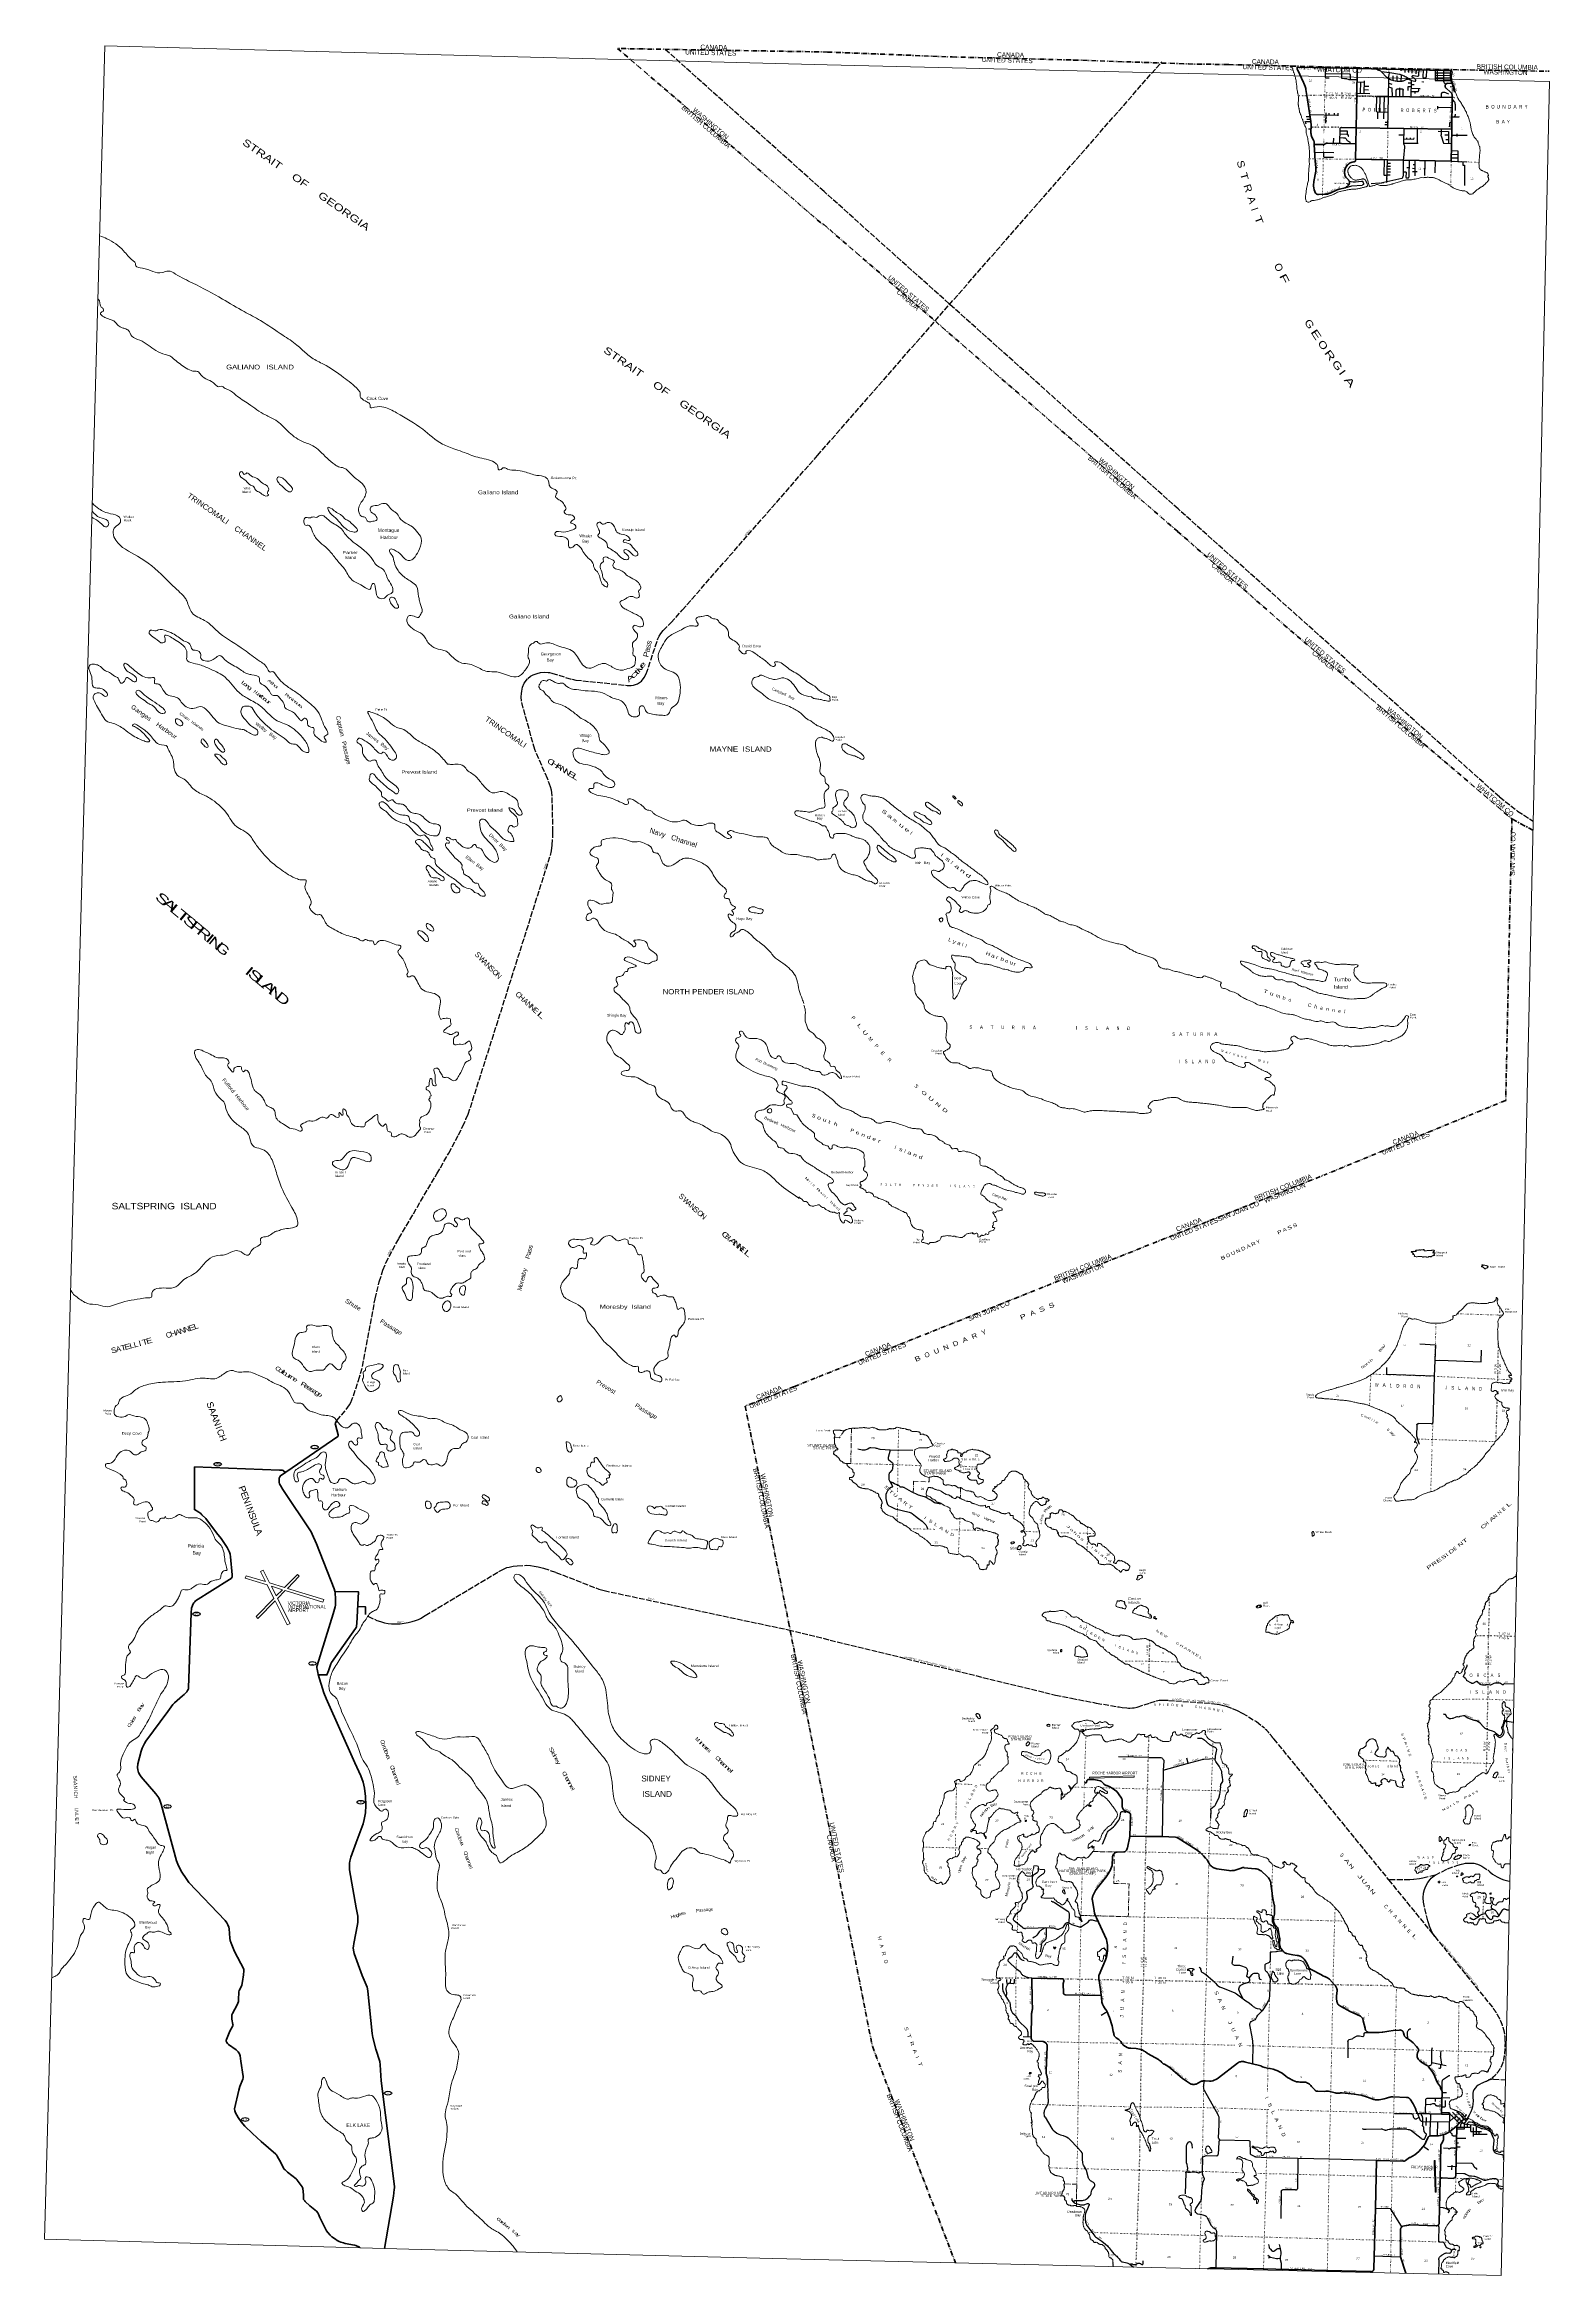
# Model space of a CAD drawing. Header units: feet. Extents: x -611393 to -485084, y 372822 to 560047.
import ezdxf
from ezdxf.enums import TextEntityAlignment as Align

# ---------------------------------------------------------------- set-up
doc = ezdxf.new("R2010")
doc.units = ezdxf.units.FT
doc.header["$LTSCALE"] = 80
for name, pattern in [('DASH_DOUBLE_DOT', [9.2, 5, -1.2, 0.3, -1.2, 0.3, -1.2]), ('DOT_DASHED', [7.7, 5, -1.2, 0.3, -1.2]), ('DOTTED', [1.5, 0.3, -1.2]), ('LONG_DASH_SHORT_DASH', [9.9, 6, -1.2, 1.5, -1.2]), ('LONG_DASHED', [7.5, 6, -1.5])]:
    doc.linetypes.add(name, pattern=pattern)
for name, color, linetype, lineweight in [('10', 7, 'DASH_DOUBLE_DOT', 70), ('11', 7, 'LONG_DASH_SHORT_DASH', 60), ('17', 7, 'Continuous', 25), ('23', 7, 'Continuous', 70), ('26', 7, 'Continuous', 40), ('27', 7, 'Continuous', 13), ('29', 7, 'Continuous', 25), ('31', 7, 'Continuous', 13), ('33', 7, 'LONG_DASHED', 25), ('36', 7, 'Continuous', 13), ('39', 7, 'Continuous', 13), ('4', 7, 'Continuous', 13), ('44', 7, 'DOT_DASHED', 13), ('53', 7, 'DOTTED', 40), ('6', 7, 'DOTTED', 25), ('7', 7, 'DOTTED', 13)]:
    doc.layers.add(name, color=color, linetype=linetype, lineweight=lineweight)
for name, color, linetype in [('12', 7, 'Continuous'), ('30', 7, 'Continuous'), ('41', 7, 'Continuous'), ('42', 7, 'Continuous')]:
    doc.layers.add(name, color=color, linetype=linetype)

msp = doc.modelspace()

# ---------------------------------------------------------------- linework, layer by layer
at = {"layer": '10'}
for p, q in [((-546049.29, 544999.01), (-516220.61, 519130.33)), ((-516296.19, 519196.78), (-507369.21, 511365.23)), ((-517686.48, 459713.24), (-503885.72, 465219.17)), ((-548455.07, 447424.4), (-517686.48, 459713.24)), ((-548944.8, 427648.57), (-547479.5, 420209.36))]:
    msp.add_line(p, q, dxfattribs=at)
for points in [[(-545681.42, 559424.66), (-563300.02, 559720.11), (-546040.39, 544929.46)], [(-545681.42, 559424.66), (-535227.61, 559012.2), (-525002.61, 558752.67), (-515373.95, 558425.78)], [(-515373.95, 558425.78), (-511993.13, 558372.6), (-506745.38, 558247.18), (-501340.07, 558112.69), (-493932.05, 557955.77), (-489623.67, 557888.78), (-485097.14, 557804.26)], [(-507362.8, 511361.18), (-488233.2, 495068.15), (-488749.41, 471439.43), (-503885.72, 465219.17)], [(-548455.07, 447424.4), (-552585.71, 445767.51), (-548944.8, 427648.57)], [(-547479.5, 420209.36), (-541911.02, 392048.63), (-534936.22, 373877.7)]]:
    msp.add_lwpolyline(points, dxfattribs=at)
at = {"layer": '11'}
msp.add_line((-488233.2, 495068.15), (-486467.14, 494105.62), dxfattribs=at)
at = {"layer": '17'}
for centre in [(-588724.87, 442334.23), (-596862.76, 440901.19), (-598644.14, 428329.43), (-588913.15, 424184.16), (-601083.89, 412180.58), (-584866.68, 412534.86), (-582570.57, 388115.97), (-594559.54, 385905.11)]:
    msp.add_ellipse(centre, major_axis=(309.24, -1), ratio=0.500121, dxfattribs=at)
at = {"layer": '23'}
for points in [[(-586857.93, 444561.09), (-586986.19, 444380.49), (-587002.87, 444293.93), (-586986.19, 444206.78), (-586765.95, 443361.12), (-586765.95, 443278.66), (-586790.89, 443233.99), (-591596.98, 439933.85), (-591658.73, 439843.35), (-591697.35, 439732.27), (-591716.66, 439597.04), (-591711.83, 439476.3), (-591692.52, 439370.04), (-591663.56, 439263.79), (-591602.29, 439109.26), (-591404.68, 438773.98), (-589025.6, 435218.11), (-588928.7, 435040.47), (-588576.81, 434206.48), (-587098.5, 430454.93), (-587031.48, 430247.01), (-587002.52, 430073.14), (-586968.1, 429644.81), (-586973.55, 429252.09), (-586988.04, 429078.22), (-587013.74, 428940), (-587158.97, 428356.09), (-588511.14, 424009.47), (-588530.45, 423933.4), (-588537.69, 423876.66), (-588538.75, 423816.41), (-588525.62, 423701.58), (-588470.1, 423415.42), (-588429.48, 423261.73), (-587947.18, 421722.35), (-587750.44, 421244.39)], [(-591186.1, 440215.99), (-591327.48, 440353.9), (-591373.91, 440379.44), (-591451.15, 440398.75), (-591673.67, 440411.39), (-598806.86, 440681.08), (-598816, 437093.43), (-598438.8, 436865.32), (-598282, 436754.8), (-598185.45, 436663.04), (-597871.74, 436344.58), (-596951.94, 435145.57), (-596587.31, 434671.14), (-596066.41, 433921.71), (-595945.51, 433702.48), (-595877.93, 433523.79), (-595824.82, 433349.92), (-595783.51, 433117.23), (-595647.82, 431609.84), (-595648.62, 431498.97), (-595655.87, 431453.08), (-595680, 431402.37), (-595747.59, 431317.85), (-595865.97, 431222.84), (-598724.02, 429422.97), (-598796.24, 429359.53), (-598875.79, 429277.34), (-598931.41, 429180.83), (-598984.2, 429053.76), (-599049.57, 428813.69), (-599087.82, 428426.56), (-599311.41, 422139.32), (-599319.9, 422040.13), (-599339.21, 421991.83), (-599387.48, 421904.9), (-599459.9, 421808.3), (-599682.56, 421564.52)], [(-599682.56, 421564.52), (-599808.74, 421453.67), (-600502.83, 420865.95), (-600631.79, 420724.59), (-601054.75, 420157.25), (-602884.98, 417670.72), (-603022.33, 417469.84), (-603130.17, 417245.07), (-603211.05, 417074.24), (-603295.09, 416815.68), (-603561.55, 415743.57), (-603585.39, 415459.54), (-603561.55, 415240.07), (-603507.62, 415024.29), (-603408.77, 414826.48), (-603300.31, 414676.38), (-602067.87, 413250.18), (-601818.94, 412898.94), (-601710.23, 412695.61), (-601598.06, 412362.18), (-600317.25, 407606.69), (-600165.22, 407194.73), (-599868.17, 406656.58), (-599517.41, 406123.17), (-599287.74, 405808.83), (-596235.16, 402615.93), (-596102.36, 402418.87), (-596012.49, 402248.04), (-595940.59, 402041.25), (-595915.15, 401908.24), (-595833.31, 401120.33), (-595805.78, 400917.37), (-595737.68, 400704.23), (-595443.06, 399997), (-594676.93, 398520.12), (-594664.45, 398449.33), (-594664.45, 398377.4), (-594700.75, 398038.56), (-594795.41, 397492.68)], [(-582868.43, 375084.66), (-582116.21, 379476.15), (-582042.24, 380040.22), (-582033.25, 380170.59), (-582036.89, 380286.49), (-583145.92, 389151.8), (-583228.47, 390480.92), (-583268.95, 390762.01), (-583598.77, 391815.28), (-583844.12, 392793.99), (-583901.61, 393131.5), (-584248.53, 396678.11), (-584284.48, 396866.92), (-584320.12, 397012.03), (-584729.36, 397991.95), (-585414.11, 399830.96), (-585470.76, 400121.66), (-585479.75, 400310.47), (-585472.86, 400457.78), (-585443.8, 400688.1), (-585116.67, 402277.81), (-585088.81, 402468.32), (-585088.81, 402643.64), (-585088.81, 402774.01), (-585115.33, 402962.73), (-585248.91, 403683.93), (-585787.36, 406873.25), (-585807.76, 407170.62), (-585794.28, 407408.89), (-585762.83, 407588.7), (-585679.14, 407928.29), (-585246.91, 409146.54), (-584652.94, 410708.59), (-584559.08, 411070.44), (-584455.22, 411634.66), (-584432.12, 412251.98), (-584446.24, 413001.3), (-584546.59, 413716.97), (-584661.92, 414224.08), (-584845.2, 414737.15), (-585345.96, 415828.67), (-587750.44, 421244.39)], [(-594795.41, 397492.68), (-594848.38, 397187.18), (-594875.64, 397105.17), (-595068.86, 396745.54), (-595101.92, 396625.25), (-595111.48, 395957.39), (-595127.27, 395814.96), (-595172.21, 395666.61), (-595236.13, 395528.4), (-595627.62, 394791.41), (-595666.49, 394686.59), (-595675.48, 394592.19), (-595668, 394335.51), (-595581.11, 393872.91), (-595576.62, 393809.97), (-595591.48, 393767.56), (-595834.74, 393332.28), (-596124.18, 392627.25), (-596142.8, 392551.22), (-596142.8, 392470.3), (-596133.81, 392416.36), (-596106.85, 392362.41), (-596043.94, 392272.5), (-595952.63, 392192.86), (-595315.61, 391749.97), (-595145.24, 391589.18), (-595024.25, 391406.41), (-594965.5, 391247.52), (-594914.48, 390795.57), (-594713.87, 389512.26), (-594713.87, 389404.36), (-594749.59, 389304.29), (-595019.43, 388667.1), (-595101.54, 388372.08), (-595445.77, 386797.07), (-595432.83, 386626.14), (-595378.91, 386473.29), (-595143.04, 386064.32), (-594902.6, 385709.06), (-594594.53, 385352.46), (-593934.54, 384740.04), (-593207.69, 384067.2), (-591986.97, 383004.83), (-591918.92, 382930.82), (-591860.51, 382831.92), (-591573.99, 382286.99), (-591334.97, 381834.45), (-591271.86, 381739.52), (-591208.95, 381667.59), (-591009.87, 381481.82), (-590272.99, 380918.73), (-590229.38, 380876.39), (-590188.94, 380822.44), (-589782.99, 380258.67), (-589748.58, 380190.81), (-589726.11, 380118.88), (-589665.85, 379571.59), (-589670.2, 379267.25), (-589656.47, 379204.05), (-589627.26, 379152.35), (-589564.35, 379073.68), (-589521.26, 379027.76), (-589120.11, 378665.29), (-588562.31, 378199.31), (-588459.76, 378078.23), (-588391.56, 377961.05), (-588279.02, 377694.41), (-587736.43, 376568.3), (-587632.16, 376419.09), (-587428.38, 376207.53), (-587272.68, 376068.44), (-586976.34, 375852.58), (-586823.33, 375758.25), (-586666.06, 375677.33), (-586517.78, 375614.4), (-586306.59, 375546.96), (-586158.3, 375506.51), (-585380.93, 375367.14), (-585268.6, 375335.68), (-585156.26, 375286.22), (-584981.01, 375205.31), (-584900.31, 375139.17)]]:
    msp.add_lwpolyline(points, dxfattribs=at)
at = {"layer": '26'}
for p, q in [((-501208.71, 558034.4), (-506226.46, 558159.24)), ((-501254.62, 555734.44), (-501207.97, 558034.88)), ((-501207.97, 558034.88), (-501206.44, 558110.11)), ((-498822.12, 555682.73), (-499583.61, 555698.04)), ((-498590, 555678.06), (-498822.12, 555682.73)), ((-493232.03, 555600.11), (-498589.94, 555687.06)), ((-493273.94, 552937.01), (-493232.03, 555600.11)), ((-501308.75, 553065.74), (-502540.75, 553103.79)), ((-501335.99, 551722.76), (-501308.75, 553065.74)), ((-504781.79, 550743.69), (-504819.03, 551660.92)), ((-501362.43, 550418.92), (-501335.99, 551722.76)), ((-518857.44, 409647.19), (-520289.56, 409688.73)), ((-492270.59, 385962.89), (-492135.53, 385831.74)), ((-492135.53, 385831.74), (-491997.08, 386000.73)), ((-492864.94, 385383.88), (-492648.45, 385588.74))]:
    msp.add_line(p, q, dxfattribs=at)
for points in [[(-506266.02, 558124.82), (-506265.82, 558127.78), (-506265.21, 558131.46), (-506264.22, 558135.06), (-506262.86, 558138.53), (-506261.15, 558141.85), (-506259.1, 558144.96), (-506256.73, 558147.85), (-506254.08, 558150.47), (-506251.17, 558152.8), (-506248.03, 558154.81), (-506244.69, 558156.48), (-506241.2, 558157.8), (-506237.6, 558158.74), (-506233.91, 558159.3), (-506230.18, 558159.47), (-506226.46, 558159.25)], [(-505436.9, 555779.79), (-505514.89, 556293.32), (-505528.25, 556363.04), (-505572.14, 556525.51), (-505632.77, 556682.51), (-505696.68, 556807.3), (-505709.49, 556832.31), (-505721.19, 556857.3), (-506206.36, 557893.49), (-506207.12, 557894.83), (-506228.44, 557937.85), (-506245.14, 557982.85), (-506257.05, 558029.36), (-506264.03, 558076.85), (-506266.01, 558124.82)], [(-493389.18, 557872.32), (-493933.43, 557880.78), (-501207.97, 558034.88)], [(-493232.03, 555600.11), (-493240.62, 555804.72), (-493250.71, 555847.93), (-493265.27, 555889.84), (-493284.12, 555930), (-493307.07, 555967.97), (-493333.87, 556003.34), (-493364.21, 556035.71), (-493390.32, 556058.8), (-493751.72, 556381.02), (-493770.2, 556397.75), (-493786.82, 556416.31), (-493801.42, 556436.51), (-493813.82, 556458.12), (-493823.9, 556480.91), (-493831.54, 556504.63), (-493836.66, 556529.02), (-493839.2, 556553.81), (-493839.13, 556578.73), (-493836.47, 556603.5), (-493831.22, 556627.87), (-493823.46, 556651.55), (-493813.27, 556674.28), (-493800.75, 556695.83), (-493786.05, 556715.96), (-493769.33, 556734.43), (-493750.77, 556751.06), (-493730.57, 556765.65), (-493708.96, 556778.06), (-493686.16, 556788.13), (-493662.44, 556795.77), (-493645.54, 556799.6), (-493263.89, 556793.47), (-493312.1, 556935.27), (-493320.57, 556960.18), (-493326.83, 556985.27), (-493351.34, 557083.53), (-493369.03, 557209.33), (-493372.63, 557307.82), (-493373.54, 557332.83), (-493372.46, 557357.82), (-493351.56, 557841.74)], [(-493351.61, 557841.74), (-493352.21, 557845.32), (-493353.18, 557848.83), (-493354.52, 557852.21), (-493356.19, 557855.43), (-493358.2, 557858.46), (-493360.52, 557861.27), (-493363.11, 557863.82), (-493365.96, 557866.08), (-493369.02, 557868.03), (-493372.28, 557869.65), (-493375.68, 557870.92), (-493379.2, 557871.83), (-493382.8, 557872.37), (-493386.43, 557872.53), (-493389.19, 557872.39)], [(-504819.03, 551660.92), (-504828.65, 551825.27), (-504831.27, 551860.35), (-504838.55, 551902.94), (-504850.25, 551944.52), (-504866.23, 551984.66), (-504886.32, 552022.9), (-505044.32, 552342.44), (-505055.55, 552365.16), (-505062.79, 552392.44), (-505079.3, 552459.77), (-505092.22, 552554.33), (-505094.33, 552622.26), (-505095.18, 552649.74), (-505094.55, 552672.26), (-505079.14, 553223.14), (-505078.37, 553250.53), (-505078.74, 553273.14), (-505079.82, 553338.71), (-505098.02, 553541.43), (-505099.55, 553558.51), (-505104.55, 553591.43), (-505436.9, 555779.79)], [(-493273.94, 552937.01), (-493302.16, 552937.46), (-501298.64, 553065.43), (-501308.75, 553065.74), (-501254.62, 555734.44)], [(-501362.43, 550418.92), (-498679.01, 550384.06), (-493316.04, 550261.98), (-493273.94, 552937.01)], [(-501362.43, 550418.92), (-501362.27, 550393.92), (-501361.62, 550293.21), (-501363.17, 550284.68), (-501365.59, 550276.34), (-501368.88, 550268.31), (-501372.98, 550260.67), (-501377.87, 550253.5), (-501383.47, 550246.87), (-501389.74, 550240.87), (-501396.6, 550235.56), (-501403.98, 550230.99), (-501411.79, 550227.22), (-501419.96, 550224.29), (-501422.04, 550223.78), (-501446.4, 550220.91), (-501472.04, 550217.48), (-501540.03, 550208.4), (-501631.21, 550186.33), (-501719.58, 550154.85), (-501804.18, 550114.31), (-501884.08, 550065.14), (-501958.4, 550007.89), (-502026.33, 549943.19), (-502087.12, 549871.74), (-502140.11, 549794.32), (-502184.72, 549711.79), (-502220.46, 549625.06), (-502246.93, 549535.06), (-502263.86, 549442.78), (-502271.04, 549349.24), (-502268.41, 549255.47), (-502255.99, 549162.48), (-502247.43, 549121.96), (-502240.6, 549080.76), (-502229.51, 549040.49), (-502214.26, 549001.61), (-502195.04, 548964.53), (-502172.04, 548929.67), (-502145.53, 548897.39), (-502139.38, 548890.81), (-501957.62, 548684.74), (-501935.5, 548660.46), (-501916.05, 548633.99), (-501899.46, 548605.63), (-501885.93, 548575.7), (-501875.61, 548544.51), (-501868.6, 548512.42), (-501864.98, 548479.77), (-501864.79, 548446.92), (-501868.05, 548414.23), (-501874.69, 548382.06), (-501884.67, 548350.76), (-501897.86, 548320.68), (-501914.13, 548292.14), (-501933.29, 548265.46), (-501936.23, 548262.16), (-501943.92, 548253.69), (-501980.39, 548212.16), (-502000.1, 548189.71), (-502050.18, 548143.48), (-502104.81, 548102.73), (-502163.41, 548067.92), (-502223.11, 548040.31), (-502715.08, 547923.84), (-502810.66, 547894.96), (-502902.7, 547856.25), (-502905.25, 547855.01), (-503493.71, 547580.28), (-503601.58, 547538.1), (-503713.27, 547507.43), (-503827.55, 547488.6), (-503943.17, 547481.82), (-503947.16, 547481.8), (-504460.66, 547460.65), (-504492.18, 547460.86), (-504523.5, 547464.36), (-504554.29, 547471.12), (-504584.2, 547481.06), (-504612.9, 547494.07), (-504640.1, 547510.01), (-504665.47, 547528.7), (-504688.75, 547549.95), (-504709.69, 547573.51), (-504720.44, 547587.82), (-504783.03, 547724.6), (-504830.98, 547867.17), (-504863.77, 548013.98), (-504881.03, 548163.4), (-504882.57, 548313.81), (-504868.39, 548463.56), (-504852.76, 548550.64), (-504686.53, 549436.69), (-504677.68, 549555.87), (-504681.32, 549675.32), (-504684.52, 549708.07), (-504748.87, 550297.82), (-504779.96, 550683.9), (-504780.19, 550693.69), (-504780.77, 550718.68), (-504781.79, 550743.69)], [(-504819.03, 551660.92), (-504098.96, 551657.15), (-504074.07, 551657.02), (-504048.96, 551658.31), (-504040.16, 551658.76), (-504006.72, 551664.01), (-503974.02, 551672.73), (-503952.41, 551680.99), (-503927.36, 551691.95), (-503902.41, 551708.29), (-503843.81, 551746.65), (-503819.05, 551762.86), (-503793.81, 551775.33), (-503788.68, 551777.47), (-503772.65, 551782.27), (-503772.52, 551782.29), (-503747.36, 551786.33), (-503722.52, 551785.67), (-501367.94, 551723.6), (-501335.99, 551722.76)], [(-587029.13, 430232.9), (-585037.03, 430186.76), (-585191.38, 427537.05), (-585211.48, 427337.12), (-585225.97, 427264.68), (-585247.84, 427198.03), (-585303.21, 427100.47), (-587321.12, 424258.2), (-587381.91, 424134.81), (-587432.15, 423982.91), (-587498.76, 423728.91), (-587557.67, 423553.06), (-587702.11, 423214.1), (-588421.69, 423236.85)], [(-585108.23, 428964.55), (-584458.39, 428938.18), (-584463.21, 428300.66)], [(-520289.56, 409688.73), (-520252.62, 411489.07), (-520251.57, 411505.84), (-520252.29, 411522.63), (-520254.75, 411539.25), (-520258.94, 411555.52), (-520264.8, 411571.27), (-520272.28, 411586.32), (-520281.29, 411600.5), (-520291.74, 411613.66), (-520303.5, 411625.66), (-520316.45, 411636.36), (-520330.46, 411645.65), (-520377.16, 411664.12), (-520382.78, 411665.26), (-520718.38, 411805.14), (-520760.61, 411835.6), (-520799.42, 411870.3), (-520834.39, 411908.87), (-520865.14, 411950.89), (-520891.33, 411995.88), (-520912.67, 412043.37), (-520928.93, 412092.83), (-520939.93, 412143.72), (-520945.55, 412195.48), (-520945.74, 412247.54), (-520945.39, 412253.78), (-520940.33, 412668.34), (-520940.02, 412693.42), (-520942.69, 412718.34), (-520943.64, 412727.22), (-520950.78, 412760.53), (-520961.37, 412792.91), (-520975.28, 412824.01), (-520982.38, 412836.25), (-520997.35, 412860.86), (-521013.2, 412886.25), (-521238.66, 413247.51), (-521400.26, 413422.42), (-521579.26, 413579.47), (-521773.69, 413716.95), (-521981.43, 413833.35), (-522031.26, 413857.19), (-522243.41, 413932.52), (-522294.05, 413947.75), (-522342.81, 413968.18), (-522389.17, 413993.6), (-522432.63, 414023.73), (-522472.69, 414058.23), (-522482.06, 414067.43), (-522591.71, 414186.26), (-522619.34, 414220.1), (-522650.36, 414250.86), (-522684.43, 414278.2), (-522721.17, 414301.84), (-522733.07, 414307.88), (-522758.03, 414320.56), (-522783.07, 414327.18), (-523036.99, 414394.31), (-523322.08, 414438.48), (-523610.24, 414452.62), (-523750.35, 414447.94), (-523775.41, 414447.11), (-523800.35, 414442.12), (-523807.94, 414440.05), (-523823.51, 414434), (-523838.35, 414426.36), (-523852.32, 414417.21), (-523865.25, 414406.65), (-523877.01, 414394.8), (-523887.46, 414381.78), (-523896.5, 414367.74), (-523904.02, 414352.83), (-523907.9, 414342.6), (-523914.86, 414317.68), (-523918.77, 414292.6), (-523924.94, 414253.06), (-523926.19, 414242.93), (-523928.49, 414232.99), (-523931.81, 414223.34), (-523936.13, 414214.09), (-523941.39, 414205.34), (-523947.54, 414197.19), (-523954.5, 414189.73), (-523962.21, 414183.04), (-523970.57, 414177.19), (-523979.5, 414172.24), (-523988.89, 414168.26), (-523998.52, 414165.32), (-524025.19, 414162.21), (-524048.52, 414159.62), (-524117.6, 414151.97)], [(-522704.99, 396321.01), (-522729.07, 396623.66), (-522899.54, 397729.16), (-522901.66, 397744.65), (-522907.4, 397823.27), (-522904.9, 397902.06), (-522894.18, 397980.16), (-522875.35, 398056.7), (-522357.43, 399311.53), (-522293.14, 399467.31), (-522234.84, 399659.12), (-522196.91, 399855.97), (-522179.77, 400055.7), (-522189.03, 400516.18), (-522188.82, 400535.05), (-522196.34, 400694.51), (-522220.49, 400852.31), (-522261, 401006.72), (-523099.21, 402835.64), (-523133.25, 402900.17), (-523204.88, 403064.2), (-523258.97, 403234.82), (-523294.93, 403410.16), (-523432.85, 404294.64), (-523440.46, 404322.54), (-523450.67, 404376.65), (-523455.16, 404431.52), (-523453.9, 404486.57), (-523446.89, 404541.18), (-523434.2, 404594.76), (-523415.99, 404646.72), (-523401.43, 404685.42), (-523301.12, 404909.44), (-523177.93, 405121.75), (-523033.23, 405320.02), (-522482.14, 406006.45), (-522335.78, 406187.44), (-522110.75, 406518.33), (-521921.55, 406870.92), (-521889.7, 406936.32), (-521834.02, 407077.48), (-521793.4, 407223.68), (-521757.05, 407948.02), (-521756.68, 407953.1), (-521750.64, 407998.89), (-521739.85, 408043.8), (-521724.43, 408087.33), (-521704.54, 408129.01), (-521680.4, 408168.39), (-521652.28, 408205.02), (-521620.48, 408238.52), (-521585.36, 408268.51), (-521547.29, 408294.66), (-521506.7, 408316.69), (-521464.03, 408334.36), (-521419.74, 408347.47), (-521374.33, 408355.87), (-520812.56, 408364.65), (-520792.99, 408365.32), (-520765.5, 408368.74), (-520738.52, 408375.01), (-520712.35, 408384.07), (-520712.26, 408384.11), (-520687.24, 408395.83), (-520663.36, 408420.81), (-520636.65, 408448.74), (-520589.49, 408509.4), (-520548.93, 408574.65), (-520515.41, 408643.79), (-520489.3, 408716.05), (-520294.69, 409663.73), (-520289.56, 409688.73)], [(-508043.54, 402169.45), (-508057.8, 402184.36), (-508107.93, 402244.2), (-508151.52, 402308.96), (-508188.11, 402377.92), (-508217.29, 402450.33), (-508238.74, 402525.39), (-508252.23, 402602.28), (-508257.6, 402680.16), (-508254.81, 402758.17), (-508243.87, 402835.47), (-508224.92, 402911.19), (-508194.31, 403018.59), (-508170.93, 403146.7), (-508161.08, 403276.55), (-508147.18, 403707.08), (-508147.02, 403747.71), (-508151.94, 403805.4), (-508162.86, 403862.26), (-508179.67, 403917.67), (-508300.18, 404458.66), (-508351.81, 404850.72), (-508355.07, 404875.49), (-508358.25, 404900.72), (-508457.7, 405690.79), (-508460.84, 405715.75), (-508465.56, 405740.79), (-508472.11, 405775.51), (-508501.9, 405884.52), (-508542.93, 405989.82), (-508594.74, 406090.25), (-508656.76, 406184.71), (-508780.01, 406311.78), (-509286.09, 406768.97), (-509358.38, 406816.3), (-509453.16, 406866.27), (-509552.65, 406906.05), (-509655.75, 406935.22), (-509761.34, 406953.44), (-510080.54, 406960.52), (-510698.2, 407035.15), (-510716.97, 407041.81), (-510743.54, 407048.61), (-510770.68, 407052.6), (-510798.09, 407053.72), (-510825.46, 407051.98), (-510852.51, 407047.38), (-510878.92, 407039.98), (-510903.71, 407030.14), (-510928.76, 407017.11), (-510953.71, 407008.73), (-511297.56, 406893.26), (-511376.51, 406856.48), (-511459.22, 406828.01), (-511544.44, 406808.35), (-511631.26, 406797.7), (-511693.71, 406796.61), (-511718.91, 406796.18), (-511743.71, 406794.53), (-511847.05, 406787.69), (-511954.41, 406791.67), (-511979.49, 406792.6), (-512004.41, 406796.51), (-513008.52, 406954.03), (-513075.66, 406965.47), (-513159.39, 406987.94), (-513240.31, 407019.04), (-513317.53, 407058.43), (-513390.22, 407105.68), (-513457.57, 407160.26), (-513518.84, 407221.59), (-513573.37, 407288.98), (-513675.09, 407439.57), (-513723.31, 407531.43), (-513822.88, 407688.52), (-513938.33, 407834.33), (-514112.48, 408022), (-514393.37, 408303.86), (-514729.92, 408579.86), (-516249.23, 409520.35), (-516347.74, 409577.9), (-516464.76, 409597.22), (-517589.83, 409646.34), (-518857.44, 409647.19)], [(-507462.66, 400068.4), (-507625.97, 400256.8), (-507650.04, 400312.82), (-507688.45, 400426.18), (-507714.81, 400542.93), (-507728.82, 400661.8), (-507730.32, 400781.48), (-507719.31, 400900.66), (-507713.44, 400972.46), (-507714.55, 401063.41), (-507722.22, 401128.74), (-507725.16, 401153.72), (-507729.47, 401178.74), (-507842.42, 401833.92), (-507846.61, 401859.16), (-507856.65, 401898.48), (-507870.74, 401936.53), (-507888.73, 401972.9), (-507910.42, 402007.19), (-507935.58, 402039.02), (-508043.54, 402169.45)], [(-500539.66, 393480.08), (-500549, 393519.5), (-500554.16, 393559.67), (-500706.14, 394198.01), (-500708.26, 394215.76), (-500717.53, 394263.87), (-500731.78, 394310.74), (-500750.84, 394355.87), (-500774.53, 394398.76), (-500802.56, 394438.94), (-500834.64, 394475.97), (-500870.42, 394509.44), (-500909.5, 394538.99), (-500951.45, 394564.29), (-501808.7, 394966.72), (-502627.03, 395429.44), (-502661.51, 395443.72), (-502702.25, 395465.31), (-502740.51, 395491.04), (-502775.88, 395520.63), (-502807.96, 395553.75), (-502836.4, 395590.05), (-502860.89, 395629.11), (-502881.16, 395670.53), (-502896.99, 395713.84), (-502908.21, 395758.56), (-502914.69, 395804.21), (-502926.24, 395857.38), (-502945.4, 395992.64), (-502950.32, 396129.16), (-502940.94, 396265.45), (-502910.57, 396730.2), (-502909.83, 396743.49), (-502910.33, 396800.96), (-502916.84, 396858.07), (-502929.28, 396914.19), (-502947.52, 396968.7), (-502971.36, 397021), (-503000.53, 397070.53), (-503034.72, 397116.73), (-503073.55, 397159.11), (-503116.6, 397197.19), (-503554.93, 397672.47), (-503615.98, 397725.37), (-503717.49, 397799.06), (-503826.15, 397861.74), (-503940.77, 397912.71), (-503962.6, 397920.77), (-504088.73, 397976.28), (-504208.36, 398044.66), (-505081.41, 398487.68), (-505123.18, 398510.13), (-505169.63, 398541.22), (-505212.57, 398577), (-505251.53, 398617.06), (-505286.1, 398660.98), (-505315.88, 398708.27), (-505426.8, 398962.07), (-505596.04, 399246.75), (-505618.27, 399285.27), (-505666.91, 399355.93), (-505722.68, 399421.11), (-505784.94, 399480.11), (-505853.04, 399532.28), (-505926.21, 399577.04), (-506003.67, 399613.91), (-506084.55, 399642.48), (-506167.98, 399662.43), (-506253.03, 399673.56), (-506622.34, 399727.62), (-506900.66, 399786.88), (-507110.38, 399835.38), (-507149.1, 399841.08), (-507194.01, 399852.2), (-507237.51, 399867.95), (-507279.12, 399888.16), (-507318.39, 399912.62), (-507354.89, 399941.04), (-507388.22, 399973.12), (-507418.02, 400008.51), (-507443.95, 400046.82), (-507462.66, 400068.4)], [(-527207.07, 388803.96), (-527203.83, 388843.74), (-527198.93, 389085.85), (-527219.37, 389327.14), (-527277.91, 389592.56), (-527287.19, 389638.24), (-527310.25, 389809.25), (-527315.3, 389981.74), (-527237.77, 392028.87), (-527237.6, 392064.49), (-527241.46, 392106.09), (-527249.63, 392147.07), (-527262.05, 392186.97), (-527278.57, 392225.35), (-527299.01, 392261.8), (-527323.15, 392295.9), (-527350.73, 392327.3), (-527381.43, 392355.65), (-527414.93, 392380.62), (-527450.85, 392401.97), (-527488.81, 392419.43), (-527528.39, 392432.84), (-527569.15, 392442.03), (-528357.32, 392467.29), (-528372.63, 392471.17), (-528393.48, 392478.49), (-528413.45, 392487.96), (-528432.33, 392499.46), (-528449.89, 392512.87), (-528465.97, 392528.04), (-528480.36, 392544.81), (-528495.44, 392561.13), (-528519.61, 392592.04), (-528540.41, 392625.3), (-528557.63, 392660.55), (-528571.07, 392697.41), (-528580.58, 392735.47), (-528586.06, 392774.32), (-528587.45, 392813.52), (-528554.94, 394733.55), (-528550.67, 394812.62), (-528537.27, 394899.05), (-528514.91, 394983.61), (-528499.38, 395031.97), (-528485.12, 395096.3), (-528477.66, 395161.77), (-528477.09, 395227.65), (-528498.49, 395837.14), (-528499.26, 396221.25), (-528496, 396317.24), (-528503.82, 396468.61), (-528526.85, 397178.76), (-528525.9, 397767.71), (-525940.73, 397716.08), (-525933.14, 397714.74), (-525923.96, 397712.19), (-525915.11, 397708.71), (-525906.67, 397704.31), (-525898.73, 397699.06), (-525891.38, 397693.01), (-525884.71, 397686.22), (-525878.79, 397678.77), (-525873.67, 397670.74), (-525869.43, 397662.23), (-525866.09, 397653.31), (-525863.71, 397644.1), (-525862.3, 397634.68), (-525858.01, 397615.75), (-525851.32, 397570.88), (-525849.35, 397525.55), (-525852.13, 397480.27), (-525859.63, 397435.52), (-525871.76, 397391.8), (-525871.89, 397391.42), (-525889.63, 397330.91), (-525900.94, 397268.87), (-525905.7, 397205.99), (-525903.87, 397142.95), (-525895.46, 397080.45), (-525880.65, 396760.57), (-525879.75, 396536.56), (-525879.69, 396534.92), (-525878.14, 396518.31), (-525874.87, 396501.97), (-525869.9, 396486.05), (-525863.29, 396470.74), (-525855.12, 396456.2), (-525845.48, 396442.6), (-525834.47, 396430.08), (-525822.21, 396418.78), (-525808.83, 396408.83), (-525794.49, 396400.32), (-525779.34, 396393.36), (-525763.54, 396388.03), (-525755.71, 396386.27), (-525730.63, 396382.43), (-525705.71, 396381.92), (-522730.97, 396321.54), (-522704.99, 396321.01)], [(-519277.72, 391739.16), (-519363.72, 391773.78), (-519496.69, 391814.39), (-519633.18, 391840.88), (-519771.69, 391852.95), (-520221.13, 391883.87), (-520245.17, 391885.52), (-520271.13, 391887.58), (-520301.09, 391889.96), (-520377.88, 391903.04), (-520452.89, 391924.07), (-520525.29, 391952.83), (-520815.25, 392129.82), (-520816.97, 392130.75), (-520847.05, 392149.24), (-520875.04, 392170.76), (-520900.62, 392195.1), (-520923.52, 392221.97), (-520943.48, 392251.09), (-520960.29, 392282.14), (-521004.49, 392361.84), (-521065.46, 392450.37), (-521135.34, 392532.03), (-521213.38, 392605.94), (-521435.24, 392760.6), (-521443.12, 392765.55), (-521482, 392793.45), (-521517.74, 392825.27), (-521549.97, 392860.65), (-521578.31, 392899.2), (-521602.48, 392940.51), (-521622.19, 392984.11), (-521637.24, 393029.54), (-521647.46, 393076.29), (-521652.73, 393123.85), (-521690.4, 393281.02), (-521796.8, 393766.63), (-522012.57, 394453.95), (-522083.56, 394674.81), (-522178.9, 394891.39), (-522296.35, 395096.82), (-522313.39, 395117.36), (-522420.95, 395264.07), (-522512.59, 395421.23), (-522587.29, 395587.1), (-522644.25, 395759.87), (-522692.55, 396164.59), (-522704.99, 396321.01)], [(-495296.59, 390390.41), (-495333.37, 390423.91), (-495386.35, 390462.88), (-495443.12, 390496.1), (-495503.05, 390523.2), (-495596.29, 390571.22), (-495786.35, 390688.4), (-495963.12, 390824.8), (-495969.75, 390830.68), (-496021.97, 390882.68), (-496068.46, 390939.86), (-496108.72, 391001.58), (-496142.31, 391067.17), (-496168.86, 391135.92), (-496188.08, 391207.06), (-496190.95, 391230.18), (-496193.84, 391287.95), (-496190.67, 391345.7), (-496181.48, 391402.81), (-496166.38, 391458.64), (-496145.52, 391512.59), (-496119.14, 391564.07), (-496087.52, 391612.5), (-496077.79, 391629.28), (-496068.46, 391649.72), (-496061.33, 391671.02), (-496056.45, 391692.94), (-496053.9, 391715.26), (-496053.69, 391737.72), (-496055.84, 391760.08), (-496060.31, 391782.09), (-496067.05, 391803.51), (-496076, 391824.12), (-496087.05, 391843.67), (-496100.08, 391861.96), (-496114.96, 391878.79), (-496131.51, 391893.97), (-496243.85, 392029.5), (-496531.81, 392328.44), (-496816.52, 392579.85), (-497121.82, 392788.99), (-497130.89, 392794.31), (-497160.24, 392814.31), (-497187.33, 392837.26), (-497211.88, 392862.92), (-497233.61, 392891), (-497252.29, 392921.21), (-497267.71, 392953.2), (-497279.7, 392986.62), (-497332.53, 393183.24), (-497337.16, 393202.95), (-497346.71, 393232.02), (-497359.24, 393259.93), (-497374.63, 393286.37), (-497392.69, 393311.06), (-497413.24, 393333.73), (-497436.04, 393354.12), (-497460.86, 393372.02), (-497487.4, 393387.23), (-497515.39, 393399.58), (-497544.52, 393408.94), (-497574.47, 393415.2), (-497604.9, 393418.3), (-497635.5, 393418.19), (-497665.91, 393414.89), (-498195.65, 393377.48), (-498551.72, 393328.3), (-499067.82, 393234.14), (-499127.37, 393223.47), (-499367.2, 393196.55), (-500187.54, 393202.34), (-500219.96, 393205.33), (-500259.76, 393212.83), (-500298.57, 393224.46), (-500335.94, 393240.07), (-500371.48, 393259.51), (-500404.79, 393282.56), (-500435.52, 393308.96), (-500463.31, 393338.43), (-500487.87, 393370.64), (-500508.93, 393405.24), (-500526.26, 393441.86), (-500539.66, 393480.08)], [(-508752.86, 390207.67), (-508957.72, 390257.11), (-509156.28, 390327.69), (-509218.54, 390363.2), (-509310.27, 390405.12), (-509405.88, 390437.23), (-510599.54, 390727.62), (-510618.26, 390734.03), (-510692.5, 390754.07), (-510768.43, 390766.25), (-510845.21, 390770.42), (-510922.01, 390766.55), (-510997.99, 390754.67), (-511072.31, 390734.91), (-511144.15, 390707.49), (-511212.74, 390672.71), (-511277.31, 390630.95), (-512860.12, 389412.67), (-512867.61, 389406.61), (-512977.32, 389327.42), (-513094.71, 389260.13), (-513218.49, 389205.48), (-513347.31, 389164.07), (-513479.75, 389136.36), (-513614.36, 389122.63), (-513963.8, 389138.09), (-513999.06, 389142.38), (-514068.53, 389145.29), (-514137.92, 389140.93), (-514206.47, 389129.34), (-514273.44, 389110.64), (-514338.09, 389085.04), (-514735.92, 388882.6), (-514762.16, 388874.09), (-514824.81, 388858.83), (-514888.72, 388850.2), (-514953.17, 388848.29), (-515017.48, 388853.14), (-515080.92, 388864.68), (-515142.81, 388882.79), (-515202.47, 388907.26), (-515891.73, 389340.44), (-516896.43, 390207.3), (-516992.32, 390294.33), (-517119.69, 390389.56), (-517256.32, 390470.96), (-517400.7, 390537.62), (-517402.3, 390538.05), (-517439.95, 390550.29), (-517476.11, 390566.4), (-517510.39, 390586.2), (-517542.41, 390609.48), (-517571.83, 390635.98), (-517598.31, 390665.4), (-517621.57, 390697.43), (-517711.7, 390787.26), (-517755.5, 390831.26), (-517825.03, 390889.77), (-517900.29, 390940.69), (-518759.01, 391405.82), (-518859.26, 391476.93), (-518973.72, 391575.68), (-519000.59, 391597), (-519036.02, 391620), (-519048.67, 391626.44), (-519073.41, 391639.05), (-519098.67, 391651.42), (-519277.72, 391739.16)], [(-494147.9, 386359.36), (-496153.93, 386401.03), (-496254.64, 386638.21), (-496328.66, 386825.34), (-496527.17, 387234), (-496767.32, 387619.67), (-496785.09, 387640.42), (-496813.75, 387668.47), (-496845.18, 387693.36), (-496879.05, 387714.84), (-496914.98, 387732.66), (-496952.57, 387746.63), (-496991.42, 387756.58), (-497031.09, 387762.43), (-497071.16, 387764.09), (-498223.07, 387803.41), (-498247.41, 387804.24), (-498273.07, 387805.5), (-498307.99, 387807.21), (-498375.45, 387803.85), (-498442.19, 387793.45), (-498507.47, 387776.14), (-498545.59, 387761.62), (-498570.71, 387752.05), (-498595.59, 387744.58), (-498746.85, 387699.17), (-498952.65, 387643.37), (-499366.35, 387565.56), (-499366.86, 387565.47), (-499477.29, 387551.65), (-499588.56, 387549.46), (-499699.45, 387558.9), (-499808.74, 387579.88), (-500358.61, 387781.24), (-500438.72, 387810.44), (-500882.97, 387941.59), (-501114.04, 387984.5), (-501477.96, 388020.38), (-502482.46, 388134.5), (-502507.67, 388137.36), (-502532.46, 388139.01), (-502572.2, 388140.45), (-502624.97, 388136.81), (-502677.06, 388127.69), (-502702.92, 388120.31), (-502727.99, 388113.15), (-502752.92, 388109.53), (-502774.67, 388106.38), (-502844.99, 388102.4), (-502915.34, 388105.79), (-502984.95, 388116.51), (-503053.06, 388134.45), (-503611.54, 388275.24), (-503623.61, 388278.6), (-503661.65, 388286.4), (-503700.29, 388290.17), (-503739.11, 388289.88), (-503777.7, 388285.54), (-503790.61, 388282.7), (-503815.7, 388277.17), (-503840.61, 388274.44), (-503985.5, 388258.58), (-504520.12, 388269.46), (-504545.48, 388269.98), (-504570.12, 388269.79), (-504591.09, 388271.4), (-504615.3, 388275.84), (-504638.92, 388282.79), (-504661.67, 388292.17), (-504683.33, 388303.87), (-504703.64, 388317.77), (-504722.38, 388333.72), (-504739.36, 388351.54), (-504754.38, 388371.04), (-505044.62, 388683.15), (-505046.7, 388686.17), (-505100.6, 388756.02), (-505161.52, 388819.85), (-505228.77, 388876.96), (-505301.62, 388926.73), (-505379.28, 388968.61), (-505460.89, 389002.15), (-505545.55, 389026.97), (-505632.35, 389042.81), (-505720.33, 389049.48), (-506041.6, 389050.52), (-506144.69, 389056.47), (-506298.26, 389078.87), (-506448.65, 389117.2), (-506594.2, 389171.03), (-507022.3, 389406.76), (-507076.61, 389439.05), (-507205.49, 389529.08), (-507520.33, 389782.38), (-507803.82, 389942.78), (-507824.43, 389953.38), (-508047.7, 390052.43), (-508280.1, 390127.61), (-508519.08, 390178.07), (-508543.96, 390179.91), (-508752.86, 390207.67)], [(-494147.9, 386359.36), (-494147.2, 386384.31), (-494094.45, 388255.37), (-494210.95, 388563.81), (-494212.48, 388570.52), (-494227.95, 388623.54), (-494248.88, 388674.65), (-494275.03, 388723.29), (-494306.13, 388768.93), (-494463.05, 388993.54), (-494600.8, 389241.6), (-494711.87, 389502.7), (-494713.11, 389506.72), (-494769.41, 389659.58), (-494841.39, 389805.71), (-494928.24, 389943.51), (-495230.07, 390316.39), (-495241.02, 390330.48), (-495284.74, 390379.62), (-495296.59, 390390.41)], [(-492648.45, 385588.74), (-492676.68, 385616.24), (-493424.26, 386344.33), (-494147.9, 386359.36)], [(-492270.59, 385962.89), (-492431.74, 386161.03), (-492662.06, 386393.72), (-492850.56, 386557.27)], [(-492648.45, 385588.74), (-492278.11, 385939.18), (-492270.59, 385962.89)], [(-513783.81, 373378.55), (-513679.37, 373409.56), (-513503.85, 373445.86), (-513325.51, 373463.62), (-513146.28, 373462.63), (-509099.81, 373361.42), (-503744.28, 373223.48), (-500061.82, 373134.58), (-500052.83, 373134.01), (-500029.92, 373134.22), (-500007.17, 373136.83), (-499984.81, 373141.8), (-499963.09, 373149.08), (-499942.25, 373158.59), (-499922.52, 373170.22), (-499904.12, 373183.86), (-499887.24, 373199.34), (-499872.07, 373216.51), (-499858.78, 373235.16), (-499847.51, 373255.1), (-499838.39, 373276.11), (-499831.51, 373297.96), (-499826.96, 373320.41), (-499824.78, 373343.21), (-499824.99, 373366.11), (-499691.03, 378474.16), (-499583.08, 382466.38), (-497342.77, 382398.54), (-497342.68, 382398.54), (-497314.52, 382398.12), (-497286.47, 382400.65), (-497258.83, 382406.1), (-497231.92, 382414.41), (-497206.02, 382425.48), (-497181.42, 382439.2), (-497158.39, 382455.42), (-497038.24, 382561.44), (-496818.76, 382702.9), (-496782.45, 382717.37), (-496576.92, 382814.24), (-496382.64, 382932.07), (-496201.74, 383069.55), (-496036.21, 383225.19), (-495705.48, 383608.22), (-495674.93, 383642.17), (-495590.46, 383750.31), (-495517.76, 383866.68), (-495457.62, 383990.02), (-495278.41, 384376.52), (-495271.52, 384394.01), (-495260.04, 384416.82), (-495246.24, 384438.3), (-495230.28, 384458.22), (-495212.32, 384476.36), (-495192.56, 384492.52), (-495171.22, 384506.54), (-495148.53, 384518.24), (-495124.74, 384527.51), (-495100.11, 384534.24), (-495074.92, 384538.36), (-494397.99, 384540), (-494238.09, 384559.98), (-494027.53, 384606.13), (-493822.94, 384674.03), (-493618.03, 384785.84), (-493325.27, 384980.43), (-493054.46, 385204.54), (-492864.94, 385383.88)], [(-497132.12, 372999.78), (-497589.18, 374392.16), (-497579.12, 376678.83), (-497576.96, 376706.6), (-497571.62, 376736.22), (-497563.22, 376765.12), (-497551.84, 376792.99), (-497537.6, 376819.51), (-497520.68, 376844.41), (-497501.24, 376867.39), (-497479.51, 376888.22), (-497455.72, 376906.66), (-497430.13, 376922.51), (-497403.03, 376935.61), (-497374.7, 376945.79), (-497104.07, 377009.85), (-497079.54, 377015.66), (-497054.07, 377022.23), (-496923.51, 377048.62), (-496812.69, 377059.15), (-496787.77, 377061.52), (-496762.69, 377060.57), (-494589.96, 376977.91), (-494580.38, 376978.3), (-494552.99, 376981.34), (-494526.06, 376987.24), (-494499.9, 376995.91), (-494474.8, 377007.27), (-494451.01, 377021.2), (-494428.81, 377037.53), (-494408.45, 377056.1), (-494390.13, 377076.69), (-494374.06, 377099.08), (-494360.43, 377123.03), (-494349.37, 377148.28), (-494341.01, 377174.54), (-494335.45, 377201.53), (-494332.73, 377228.95), (-494332.9, 377256.51), (-494252.72, 380848.65), (-494252.39, 380863.24), (-494250.48, 380878.42), (-494246.99, 380893.32), (-494241.97, 380907.78), (-494235.46, 380921.63), (-494227.54, 380934.72), (-494218.29, 380946.91), (-494207.82, 380958.08), (-494196.24, 380968.08), (-494183.68, 380976.82), (-494170.27, 380984.2), (-494156.17, 380990.14), (-494141.52, 380994.57), (-494126.49, 380997.44), (-494111.24, 380998.73), (-494095.94, 380998.42), (-494080.76, 380996.5), (-493162.56, 380965.65), (-493154.62, 380966.96), (-493127.68, 380973.28), (-493101.54, 380982.39), (-493076.51, 380994.18), (-493052.84, 381008.52), (-493030.8, 381025.26), (-493010.63, 381044.21), (-492992.55, 381065.16), (-492976.76, 381087.89), (-492963.43, 381112.14), (-492952.71, 381137.66), (-492944.72, 381164.15), (-492939.54, 381191.34), (-492937.23, 381218.92), (-492937.81, 381246.58), (-492865.4, 385357.68), (-492864.94, 385383.88)], [(-494250.42, 380879.05), (-494197.97, 383727.9), (-494188.2, 383793.19), (-494173.72, 383829.42), (-494165.29, 383846.49), (-494088.47, 383952.03), (-494014.43, 384081.17), (-493990.9, 384140.94), (-493976.42, 384197.08), (-493964.48, 384293.11), (-493962.03, 384414.35), (-493960.11, 384628.51)]]:
    msp.add_lwpolyline(points, dxfattribs=at)
at = {"layer": '27'}
for p, q in [((-502027.56, 548357.3), (-502143.63, 548395.99)), ((-502041.34, 548326.07), (-502019.92, 548391.94)), ((-502041.34, 548326.07), (-501907.7, 548319.06)), ((-502019.92, 548391.94), (-501907.7, 548319.06))]:
    msp.add_line(p, q, dxfattribs=at)
at = {"layer": '29'}
for p, q in [((-502535.88, 558064), (-502547.25, 557219.56)), ((-497544.75, 557952.67), (-497546.08, 557844.31)), ((-497221.13, 557951.26), (-497224.02, 557716.75)), ((-496918.03, 557943.32), (-496920.92, 557708.83)), ((-496639.46, 557933.89), (-496642.96, 557650.45)), ((-503835.62, 557627.79), (-501895.58, 557603.71)), ((-503832.33, 557253.09), (-503578.01, 557245.38)), ((-502546.76, 557219.84), (-502270.4, 557212.7)), ((-501887.03, 557121.64), (-501229.54, 557107.64)), ((-501818.52, 557550), (-501820.34, 557121.23)), ((-501239.17, 556915.87), (-500607.22, 556901.3)), ((-500925.2, 555971.56), (-500903.49, 556914.12)), ((-500628.6, 555960.88), (-500604.52, 557006.42)), ((-500615.85, 556271.21), (-500260.09, 556262.96)), ((-500609.82, 556562.91), (-500236.62, 556554.26)), ((-499193.04, 557776.21), (-498716.87, 557276.33)), ((-498567.01, 557179.86), (-498659.68, 557235.57)), ((-498571.27, 556820.57), (-498296.19, 556733.57)), ((-497941.16, 555673.21), (-497938.39, 556221.04)), ((-497864.35, 556962.04), (-497855.49, 557429.12)), ((-497647.17, 555668.77), (-497643.31, 556433.31)), ((-497521.16, 556955.84), (-497510.57, 557513.98)), ((-497358.93, 555663.8), (-497356.08, 556228.05)), ((-496702.1, 556799.64), (-496927.69, 556805.59)), ((-496699.76, 557053.33), (-496708.96, 555650.3)), ((-496706.38, 556123.74), (-496154.76, 556106.17)), ((-496704.11, 556390.37), (-495932.53, 556368.09)), ((-496697.41, 556710.06), (-496435.34, 556699.28)), ((-496493.88, 557453.4), (-496167.33, 557410.53)), ((-496368.64, 556112.98), (-496372.95, 555938.89)), ((-496279.15, 557922.04), (-496283.2, 557593.52)), ((-496057.9, 556371.5), (-496061.29, 556174.46)), ((-496031.25, 557500.83), (-496015.72, 557919.63)), ((-495683.1, 557912.07), (-495702.98, 557333.85)), ((-495402.52, 557907.38), (-495417.21, 557339.72)), ((-494672.31, 557891.38), (-494678.97, 557072.69)), ((-494675.43, 557263.63), (-493370.26, 557248.53)), ((-494675.4, 557477.72), (-493364.39, 557462.55)), ((-494673.53, 557684.78), (-493354.79, 557669.51)), ((-494658.17, 557044.77), (-493339.41, 557029.51)), ((-494500.25, 557892.79), (-494507.17, 557043.02)), ((-493958.72, 557881.74), (-493965.6, 557036.19)), ((-493178.98, 556486.86), (-493420.85, 556492.86)), ((-493109.44, 556229.11), (-493263.22, 556231.42)), ((-505201.02, 554193.2), (-502814.56, 554138.02)), ((-503843.93, 554319.81), (-503863.3, 553467.7)), ((-503578.98, 554152.85), (-503576.83, 554298.02)), ((-503113.61, 554147.96), (-503111.25, 554297.21)), ((-502807.84, 554074.5), (-502804.62, 554300.44)), ((-501244.7, 555981.51), (-500150.93, 555945.89)), ((-499583.6, 555698.04), (-499610.91, 554482.31)), ((-499547.86, 554392.46), (-498617.43, 554369.18)), ((-499488.99, 553828.05), (-499478.26, 554389.39)), ((-499303.9, 554389.53), (-499279.04, 555690.58)), ((-498966.98, 553820.55), (-498931.37, 555684.14)), ((-494440.76, 554615.06), (-494442.81, 554878.63)), ((-493256.69, 554727.37), (-494440.19, 554757.43)), ((-492991.48, 555059.91), (-492995.89, 554511.95)), ((-505617.78, 553626.29), (-505530.37, 553385.11)), ((-505105.35, 553558.97), (-505536.05, 553559.05)), ((-505176.22, 553994.57), (-505487.63, 553994.63)), ((-505128.25, 553751.26), (-505439.66, 553751.32)), ((-505090.63, 552939.1), (-505290.75, 552939.14)), ((-503860.89, 553646.31), (-503766.47, 553645.22)), ((-503852.8, 553899.09), (-503755.97, 553899.4)), ((-502664.33, 551773.59), (-502639.16, 552988.61)), ((-502646.49, 552545.12), (-502095.9, 552534.22)), ((-502643.26, 552816.24), (-502082.03, 552803.96)), ((-502044.4, 552770.3), (-502046.45, 552523.26)), ((-498633.05, 553317.9), (-498886.04, 553324.63)), ((-498634, 553518.95), (-498881, 553520.95)), ((-497312.1, 552440.99), (-497714, 552453.95)), ((-497292.83, 552994.97), (-497326.83, 551784.97)), ((-496152.27, 551768.93), (-496144, 552974.95)), ((-494161.13, 552950.68), (-494172.65, 552486.96)), ((-493851.48, 552462.71), (-493544.88, 552461.59)), ((-493476.96, 553441.88), (-493481.48, 553220.73)), ((-493267.87, 553489.99), (-493440.31, 553493.2)), ((-493279.28, 552453.16), (-491995.54, 552442.09)), ((-492829.8, 552343.78), (-492828.59, 552548.61)), ((-504786.66, 551010.39), (-503189.5, 550997.09)), ((-504046.27, 551004.22), (-504051.97, 550719.28)), ((-503976.57, 550604.97), (-503198.46, 550590.56)), ((-503193.73, 551789), (-503190.66, 552204.16)), ((-502655.43, 552241.66), (-502355.24, 552235.72)), ((-497319.63, 550549.88), (-497346.54, 550346.43)), ((-497326.83, 551784.97), (-496086, 551768.95)), ((-497246.4, 551432.45), (-497319.63, 550549.88)), ((-497317.02, 552130.84), (-496450, 552112.95)), ((-497056, 552124.95), (-497051, 552215.95)), ((-496754, 552122.95), (-496752, 552220.95)), ((-496450, 552112.95), (-496447, 552215.95)), ((-493768.14, 552091.93), (-493545.54, 552091.12)), ((-493311.36, 550548.3), (-492765.1, 550531.91)), ((-493305.9, 550854.21), (-492762.37, 550832.35)), ((-493302.08, 551149.2), (-492781.17, 551126.46)), ((-492756.11, 551094.53), (-492762.46, 550236.3)), ((-497476.02, 548809.09), (-498982.12, 548480.13)), ((-498963.79, 550389.81), (-498979.21, 549146.43)), ((-498945.21, 549097.61), (-498706.95, 549089.39)), ((-498717.96, 548535.32), (-498679.01, 550384.06)), ((-498707, 549113.95), (-498440, 549108.95)), ((-498702, 549381.95), (-498425, 549375.95)), ((-498698, 549621.95), (-498432, 549615.95)), ((-498691, 549851.95), (-498421, 549849.95)), ((-498685, 550100.95), (-498430, 550100.95)), ((-497346.54, 550346.43), (-497371.59, 548992.75)), ((-497365.97, 549367.39), (-497161.12, 549366.14)), ((-497110.49, 549317.22), (-497121.74, 548908.95)), ((-497046.88, 549719.86), (-496864.97, 549720.77)), ((-496841.4, 550340.34), (-496889.16, 548916.98)), ((-496568.73, 549393.96), (-496184.98, 549389.87)), ((-496560.54, 549664.37), (-496377.57, 549663.11)), ((-496525.03, 549992.13), (-496375.04, 549985.21)), ((-496371.08, 550336.36), (-496385.73, 549038.89)), ((-495635, 549637.95), (-495490.99, 549635.52)), ((-495543.97, 550318.69), (-495568.37, 549052.55)), ((-494671.31, 550288.47), (-494688.2, 549277.88)), ((-492762.44, 550238.35), (-492004.84, 550199.24)), ((-492207.94, 549890.05), (-492209.41, 548229.9)), ((-499336.17, 548431.67), (-500037.95, 548367.13)), ((-494965.6, 444296.39), (-496056.49, 444323.17)), ((-540406.4, 442091.15), (-540577.26, 441475.6)), ((-488847.44, 422504.28), (-488044.3, 422456.25)), ((-518702.05, 416291.29), (-521239.22, 416333.71)), ((-518702.05, 416291.29), (-517767.66, 416289.97)), ((-515396.91, 415805.73), (-515513.1, 416234.13)), ((-514092.13, 416147.52), (-513146.98, 416198.22)), ((-512693.3, 413827.5), (-512763.91, 413152.86)), ((-513514.75, 411859.26), (-513537.25, 411164.73)), ((-522327.92, 409720.2), (-522629.49, 408989.72)), ((-529312.7, 402029.25), (-530016.02, 402581.51)), ((-525500.6, 403366.48), (-526635.81, 404085.85)), ((-525406.07, 402393.43), (-525374.64, 403126.94)), ((-526934.27, 402003.68), (-529072.44, 401946.98)), ((-527320.53, 401995.53), (-527316.96, 401200.68)), ((-527725.13, 400556.52), (-527831.56, 399988.31)), ((-530952.72, 396901.6), (-530969.9, 397331.72)), ((-530309.85, 397348.16), (-530299.93, 397672.08)), ((-530309.85, 397348.16), (-530083.9, 397327.12)), ((-529977.78, 397423.19), (-529973.45, 397696.62)), ((-508526.83, 397776.43), (-508554.04, 397040.62)), ((-530413.13, 395776.61), (-530767.64, 396361.76)), ((-528587.18, 392829.28), (-529248.41, 392833.58)), ((-509974.23, 392264.94), (-510015.56, 390581.2)), ((-501997.03, 392431.78), (-502014.77, 391076.53)), ((-494953.22, 390700.09), (-494954.11, 391591.6)), ((-494953.22, 390700.09), (-493741.87, 390429.6)), ((-527207.07, 388803.96), (-527183.32, 388258.14)), ((-514099.05, 389153.53), (-514107.33, 388672.4)), ((-512885.49, 386307.28), (-514030.18, 388353.26)), ((-495474.98, 386388.03), (-495454.06, 387601.1)), ((-495315.61, 387706.6), (-494108.94, 387687.28)), ((-494653.53, 387411.5), (-494650.59, 387692.88)), ((-494105.08, 387737.87), (-493445.42, 387725.16)), ((-494094.45, 388255.37), (-494075, 389086.19)), ((-494093.62, 388166.28), (-493714.8, 388165.7)), ((-527419.46, 386097.07), (-526845.77, 385143.47)), ((-496651.24, 386386.69), (-498079.63, 386370.5)), ((-496031.49, 386072.25), (-496230.27, 385964.69)), ((-496153.93, 386401.03), (-495968.08, 385909.62)), ((-495722.21, 386064.99), (-495735.94, 385424.18)), ((-495729.05, 385747.61), (-493489.29, 385696.32)), ((-495433.15, 386076.39), (-495451.23, 385401.25)), ((-495076.97, 386368.19), (-495102.97, 385252.35)), ((-494471.32, 385710.78), (-494509.17, 384534.99)), ((-494144.1, 386512.96), (-493543.61, 386498.93)), ((-493808.79, 387067.14), (-493803.18, 387513.3)), ((-493470.66, 386423.16), (-493496.69, 385008.58)), ((-493489.29, 385696.32), (-493135.23, 386055.49)), ((-493214.54, 386528.38), (-492470.22, 385757.4)), ((-493057.09, 385985.77), (-492883.12, 386182.19)), ((-492829.18, 385765.36), (-492580.25, 386047.2)), ((-525188.46, 384098.21), (-524395.65, 383231.18)), ((-512839.26, 383987.72), (-512892.54, 382987.39)), ((-512848.3, 384337.6), (-512811.94, 385481.64)), ((-510273.68, 384110.2), (-512712.39, 384168.49)), ((-497038.21, 385084.77), (-498410.06, 385103.9)), ((-495840.76, 384321.08), (-496743.86, 385009.18)), ((-493159.45, 384526.18), (-492877.51, 384526.64)), ((-492896.69, 383945.45), (-492705.94, 383939.56)), ((-492889.28, 384345.68), (-492100.27, 384338.17)), ((-492867.28, 385275.75), (-491711.18, 385256.52)), ((-492132.23, 385525.33), (-491480.11, 385462.5)), ((-491974.74, 385511.69), (-491980.56, 385262.38)), ((-491710.34, 385484.68), (-491712.96, 384951.16)), ((-491668.86, 384910.3), (-490771.81, 384899.49)), ((-491491.06, 384680.13), (-490317.15, 384666.49)), ((-491217.99, 385349.87), (-491226.41, 384676.4)), ((-490997.71, 384902.29), (-490997.71, 384677.8)), ((-490530.49, 384707.27), (-490533.29, 384631.5)), ((-490028.92, 384896.17), (-489798.49, 384366.8)), ((-515532.11, 382232.07), (-515533.41, 383687.85)), ((-514205.38, 382595.51), (-514226.74, 381548.37)), ((-513031.09, 382857.29), (-513966.84, 382835.87)), ((-506195.21, 382630.44), (-506233.76, 380093.33)), ((-495660.5, 383668.45), (-495236.94, 383351.02)), ((-493588.06, 383481.69), (-493984.92, 383490.74)), ((-492924.01, 381940.9), (-493634.59, 381973.01)), ((-492899.82, 383492.54), (-493363.75, 383496.1)), ((-493263.3, 381686.41), (-493255.89, 382065.04)), ((-492921.19, 382281.99), (-491642.4, 382247.71)), ((-492899.7, 383606.98), (-492570.01, 383601.05)), ((-515605.83, 381434.13), (-515665.77, 379677.67)), ((-492935.33, 381395.26), (-492271.79, 381385.81)), ((-524929.43, 378870.9), (-524534.59, 378761.13)), ((-523729.59, 378688.06), (-523867.32, 378418.68)), ((-514275.88, 379958.07), (-514301.81, 379221.89)), ((-507596.12, 379813.13), (-507623.82, 377589.3)), ((-506388.24, 379989.66), (-507444.84, 380011.85)), ((-513848.33, 377715.3), (-513462.45, 377020.14)), ((-513024.21, 376534.75), (-513085.82, 373362.42)), ((-494352.18, 376902.86), (-494382.36, 375772.91)), ((-507766.25, 375415.1), (-507672.84, 375068.98)), ((-499818.06, 374461.98), (-497575.14, 374379.89)), ((-493872.83, 374664.1), (-494122.68, 374514.83)), ((-508489.13, 374328.14), (-508693.86, 374255.28)), ((-503725.99, 373223.47), (-503728.23, 373147.36)), ((-494389.47, 372945.1), (-494389.58, 372938.59)), ((-494369.9, 374137.88), (-494389.47, 372945.1))]:
    msp.add_line(p, q, dxfattribs=at)
for points in [[(-503890.74, 558097.99), (-503882.63, 558097.09), (-503892.31, 557692.02)], [(-499193.04, 557776.21), (-499240.35, 557812.84), (-499279.24, 557837.16), (-499336.35, 557867.55), (-499388.6, 557887.01), (-499443.28, 557902.81), (-499478.52, 557914.97), (-499566.01, 557952.66), (-499617.04, 557978.19), (-499648.63, 557990.35), (-499685.48, 558002.63)], [(-503892.31, 557692.02), (-503896.73, 557313.16), (-503890.66, 557287.62), (-503880.94, 557273.03), (-503868.78, 557262.09), (-503854.2, 557256.01), (-503832.33, 557253.09)], [(-503835.62, 557627.79), (-503847.52, 557629.87), (-503856.03, 557632.91), (-503871.21, 557642.63), (-503880.94, 557651.75), (-503885.19, 557661.48), (-503892.31, 557692.02)], [(-502270.4, 557212.7), (-502170.02, 557204.95), (-502118.99, 557194.01), (-502075.24, 557178.21), (-501967.09, 557134.44), (-501931.86, 557125.93), (-501887.03, 557121.64)], [(-501895.58, 557603.71), (-501858.95, 557598.87), (-501838.3, 557585.49), (-501824.93, 557570.9), (-501818.52, 557550)], [(-499193.04, 557776.21), (-498477.14, 557718.39), (-497661.78, 557563.51)], [(-498716.87, 557276.33), (-498695.98, 557257.23), (-498659.68, 557235.57)], [(-498539.23, 557724.09), (-498564.75, 557461.48), (-498575.68, 557406.77), (-498581.76, 557376.38), (-498595.12, 557339.9), (-498610.92, 557307.08), (-498659.68, 557235.57)], [(-498638, 553022.95), (-498590.08, 555676.76), (-498567.01, 557179.86)], [(-498260.92, 555682.61), (-498272.73, 556392.6), (-498575.31, 556468.17)], [(-498223.5, 557034.91), (-498335.09, 557070), (-498421.36, 557104.04), (-498567.01, 557179.86)], [(-498223.5, 557034.91), (-498211.14, 557080.94), (-498205.07, 557114.98), (-498200.21, 557189.15), (-498196.56, 557423.79)], [(-497864.35, 556962.04), (-497975.41, 556976.38), (-498041.02, 556988.54), (-498138.23, 557010.43), (-498223.5, 557034.91)], [(-497938.39, 556221.04), (-497930.47, 556257.86), (-497921.96, 556274.88), (-497906.17, 556296.76), (-497887.94, 556312.57), (-497852.7, 556328.37), (-497817.47, 556333.23), (-497440.79, 556325.94), (-497417.7, 556321.08), (-497398.26, 556312.57), (-497381.25, 556295.54), (-497366.66, 556278.52), (-497358.16, 556259.07), (-497356.08, 556228.05)], [(-497723.89, 556949.64), (-497800.43, 556955.72), (-497864.35, 556962.04)], [(-496699.76, 557053.33), (-496813.78, 557104.04), (-496849.62, 557118.64), (-496889.11, 557129.58), (-496922.52, 557134.45), (-496957.16, 557135.65), (-496999.68, 557132.62), (-497030.06, 557127.15), (-497048.29, 557122.28), (-497098.1, 557105.88), (-497144.29, 557088.24), (-497371.51, 556988.55), (-497406.13, 556975.78), (-497443.2, 556966.66), (-497481.46, 556960.59), (-497522.18, 556955.72), (-497562.27, 556950.86), (-497589.02, 556949.64), (-497723.89, 556949.64)], [(-497661.78, 557563.51), (-497624.25, 557555.1), (-497584.16, 557544.15), (-497510.57, 557513.98), (-497275.52, 557425), (-497178.31, 557381.24), (-497116.34, 557344.77), (-497022.78, 557286.41), (-496838.08, 557157.53), (-496699.76, 557053.33)], [(-496706.82, 556503.16), (-496972.33, 556508.15), (-496977.2, 556192.81)], [(-496699.76, 557053.33), (-496647.34, 557040.2), (-496369.09, 556981.84), (-496349.65, 556981.84), (-496332.63, 556984.27), (-496314.41, 556996.43), (-496307.12, 557004.94), (-496296.18, 557019.53), (-496287.68, 557038.98), (-496287.68, 557060.87), (-496294.97, 557082.75), (-496325.34, 557124.08), (-496377.59, 557178.79), (-496429.84, 557218.91), (-496483.3, 557250.52), (-496556.21, 557283.35), (-496572.01, 557294.29), (-496582.94, 557305.23), (-496593.88, 557321.03), (-496601.17, 557341.7), (-496604.81, 557362.37), (-496602.38, 557385.47), (-496592.66, 557409.78), (-496578.08, 557428.02), (-496564.72, 557440.18), (-496545.27, 557449.9), (-496529.48, 557454.77), (-496512.47, 557454.77), (-496493.88, 557453.4)], [(-496167.33, 557410.53), (-496126.06, 557407.36), (-496107.84, 557408.57), (-496089.61, 557415.87), (-496066.52, 557430.46), (-496054.37, 557443.83), (-496041.01, 557468.14), (-496031.25, 557500.83)], [(-496154.76, 556106.17), (-496135.78, 556106.51), (-496119.98, 556108.33), (-496104.18, 556114.41), (-496087.78, 556125.35), (-496076.24, 556136.9), (-496068.95, 556150.88), (-496063.48, 556163.04), (-496061.29, 556174.46)], [(-495702.98, 557333.85), (-495697.14, 557311.31), (-495684.99, 557289.43), (-495670.41, 557272.41), (-495657.04, 557265.12), (-495624.24, 557257.82), (-495482.07, 557256.61), (-495463.85, 557257.82), (-495445.62, 557265.12), (-495426.18, 557279.7), (-495418.89, 557297.94), (-495417.21, 557339.72)], [(-494678.97, 557072.69), (-494676.48, 557062.08), (-494671.62, 557054.78), (-494663.72, 557048.1), (-494658.17, 557044.77)], [(-494135.33, 555614.81), (-494132.75, 555933.87), (-494131.53, 555952.12), (-494125.46, 555972.78), (-494106.02, 556004.39), (-494084.14, 556029.92), (-494068.35, 556040.86), (-494050.12, 556050.58), (-494028.25, 556057.88), (-494010.03, 556060.32), (-493967.5, 556057.88), (-493901.89, 556046.94), (-493814.4, 556023.84), (-493746.36, 555999.53), (-493697.76, 555975.21), (-493566.53, 555904.7)], [(-493965.6, 557036.19), (-493959, 556955.08), (-493949.28, 556913.75), (-493935.91, 556882.14), (-493917.68, 556851.75), (-493884.88, 556811.63), (-493791.32, 556710.73)], [(-493265.76, 556798.96), (-493139.59, 556346.88), (-493062.98, 556048.69)], [(-499547.86, 554392.46), (-499562.36, 554396.52), (-499580.58, 554405.64), (-499595.77, 554420.23), (-499606.1, 554439.07), (-499609.75, 554452.45), (-499610.91, 554482.31)], [(-492991.48, 555059.91), (-492996.67, 555119.35), (-493006.39, 555165.54), (-493022.19, 555205.67), (-493042.84, 555240.91), (-493233.73, 555492.34)], [(-493104.45, 553996.39), (-493044.66, 554025.19), (-493022.79, 554042.21), (-493005.78, 554061.66), (-492987.55, 554085.97), (-492972.97, 554112.72), (-492962.64, 554134.6), (-492957.17, 554157.7), (-492953.53, 554214.84)], [(-505536.05, 553559.05), (-505554.43, 553556.97), (-505565.98, 553553.32), (-505572.05, 553549.68), (-505586.02, 553539.95)], [(-502639.16, 552988.61), (-502634.23, 553020.27), (-502629.37, 553032.42), (-502618.44, 553050.66), (-502605.69, 553067.07), (-502595.35, 553077.4), (-502584.42, 553086.52), (-502571.05, 553094.42), (-502555.26, 553100.5), (-502540.75, 553103.79)], [(-502095.9, 552534.22), (-502082.65, 552532.19), (-502068.07, 552529.76), (-502046.45, 552523.26), (-502037.7, 552515.17), (-502031.02, 552506.05), (-501986.67, 552417.92), (-501970.27, 552393.61), (-501962.98, 552385.1), (-501949.61, 552372.94), (-501928.35, 552356.53)], [(-502082.03, 552803.96), (-502065.02, 552800.24), (-502054.08, 552792.95), (-502046.79, 552782.61), (-502044.4, 552770.3)], [(-494423.19, 552770.01), (-493542.15, 552755.21), (-493546.93, 551712.53)], [(-494161.16, 552401.83), (-494171.01, 552442.36), (-494172.65, 552486.96)], [(-494161.16, 552401.83), (-493971.79, 551772.82), (-493306.58, 551756.23)], [(-493481.48, 553220.73), (-493485.72, 553185.14), (-493494.23, 553169.34), (-493501.52, 553158.4)], [(-493440.31, 553493.2), (-493454.13, 553487.85), (-493466.28, 553478.13), (-493472.36, 553464.75), (-493476.96, 553441.88)], [(-493257.37, 553990.16), (-493160.7, 553989.94), (-493133.97, 553991.75), (-493104.45, 553996.39)], [(-493104.45, 553996.39), (-493041.01, 553989.94), (-493020.97, 553988.72), (-492774.92, 553991.15), (-492731.18, 553993.58), (-492692.3, 553998.45), (-492627.9, 554010.6)], [(-504051.97, 550719.28), (-504049.1, 550672.27), (-504041.21, 550651.61), (-504030.88, 550638.23), (-504020.55, 550626.69), (-504007.79, 550615.75), (-503990.78, 550607.85), (-503976.57, 550604.97)], [(-502355.24, 552235.72), (-502300.75, 552231.93), (-502272.81, 552227.07), (-502257.01, 552223.42), (-502232.71, 552214.92), (-502203.55, 552195.47), (-502181.68, 552174.8), (-502146.45, 552129.82), (-502084.48, 552036.22), (-502050.46, 551999.75), (-502014.01, 551970.57), (-501975.13, 551947.47), (-501922.89, 551923.16), (-501856.07, 551897.63), (-501836.63, 551881.83), (-501825.69, 551859.95), (-501823.26, 551816.19), (-501824.48, 551739.6)], [(-497326.83, 551784.97), (-497322.29, 551728.45), (-497311.35, 551687.11), (-497294.34, 551654.29), (-497262.75, 551594.71), (-497253.03, 551563.1), (-497246.95, 551532.71), (-497244.52, 551485.29), (-497246.4, 551432.45)], [(-492781.17, 551126.46), (-492772.22, 551124.54), (-492765.23, 551121.81), (-492759.76, 551116.95), (-492757.03, 551111.17), (-492756.42, 551106.92), (-492756.11, 551094.53)], [(-501891.9, 548575.9), (-501554.14, 548534.57), (-501476.38, 548529.71), (-501371.89, 548529.71), (-500851.88, 548575.9), (-500803.28, 548575.9), (-500776.55, 548573.47), (-500752.25, 548563.75), (-500735.24, 548537), (-500693.93, 548376.54), (-500691.5, 548337.64), (-500701.22, 548318.19), (-500730.38, 548281.72), (-500747.39, 548269.56), (-500792.62, 548256.32)], [(-498979.21, 549146.43), (-498975.94, 549122.94), (-498968.65, 549113.21), (-498960.14, 549103.49), (-498945.21, 549097.61)], [(-497476.02, 548809.09), (-497458.43, 548819.03), (-497442.63, 548829.97), (-497407.4, 548865.22), (-497395.25, 548885.89), (-497384.31, 548911.41), (-497374.59, 548950.31), (-497371.59, 548992.75)], [(-497163.85, 549366.22), (-497140.1, 549361.2), (-497124.31, 549350.26), (-497115.8, 549338.11), (-497110.49, 549317.22)], [(-497121.74, 548908.95), (-497120.05, 548896.22), (-497117.62, 548890.14), (-497112.15, 548881.02), (-497105.47, 548874.95), (-497092.71, 548869.48), (-497076.31, 548867.04), (-496938.41, 548871.3), (-496921.4, 548876.16), (-496909.85, 548882.24), (-496901.35, 548889.53), (-496896.49, 548897.43), (-496891.63, 548906.55), (-496889.16, 548916.98)], [(-493305.9, 550261.51), (-492765.1, 550234.2), (-492764.95, 550237.52)], [(-492346.46, 550216.88), (-492344.48, 549939.22), (-492229.84, 549930.04)], [(-492229.84, 549930.04), (-492222.43, 549927.7), (-492216.96, 549924.06), (-492211.5, 549915.55), (-492208.46, 549907.04), (-492207.94, 549890.05)], [(-502223.11, 548040.31), (-501666.23, 548186.76), (-500792.62, 548256.32)], [(-499336.17, 548431.67), (-499217.72, 548444.62), (-499160.62, 548450.7), (-499064.63, 548464.07), (-498982.12, 548480.13)], [(-495959.39, 450997.7), (-494657.59, 450931.87), (-494747.2, 448282.35), (-494868.37, 444389.91)], [(-494703.44, 449601.04), (-494276.62, 449633.08), (-490797.51, 449496.6), (-490781.95, 450473.58)], [(-494747.2, 448282.35), (-498738.29, 448418.12), (-498724.4, 449020.35)], [(-496207.59, 444210.18), (-496237.05, 443279.8), (-496010.46, 442578.62)], [(-496207.59, 444210.18), (-496197.74, 444240.96), (-496184.46, 444265.32), (-496163.43, 444289.69), (-496140.18, 444305.19), (-496115.83, 444315.16), (-496095.91, 444320.7), (-496056.49, 444323.17)], [(-494965.6, 444296.39), (-494940.31, 444299.1), (-494923.71, 444302.42), (-494906, 444311.28), (-494891.61, 444322.35), (-494880.54, 444335.64), (-494873.9, 444350.04), (-494868.37, 444389.91)], [(-541266.49, 442145.35), (-541327.99, 442153.7), (-541379.73, 442170.17), (-541497.36, 442217.25), (-541560.87, 442231.37), (-541643.21, 442240.78), (-542052.53, 442273.73), (-542090.17, 442273.73), (-542123.1, 442264.32), (-542174.85, 442240.78), (-542306.59, 442156.05), (-542367.75, 442132.51), (-542471.26, 442104.27), (-542534.78, 442092.5), (-542598.29, 442085.44), (-542666.51, 442087.79), (-542758.25, 442094.86), (-543134.64, 442165.47)], [(-538506.03, 442043.91), (-540417.42, 442091.42), (-541266.49, 442145.35)], [(-540577.26, 441475.6), (-540598.73, 441376.99), (-540596.38, 441336.98), (-540582.27, 441308.73), (-540528.16, 441259.31), (-540255.28, 441042.77), (-540219.99, 441005.11), (-540198.82, 440953.33), (-540187.06, 440899.19), (-540184.71, 440840.35), (-540217.64, 440529.67), (-540234.11, 440475.53), (-540259.98, 440430.82), (-540443.47, 440218.99), (-540490.53, 440146.02), (-540509.35, 440101.3), (-540523.45, 440044.81), (-540539.93, 439929.48), (-540542.27, 439842.4), (-540532.87, 439689.41), (-540518.75, 439630.57), (-540446.1, 439451.51)], [(-540446.1, 439451.51), (-540279.99, 439171.62), (-540239.99, 439082.18), (-540230.58, 439046.88), (-540232.94, 439020.99), (-540244.69, 438999.8), (-540258.81, 438985.68), (-540345.86, 438936.25), (-540477.6, 438851.52), (-540529.34, 438811.51), (-540571.69, 438764.43), (-540637.57, 438663.22), (-540724.59, 438507.88), (-540769.3, 438361.95), (-540783.41, 438199.55), (-540778.71, 438032.43), (-540726.95, 437780.59), (-540637.57, 437533.45), (-540599.91, 437474.61), (-540534.05, 437422.83), (-540402.32, 437345.15), (-540110.61, 437201.58), (-539988.29, 437156.86), (-538812.07, 436865), (-538666.2, 436815.57), (-538567.41, 436761.43), (-538294.53, 436544.89), (-538049.87, 436347.18), (-537720.53, 436111.81), (-537635.83, 436038.85), (-537588.78, 435996.49), (-537428.83, 435810.54), (-537334.73, 435659.9), (-537297.09, 435518.68)], [(-539253.26, 438937.46), (-539302.55, 438959.75), (-539359.02, 438976.24), (-539401.36, 438980.95), (-539464.87, 438978.59), (-539542.5, 438969.18), (-539563.68, 438971.53), (-539578.96, 438980.94), (-539589.55, 438990.36), (-539617.78, 439032.73), (-539636.6, 439063.33), (-539655.42, 439084.51), (-539709.53, 439112.75), (-540048.27, 439246.91), (-540208.24, 439326.94), (-540446.1, 439451.51)], [(-539253.26, 438937.46), (-538657.89, 438619.67), (-538063.81, 438338.32), (-537572.81, 438196.76)], [(-537572.81, 438196.76), (-537480.6, 438172.46), (-537424.73, 438150.11), (-537400.61, 438137.17), (-537384.15, 438125.39), (-537315.93, 438073.6), (-537259.47, 438038.3), (-536930.13, 437857.07), (-536685.48, 437697.01), (-536612.56, 437654.65), (-536579.6, 437648.78), (-536537.28, 437647.59), (-536457.3, 437645.23), (-536417.29, 437640.54), (-536356.14, 437624.05), (-536276.16, 437600.51), (-536245.56, 437587.58), (-536223.21, 437573.46), (-536179.58, 437544.8)], [(-488847.44, 422504.28), (-488861.23, 422502.78), (-488868.97, 422498.9), (-488904.39, 422432.45), (-488923.22, 422410.86), (-488940.93, 422400.89), (-488966.38, 422392.58), (-488994.06, 422388.71), (-489010.66, 422389.81), (-489028.37, 422397.01), (-489174.48, 422494.47), (-489213.22, 422512.75), (-489244.22, 422522.71), (-489285.17, 422529.91), (-489341.62, 422534.9), (-489404.71, 422538.77), (-489587.35, 422529.36), (-489652.65, 422521.05), (-489750.06, 422485.61), (-489984.72, 422374.86), (-490023.47, 422363.24), (-490059.99, 422361.57), (-490206.1, 422374.86), (-490369.92, 422388.15), (-490393.17, 422384.28), (-490451.83, 422358.25), (-490467.33, 422352.71), (-490495, 422350.5), (-490520.46, 422352.71), (-490576.91, 422369.33), (-490591.3, 422370.44), (-490600.16, 422370.43), (-490631.15, 422361.57), (-490653.29, 422361.58), (-490693.13, 422366), (-490810.47, 422389.26), (-490852.53, 422401.44), (-490895.71, 422421.93), (-490949.93, 422459.03), (-490986.75, 422484.37), (-491019.9, 422515.09), (-491049.37, 422549.49), (-491084.99, 422624.61), (-491104.9, 422640.65), (-491131.48, 422648.97), (-491158.03, 422653.94), (-491193.47, 422654.51), (-491222.24, 422648.97), (-491246.58, 422640.65), (-491516.66, 422498.9), (-491533.28, 422494.47), (-491555.42, 422494.47), (-491572.02, 422496.69), (-491591.93, 422503.33), (-491667.2, 422543.2), (-491990.42, 422719.3), (-492005.92, 422731.49), (-492022.52, 422754.74), (-492039.12, 422795.7), (-492081.19, 422861.06), (-492096.69, 422879.89), (-492118.81, 422902.02), (-492167.52, 422937.46), (-492291.49, 423052.64), (-492297.03, 423059.86), (-492301.46, 423077.58), (-492301.46, 423090.87), (-492295.92, 423105.8), (-492251.64, 423172.25), (-492169.74, 423327.88), (-492163.09, 423349.44), (-492161.99, 423371.63), (-492163.09, 423402.6), (-492185.23, 423570.94), (-492181.91, 423590.91), (-492154.23, 423637.39), (-491977.13, 423951.92), (-491973.81, 423962.21), (-491972.71, 423975.22), (-491973.26, 423985.46), (-491977.13, 424000.65), (-491985.98, 424017.03), (-491992.63, 424024.78), (-491999.27, 424031.66), (-492021.41, 424044.95)], [(-490648.74, 418879.11), (-490853.63, 419154.82), (-490880.19, 419178.08), (-490924.47, 419203.55), (-491207.84, 419354.17), (-491256.55, 419377.43), (-491296.4, 419389.61), (-491345.1, 419389.61), (-491373.89, 419392.94), (-491402.66, 419402.9), (-491927.36, 419584.54), (-491995.98, 419619.98), (-492093.39, 419695.29), (-492199.66, 419770.6), (-492219.59, 419779.46), (-492255.01, 419783.89), (-492283.78, 419783.89), (-492562.73, 419726.3), (-492589.3, 419717.99), (-492657.93, 419690.86), (-492683.39, 419683.66), (-492695.56, 419682), (-492792.97, 419690.86), (-492828.4, 419694.73), (-492866.04, 419693.07), (-492925.81, 419673.14), (-493192.58, 419561.83), (-493235.75, 419549.1), (-493354.19, 419528.05), (-493386.29, 419526.94), (-493419.5, 419529.16), (-493458.24, 419535.81), (-493494.77, 419546.88), (-493527.98, 419562.39), (-493619.85, 419621.09), (-493653.06, 419649.88), (-493678.52, 419677.57), (-493789.22, 419876.92), (-493803.61, 419888.55), (-493829.06, 419899.07), (-493845.67, 419899.63), (-493864.49, 419899.07), (-493883.31, 419899.63), (-493913.19, 419907.93), (-493930.91, 419915.13), (-493944.19, 419925.65), (-493957.47, 419952.23)], [(-514621.42, 417903.81), (-514372.56, 417912.48), (-514292.66, 417903.08), (-514222.17, 417879.56), (-514161.07, 417844.3), (-514090.58, 417790.22), (-513606.51, 417390.53), (-513531.31, 417341.16), (-513446.72, 417296.49), (-513113.04, 417122.5), (-513091.89, 417106.06), (-513070.73, 417084.89), (-513042.54, 417033.16), (-513019.04, 416976.74), (-513016.69, 416960.29), (-513019.04, 416929.71), (-513047.24, 416816.86), (-513136.53, 416405.43), (-513141.23, 416351.34), (-513146.98, 416198.22)], [(-490648.74, 418879.11), (-490568.52, 418805.9), (-490505.07, 418760.05), (-490448.68, 418728.31), (-490399.33, 418705.98), (-490169.04, 418620.16), (-489901.16, 418521.41), (-489734.32, 418467.34), (-489702.58, 418450.88), (-489676.73, 418433.25), (-489626.22, 418392.1), (-489318.39, 418140.53), (-489289, 418126.42), (-489266.69, 418121.72), (-489240.83, 418124.07), (-489215, 418135.83), (-489146.85, 418187.55), (-489105.71, 418227.52), (-489066.96, 418274.54), (-489037.57, 418327.45), (-489012.91, 418392.1), (-488997.62, 418464.99), (-488994.09, 418493.2), (-488996.46, 418526.11), (-489031.71, 418646.02), (-489072.82, 418760.06), (-489074.01, 418789.44), (-489065.7, 418844.15)], [(-488890.86, 419380.74), (-488903.22, 419375.21), (-488912.63, 419367.17), (-488920.37, 419356.93), (-488923.7, 419346.13), (-488923.69, 419329.8), (-488918.16, 419295.18), (-488918.16, 419274.42), (-488919.27, 419263.9), (-488925.91, 419228.73), (-488940.3, 419181.11), (-488982.36, 419060.39), (-489004.5, 419013.87), (-489033.83, 418941.61), (-489044.35, 418913.09), (-489064.97, 418844.13)], [(-488890.86, 419380.74), (-488639.02, 419328.5), (-488115.08, 419240.33)], [(-517767.66, 416289.97), (-517690.55, 416276.11), (-517627.1, 416247.89), (-517568.36, 416203.22), (-517519.01, 416149.15), (-517476.71, 416088.02), (-517460.27, 416050.4), (-517454.91, 416009.99)], [(-517454.91, 416009.99), (-517506.63, 415185.55), (-517598, 409636.31)], [(-517490.16, 415219.76), (-515474.67, 415780.86), (-514224.86, 416128.85)], [(-514224.86, 416128.85), (-514177.52, 416137.39), (-514156.37, 416139.74), (-514092.13, 416147.52)], [(-512693.3, 413827.5), (-512671.27, 413955.57), (-512650.12, 414011.98), (-512542.02, 414176.56), (-512502.08, 414265.91), (-512485.63, 414315.28), (-512480.93, 414364.65), (-512485.63, 414430.49), (-512509.12, 414604.46), (-512565.52, 415008.86), (-512589.02, 415105.25), (-512650.12, 415272.18), (-512713.56, 415394.44), (-512814.61, 415554.32), (-513040.19, 415864.66), (-513091.89, 415961.06), (-513129.49, 416071.56), (-513146.98, 416198.22)], [(-513514.75, 411859.26), (-513503.12, 411940.65), (-513486.68, 411975.92), (-513467.88, 412001.8), (-513355.08, 412095.84), (-513218.79, 412189.87), (-513195.29, 412213.4), (-513145.95, 412272.16), (-513091.9, 412368.57), (-512814.62, 412951.65), (-512793.47, 413001.02), (-512779.37, 413055.09), (-512763.91, 413152.86)], [(-522327.92, 409720.2), (-522232.72, 409907.19), (-522168.05, 410015.42), (-522112.79, 410095.42), (-522072.81, 410149.54), (-522023.43, 410198.94), (-521961.11, 410250.71), (-521669.51, 410476.58), (-521569.57, 410573.05), (-521471.98, 410683.63), (-521227.42, 411031.85), (-521186.26, 411111.84), (-521172.15, 411147.13), (-521147.46, 411224.78), (-521058.1, 411671.82), (-521047.51, 411697.7), (-521035.75, 411711.82), (-521019.29, 411725.93), (-521001.67, 411737.7), (-520975.79, 411748.28), (-520951.1, 411751.81), (-520898.2, 411747.11), (-520691.26, 411704.76), (-520674.79, 411704.76), (-520661.85, 411708.29), (-520644.23, 411723.58), (-520625.4, 411763.58)], [(-528026.29, 406973.1), (-528002.33, 406825.01), (-528001.16, 406784.98), (-528007.03, 406742.66), (-528029.38, 406690.87), (-528051.72, 406655.6), (-528085.82, 406615.58), (-528316.28, 406469.7), (-528387.99, 406422.67), (-528424.45, 406389.7), (-528456.19, 406347.38), (-528480.89, 406290.88), (-528503.22, 406217.97), (-528509.11, 406159.13), (-528494.99, 405766.22), (-528490.29, 405730.91), (-528429.15, 405523.86), (-528424.44, 405490.93), (-528424.45, 405455.64), (-528429.14, 405422.7), (-528438.56, 405392.1), (-528464.42, 405345.05), (-528498.52, 405309.76), (-528546.73, 405274.46), (-528918.28, 405069.77), (-528946.5, 405048.59), (-528970.01, 405025.07), (-528984.13, 404992.12), (-528984.12, 404963.89), (-528979.42, 404893.3), (-528922.99, 404610.96), (-528920.63, 404535.67), (-528932.39, 404479.2), (-528984.13, 404323.91)], [(-530016.02, 402581.51), (-530043.52, 402615.74), (-530064.69, 402669.86), (-530069.39, 402719.27), (-530064.69, 402778.09), (-530036.47, 402836.91), (-529989.44, 402919.26), (-529806.01, 403192.19), (-529756.63, 403243.96), (-529716.65, 403276.9), (-529500.3, 403427.48), (-529446.2, 403472.18), (-529410.94, 403526.3), (-529363.91, 403658.06), (-529298.06, 403949.81), (-529269.83, 404001.58), (-529236.92, 404034.52), (-529128.75, 404123.93), (-529067.59, 404182.75), (-529025.28, 404236.86), (-528984.13, 404323.91)], [(-526635.81, 404085.85), (-526714.76, 404139.28), (-526753.57, 404159.28), (-526800.6, 404178.1), (-526845.28, 404193.4), (-526868.8, 404199.28), (-526918.18, 404207.51)], [(-525374.64, 403126.94), (-525374.32, 403175.78), (-525380.21, 403224), (-525393.14, 403259.31), (-525415.49, 403294.59), (-525444.87, 403324.01), (-525462.52, 403336.94), (-525500.6, 403366.48)], [(-525406.07, 402393.43), (-525226.13, 402294.6), (-525161.46, 402271.06), (-525096.79, 402249.89), (-524555.91, 402078.13), (-524532.38, 402073.41), (-524502.98, 402072.23), (-524472.41, 402073.41), (-524443.03, 402078.13), (-524400.68, 402092.23), (-524370.12, 402111.07), (-523840.98, 402448.7), (-523805.72, 402478.13), (-523749.28, 402548.71), (-523674.03, 402631.07), (-523654.04, 402647.53), (-523632.87, 402659.3), (-523609.35, 402668.71), (-523575.26, 402675.77), (-523544.68, 402676.95), (-523510.58, 402674.59), (-523462.38, 402661.65), (-523196.64, 402581.66), (-523149.6, 402574.59), (-523117.86, 402573.42), (-523093.16, 402574.6), (-523055.54, 402580.47), (-522989.69, 402596.94)], [(-491763.2, 402853.51), (-491554.3, 402723.97), (-491526.11, 402712.21), (-491487.33, 402701.64), (-491446.21, 402700.45), (-491406.25, 402707.52), (-491366.31, 402721.61), (-491274.67, 402770.99), (-491065.53, 402879.14), (-491031.44, 402903.84), (-491004.43, 402930.87), (-490945.68, 403006.1), (-490917.47, 403033.15), (-490896.33, 403048.43), (-490846.99, 403078.99), (-490784.71, 403114.26), (-490736.54, 403133.07), (-490687.19, 403146), (-490616.7, 403158.93), (-490449.85, 403184.79)], [(-490449.85, 403184.79), (-490434.58, 403295.31), (-490413.43, 403351.74), (-490378.18, 403401.11), (-490333.53, 403438.73), (-490281.83, 403464.6), (-490197.24, 403488.11), (-489793.05, 403565.7)], [(-490449.85, 403184.79), (-490366.43, 403024.93), (-490310.03, 402947.34), (-490218.39, 402843.89), (-490164.34, 402789.81), (-490091.49, 402731.03), (-490053.89, 402712.22), (-490006.89, 402700.47), (-489962.25, 402702.82), (-489927, 402714.57), (-489896.45, 402733.38), (-489863.55, 402761.6), (-489837.7, 402796.86), (-489821.25, 402836.83), (-489817.72, 402875.62), (-489818.9, 402942.64), (-489814.19, 402960.27), (-489804.8, 402970.85), (-489774.25, 402996.71), (-489739, 403008.47), (-489696.71, 403010.82), (-489668.5, 403006.11), (-489576.86, 402980.25), (-489484.03, 402954.39), (-489429.98, 402947.33), (-489412.37, 402949.69), (-489337.17, 402984.96)], [(-489953.41, 403917.99), (-489971.63, 403714.99), (-489964.58, 403677.37), (-489945.78, 403649.16), (-489917.58, 403623.3), (-489887.03, 403604.49), (-489793.05, 403565.7)], [(-489793.05, 403565.7), (-489689.64, 403508.09), (-489655.57, 403485.75), (-489634.42, 403466.94), (-489588.59, 403421.09), (-489540.42, 403364.67), (-489506.35, 403312.94), (-489337.17, 402984.96)], [(-489337.17, 402984.96), (-489307.79, 403008.46), (-489293.68, 403026.09), (-489032.84, 403477.52), (-489003.47, 403513.96), (-488981.14, 403533.95), (-488944.72, 403558.63), (-488903.6, 403576.27), (-488887.15, 403579.79), (-488855.42, 403580.97), (-488814.3, 403573.92), (-488783.75, 403562.16), (-488722.65, 403533.95), (-488689.75, 403522.19), (-488645.1, 403510.44), (-488607.5, 403505.73), (-488461.69, 403494.11)], [(-529312.7, 402029.25), (-529273.35, 402000.48), (-529246.31, 401982.83), (-529213.39, 401967.54), (-529171.06, 401955.77), (-529122.85, 401948.71), (-529072.44, 401946.98)], [(-527404.13, 401987.54), (-527713.04, 401821.66), (-527781.24, 401779.3), (-527821.21, 401751.07), (-527905.87, 401661.66), (-528032.86, 401487.55), (-528117.52, 401386.37), (-528230.4, 401275.79), (-528324.46, 401202.85), (-528432.64, 401134.61)], [(-527725.13, 400556.52), (-527705.98, 400635.8), (-527689.52, 400682.86), (-527658.95, 400732.27), (-527618.97, 400779.32), (-527400.27, 400976.97), (-527353.24, 401028.73), (-527332.07, 401087.55), (-527316.96, 401200.68)], [(-526934.27, 402003.68), (-526824.11, 402000.49), (-526777.31, 401997.2), (-526730.05, 401986.37), (-526485.48, 401915.79), (-526391.41, 401892.26), (-526334.97, 401885.2), (-526269.12, 401889.91), (-526210.33, 401901.67), (-525942.24, 402009.9), (-525906.97, 402028.73), (-525883.45, 402049.9), (-525855.23, 402085.2), (-525770.57, 402240.49), (-525711.78, 402339.31), (-525695.32, 402362.84), (-525669.45, 402381.66), (-525615.36, 402414.6), (-525563.63, 402428.72), (-525518.95, 402431.07), (-525478.97, 402424.01), (-525406.07, 402393.43)], [(-528525.9, 397767.71), (-528767.78, 397792.24), (-528865.38, 397809.88), (-528930.04, 397831.06), (-529039.41, 397880.47), (-529199.32, 397951.06), (-529281.63, 398000.47), (-529319.26, 398033.41), (-529354.54, 398073.41), (-529450.95, 398240.47), (-529495.64, 398289.89), (-529627.33, 398393.41), (-529815.47, 398525.18), (-530483.35, 399165.18), (-530509.22, 399200.47), (-530525.68, 399242.83), (-530525.68, 399278.12), (-530520.98, 399315.77), (-530495.11, 399365.18), (-530459.83, 399405.18), (-530187.04, 399616.95), (-530142.35, 399664), (-530107.08, 399715.77), (-530036.53, 399842.83), (-530010.66, 399873.42), (-529994.2, 399885.18), (-529961.27, 399899.3), (-529918.94, 399904.01), (-529886.02, 399899.3), (-529850.74, 399887.53), (-529810.77, 399852.24), (-529542.67, 399456.95), (-529500.34, 399405.18), (-529434.49, 399348.71), (-529363.94, 399306.36), (-529274.58, 399273.42), (-529171.1, 399254.59)], [(-510281.54, 397768.39), (-510368.91, 397821.82), (-510466.01, 397884.96), (-510481.79, 397901.96), (-510493.93, 397926.25), (-510496.36, 397952.96), (-510490.28, 397986.96), (-510436.88, 398118.11), (-510413.82, 398203.11), (-510398.04, 398317.25), (-510394.41, 398392.54), (-510412.61, 398453.26), (-510440.53, 398518.83), (-510480.57, 398574.69), (-510530.34, 398620.83), (-510582.52, 398652.4), (-510907.8, 398781.12), (-510990.32, 398807.83), (-511080.14, 398822.41), (-511208.79, 398827.26), (-511519.49, 398841.83), (-511575.33, 398863.7), (-511621.44, 398895.26), (-511651.78, 398921.98), (-511677.28, 398953.56), (-511699.12, 399006.98), (-511703.98, 399053.13), (-511694.26, 399147.84), (-511626.3, 399604.42)], [(-508526.83, 397776.43), (-508536.23, 397843.68), (-508555.65, 397901.97), (-508627.27, 398057.4), (-508679.44, 398152.11), (-508703.72, 398188.54), (-508743.78, 398232.26), (-508836.02, 398305.12), (-508888.2, 398351.26), (-508913.7, 398407.12), (-508928.26, 398518.83), (-508942.83, 398902.55), (-508923.4, 398936.55), (-508884.57, 398965.7), (-508632.12, 399082.27), (-508573.86, 399121.12), (-508544.74, 399159.99), (-508513.18, 399215.84), (-508501.05, 399276.56), (-508491.34, 399912.85), (-508480.41, 399949.28), (-508457.35, 399966.28), (-508422.16, 399975.99), (-508360.26, 399985.71), (-508059.26, 399995.43), (-507999.79, 400005.14), (-507923.33, 400024.57), (-507844.44, 400041.57), (-507732.78, 400056.14), (-507656.32, 400063.43), (-507462.66, 400068.4)], [(-530570.36, 397232.23), (-530668.99, 397011.35), (-530704.26, 396905.48), (-530708.96, 396860.77), (-530704.26, 396806.66), (-530676.04, 396684.31), (-530647.82, 396566.67), (-530644.29, 396514.91), (-530647.82, 396458.44), (-530657.22, 396397.27), (-530668.99, 396352.56), (-530707.92, 396263.19)], [(-530570.36, 397232.23), (-530606.81, 397361.64), (-530618.57, 397428.7), (-530623.27, 397487.52), (-530625.63, 397641.64)], [(-530309.85, 397348.16), (-530355.18, 397346.34), (-530393.98, 397340.46), (-530431.61, 397328.7), (-530472.77, 397311.05), (-530504.51, 397293.4), (-530531.56, 397273.4), (-530570.36, 397232.23)], [(-530083.9, 397327.12), (-530054.16, 397329.87), (-530034.17, 397336.93), (-530008.31, 397354.58), (-529993.02, 397374.58), (-529982.44, 397393.4), (-529977.78, 397423.19)], [(-514473.7, 398682.26), (-514403.82, 398645.83), (-514389.72, 398629.37), (-514380.32, 398605.85), (-514356.82, 398528.27), (-514326.76, 398387.68), (-514309.83, 398340.17), (-514253.94, 398278.4), (-514182.93, 398232.02), (-514009.03, 398137.97), (-513952.95, 398096.25), (-513318.15, 397540.77), (-513120.76, 397338.57), (-512968.64, 397185.53), (-512881.07, 397117.56), (-512774.45, 397049.52), (-512608.47, 396971.78), (-511532.21, 396567.38), (-511434.54, 396515.23), (-511344.21, 396463.93), (-510780.23, 396040.71)], [(-510780.23, 396040.71), (-510980.62, 396398.65), (-511120.19, 396726.51), (-511145.68, 396806.66), (-511159.03, 396852.8), (-511159.03, 396879.52), (-511135.97, 396957.23), (-511093.49, 397039.8), (-511034.02, 397117.52), (-510970.9, 397175.81), (-510933.28, 397204.95), (-510876.24, 397243.81), (-510820.42, 397272.95), (-510711.17, 397321.52), (-510597.1, 397360.38), (-510344.65, 397423.53), (-510300.95, 397445.38), (-510271.82, 397474.53), (-510252.4, 397503.67), (-510237.84, 397544.96), (-510218.42, 397612.96), (-510223.28, 397676.1), (-510248.76, 397724.67), (-510281.54, 397768.39)], [(-510281.54, 397768.39), (-510072.77, 398047.68), (-510047.29, 398069.54), (-509995.1, 398110.82), (-509935.63, 398147.25), (-509856.73, 398178.82), (-509785.13, 398195.83), (-509689.25, 398200.68), (-509637.06, 398193.4), (-509584.87, 398176.39), (-509542.39, 398149.68), (-509509.62, 398118.11), (-509484.14, 398064.68), (-509464.72, 397967.54), (-509445.3, 397773.25), (-509431.94, 397739.25), (-509413.74, 397717.39), (-509390.68, 397693.1), (-509355.49, 397671.25), (-509289.95, 397656.67)], [(-508554.04, 397040.62), (-508585.98, 396248.09), (-508604.19, 396087.8), (-508639.39, 395961.51), (-508660.02, 395900.8), (-508703.72, 395813.37), (-508785.03, 395674.94), (-509202.54, 395038.64)], [(-530767.64, 396361.76), (-530814.78, 396432.56), (-530859.46, 396516.09), (-530886.5, 396579.61), (-530921.78, 396678.43), (-530938.24, 396749.02), (-530947.64, 396814.9), (-530952.72, 396901.6)], [(-530413.13, 395776.61), (-530380.9, 395714.95), (-530364.44, 395667.89), (-530352.68, 395609.07), (-530345.63, 395460.84), (-530308, 395220.85), (-530284.48, 395126.74), (-530260.97, 395060.86), (-530195.12, 394931.45), (-530166.9, 394889.1), (-530143.39, 394863.22), (-529931.75, 394670.29), (-529868.26, 394602.06), (-529828.28, 394538.53), (-529701.29, 394298.54), (-529656.61, 394220.9), (-529616.64, 394166.79), (-529567.25, 394110.32), (-529019.33, 393602.11), (-528991.11, 393569.16), (-528955.84, 393522.11), (-528911.16, 393428), (-528878.24, 393319.76), (-528864.13, 393230.36), (-528872.8, 392831.14)], [(-510780.23, 396040.71), (-510550.95, 395859.51), (-510435.66, 395786.65), (-510285.16, 395687.08), (-510070.33, 395500.08), (-509957.46, 395402.93), (-509890.71, 395349.5), (-509836.09, 395320.36), (-509768.13, 395288.79), (-509613.98, 395232.93), (-509413.73, 395179.5), (-509351.83, 395155.21), (-509294.79, 395121.21), (-509202.54, 395038.64)], [(-522222.9, 394968.35), (-522330, 394856.7), (-522696.74, 394640.87)], [(-509974.23, 392264.94), (-509980.53, 392476.46), (-510023, 392833.46), (-510222.04, 393843.76), (-510222.05, 393904.47), (-510217.19, 393931.19), (-510202.63, 393987.04), (-510173.5, 394038.05), (-510105.53, 394130.33), (-510056.99, 394169.19), (-510008.43, 394198.33), (-509823.95, 394271.19), (-509763.27, 394307.62), (-509726.86, 394348.91), (-509629.76, 394533.48), (-509569.08, 394650.05), (-509513.25, 394727.77), (-509202.54, 395038.64)], [(-501997.03, 392431.78), (-501983.52, 392503.17), (-501964.1, 392544.46), (-501930.12, 392583.32), (-501896.13, 392607.6), (-501772.34, 392648.89), (-501631.55, 392680.46), (-501592.71, 392697.46), (-501517.46, 392748.46), (-501274.72, 392899.03), (-501211.61, 392930.61), (-501172.78, 392940.32), (-501148.5, 392940.32), (-501010.14, 392925.75), (-500747.98, 392877.18), (-500718.85, 392879.61), (-500689.73, 392891.75), (-500658.17, 392916.04), (-500648.46, 392933.04), (-500636.32, 392984.04), (-500636.32, 393139.47), (-500621.76, 393161.32), (-500609.62, 393175.9), (-500578.07, 393192.9), (-500544.08, 393197.75), (-500219.96, 393205.33)], [(-496959.19, 392677.26), (-496997.94, 393091.51), (-496995.51, 393186.22), (-496985.8, 393249.37), (-496966.38, 393312.51), (-496932.4, 393380.51), (-496893.56, 393436.37), (-496869.29, 393463.09), (-496825.6, 393492.23), (-496791.61, 393504.37), (-496709.08, 393516.52)], [(-494954.11, 391591.6), (-494940.72, 391765.47), (-494897.03, 391947.62)], [(-494111.06, 390513.04), (-494210.07, 391097.6), (-494214.93, 391180.17), (-494207.65, 391277.32), (-494190.65, 391444.89), (-494166.38, 391668.33)], [(-495296.59, 390390.41), (-495216.23, 390422.44), (-495179.82, 390434.58), (-495085.15, 390446.72), (-495039.03, 390466.15), (-495012.33, 390488.01), (-494966.21, 390546.3), (-494954.07, 390585.16), (-494953.22, 390700.09)], [(-494232.27, 390540.17), (-494225.85, 390254.86), (-494233.13, 390230.58), (-494247.69, 390211.15), (-494257.4, 390199), (-494286.53, 390189.29), (-494366.64, 390201.43)], [(-494075, 389086.19), (-494065.64, 389159.56), (-494048.65, 389205.7), (-494012.24, 389256.7), (-493961.27, 389302.85), (-493560.74, 389565.14), (-493526.76, 389582.14), (-493500.06, 389587), (-493449.08, 389589.42)], [(-527419.46, 386097.07), (-527450.8, 386174.17), (-527474.33, 386268.29), (-527481.37, 386376.52), (-527479.03, 386480.04), (-527469.61, 386578.86), (-527450.81, 386654.15), (-527366.16, 386832.97), (-527196.84, 387152.96), (-527168.61, 387223.54), (-527147.45, 387305.89), (-527135.69, 387376.47), (-527131, 387482.35), (-527149.81, 387830.58), (-527168.62, 388084.68), (-527183.32, 388258.14)], [(-514030.18, 388353.26), (-514076.25, 388458.4), (-514088.38, 388499.68), (-514100.52, 388572.54), (-514107.33, 388672.4)], [(-495454.06, 387601.1), (-495432.27, 387641.66), (-495400.72, 387675.66), (-495357.02, 387697.52), (-495315.61, 387706.6)], [(-512811.94, 385481.64), (-512799.43, 385740.73), (-512800.64, 385944.74), (-512804.28, 386022.46), (-512812.77, 386090.46), (-512828.56, 386163.32), (-512849.19, 386224.04), (-512885.49, 386307.28)], [(-496651.24, 386386.69), (-496610.77, 386383.64), (-496591.35, 386376.35), (-496573.14, 386362.99), (-496561.01, 386349.64), (-496548.87, 386321.71), (-496513.67, 386115.27), (-496503.96, 386088.56), (-496486.97, 386061.84), (-496440.85, 386012.05), (-496414.15, 385991.41), (-496378.95, 385971.98), (-496353.46, 385963.48), (-496320.69, 385958.62), (-496293.99, 385956.2), (-496263.65, 385957.41), (-496230.27, 385964.69)], [(-495968.08, 385909.62), (-495950.51, 385867.55), (-495933.52, 385843.26), (-495910.46, 385815.33), (-495878.9, 385791.05), (-495841.28, 385765.55), (-495819.43, 385757.05), (-495797.59, 385752.19), (-495774.53, 385748.55), (-495729.05, 385747.61)], [(-495722.21, 386064.99), (-495721.73, 386131.06), (-495727.8, 386156.56), (-495739.94, 386175.99), (-495782.42, 386220.92), (-495798.19, 386241.56), (-495811.54, 386268.28), (-495822.47, 386297.42), (-495826.11, 386324.14), (-495826.11, 386389.71)], [(-495461.84, 387181.95), (-495080.3, 387175.36), (-495052.99, 387177.79), (-495034.18, 387182.65), (-494995.34, 387197.22), (-494876.4, 387238.51), (-494830.28, 387248.22), (-494781.73, 387248.22), (-494728.33, 387236.08), (-494703.45, 387221.51), (-494689.49, 387204.51), (-494655.5, 387131.65), (-494630.62, 387104.93), (-494602.1, 387085.5), (-494563.87, 387068.5), (-494538.99, 387063.65), (-494131.18, 387053.93)], [(-494132.4, 386971.36), (-493892.09, 386965.29), (-493871.45, 386970.15), (-493850.82, 386981.07), (-493831.4, 386995.65), (-493822.9, 387010.22), (-493813.19, 387034.5), (-493808.79, 387067.14)], [(-493543.61, 386498.93), (-493511.58, 386491.7), (-493497.02, 386484.41), (-493486.1, 386475.91), (-493475.17, 386455.27), (-493470.66, 386423.16)], [(-492470.22, 385757.4), (-492366.68, 385632.93), (-492337.62, 385608.31), (-492301.2, 385585.24), (-492252.92, 385559.89), (-492232.87, 385550.37), (-492199.25, 385540.31), (-492171.34, 385533.02), (-492132.23, 385525.33)], [(-492135.53, 385831.74), (-492118.54, 385811.1), (-492107.62, 385786.81), (-492102.76, 385767.38), (-492102.76, 385744.31), (-492108.83, 385722.45), (-492117.33, 385706.67), (-492137.96, 385678.74), (-492252.92, 385559.89)], [(-491974.74, 385511.69), (-491933.45, 385602.24), (-491906.75, 385645.95), (-491882.47, 385673.88), (-491860.63, 385690.88), (-491832.71, 385705.46), (-491803.58, 385715.17), (-491774.45, 385717.6), (-491727.12, 385713.96), (-491577.83, 385690.88), (-491545.06, 385679.95), (-491517.15, 385664.17), (-491464.96, 385624.1), (-491405.49, 385586.45), (-491344.8, 385552.45), (-491221, 385495.38), (-491086.28, 385439.52)], [(-526845.77, 385143.47), (-526782.95, 385058.93), (-526740.62, 385018.93), (-526606.57, 384894.22), (-526420.8, 384767.18), (-526267.94, 384682.47), (-526110.39, 384623.66), (-525891.68, 384560.12), (-525691.81, 384491.9), (-525604.79, 384451.89), (-525475.46, 384364.84), (-525355.52, 384263.66), (-525188.46, 384098.21)], [(-515533.41, 383687.85), (-515530.89, 383734.66), (-515521.18, 383773.52), (-515479.92, 383851.24), (-515339.12, 384026.1), (-515312.42, 384043.1), (-515280.87, 384050.39), (-515217.75, 384040.67), (-515198.33, 384026.1), (-515176.48, 383994.53), (-515115.8, 383875.52), (-515106.09, 383848.81), (-515093.95, 383788.09), (-515076.96, 383503.94)], [(-512848.3, 384337.6), (-512842.5, 384306.6), (-512832.79, 384282.32), (-512814.58, 384248.32), (-512796.38, 384225.24), (-512778.17, 384207.03), (-512752.68, 384187.6), (-512712.39, 384168.49)], [(-512712.39, 384168.49), (-512745.4, 384152.38), (-512768.46, 384135.38), (-512790.31, 384113.53), (-512809.73, 384088.02), (-512820.65, 384068.6), (-512831.57, 384040.67), (-512839.26, 383987.72)], [(-509712.1, 382750.87), (-509759.08, 382758.34), (-509805.2, 382770.48), (-509839.18, 382789.91), (-509882.88, 382814.19), (-510103.77, 382928.34), (-510140.18, 382957.48), (-510164.46, 382984.2), (-510169.31, 382998.77), (-510181.45, 383057.06), (-510186.3, 383137.21), (-510198.44, 384030.95), (-510203.29, 384062.52), (-510215.43, 384079.52), (-510237.28, 384098.95), (-510273.68, 384110.2)], [(-500792.05, 385144.78), (-500697.92, 385106.17), (-500653.01, 385096.45), (-500458.82, 385091.59), (-499215.99, 385125.6), (-499145.6, 385118.31), (-499084.91, 385096.45), (-498948.97, 385038.16), (-498910.14, 385028.45), (-498876.16, 385023.59), (-498783.91, 385023.59), (-498706.24, 385033.31), (-498633.41, 385052.74), (-498538.75, 385089.17), (-498492.62, 385101.31), (-498410.06, 385103.9)], [(-497038.21, 385084.77), (-496939.08, 385077.03), (-496866.26, 385062.45), (-496800.72, 385040.6), (-496743.86, 385009.18)], [(-495840.76, 384321.08), (-495778.77, 384284.09), (-495734.47, 384265.87), (-495665.9, 384251.3), (-495608.25, 384246.44), (-495576.08, 384250.09), (-495562.13, 384256.15), (-495518.43, 384370.3), (-495445.61, 384511.16), (-495389.78, 384637.45), (-495386.14, 384655.67), (-495389.31, 384664.23), (-495396.59, 384672.73), (-495440.76, 384703.02), (-495480.81, 384738.24), (-495516.01, 384783.17), (-495582.76, 384905.82), (-495605.82, 384965.32), (-495622.2, 385019.96), (-495630.09, 385077.03), (-495617.96, 385213.04), (-495620.99, 385240.97), (-495630.09, 385264.04), (-495646.78, 385288.93), (-495661.65, 385305.33), (-495717.48, 385356.33), (-495722.34, 385364.82), (-495729.62, 385383.04), (-495734.16, 385402.47), (-495735.94, 385424.18)], [(-495087.02, 384540.49), (-495079.96, 384906.42), (-495089.67, 385151.72), (-495102.97, 385252.35)], [(-493159.45, 384526.18), (-493180.53, 384529.99), (-493201.16, 384538.49), (-493224.23, 384555.49), (-493237.58, 384573.7), (-493242.43, 384634.42), (-493246.07, 384673.28), (-493254.57, 384691.49), (-493299.47, 384738.85), (-493446.33, 384880.93), (-493459.68, 384900.36), (-493475.46, 384930.71), (-493491.24, 384970.79), (-493496.69, 385008.58)], [(-492232.87, 385550.37), (-492247.13, 385082.79), (-492870.07, 385091.81)], [(-492366.68, 385632.93), (-492492.97, 385528.16), (-492512.39, 385507.52), (-492524.53, 385486.88), (-492533.02, 385472.3), (-492537.88, 385441.95), (-492537.88, 385405.52), (-492540.4, 385270.31)], [(-491712.96, 384951.16), (-491708.29, 384933.76), (-491698.58, 384921.62), (-491684.62, 384913.12), (-491668.86, 384910.3)], [(-491480.22, 385221.9), (-491491.06, 384680.13), (-491490.18, 384474.36)], [(-491480.11, 385462.5), (-491438.56, 385457.13), (-491413.07, 385452.27), (-491383.34, 385444.38), (-491358.46, 385434.66), (-491336.61, 385423.74), (-491297.16, 385398.84), (-491217.99, 385349.87)], [(-491217.99, 385349.87), (-491145.13, 385312.02), (-490841.7, 385176.02), (-490802.86, 385163.87), (-490749.46, 385149.3), (-490693.63, 385142.01), (-490555.27, 385132.3), (-490489.73, 385125.01), (-490460, 385118.95), (-490416.91, 385108.01), (-490329.52, 385076.44), (-490263.98, 385044.87), (-490028.92, 384896.17)], [(-491086.28, 385439.52), (-490771.31, 385326.59), (-490295.53, 385190.59), (-490229.99, 385166.3), (-490193.58, 385146.87), (-490168.71, 385132.3), (-490142.61, 385108.01), (-490120.16, 385082.52), (-490106.2, 385059.44), (-490028.92, 384896.17)], [(-489798.49, 384366.8), (-489758.16, 384244.65), (-489748.45, 384181.51), (-489746.35, 384135.36), (-489809.46, 383542.77), (-489807.93, 383421.34), (-489794.89, 383348.48), (-489759.38, 383261.05), (-489712.36, 383197.91), (-489655, 383137.19), (-489611.31, 383105.61), (-489571.57, 383086.19), (-489504.5, 383059.47), (-489391.94, 383032.76), (-489090.95, 382974.47), (-489043.91, 382956.25), (-489008.41, 382930.76), (-488988.08, 382910.11), (-488975.94, 382889.46), (-488959.87, 382848.18), (-488952.88, 382816.61), (-488923.2, 382527.94)], [(-523359.04, 380614.04), (-523596.53, 380769.69), (-523652.98, 380816.76), (-523700, 380868.51), (-523739.98, 380920.28), (-523770.55, 380990.86), (-523937.52, 381635.55), (-523963.38, 381706.12), (-524048.04, 381852), (-524189.14, 382073.17), (-524210.3, 382120.23), (-524224.41, 382162.58), (-524245.57, 382261.4), (-524257.34, 382355.51), (-524264.39, 382482.56), (-524264.39, 383014.31), (-524271.45, 383054.3), (-524306.72, 383117.83), (-524395.65, 383231.18)], [(-515532.11, 382232.07), (-515529.05, 382159.66), (-515522.38, 382124.44), (-515478.69, 381964.15), (-515452.58, 381888.86), (-515447.13, 381864.57), (-515445.9, 381845.14), (-515447.11, 381820.86), (-515450.76, 381796.57), (-515456.84, 381769.86), (-515473.82, 381723.71), (-515476.26, 381706.71), (-515475.03, 381678.78), (-515468.98, 381650.85), (-515437.42, 381565.85), (-515433.76, 381540.34), (-515437.42, 381492.99)], [(-514205.38, 382595.51), (-514197.01, 382670.9), (-514189.73, 382707.33), (-514170.31, 382738.91), (-514136.32, 382780.19), (-514097.49, 382806.91), (-514068.36, 382821.48), (-514034.37, 382828.77), (-513966.84, 382835.87)], [(-513031.09, 382857.29), (-512954.16, 382870.06), (-512925.03, 382887.06), (-512905.61, 382911.34), (-512893.47, 382942.92), (-512892.54, 382987.39)], [(-499583.08, 382466.38), (-503550.78, 382562.8), (-508841.72, 382692.04), (-509712.1, 382750.87)], [(-493588.06, 383481.69), (-493563.45, 383477.17), (-493547.07, 383468.67), (-493503.38, 383429.81), (-493445.12, 383466.24), (-493401.43, 383485.67), (-493383.82, 383492.96), (-493363.75, 383496.1)], [(-491642.4, 382247.71), (-491612.11, 382242.24), (-491586.01, 382228.88), (-491564.77, 382211.88), (-491547.17, 382190.02), (-491408.81, 381942.3), (-491390, 381919.23), (-491365.11, 381898.59), (-491292.29, 381862.16), (-491251.02, 381835.44), (-491239.5, 381823.3), (-491219.47, 381791.73), (-491173.35, 381714.01)], [(-523832.63, 379297.07), (-523662.37, 379489.76), (-523611.82, 379559.18), (-523580.06, 379616.82), (-523557.73, 379674.47), (-523542.44, 379729.75), (-523516.57, 379882.69), (-523504.82, 379925.05), (-523481.3, 379972.1), (-523410.75, 380077.97), (-523276.71, 380276.8), (-523260.25, 380313.26), (-523248.49, 380350.91), (-523246.14, 380393.25), (-523250.84, 380441.5), (-523264.95, 380494.43), (-523280.24, 380529.73), (-523302.57, 380560.31), (-523329.62, 380589.73), (-523359.04, 380614.04)], [(-515605.83, 381434.13), (-515601.55, 381460.8), (-515595.19, 381478.41), (-515584.56, 381491.77), (-515569.7, 381500.27), (-515551.18, 381505.73), (-515532.08, 381506.34), (-515437.42, 381492.99)], [(-515437.42, 381492.99), (-515338.17, 381481.46), (-515276.27, 381481.46), (-515204.66, 381486.31), (-515043.23, 381515.46), (-514995.9, 381522.74), (-514960.7, 381523.96), (-514908.51, 381519.1), (-514855.1, 381508.17), (-514616, 381445.02), (-514577.16, 381440.17), (-514529.82, 381440.17), (-514473.99, 381448.67), (-514437.58, 381460.81), (-514363.54, 381496.03), (-514342.9, 381508.17), (-514304.06, 381525.17), (-514226.74, 381548.37)], [(-514226.74, 381548.37), (-514219.08, 381411.04), (-514213.63, 381356.39), (-514200.27, 381288.39), (-514189.35, 381254.39), (-514180.24, 381226.45), (-514078.29, 381015.15), (-514066.76, 380984.8), (-514063.72, 380959.29), (-514063.12, 380925.3), (-514071, 380891.29), (-514194.81, 380551.27), (-514214.85, 380473.55), (-514240.93, 380349.68), (-514265.2, 380165.1), (-514275.88, 379958.07)], [(-506388.24, 379989.66), (-506330.36, 379996.96), (-506306.08, 380006.68), (-506259.96, 380043.11), (-506245.4, 380062.54), (-506233.76, 380093.33)], [(-492271.79, 381385.81), (-492228.67, 381378.85), (-492189.83, 381366.71), (-492102.44, 381310.85), (-491881.55, 381194.27), (-491835.43, 381179.7), (-491757.75, 381169.99), (-491614.53, 381165.13), (-491430.05, 381152.99), (-491362.08, 381140.84), (-491298.97, 381126.27), (-491199.45, 381089.84), (-491129.05, 381063.13), (-490636.29, 380839.69), (-490571.96, 380817.84), (-490512.49, 380805.69), (-490467.58, 380805.7), (-490427.53, 380812.98), (-490199.36, 380868.84)], [(-490199.36, 380868.84), (-490044, 380914.99), (-489952.37, 380934.42), (-489871.66, 380946.56), (-489763.03, 380953.85), (-489672.61, 380953.85), (-489611.31, 380945.35), (-489563.37, 380931.99), (-489523.93, 380912.57), (-489488.12, 380885.85), (-489425.01, 380820.27), (-489401.34, 380781.42), (-489391.03, 380754.7), (-489386.78, 380725.56), (-489388.6, 380696.41), (-489420.16, 380584.69), (-489427.44, 380547.06), (-489428.66, 380519.13), (-489427.44, 380486.34), (-489422.58, 380458.41), (-489404.38, 380414.69), (-489381.32, 380383.12), (-489355.83, 380362.48), (-489323.06, 380344.26), (-489293.93, 380336.98), (-489262.38, 380332.12), (-488972.35, 380294.77)], [(-525172.14, 379280.99), (-525165.06, 379190.95), (-525156.83, 379142.72), (-525146.25, 379112.13), (-525135.67, 379094.48), (-525080.41, 379014.49), (-525006.32, 378930.96)], [(-523832.63, 379297.07), (-523894.02, 379246.25), (-523964.56, 379196.84), (-524032.76, 379159.19), (-524086.85, 379133.31), (-524178.56, 379105.07), (-524213.83, 379098.02), (-524296.14, 379086.25), (-524357.28, 379083.9), (-524853.47, 379090.96), (-524912.26, 379088.6), (-524944.01, 379079.19), (-524957.78, 379070.52), (-524981.3, 379051.7), (-524991.04, 379042.72), (-525001.62, 379020.37), (-525003.98, 379001.55), (-525003.97, 378968.61), (-525006.32, 378930.96)], [(-524929.43, 378870.9), (-524956.95, 378882.73), (-524973.41, 378894.49), (-525006.32, 378930.96)], [(-524534.59, 378761.13), (-524431.36, 378739.21), (-524366.69, 378733.33), (-524317.31, 378732.15), (-524254.99, 378734.5), (-524206.78, 378739.21), (-524132.71, 378752.15), (-524089.2, 378763.91), (-523942.23, 378816.85), (-523842.28, 378848.62), (-523822.3, 378850.97), (-523799.96, 378848.62), (-523770.56, 378839.21), (-523751.75, 378826.27), (-523733.97, 378808.7), (-523722.21, 378786.35), (-523715.3, 378769.8), (-523712.95, 378749.8), (-523717.65, 378720.39), (-523729.59, 378688.06)], [(-523867.32, 378418.68), (-523970.44, 378143.93), (-524010.42, 378007.47), (-524040.99, 377885.12), (-524050.39, 377786.3), (-524050.4, 377607.48), (-524043.34, 377452.19), (-524036.29, 377372.19), (-524012.77, 377252.19), (-523975.15, 377141.61), (-523928.12, 377045.14), (-523890.49, 376981.62), (-523834.05, 376894.56), (-523232.04, 376125.18), (-523177.95, 376066.37), (-523100.35, 376002.83), (-523013.34, 375944.02), (-522902.81, 375871.07), (-522658.24, 375692.25)], [(-513848.33, 377715.3), (-513877.71, 377753.95), (-513896.53, 377778.25), (-513926.26, 377800.1), (-513974.21, 377819.53), (-514159.31, 377880.25), (-514246.09, 377902.11), (-514600.51, 377962.83), (-514656.35, 377984.69), (-514688.51, 378006.55), (-514736.46, 378059.98), (-514778.33, 378113.41), (-514802, 378178.99), (-514807.46, 378232.42), (-514806.85, 378307.71), (-514797.75, 378361.15), (-514768.01, 378421.87), (-514382.04, 379029.05), (-514328.63, 379116.49), (-514319.53, 379137.13), (-514313.46, 379158.99), (-514301.81, 379221.89)], [(-507596.12, 379813.13), (-507582.91, 379899.82), (-507565.91, 379941.1), (-507539.21, 379970.25), (-507493.09, 380001.82), (-507444.84, 380011.85)], [(-499668.8, 378473.95), (-498452.72, 378434.07), (-497570.01, 377024.49)], [(-494297.67, 378537.2), (-494035.89, 378513.06), (-493970.35, 378500.92), (-493907.23, 378483.92), (-493781.01, 378440.21), (-493647.5, 378379.49), (-493509.14, 378299.34), (-493494.58, 378284.77), (-493489.72, 378272.63), (-493494.58, 378238.63), (-493591.67, 378034.62)], [(-513024.21, 376534.75), (-513029.88, 376588.16), (-513044.45, 376627.02), (-513083.29, 376673.17), (-513124.56, 376704.75), (-513243.51, 376777.61), (-513294.49, 376816.47), (-513345.47, 376865.04), (-513403.73, 376933.05), (-513462.45, 377020.14)], [(-497570.01, 377024.49), (-497533.17, 376951.44), (-497516.18, 376910.15), (-497504.04, 376868.87)], [(-494352.18, 376902.86), (-494353.86, 376939.3), (-494357.5, 376956.3), (-494364.78, 376973.3), (-494376.92, 376991.52), (-494418.19, 377044.95)], [(-522658.24, 375692.25), (-522331.37, 375435.8), (-522183.21, 375304.05), (-522110.32, 375228.75), (-522039.76, 375139.34), (-521870.45, 374908.76), (-521649.4, 374640.53), (-521567.08, 374562.89), (-521465.98, 374489.95), (-521381.3, 374421.72), (-521329.58, 374362.89), (-521207.3, 374202.9), (-521099.12, 374066.43), (-521063.83, 374031.14), (-521021.5, 373995.85), (-520972.12, 373967.62), (-520929.81, 373953.49), (-520548.85, 373864.08), (-520468.87, 373838.21), (-520407.75, 373812.32), (-520311.8, 373756.53), (-520005.29, 373523.27)], [(-508489.13, 374328.14), (-508574.69, 374367.05), (-508618.39, 374398.63), (-508705.78, 374498.21)], [(-508653.44, 375401.31), (-508609.88, 375187.99), (-508592.89, 375136.98), (-508563.76, 375093.26), (-508503.07, 375017.97), (-508369.55, 374891.67), (-508313.72, 374862.53), (-508262.74, 374852.81), (-508219.05, 374855.24), (-508187.49, 374867.39), (-508117.09, 374918.39), (-508000.56, 375013.11), (-507927.74, 375051.98), (-507871.9, 375071.41), (-507801.5, 375083.55), (-507755.38, 375083.55), (-507672.84, 375068.98)], [(-507672.84, 375068.98), (-507641.28, 374896.53), (-507636.43, 374816.38), (-507634, 374707.09), (-507634, 374607.51), (-507643.71, 374481.21), (-507672.84, 374318.48), (-507678.93, 374228.61)], [(-494382.36, 375772.91), (-494378.74, 375721.34), (-494371.76, 375697.06), (-494360.54, 375680.06), (-494343.84, 375659.42), (-494325.34, 375643.63), (-494303.79, 375632.7), (-494285.29, 375629.05), (-494012.2, 375620.55), (-493993.08, 375616.92), (-493974.58, 375609.63), (-493958.49, 375597.49), (-493941.81, 375575.62), (-493921.17, 375534.34), (-493771.89, 375221.04), (-493754.59, 375191.91), (-493740.33, 375177.33), (-493718.18, 375162.76), (-493673.58, 375140.9), (-493628.67, 375121.47)], [(-494369.9, 374137.88), (-494362.05, 374216.8), (-494342.63, 374287.23), (-494311.07, 374357.66), (-494264.95, 374413.52), (-494223.68, 374447.52), (-494192.13, 374474.24), (-494122.68, 374514.83)], [(-493872.83, 374664.1), (-493830.45, 374683.1), (-493800.11, 374692.82), (-493757.63, 374701.32), (-493721.22, 374702.53), (-493463.91, 374695.25), (-493426.29, 374701.32), (-493391.09, 374713.46), (-493355.89, 374736.53), (-493336.47, 374760.82), (-493323.12, 374786.32), (-493313.41, 374817.89), (-493303.7, 374866.47), (-493302.49, 374907.75), (-493309.16, 374947.83)], [(-493628.67, 375121.47), (-493385.63, 375023.12), (-493357.71, 375008.55), (-493339.51, 374993.97), (-493328.58, 374981.83), (-493309.16, 374947.83)], [(-493309.16, 374947.83), (-493185.37, 375017.05), (-493153.81, 375029.19), (-493118.61, 375034.05), (-493070.06, 375034.05), (-493049.43, 375030.4), (-493017.87, 375019.48), (-492992.39, 375007.33), (-492948.69, 374979.4)], [(-520311.8, 373756.53), (-520214.9, 373788.8), (-520190.21, 373792.33), (-520160.82, 373792.33), (-520130.25, 373786.45), (-520109.07, 373779.39), (-520015.01, 373737.04), (-519992.68, 373731.15), (-519970.34, 373727.62), (-519920.94, 373725.28), (-519871.57, 373732.33), (-519836.28, 373744.1), (-519695.57, 373811.5)], [(-519695.57, 373811.5), (-519634.65, 373837.58), (-519599.45, 373846.08), (-519571.54, 373850.93), (-519522.99, 373850.93), (-519491.43, 373846.08), (-519445.3, 373830.29), (-519413.75, 373813.29), (-519350.63, 373758.64), (-519305.72, 373728.28), (-519283.87, 373722.21), (-519258.38, 373725.85), (-519236.53, 373734.35), (-519220.76, 373746.5), (-519203.76, 373763.5), (-519194.05, 373784.14), (-519187.98, 373827.86), (-519180.7, 374039.17)], [(-507678.93, 374228.61), (-507882.84, 374204.32), (-507926.54, 374206.75), (-507999.36, 374221.32), (-508489.13, 374328.14)], [(-507559.97, 373322.67), (-507562.4, 373635.98), (-507572.11, 373728.28), (-507584.25, 373820.57), (-507678.93, 374228.61)]]:
    msp.add_lwpolyline(points, dxfattribs=at)
at = {"layer": '31'}
for p, q in [((-488882.47, 419417.83), (-488638.15, 419364.84)), ((-488638.15, 419364.84), (-488654.05, 419291.55))]:
    msp.add_line(p, q, dxfattribs=at)
msp.add_lwpolyline([(-488654.05, 419291.55), (-488898.37, 419344.54), (-488882.47, 419417.83)], dxfattribs=at)
msp.add_lwpolyline([(-488647.65, 419358.72), (-488876.35, 419408.32), (-488888.86, 419350.66), (-488660.16, 419301.06)], close=True, dxfattribs=at)
at = {"layer": '33'}
for p, q in [((-545971.47, 547712.35), (-559263.6, 559622.54)), ((-546520, 525562.85), (-517620.88, 558607.14)), ((-516251.18, 521082), (-545971.47, 547712.36)), ((-557870.16, 512584.67), (-546520, 525562.85)), ((-505351.14, 511315.21), (-516251.17, 521081.99)), ((-489266.61, 496902.95), (-505351.35, 511315.4)), ((-578471.78, 465270.56), (-577465.18, 467017.7)), ((-548960.79, 427002.85), (-527446.71, 421743.58)), ((-509681.7, 419308.39), (-509006.45, 418772.33)), ((-494713.08, 401274.09), (-489867.5, 395330.18)), ((-488803.64, 392465.13), (-488856.66, 391264.63)), ((-489769.44, 389290.16), (-488775.32, 389246.08))]:
    msp.add_line(p, q, dxfattribs=at)
for points in [[(-577465.18, 467017.7), (-576653.32, 468541.55), (-576299.34, 469260.77), (-576026.35, 469852.52), (-575853.46, 470280.4), (-575649.43, 470837.49), (-568942.1, 491993.42), (-568855.86, 492370.89), (-568783.07, 492867.05), (-568737.57, 493490.67), (-568722.13, 493980.12), (-568792.16, 496981.99), (-568818.35, 497282.56), (-568846.76, 497473.6), (-568919.56, 497764.92), (-569179.3, 498454.47), (-570255.12, 500889.71), (-571371.16, 504942), (-571394.65, 505312.01), (-571367.36, 505594.23), (-571349.16, 505794.51), (-571276.36, 506131.35), (-571150.97, 506443.8), (-570839.58, 506841.45), (-570602.99, 507050.84), (-570393.96, 507161.85), (-570057.01, 507278.44), (-569765.82, 507351.27), (-569474.64, 507378.58), (-569129.5, 507360.4), (-569019.67, 507346.72), (-568810.37, 507287.54), (-567117.84, 506777.73), (-566812.95, 506714.95), (-562487.07, 506271.72), (-562167.66, 506258.81), (-561949.27, 506286.12), (-561613.12, 506400.7), (-561285, 506622.97), (-561070.96, 506926.94), (-560893.71, 507232.92), (-559920.05, 510178.02), (-559809.93, 510409.25), (-559665.26, 510633.21), (-559474.17, 510860.81), (-558817.68, 511522.92), (-557870.16, 512584.67)], [(-489266.61, 496902.95), (-487754.96, 495718.8), (-486450.11, 494879.42)], [(-586857.93, 444561.09), (-585938.19, 445677.15), (-585790.8, 445885.62), (-585684.59, 446088.47), (-585464.64, 446654.5), (-585045.23, 447938.94), (-584703.84, 449114.31), (-583652.36, 454782.4), (-583298.11, 456221.09), (-583000.48, 457182.32), (-582746.62, 457809.12), (-581654.06, 459854.61), (-578471.78, 465270.56)], [(-579440.4, 428216.93), (-572997.7, 432051.45), (-572718.99, 432184.56), (-572600.69, 432220.98), (-572409.57, 432271.05), (-572063.75, 432343.89), (-571723, 432377.15), (-570980.79, 432416.73), (-570607.67, 432398.52), (-570298.25, 432352.99), (-569970.64, 432289.26), (-569524.71, 432180), (-568483.22, 431823.97), (-564860.27, 430412.4), (-564432.98, 430295.34), (-548960.79, 427002.85)], [(-584257.02, 428136.97), (-583510.6, 427794.62), (-583203.23, 427689.71), (-582850.81, 427600.35), (-582541.86, 427544.81), (-582270.6, 427516.33), (-581851.52, 427501.35), (-581557.03, 427513.42), (-581204.63, 427554.47), (-580888.78, 427617.97), (-580552.91, 427694.54), (-580263.25, 427783.88), (-580012.22, 427878.06), (-579841.56, 427963.93), (-579440.4, 428216.93)], [(-527446.71, 421743.58), (-526530.2, 421521.29), (-525206.33, 421258.46), (-523114.11, 420860.2), (-521207.03, 420526.77), (-520933.94, 420483.94), (-520549.74, 420443.41), (-520410.88, 420433), (-520295.16, 420433), (-520082.24, 420442.26), (-519929.48, 420465.41), (-519679.52, 420517.5), (-518605.64, 420869.46)], [(-518605.64, 420869.46), (-518097.44, 421036.44), (-517953.62, 421076.54), (-517839.3, 421099.03), (-517766.22, 421108.47), (-517706, 421112.2), (-517610.61, 421113.19), (-517569.34, 421111.92), (-517041.24, 421083.62), (-513420, 420828.86), (-512972.05, 420776.98), (-512771.68, 420736.92), (-512561.84, 420687.34), (-512224.72, 420595.39), (-511722.54, 420413.71), (-511474.98, 420317.01), (-511281.66, 420227.38), (-510864.38, 420017.43), (-509681.7, 419308.39)], [(-508228.53, 417853.04), (-498587.65, 406026.89), (-494713.08, 401274.09)], [(-494667.72, 406423.53), (-495369.16, 406236.59), (-495699.37, 406156.06), (-495980.05, 406104.45), (-496500.13, 406054.89), (-496789.07, 406030.12), (-497416.47, 406013.6), (-498587.65, 406026.89)], [(-494713.08, 401274.09), (-494866.33, 401523.81), (-495008.86, 401803.87), (-495138.44, 402128.02), (-495208.41, 402330.29), (-495273.57, 402567.48), (-495649.74, 404133.98), (-495682.66, 404511.16), (-495643.79, 404907.91), (-495568.64, 405206.13), (-495464.96, 405493.98), (-495278.39, 405810.34), (-495102.16, 406038.54), (-495001.09, 406146.15), (-494876.69, 406262.85), (-494765.26, 406351.01), (-494667.72, 406423.53)], [(-494667.72, 406423.53), (-494125.15, 406702.41), (-493627.57, 406930.61), (-493067.79, 407143.25), (-492780.2, 407241.79), (-492461.14, 407342.7), (-492308.53, 407376.63), (-492121.88, 407410.35), (-491934.05, 407425.9), (-491782.39, 407431.08), (-491577.7, 407425.9), (-491413.84, 407411.58), (-491105.99, 407324.76), (-490920.74, 407246.96), (-490745.77, 407161.39), (-490228.86, 406824.06), (-490079.77, 406689.41), (-489849.09, 406500.11), (-489659.94, 406377.58), (-489462.95, 406261.54), (-489141.6, 406108.54), (-488920.66, 406032.03), (-488794.97, 405993.13), (-488574.69, 405939.97), (-488408.53, 405909.05)], [(-490427.61, 389099.98), (-490895.74, 388868.31), (-491051.99, 388777.78), (-491208.25, 388670.8), (-491323.38, 388539.13), (-491413.84, 388407.46), (-491471.56, 388261.5), (-491499.89, 388115.03), (-491504.31, 387979.53), (-491504.31, 387773.8), (-491487.86, 387469.31), (-491496.08, 387197.74), (-491528.98, 386959.09), (-491584.88, 386768.52), (-491679.31, 386537.01), (-491820.95, 386277.16), (-491997.08, 386000.73)]]:
    msp.add_lwpolyline(points, dxfattribs=at)
for centre, radius, start, end in [((-514454.32, 413373.45), 7669.89, 35.73581, 44.74121), ((-493989.76, 392048.49), 5269.02, 12.50515, 38.52301), ((-492366.71, 392621.36), 3566.5, 357.48949, 9.16423), ((-491434.38, 391482.99), 2586.95, 292.90296, 355.15806), ((-489775.75, 388214.12), 1076.06, 89.66415, 115.48443)]:
    msp.add_arc(centre, radius, start, end, dxfattribs=at)
at = {"layer": '36'}
for p, q in [((-592714.5, 430771.09), (-594559.09, 431347.66)), ((-592714.5, 430771.09), (-592150.24, 429644.75)), ((-592502.81, 430940.35), (-591252.6, 430557.81)), ((-591435.84, 430371.43), (-592361.05, 430660.62)), ((-591949.65, 429848.78), (-592361.05, 430660.62)), ((-592045, 429434.68), (-593490.37, 427963.78)), ((-592045, 429434.68), (-591031.13, 427410.87)), ((-591949.65, 429848.78), (-591435.84, 430371.43)), ((-591197.67, 430296.98), (-591843.65, 429639.6)), ((-523675.82, 414647.31), (-519948.16, 414746.96)), ((-523675.82, 414647.31), (-523673.15, 414547.35)), ((-523673.15, 414547.35), (-519945.49, 414647)), ((-519948.16, 414746.96), (-519945.49, 414647)), ((-494767.82, 382457.66), (-494667.88, 382461.12)), ((-494675.85, 379799.75), (-494767.82, 382457.66)), ((-494575.91, 379803.21), (-494667.88, 382461.12)), ((-494675.85, 379799.75), (-494575.91, 379803.21))]:
    msp.add_line(p, q, dxfattribs=at)
for points in [[(-594559.09, 431347.66), (-594480.45, 431545.46), (-592852.97, 431047.49)], [(-592502.81, 430940.35), (-593050.06, 432020.27), (-593275.77, 431891.45), (-592852.97, 431047.49)], [(-591252.6, 430557.81), (-590168.82, 431660.22), (-590021.67, 431493.75), (-591013.31, 430484.59)], [(-593490.37, 427963.78), (-593648.64, 428120.6), (-592150.24, 429644.75)], [(-591031.13, 427410.87), (-590779.56, 427539.73), (-591843.65, 429639.6)], [(-591013.31, 430484.59), (-587968.74, 429553.03), (-588043.33, 429311.01), (-591197.67, 430296.98)]]:
    msp.add_lwpolyline(points, dxfattribs=at)
at = {"layer": '39'}
for p, q in [((-546903.7, 506292.62), (-546996.14, 506336.13)), ((-546967.2, 505256.21), (-547021.61, 505308.06)), ((-547301.68, 491881.84), (-547354.12, 491880.11)), ((-495322.81, 418979.68), (-495321.69, 418983.01)), ((-488833.1, 419291.62), (-488834.29, 419329.55)), ((-522890.05, 400020.72), (-522889.69, 400020.94)), ((-507037.91, 397742.03), (-507043.93, 397758.53)), ((-492156.24, 386010.81), (-492136.34, 385976.25))]:
    msp.add_line(p, q, dxfattribs=at)
for points in [[(-547830.93, 472628), (-549340.13, 473059.77), (-549418.75, 473059.77), (-549477.72, 473000.75), (-549497.37, 472843.39), (-549476.84, 472788.8), (-549438.41, 472745.03), (-549212.36, 472695.86), (-549133.74, 472676.19), (-549084.6, 472597.5), (-549064.95, 472489.31), (-549310.64, 472115.57), (-549310.64, 472086.07), (-549241.85, 471909.03), (-549123.91, 471791), (-548779.94, 471427.1), (-548691.49, 471387.75), (-548632.52, 471299.24), (-548632.52, 471191.05), (-548668.57, 471150.97), (-548730.8, 471132.04), (-548996.15, 471122.2), (-549114.09, 471063.19), (-549122.8, 471030.64), (-549082.72, 470890.26), (-549064.95, 470866.48), (-548740.63, 470748.46), (-548722.01, 470729.82), (-548534.97, 470308.66), (-548504.76, 470276.36), (-548327.89, 470261.87), (-548249.23, 470237.02), (-547903.81, 469686.45)], [(-488957.03, 418841.31), (-488958.95, 418886.45), (-488949.82, 418922.15), (-488934.87, 418971.97), (-488919.93, 419008.5), (-488910.8, 419032.58), (-488891.7, 419100.67), (-488874.26, 419136.37), (-488864.3, 419157.96), (-488852.67, 419205.28), (-488840.22, 419249.29), (-488833.1, 419291.62)], [(-525206.92, 413615.15), (-525247.57, 413675.15), (-525214.36, 413702.51), (-525262.29, 413789.08), (-525296.4, 413798.22), (-525351.73, 413902.57), (-525440.23, 413924.16), (-525249.81, 413586.09)], [(-492344.38, 386287.85), (-492321.42, 386316.51), (-492283.96, 386286.49), (-492336.89, 386220.43), (-492305.83, 386195.54), (-492281, 386226.54), (-492204.99, 386165.65), (-492078.27, 386323.83), (-492032.78, 386287.39), (-492191.13, 386092.53), (-492145.6, 386024.09), (-492156.24, 386010.81)], [(-492020.33, 385841.7), (-491940.88, 385913.73), (-491960.91, 385934.14), (-491893.54, 386012.35), (-491861.37, 385993.85), (-491861.39, 385991.83), (-491490.98, 385834.64), (-491533.68, 385804.71)]]:
    msp.add_lwpolyline(points, dxfattribs=at)
for points in [[(-506715.01, 558255.1), (-506701.27, 558200.33), (-506673.62, 558113.07), (-506632.02, 557999.4), (-506604.52, 557891.89), (-506572.95, 557788.41), (-506547.35, 557697.11), (-506489.72, 557565.11), (-506458.15, 557461.63), (-506420.58, 557350.01), (-506387.23, 557214.11), (-506346.24, 557017.41), (-506331.01, 556891.74), (-506325.42, 556826.9), (-506312, 556729.6), (-506286.55, 556618.06), (-506287.7, 556462.12), (-506274.59, 556322.29), (-506229.54, 556129.61), (-506224.33, 556014.14), (-506212.49, 555975.59), (-506180.98, 555864), (-506165.68, 555746.44), (-506146.35, 555626.83), (-506145.13, 555519.48), (-506148.35, 555357.48), (-506157.47, 555217.79), (-506166.32, 555114.56), (-506163, 555017.32), (-506153.34, 554956.51), (-506141.92, 554861.25), (-506126.46, 554765.96), (-506096.83, 554672.62), (-506061.75, 554498.23), (-506058.22, 554429.35), (-506042.62, 554352.29), (-505989.01, 554222.34), (-505957.28, 554141.14), (-505903.61, 554019.29), (-505856.22, 553869.13), (-505804.38, 553773.62), (-505770.82, 553666.07), (-505725.42, 553519.98), (-505669.94, 553369.76), (-505606.33, 553225.58), (-505530.62, 553079.29), (-505499.53, 552911), (-505504.74, 552753.06), (-505469.92, 552542.22), (-505432.33, 552432.62), (-505388.92, 552290.59), (-505373.48, 552193.28), (-505346.4, 552029.06), (-505321.13, 551893.21), (-505298.05, 551735.1), (-505270.88, 551583.04), (-505252.07, 551394.57), (-505231.58, 551159.51), (-505228.55, 551021.77), (-505229.74, 550861.78), (-505225.1, 550669.35), (-505233.98, 550562.07), (-505236.98, 550430.44), (-505240.12, 550278.56), (-505231.55, 550071.93), (-505234.77, 549909.93), (-505256.14, 549754.11), (-505277.38, 549614.5), (-505289.15, 549389.77), (-505292.61, 549195.36), (-505306.6, 548944.31), (-505306.11, 548737.73), (-505321.54, 548563.65), (-505379.47, 548383.75), (-505417.19, 548201.71), (-505463.28, 547983.26), (-505486.84, 547803.16), (-505508.46, 547612.91), (-505529.93, 547442.92), (-505553.17, 547307.37), (-505557.94, 547208.16), (-505558.78, 547094.75), (-505511.2, 546970.92), (-505461.38, 546875.42), (-505360.73, 546820.12), (-505204.82, 546859.67), (-505085.09, 546925.77), (-504957.41, 546973.59), (-504836.17, 546970.82), (-504617.59, 547012.01), (-504477.86, 547049.63), (-504352.32, 547081.26), (-504163.84, 547150.99), (-504015.89, 547206.79), (-503888.23, 547252.58), (-503714, 547308.22), (-503547.95, 547351.75)], [(-491654.59, 553010.21), (-491675.65, 553168.31), (-491708.61, 553356.86), (-491737.75, 553515.01), (-491821.04, 553730.21), (-491875.96, 553955.35), (-491953.76, 554093.55), (-492031.12, 554290.48), (-492084.58, 554440.68), (-492146.7, 554511.94), (-492214.05, 554696.66), (-492318.03, 554847.17), (-492419.84, 555017.92), (-492517.57, 555192.69), (-492597.72, 555286.35), (-492697.75, 555424.68), (-492717.74, 555455.18), (-492795.26, 555629.83), (-492848.88, 555757.76), (-492914.51, 555901.96), (-492966.06, 556035.94), (-493019.31, 556214.49), (-493034.74, 556313.83), (-493038.48, 556354.36), (-493083.8, 556512.61), (-493097.33, 556595.73), (-493153.07, 556709.48), (-493178.73, 556792.68), (-493204.42, 556871.82), (-493208.07, 556924.5), (-493259.66, 557054.44), (-493263.01, 557147.62), (-493284.62, 557230.79), (-493293.95, 557336.16), (-493287.04, 557449.54), (-493288.68, 557502.2), (-493280.34, 557536.58), (-493255.77, 557578.96), (-493230.98, 557651.72), (-493228.36, 557732.72), (-493274.24, 557814.01), (-493271.98, 557846.4), (-493293.61, 557927.54), (-493311.33, 557990.44)], [(-498065.03, 548417.78), (-497868.54, 548477.33), (-497672.06, 548536.89), (-497512.04, 548584.51), (-497309.56, 548635.92), (-497153.63, 548677.49), (-497020.08, 548698.95), (-496817.95, 548701.76), (-496710.9, 548693), (-496581.25, 548734.73), (-496350.65, 548761.67), (-496105.75, 548808.77), (-495917.29, 548876.47), (-495682.83, 548879.08), (-495482.65, 548892.03), (-495334.99, 548909.35), (-495171.33, 548902.27), (-494983.5, 548884.91), (-494840, 548886.06), (-494725.02, 548856.99), (-494529.51, 548784.91), (-494348.3, 548692.66), (-494169.12, 548598.39), (-494018.04, 548530.63), (-493810.67, 548424.04), (-493655.5, 548362.33), (-493504.52, 548282.41), (-493303.59, 548123.21), (-493152.66, 548035.19), (-492911, 547918.27), (-492723.5, 547856.35), (-492523.86, 547796.39), (-492396.62, 547785.49), (-492194.64, 547768.04), (-492067.62, 547726.76), (-491951.11, 547630.85), (-491782.25, 547508.3), (-491725.77, 547493.77), (-491610.56, 547495.09), (-491444.07, 547597.36), (-491275.22, 547746.19), (-491169.38, 547846.8), (-491067.84, 547913.01), (-490884.95, 548047.58), (-490809.8, 548097.75), (-490688.14, 548151.69), (-490586.43, 548240.17), (-490507.09, 548310.57), (-490445.92, 548383.11), (-490317.67, 548507.89), (-490248.4, 548582.4), (-490191.21, 548663.06), (-490172.66, 548711.55), (-490182.15, 548794.64), (-490203.81, 548871.74), (-490227.63, 548930.62), (-490247.46, 548981.37), (-490224.86, 549031.86), (-490196.37, 549058.02), (-490212.12, 549114.82), (-490237.77, 549198.02), (-490267.67, 549254.91), (-490348, 549324.26), (-490471.17, 549339.2), (-490549.66, 549384.23), (-490688.67, 549443.82), (-490777.22, 549495), (-490847.59, 549544.04), (-490927.95, 549609.34), (-490975.82, 549694.7), (-490985.09, 549808.17), (-490992.09, 549954.03), (-490990.86, 550120.1), (-490979.42, 550300.28), (-490974.75, 550385.31), (-490963.58, 550529.04), (-490945.73, 550755.76), (-490934.68, 550883.29), (-490917.37, 551037.1), (-490900.27, 551162.56), (-490909.63, 551263.88), (-490927.11, 551359.18), (-490934.4, 551466.57), (-490990.36, 551551.97), (-491009.92, 551639.18), (-491029.58, 551714.23), (-491071.03, 551848.16), (-491100.65, 551941.5), (-491164.81, 552010.76), (-491242.88, 552112.5), (-491302.97, 552185.78), (-491365.15, 552248.95), (-491417.07, 552334.33), (-491508.86, 552492.86), (-491558.11, 552665.32), (-491627.45, 552854.09), (-491654.59, 553010.21)], [(-503547.95, 547351.75), (-503345.42, 547409.24), (-503211.59, 547469.18), (-503077.65, 547543.29), (-502949.82, 547611.37), (-502765.34, 547687.19), (-502609.4, 547730.79), (-502435.3, 547770.23), (-502273.39, 547799.61), (-502139.77, 547831.19), (-501977.87, 547860.58), (-501793.71, 547893.87), (-501692.57, 547905.41), (-501520.68, 547918.53), (-501401.39, 547925.89), (-501251.79, 547931.05), (-501154.68, 547944.63), (-501027.12, 547976.25), (-500895.49, 548011.9), (-500778.04, 548041.55), (-500680.86, 548065.26), (-500563.46, 548088.84), (-500470.26, 548120.67), (-500409.43, 548146.63), (-500368.81, 548174.73), (-500360.41, 548217.21), (-500363.94, 548286.09), (-500381.51, 548369.24), (-500403.31, 548428.11), (-500425.21, 548472.8), (-500445.12, 548513.42), (-500468.98, 548566.23), (-500486.87, 548606.84), (-500514.82, 548653.6), (-500542.9, 548682.12), (-500579.01, 548718.8), (-500613.15, 548747.36), (-500659.5, 548765.88), (-500720.05, 548776.38), (-500809.08, 548762.75), (-500952.82, 548729.2), (-501070.2, 548707.64), (-501141, 548699.98), (-501286.64, 548682.64), (-501357.45, 548672.95), (-501434.13, 548689.63), (-501530.91, 548720.6), (-501631.43, 548792.1), (-501715.83, 548857.43), (-501774.05, 548910.45), (-501816.05, 548969.44), (-501862.09, 549030.48), (-501892.06, 549077.25), (-501933.94, 549152.44), (-501969.45, 549270.12), (-501989.03, 549355.31), (-501989.83, 549519.36), (-501920, 549670.83), (-501870.94, 549745.46), (-501773.2, 549844.1), (-501625.29, 549893.82), (-501457.4, 549913.04), (-501313.91, 549912.16), (-501180.83, 549870.84), (-501047.87, 549813.31), (-500907.07, 549721.31), (-500806.73, 549625.5), (-500720.7, 549507.51), (-500660.82, 549405.87), (-500599.07, 549283.98), (-500533.25, 549166.11), (-500471.68, 549019.91), (-500436.1, 548912.35), (-500384.65, 548764.19), (-500331.19, 548613.99), (-500283.82, 548461.8), (-500266.2, 548384.73), (-500220.96, 548216.35), (-500197.14, 548157.48), (-500116.37, 548148.88), (-500017.19, 548168.52), (-499891.66, 548198.13), (-499760.06, 548229.72), (-499644.49, 548279.65), (-499555.43, 548297.33), (-499460.57, 548280.54), (-499373.89, 548249.63), (-499226.59, 548218.34), (-499089.13, 548221.55), (-498933.59, 548210.47), (-498812.26, 548219.85), (-498711.08, 548237.45), (-498567.38, 548264.92), (-498435.67, 548310.7), (-498287.92, 548340.17), (-498200.79, 548370.01), (-498065.03, 548417.78)], [(-606758.9, 543995.08), (-606168.64, 543758.55), (-604774.09, 542745.09), (-603985.57, 541920.25), (-603794.46, 541731.03), (-603739.93, 541485.34), (-603184.85, 541289.23), (-601515.52, 540911.77), (-601021.81, 541045.86), (-600400.15, 540789.44), (-598958.39, 540028.18), (-596460.83, 538690.14), (-594635.23, 537634.78), (-593277.8, 536892), (-591396.36, 535658.41), (-590210.01, 534826.06), (-589419.38, 534110.86), (-588960.49, 533756.28), (-587971.59, 533222.94), (-586299.34, 532119.86), (-585083.03, 531084.46), (-584918.61, 530828.25), (-584907.54, 530524.32), (-584491.47, 530145.23), (-584190, 529970.8), (-584082.07, 529859.08), (-584061.72, 529597.16), (-583697.42, 529607.14), (-582909.56, 529626), (-581843.51, 529141.82), (-579651.65, 527758.94), (-577998.92, 526521.24), (-576887.24, 526073.58)], [(-606917.12, 538677.06), (-606859.76, 538658.96), (-606676.62, 538056.49), (-606501.63, 537909.76), (-606454.75, 537706.39), (-606540.7, 537640.52), (-606712.92, 537491.92), (-606413.72, 537199.41), (-606111.76, 537050.28), (-605808.99, 536943.31), (-605531.94, 536819.96), (-605299.81, 536562.47), (-604949.01, 536311.17), (-604663.01, 536212.96), (-604344.28, 536055.07), (-604073.9, 535585.94), (-603394.77, 535235.63), (-602056.54, 534375.1), (-601267.05, 534039.57), (-600888.26, 533922.74), (-600571.16, 533680.51), (-600145.81, 533343.44), (-599091.47, 532690.75), (-598804.65, 532634.71), (-598525.81, 532604.12), (-598268.77, 532320.85), (-597073.14, 531530.5), (-596814.48, 531331.57), (-596567.87, 531385.96), (-596224.56, 531185.43), (-595964.11, 531079.26), (-595329.26, 530628.55), (-594268.08, 529891.37), (-592863.44, 528962.08), (-591991.42, 528515.32), (-591000.89, 527627.61), (-589806.72, 526761.36), (-588891.23, 526372.83), (-588298.55, 525931.36), (-587041.87, 524793.95), (-586723.46, 524619.19), (-586285.26, 524509.67), (-585577.32, 523897.28), (-584439.96, 522719.94), (-584421.23, 522373.68), (-584598.66, 521955.2), (-585038.97, 521077.67), (-584994.53, 520747.8), (-584754.75, 520447.98), (-584451.65, 520357.88), (-584354.47, 520128.25), (-584179.32, 519989.95), (-583831.13, 520042.43), (-583507.03, 520162.85), (-583626.52, 520553.2), (-584042.75, 520923.85), (-584002.87, 521235.25), (-583492.23, 521369.02), (-583006.5, 521528.57), (-582693.79, 521497.35), (-582371, 521111.59), (-582104.2, 520895.63), (-581878.42, 520747.94), (-581598.59, 520329.25), (-581073.95, 519872.18), (-580654.46, 519670.21), (-580172.13, 519213.94), (-579785.52, 518624.5), (-579938.53, 517716.22), (-580298.27, 517064.96), (-580574.18, 516808.64), (-580880.04, 516755.36), (-581447.17, 517204.8), (-582065.42, 517638.32), (-582360.54, 517702.96), (-582447.14, 517603.36), (-582226.89, 517168.92), (-582035.13, 516574.72), (-581726.17, 515910.82), (-581403.21, 515533.49), (-580592.88, 514961.35), (-580184.78, 514607.73), (-580006.85, 513735.38), (-579920.07, 513363.95), (-579874.99, 513145.17)], [(-576887.24, 526073.58), (-576155.34, 525808.92), (-574872.24, 525366.93), (-573504.86, 524889.31), (-573355.96, 524675.06), (-573276.74, 524369.55), (-573063.8, 524398.56), (-572925.54, 524522.05), (-572528.13, 524420.39), (-571841.66, 524329.18), (-571113.37, 524203.28), (-570065.68, 523893.09), (-569355.01, 523733.84), (-569089.27, 523407.3), (-569027.68, 523068.43), (-568828.46, 522819.31), (-568550.27, 522703.43), (-568358.9, 522488.24), (-568447.32, 522304.58), (-568510.26, 522120.35), (-568217.94, 521852.29), (-567974.51, 521694.99), (-567726.56, 521326.66), (-567638.37, 521046.26), (-567768.62, 520897.29), (-567570.35, 520597.56), (-567112.54, 520545.19), (-566896.34, 520295.69), (-567103.81, 520106.24), (-567243.02, 519932.15), (-566914.67, 519772.97), (-566800.85, 519500.44), (-567161.66, 519289.09), (-567818.76, 519134.96), (-568542.06, 519075.12), (-568561.74, 518932.12), (-567953.29, 518758.27), (-567416.59, 518383.51), (-567423.57, 518012.41), (-567316.81, 517815.98), (-567060.77, 517877.78), (-566776.23, 518099.26), (-566473.99, 517906.91), (-566126.98, 517384.5), (-565786.24, 516980.35), (-565370.02, 516523.9), (-565226.04, 516048.2), (-564992.85, 515798.32), (-564636.63, 514862.27), (-564327.96, 514560.09), (-564201.21, 514523.52), (-564112.31, 514732.48), (-564327.41, 515041.01), (-564510.12, 515264.45), (-564587.59, 515662.74), (-564755.94, 516198.05), (-564647.68, 516533.14), (-564475.13, 516672.74), (-564521.49, 516918.46), (-564400.37, 517033.89), (-563918.99, 516879.74), (-563549.76, 516635.27), (-563681.12, 516427.26), (-563634.76, 516181.54), (-563247.44, 515995.73), (-562817.81, 515800.55), (-562584.46, 515559.1), (-562004.66, 515217.14), (-561379.3, 514587.28), (-561392.71, 514326.02), (-561513.35, 514235.89), (-561525.33, 514050.53), (-561498.03, 513695.55), (-561601.53, 513613.48), (-562024.41, 513715.7), (-562458.96, 513649.43), (-562708.57, 513477.8), (-563094.86, 513267.02), (-562932, 512891.93), (-562715.19, 512706.71)], [(-593411.46, 522501.47), (-593745.32, 522752.45), (-593818.09, 522931), (-594111.74, 523071.54), (-594502.42, 523450.14), (-595002.33, 523872.99), (-595032.77, 524050.74), (-594953.82, 524192.67), (-594810.09, 524181.51), (-594636.23, 523975.75), (-594516.75, 524024.11), (-594405.25, 524097.93), (-594062.76, 523855.23), (-593541.85, 523642.9), (-593109.5, 523229.76), (-592790.62, 523080.31), (-592604.72, 522621.21), (-592692.94, 522437.27), (-592603.73, 522233.1), (-592825.28, 522161.36), (-593243.95, 522405.5), (-593411.46, 522501.47)], [(-591387.93, 522927.23), (-591745.73, 523254.59), (-591891.75, 523586.39), (-591855.12, 523729.12), (-591626.09, 523750.1), (-591224.34, 523506.28), (-590767.74, 523033.62), (-590587.54, 522718.06), (-590735.5, 522509.94), (-591063.67, 522617.38), (-591387.93, 522927.23)], [(-607399.26, 520893.89), (-606755.55, 520357.73), (-606092.22, 520066.78), (-606021.89, 519761.73), (-606169.53, 519570.48), (-606597.16, 519789.48), (-607197.99, 520247.98), (-607417.58, 520377.69)], [(-599641.42, 513669.26), (-600167.75, 514209.36), (-600775.09, 514769.23), (-601348.25, 515345.33), (-603600.34, 517117.43), (-605420.73, 518442.67), (-605637.24, 519071.08), (-605483.9, 519557.51), (-605027.31, 519962.28), (-605120.91, 520377.45), (-605851.8, 520678.12), (-606851.44, 521093.54), (-607383.36, 521558.46)], [(-587014.76, 516981.03), (-587643.92, 517726.92), (-588268.52, 518270.24), (-588830.6, 518981.12), (-589131.27, 519636.43), (-589189.54, 519688.15), (-589493.94, 519710.78), (-589624.33, 519974.78), (-589498.51, 520352.06), (-589168.71, 520328.95), (-588803.11, 520406.4), (-588600.61, 520368.83), (-588258.77, 520531.1), (-587471.72, 520069.07), (-586476.96, 519400.64), (-586155.3, 518955.85), (-585482.03, 518301.93), (-583826.7, 516760.46), (-583546.55, 516358.63), (-583035.9, 516053.69), (-582545.76, 515124.82), (-582193.66, 514502.28), (-582236.79, 514022.21), (-582501.63, 513900.66), (-582871.63, 513595.5), (-583312.12, 513586.95), (-583604.15, 514250.54), (-583648.43, 514588.85), (-583728.85, 514809.72), (-583855.82, 514812.12), (-583970.74, 514561.19), (-584059.61, 514343.52), (-584455.34, 514460.68), (-584957.52, 514765.46), (-585602.46, 515131.99), (-586244.8, 516072.18), (-586849.54, 516766.99), (-587014.76, 516981.03)], [(-586297.1, 520384.33), (-586555.43, 520600.14), (-586982.41, 520852.87), (-587391.64, 521147.46), (-587610.59, 521210.66), (-587556.38, 520948.09), (-586975.73, 520321.23), (-586353.9, 519634.54), (-585516.55, 519146.25), (-585168.36, 519198.73), (-585133.04, 519273.99), (-585239.01, 519486.91), (-585629.85, 519857.08), (-585887.86, 520089.75), (-586181.2, 520247.15), (-586297.1, 520384.33)], [(-564138.54, 517854.94), (-564208.62, 518194), (-564693.58, 518609.79), (-564961.53, 518818.26), (-564829.7, 519051.57), (-564907.8, 519416.12), (-565001.62, 519848.52), (-564837.73, 519979.88), (-564577.63, 519805.34), (-564167.29, 519939.65), (-563545.51, 519571.43), (-563358.27, 519136.95), (-563004.6, 518968.77), (-562388.92, 518727.26), (-562257.8, 518471.22), (-562411.46, 518432.45), (-562758.86, 518482.37), (-562837.36, 518374.42), (-562416.06, 518187.86), (-561914.92, 517729.52), (-561601.4, 517233.17), (-561756.33, 517126.93), (-562209.69, 517415.46), (-562646.86, 517661.43), (-562749.25, 517638.4), (-562744.09, 517461.1), (-562410.1, 517149.91), (-562372.55, 516887.52), (-562738.69, 516845.04), (-563249.59, 517236.1), (-564138.54, 517854.94)], [(-601630.22, 509849.16), (-602315.98, 510348.03), (-602614.1, 510745.57), (-602510.03, 510896.75), (-602028.48, 510844.64), (-601866.32, 510926.56), (-601140.24, 510818.51), (-600509.77, 510559.11), (-599597.26, 509953.58), (-599203.12, 509732.92), (-598990.74, 509268.98), (-598644.84, 509202.52), (-598302.03, 508948.83), (-598283.4, 508539.81), (-597762.64, 508299.61), (-597090.02, 508541.69), (-596705.35, 508772.44), (-596287.52, 508449.15), (-595173.78, 507728.95), (-594335.73, 507227.06), (-594006.75, 507160.94), (-593343.41, 506841.29), (-593355.81, 506603.16), (-592880.17, 506193.59), (-592432.58, 505622.81), (-592274.64, 505449.41), (-591868.94, 505415.82), (-591619.34, 505155.46), (-591304.45, 504749.08), (-591225.33, 504415.48), (-590579.48, 504062.13), (-590030.93, 503455.3), (-589830.26, 503306.59), (-589581.38, 503514.49), (-589371.83, 503391.15), (-589286.37, 502929.72), (-589035.36, 502754.47), (-588832.72, 502724.91), (-588781.52, 502238.61), (-588683.37, 502032.34), (-588407.82, 501805.52), (-588022.99, 501533.97), (-587760.85, 501520.26), (-587792.02, 501682.64), (-587931.21, 501966.35), (-587785.69, 502065.62), (-587631.42, 502181.76), (-587793.18, 502636.19), (-588111.61, 503340.62), (-588463.32, 504079.76), (-589463.41, 505019.06), (-590122.94, 505568.5), (-590909.8, 506094.92), (-591917.79, 507068.43), (-592369.04, 507417.93), (-592462.81, 507377.22), (-592678.43, 507645.42), (-593386.48, 508332.03), (-594640.81, 509250.83), (-596707.95, 510662.52), (-597960.17, 511708.98), (-599015.81, 512359.92), (-599464.83, 513356.41), (-599644.69, 513675.23)], [(-581828.27, 513197.07), (-582041.61, 513605.12), (-582226.53, 513676.11), (-582423.5, 513561.72), (-582428.71, 513376.42), (-582357.94, 513210.49)], [(-582357.94, 513210.49), (-582354.16, 513204.43), (-582113.72, 512901.68), (-581871.04, 512735.11), (-581700.41, 512816.87), (-581714.38, 512995.93), (-581821.27, 513185.35), (-581831.09, 513201.78)], [(-577336.42, 508810.49), (-577615.03, 509083.51), (-577968.13, 509226.73), (-578709.29, 509445.75), (-579342.18, 510071.29), (-579556.24, 510433.1), (-580217.89, 510854.88), (-580980.51, 511823.52), (-580874.76, 512076.84), (-580367.12, 512066.77), (-580013.18, 511974.62), (-579874.71, 512159.17), (-579708.75, 512470.88), (-579875.31, 513146.76), (-579875.47, 513147.55)], [(-577336.42, 508810.49), (-576361.09, 508144.86), (-575736.41, 508048.61), (-575189.62, 507851.67), (-574248.62, 507443.51), (-573445.39, 507395.11), (-571606.65, 507021.92), (-570978, 507657.2), (-570695.11, 508366.73), (-570817.25, 508649.64), (-570777.48, 508997.72), (-570771.12, 509371.91), (-570519.39, 509741.71), (-570357.18, 509823.88), (-570126.28, 509964.37), (-569833.61, 509754.96), (-569409.25, 509823.93), (-568851.1, 509796.92), (-568321.38, 509591.78), (-567017.85, 509100.57), (-566652.93, 508660.18), (-565898.15, 507753.44), (-565543.22, 507721.57), (-564869.58, 508015.76), (-564326.63, 508091.11), (-563847.96, 507869.87), (-562956.43, 507539.16), (-562437.84, 507674.5), (-561891.56, 507945.45), (-561799.86, 508360.65), (-561820.04, 508667.26), (-561978.35, 508814.72), (-561979.29, 509257.1), (-562057.4, 509641.31), (-562037.44, 509819.6), (-561753.31, 510103.75), (-561635.37, 510569.52), (-561917.41, 510906.35), (-562006.14, 511163.14), (-561919.08, 511306.2), (-561582.08, 511215.1), (-561158.01, 511267.06), (-561128.87, 511487.72), (-561265.91, 511890), (-561868.61, 512283.6), (-562715.19, 512706.71)], [(-546997.04, 506335.11), (-547533.02, 506693.16), (-547958.61, 507049.56), (-549013.44, 507731.98), (-550011.79, 508251.76), (-550113.75, 508228.07), (-550049.97, 507997.24), (-550170.88, 507854.78), (-550490.52, 507971.09), (-550798.82, 508257.34), (-551593.23, 508824.51), (-552365.72, 509187.13), (-552527.64, 509121.97), (-552513.32, 508968.59), (-552734.18, 508921.5), (-552968.05, 509104.33), (-553126.07, 509268.79), (-553070.68, 509540.02), (-553235.71, 509789.68), (-553360.46, 509919.52), (-553863.06, 510226.26), (-553993.38, 510526.33), (-553998.52, 510722.08), (-554394.83, 511307.65), (-554746.29, 511543.63), (-554936.7, 511793.74), (-555341.39, 511886.06), (-555726.7, 512122.64), (-556218.89, 512046.38), (-556515.75, 512009.16), (-556704.36, 511867.91), (-556649.75, 511594.71), (-556542.65, 511422.66), (-556578.81, 511287.19), (-556917.69, 511267.73), (-557562.9, 511151.68), (-558067.02, 510871.46), (-558741.52, 510526.24), (-559135.64, 510244.06), (-559553.2, 509579.48), (-559815.41, 509090.76), (-559876.44, 508487.86), (-559540.52, 507835.32), (-558945.71, 507475.89), (-558383.15, 507210.61), (-558120.05, 506755.03), (-558033.7, 505860.25), (-558166.03, 505045.95), (-558306.76, 504733.71), (-558795.98, 504334.13), (-558910.6, 504063.95), (-559118.14, 503803.95), (-559542.07, 503760.5), (-560100.07, 503796), (-560622.78, 503915.95), (-560899.54, 504065.52), (-561054.08, 504434.09), (-561246.52, 504565.14), (-561460.94, 504398.84), (-561461.59, 503862.91), (-561557.4, 503702.99), (-561888.98, 503615.35), (-562275.88, 503758.38), (-562487.05, 504281.09), (-562774.81, 504779.64), (-563100.74, 505023.67), (-563698.59, 505204.51), (-564168.22, 505459.62), (-564959.09, 505737.49), (-566024.03, 505824.61), (-566733.47, 505913.87), (-567181.04, 505972.92), (-567658.41, 506270.7), (-567968.29, 506463.4), (-568256.69, 506426.03), (-568458.89, 506480.69), (-568760.89, 506639.22), (-569114.81, 506730.62), (-569268.84, 506631.29), (-569454.12, 506685.65), (-569623.78, 506663.17), (-569805.36, 506436.73), (-569902.34, 506208.78), (-569763.13, 505934.06), (-569553.62, 505811.21), (-569346.57, 505543.79), (-569079.58, 505317.83), (-568798.11, 504946.99), (-568083.69, 504653.48), (-567136.4, 504117.6), (-566368.24, 503499.85)], [(-606359.46, 505354.09), (-606207.17, 505351.07), (-606103.67, 505468.21), (-606251.46, 505743.57), (-606670.14, 506015.8), (-607084.29, 506049.55), (-607277.76, 506121.5), (-607418.51, 506822.4), (-607594.66, 507430.36), (-607663.63, 507865.93), (-607432.09, 508048.64), (-607212.12, 508044.27), (-606866.77, 507943.78), (-606273.52, 507480.79), (-605853.44, 507293.67), (-605611.32, 507093.06), (-605334.22, 506959.86), (-605151.6, 506743.4), (-604986.89, 506467.7), (-604791.59, 506506.39), (-604505.35, 506926.4), (-604178.06, 506758.15), (-603876.43, 506573.38), (-603740.78, 506587.72), (-603686.21, 506816.51), (-604379.02, 507400.66), (-604636.66, 507686.72), (-604741.3, 508012.31), (-604706.2, 508088.23), (-604260.87, 507892.1), (-603182.95, 507053.42), (-602559.39, 506887.81), (-602170.2, 506880.1), (-602156.93, 506658.48), (-602169.05, 506437.37), (-601924.11, 506406.97), (-601549.01, 506058.98), (-601068, 505462.01), (-600142.1, 505154.18), (-599843.85, 504765.16), (-599384.14, 504415.5), (-598801.33, 504344.34), (-598333.32, 504496.82), (-597712.85, 504143.98), (-596731.52, 503094.37), (-595881.35, 502813.59), (-595131.44, 502611.42), (-594700.78, 502551.8), (-594406.91, 502409.75), (-593987.82, 502163.06), (-593582.26, 502120.97), (-593484.55, 502399.98), (-593952.16, 502783.85), (-594518.06, 503365.48), (-594897.97, 503934.92), (-594866.82, 504283.36), (-594702.55, 504492.94), (-594329.43, 504536.62), (-594210.98, 504534.28), (-593795.12, 504091.83), (-593173.51, 503296.25), (-591778.86, 502161.83), (-591126.25, 501706.18), (-590691.78, 501365.53), (-590320.07, 501324.11), (-589977.96, 501027.86), (-589417.28, 500642.15), (-589239.47, 500647.13), (-589218.47, 500893.61), (-589635.75, 501761.76), (-590777.98, 502806.05), (-591407.75, 503108), (-591870.14, 503295.95), (-592413.47, 503706.87), (-593280.02, 504532.84), (-594327.62, 505158.08), (-595072.6, 505658.13), (-596244.6, 506949.9), (-597460.57, 507629.56), (-598377.16, 507988.28), (-599118.74, 508181.77), (-599429.12, 508349.68), (-599456.91, 508716.32), (-599466.94, 509133.69), (-599922.14, 509755.7), (-600483.1, 510124.39), (-600994.56, 510415.48), (-601315.37, 510464.41), (-601292.94, 510285.18), (-601333.25, 509894.35), (-601630.22, 509849.16)], [(-578179.87, 479526.88), (-578230.37, 480055.73), (-578521.99, 480333.95), (-579153.73, 480516.75), (-579725.12, 480766.46), (-579989.25, 481171.83), (-580293.29, 481722.74), (-580459.83, 481887.8), (-580586.88, 481881.8), (-580723.38, 481816.4), (-580901.06, 481819.92), (-580982.57, 482008.84), (-580904.17, 482143.5), (-580966.51, 482468.26), (-581152.8, 482974.25), (-581399.45, 483413.34), (-581722.66, 483828.4), (-581728.59, 483981.77), (-581565.02, 484148.79), (-581534.86, 484437.66), (-581711.97, 484475.23), (-582301.4, 484657.19), (-583442.9, 484722.39), (-583503.67, 484629.94), (-583691.92, 484505.97), (-583822.65, 484789.51), (-584160.51, 484830.27), (-584497.25, 484939.11), (-584659.83, 484831.66), (-585055.1, 484984.22), (-585425.26, 485119.27), (-586595.11, 485517.06), (-587165.37, 485834.86), (-587576.29, 486064.36), (-588154.18, 486944.21), (-588279.55, 487040.35), (-588424.08, 487000.65), (-588617.97, 487047.06), (-589035.1, 487412.9), (-589157.51, 487687.77), (-589025.95, 487966.11), (-589023.28, 488127.81), (-589292.49, 488737.62), (-589544.22, 489381.13), (-589490.08, 489584.39), (-589450.75, 489915.64), (-589712.75, 489937.86), (-590176.82, 490023.68), (-590915.74, 490378.88), (-591334.27, 490659.62), (-591928.23, 491080.05), (-593227.28, 492365.82), (-593806.86, 493143.54), (-594120.91, 493600.99), (-594747.3, 494107.2), (-595292.04, 494433.01), (-596119.96, 495547.68), (-597538.02, 496801.76), (-597890.14, 497004.56), (-598846.5, 497517.31), (-599686.68, 498402.36), (-600131.44, 498632.53), (-600494.7, 499184.61), (-600607.54, 500038.21), (-601073.06, 501060.56), (-601089.28, 501103.45), (-601762.9, 501312.62), (-602246.73, 501739.38), (-602987.21, 502511.78), (-603648.57, 502950.57), (-603901.26, 503023.69), (-604012.38, 502957.79), (-603761.79, 502757), (-603385.14, 502502.64), (-602968.3, 502119.78), (-602727.58, 501834.05), (-602579.23, 501592.73), (-602656.22, 501543.18), (-603044.57, 501601.96), (-603531.91, 501815.95), (-604085.67, 502107.88), (-604729.27, 502597.4), (-605626.97, 503074.94), (-606215.84, 503290.94), (-606604.21, 503860.54), (-607261.65, 505048.46), (-607316.37, 505321.98), (-607168.74, 505548.92), (-606904.77, 505645.85), (-606719.19, 505608.12), (-606359.46, 505354.09)], [(-602521.25, 505099.2), (-603164.57, 505605.74), (-603617.65, 505844.59), (-603720.72, 505752.99), (-603623.84, 505470.12), (-603030.44, 505015.64), (-602620.79, 504709.54), (-602301.68, 504558.48), (-602093.54, 504350.03), (-601811.08, 504029.42), (-601466.02, 503911.9), (-601261.41, 504001.5), (-601325.72, 504207.1), (-601584.06, 504450.6), (-601784.73, 504599.31), (-602521.25, 505099.2)], [(-547021.61, 505308.06), (-547874.35, 505533.81), (-548033.23, 505647.24), (-548413.48, 506181.48), (-549501.72, 506890.02), (-549901.41, 506778.08), (-550534.84, 506857.47), (-551064.28, 507079.62), (-551317.53, 507118.18), (-551480.03, 507019.01), (-551888.77, 506873.2), (-552031.23, 506458.9), (-551282.88, 505671.37), (-550748.88, 505219.45), (-549757.26, 504801.88), (-548596.86, 504355.76), (-547835.28, 503848.72), (-547360.08, 503423.38), (-547071.83, 503279.71)], [(-546903.7, 506292.62), (-546704.07, 506163.11), (-546448.21, 505898.59), (-546249.09, 505743.98), (-546090.72, 505657.14), (-545898.82, 505561.26), (-545698.49, 505465.21), (-545531.7, 505378.2), (-545458.45, 505251.21), (-545485.79, 505151.34), (-545464.31, 504966.81), (-545549.25, 504935.03), (-545767.81, 504964.49), (-545994.45, 505010.86), (-546296.23, 505092.19), (-546498.11, 505112.95), (-546682.96, 505141.75), (-546850.79, 505178.57), (-546967.2, 505256.21)], [(-577572.03, 499662.58), (-577833.28, 499978.26), (-578666.12, 500795.05), (-579487.11, 501305.12), (-580391.86, 501867.93), (-581395.05, 502620), (-581841.64, 502739.53), (-582510.33, 503246.58), (-583381.38, 503800.21), (-583886.07, 503989), (-584274.56, 504039.27), (-584218.01, 503876.39), (-583823.57, 503161.94), (-583455.5, 502388.42), (-583147.95, 502050.29), (-582573.44, 501477), (-582110.34, 500820.78), (-581846.91, 500372.85), (-581927.7, 500093.5), (-582242.58, 499989.06), (-582716.96, 500475.23), (-582891.82, 500648.97), (-583001.53, 500668.18), (-583096.56, 500550.87), (-583391.28, 500641.85), (-584073.8, 501336.47), (-584676.93, 501714.52), (-585013.53, 501831.87), (-585178.08, 501605.26), (-584853.6, 501266.8), (-584698.9, 500897.65), (-584718.49, 500736.28), (-584465.21, 500186.38), (-584105.91, 499906.82), (-583859.14, 499987.06), (-583613.78, 499982.2), (-583434.68, 499552.97), (-583244.3, 499293.78), (-582989.05, 498863.04), (-582666.4, 498413.93), (-581781.39, 497681.24), (-581676.89, 497347.14), (-581840.59, 497171.6), (-582175.79, 497374.06), (-582360.09, 497488.39), (-582886.08, 497924.5), (-583453.11, 498438.05), (-583660.41, 498697.57), (-583877.57, 498872.14), (-584065.54, 498765.19), (-584094.58, 498544.42), (-584147.73, 498400.74), (-583699.02, 497898.05), (-583307.98, 497490.16), (-583101.24, 497196.59), (-583111.81, 497069.1), (-582787.05, 496747.65), (-582494.02, 496554.54), (-582263.61, 496669.17), (-581929.26, 496415.64), (-581541.62, 496314.31), (-581204.6, 496222.49), (-580872.78, 495815.77), (-580529.97, 495562.07), (-580082.54, 495493.61), (-579730, 495316.34), (-579338.26, 494951), (-578776.04, 494658.91), (-578370.91, 494591.28), (-578203.8, 494460.26), (-578219.58, 494017.86), (-578394.28, 493689.3), (-578758.94, 493645.45), (-579799.77, 494168.39), (-579990.56, 494402.04), (-580467.19, 494752.03), (-580735.26, 494919.11), (-580814.81, 495227.18), (-581024.21, 495359.03), (-581429.91, 495392.62), (-581733.08, 495483.77), (-582402.2, 495965.28), (-582801.42, 496390.37), (-583138.16, 496499.21), (-583318.51, 496341.02), (-583138.43, 495971.37), (-582762.06, 495699.98), (-582220.97, 495152.9), (-581499.68, 494755.48)], [(-599994.26, 503346.36), (-600212.55, 503452.86), (-600356.52, 503447.2), (-600402.76, 503209.73), (-600220.71, 502959.23), (-599968.01, 502886.11), (-599805.85, 502968.03), (-599803.6, 503104.2), (-599994.26, 503346.36)], [(-597833.19, 501473.08), (-597999.02, 501680.7), (-598132.99, 501768.49), (-598263.7, 501541.21), (-598098.28, 501308.07), (-597839.8, 501073.07), (-597695.54, 501095.75), (-597660.29, 501180.19), (-597734.05, 501326.39), (-597833.19, 501473.08)], [(-596574.65, 501320.42), (-596782.65, 501537.39), (-597016.03, 501754.86), (-597093.3, 501688.28), (-597082.29, 501330.49), (-596842.14, 501010.72), (-596601, 500750.53), (-596365.5, 500660.73), (-596270.33, 500786.54), (-596343.24, 500983.8), (-596574.65, 501320.42)], [(-566368.24, 503499.85), (-565756.07, 503165.63), (-565305.24, 502800.27), (-564884.99, 502129.2), (-564783.24, 501642.48), (-564449.71, 501347.27), (-564118.63, 500907.49), (-563996.92, 500599.06), (-564236.15, 500467.23), (-564785.54, 500511.09), (-565906.1, 500811.88), (-566428.23, 500965.84), (-566783.45, 500980.71), (-567006.62, 500797.55), (-567021.3, 500432.01), (-566642.5, 499812.73), (-566027.58, 499640.09), (-565159.99, 499394.87), (-564774.24, 499183.8), (-564450.76, 498795.2), (-564008.54, 498421.48), (-563598.28, 498158.93), (-563525.17, 497978.97), (-563630.31, 497768.18), (-563944.53, 497705.75), (-564567.47, 497904.05), (-565097.49, 498092.18), (-565259.12, 498044.04), (-565304.75, 497849.19), (-565333.6, 497645.54), (-565622, 497608.17), (-565699.45, 497532.99), (-565425.44, 497221.83), (-564693.08, 496987.54), (-564085.76, 496866.08), (-562799.59, 496349.66), (-562470.47, 496292.73), (-562375.81, 496384.61), (-562431.42, 496598.28), (-562429.55, 496708.84), (-562208.83, 496747.42), (-561571.86, 496378.73), (-561161.6, 496116.18), (-560912.25, 495848), (-560449.05, 495712.1), (-560291.18, 495539.14), (-559888.95, 495302.25), (-559150.16, 494948.75), (-558568.51, 494810.73), (-557957.57, 494901.88), (-557694.12, 494965.23), (-557149.21, 494657.73), (-556761.87, 494540.21), (-556025.18, 494561.05), (-555548.61, 494714.15), (-555136.33, 494570.66), (-555133.79, 494221.83), (-555018.66, 494024.11), (-554733.58, 493865.88), (-553835.04, 493449.97), (-553749.12, 493525), (-553898.1, 493723.32), (-554073.33, 493871.08), (-553849.72, 494079.75), (-553504.26, 493988.5), (-552695.03, 493795.37), (-551818.25, 493592.52), (-551108.1, 493545.78), (-550736.96, 493471.09), (-550498.53, 493058.48), (-550182.64, 492721.06), (-549763.64, 492475.36), (-549370.44, 492204.61), (-548585.44, 492079.97), (-548145.89, 492046.58), (-547589.77, 491900.52), (-547354.12, 491880.11)], [(-547071.83, 503279.71), (-547009.07, 503223.52), (-546867.89, 503120.29), (-546660.18, 502973.88), (-546460.19, 502861.1), (-546192.81, 502746.98), (-545925.93, 502607.76), (-545725.78, 502503.35), (-545459.43, 502339.04), (-545278.02, 502142.95), (-545180.18, 501981.99), (-545125.68, 501763.33), (-545170.57, 501630.33), (-545280.97, 501590.69), (-545431.6, 501643.91), (-545598.39, 501730.92), (-545824.17, 501819.1), (-545975.49, 501838.86), (-546125.6, 501917.17), (-546311.49, 501895.77), (-546524.38, 501791.23), (-546646.3, 501601.19), (-546685.52, 501334.18), (-546650.11, 501007.11), (-546619.85, 500839.14), (-546549.71, 500561.58), (-546486.09, 500376.21), (-546357.48, 500072.38), (-546318.45, 499920.97), (-546273.75, 499635.56), (-546277.03, 499476.62), (-546316.76, 499184.52), (-546327.94, 499050.85), (-546248.16, 498831.68), (-546098.91, 498711.55), (-545982.5, 498633.91), (-545877.44, 498414.24), (-545873.67, 498188.21), (-545759.67, 497993.47), (-545610.24, 497881.7), (-545599.08, 497605.32), (-545727.7, 497499.1), (-545865.45, 497359.58), (-545935.96, 497210.36), (-545956.25, 497043.39), (-545938.04, 496699.93), (-545895.07, 496330.86), (-545899.89, 496096.64), (-545994.99, 495981.38), (-546197.72, 495960.32), (-546418.18, 495897.77), (-546664.59, 495802.27), (-546860.46, 495705.75), (-546987.71, 495666.45), (-547114.61, 495643.88), (-547215.9, 495637.53), (-547261.14, 495638.42)], [(-596482.44, 500220.04), (-596573.91, 500341.34), (-597011.33, 500503.26), (-597104.96, 500471.06), (-597047.99, 500333.71), (-596781.89, 500047.49), (-596632.69, 499857.23), (-596323.59, 499612.72), (-596145.77, 499617.71), (-596117.29, 499804.44), (-596207.27, 499993.53), (-596332.49, 500098.17), (-596482.44, 500220.04)], [(-543392.93, 500356.35), (-543485.79, 500349.83), (-543611.14, 500402.54), (-543736.84, 500438.53), (-543912.58, 500500.61), (-544096.57, 500571.23), (-544253.73, 500716.62), (-544377.53, 500844.62), (-544466.6, 501022.13), (-544444.41, 501281.11), (-544307.7, 501370.43), (-543989.24, 501280.4), (-543680.93, 501106.88), (-543372.79, 500925), (-543040.4, 500692.42), (-542717.48, 500409.82), (-542621.88, 500140.13), (-542750.17, 500050.63), (-542909.05, 500112.38), (-543209.45, 500260.64), (-543392.93, 500356.35)], [(-577572.03, 499662.58), (-577247.99, 499631.2), (-576666.25, 499651.84), (-576078.3, 499386.11), (-575929.91, 499153.77), (-575536.71, 498883.01), (-574853.89, 498224.26), (-574239.47, 497524.2), (-573829.21, 497261.65), (-573388.37, 497304.8), (-572947.23, 497364.96), (-572183.92, 496959.98), (-571691.07, 496576.85), (-571605.95, 496107.44), (-571326.22, 495634.55), (-571329.69, 495430.44), (-571584.39, 495383.96), (-571958.06, 495807.49), (-572217.9, 495956.76), (-572420.67, 495977.4), (-572364.05, 495823.26), (-571964.71, 495416.29), (-571701.03, 494994.73), (-571704.21, 494807.63), (-571665.67, 494585.76), (-571863.31, 494410.65), (-572066.66, 494397.27), (-572174.92, 494501.3), (-572293.24, 494511.92), (-572449.44, 494285.03), (-572511.56, 494116), (-572237.54, 493804.84), (-572033.39, 493367.33), (-571994.12, 493187.98), (-572282.08, 493176.12), (-572712.16, 493268.89), (-573394.98, 493927.64), (-574119.68, 494612.66), (-574451.62, 495001.42), (-574807.28, 494990.77), (-574849.36, 494506.63), (-574723.81, 493925.9), (-574310.3, 493357.04), (-573456.43, 492303.91), (-573320.4, 491842.09), (-573315.41, 491637.84), (-573539.16, 491420.66), (-574001.92, 491582.07), (-574451.3, 492032.47), (-574915.15, 492627.76), (-575109.03, 492673.76), (-575257.14, 492923.12), (-575410.6, 492857.81), (-575608.67, 492657.18), (-575956.59, 492603.86), (-576301.47, 492729.13), (-576735.24, 493102.7), (-576826.86, 493189.41), (-576900.41, 493343.85), (-577053.29, 493312.56), (-577322.6, 493402.45), (-577642.39, 493510.25), (-577686.28, 493417.46), (-577420.44, 493123.47), (-577456.17, 493013.51), (-577624.95, 493042.06), (-577745.72, 492908.11), (-577524.36, 492487.3), (-576860.33, 491718.3), (-576394.17, 491259.08), (-576346.29, 491088.09), (-576373.7, 490969.48), (-576267.03, 490771.91), (-576229.2, 490507.51), (-576071.04, 490351.56), (-575743.95, 490175.56), (-575320.24, 489708.6), (-575194.19, 489655.31), (-575008.04, 489651.97), (-574943.1, 489489.18), (-574787.25, 489197.15), (-574438.39, 488808.09), (-574415.9, 488637.55), (-574763.53, 488601.24), (-575081.15, 488836.61), (-575300.41, 488883.07), (-575441.51, 489047.23), (-575962.77, 489252.22), (-576865.73, 489906.4), (-577736.01, 490491.95), (-577811.92, 490556.5)], [(-544538.96, 494970.25), (-544631.58, 495058.77), (-544822.62, 495196.47), (-545014.17, 495309.08), (-545188.53, 495438.09), (-545304.43, 495540.82), (-545327.81, 495633.34), (-545267.1, 495715.81), (-545214.48, 495815.18), (-545237, 495949.52), (-545091.18, 496072.14), (-544980.09, 496145.24), (-544911.3, 496210.82), (-544832.72, 496343.14), (-544847.15, 496460.59), (-544887.56, 496545.08), (-544926.93, 496679.76), (-544957.71, 496822.63), (-544996.22, 496999.14), (-544965.08, 497283.04), (-544852.1, 497448.16), (-544614.97, 497502), (-544421.18, 497498.14), (-544194.54, 497451.77), (-543969.8, 497313.4), (-543932.84, 497061.61), (-543995.95, 496862.03), (-544116.84, 496722.18), (-544281.24, 496516.25), (-544303.26, 496265.63), (-544123.23, 496002.62), (-543958.16, 495831.96), (-543726.03, 495643.23), (-543577.29, 495498), (-543446.1, 495319.64), (-543358.24, 495083.58), (-543287.05, 494856.21), (-543241.5, 494612.62), (-543321.12, 494430.1), (-543389.56, 494381.26), (-543576.14, 494326.4), (-543718.34, 494379.45), (-543951.85, 494501.26), (-544186.06, 494589.62), (-544342.19, 494785.21), (-544540.62, 494973.27)], [(-536872.88, 490736.54), (-536942.36, 490637.51), (-536944.6, 490528.76), (-536879.78, 490401.94), (-536798.79, 490241.33), (-536566.48, 490060.96), (-536425.48, 489949.36), (-536176.5, 489760.28), (-536027.42, 489631.79), (-535719.97, 489416.44), (-535570.37, 489313.04), (-535284.75, 489265.5), (-535090.09, 489303.46), (-534948.58, 489216.95), (-534850.05, 489089.46), (-534708.19, 489019.68), (-534539.84, 489007.96), (-534393.5, 489155.67), (-534236.67, 489403.59), (-534106.66, 489576.73), (-533867.12, 489747.69), (-533747.43, 489828.99), (-533544.18, 489875.14), (-533366.72, 489896.71), (-533039.31, 489831.6), (-532855.32, 489760.98), (-532604.96, 489638.83), (-532454.5, 489577.25), (-532295.09, 489540.59), (-532209.8, 489589.1), (-532215.82, 489706.38), (-532313.65, 489867.33), (-532445.71, 490003.86), (-532544.58, 490114.62), (-532726.33, 490293.98), (-532959.33, 490440.89), (-533133.51, 490578.26), (-533473.81, 490836.1), (-533830.95, 491094.28), (-534029.73, 491265.61), (-534362.28, 491489.82), (-534627.78, 491695.96), (-535016.73, 492046.82), (-535374.22, 492288.27), (-535839.35, 492623.91), (-535972.78, 492693.52), (-536239.83, 492824.38), (-536651.3, 493309.58), (-536856.43, 493581.46), (-537152.53, 493938.84), (-537401.34, 494136.28), (-537723.92, 494435.61), (-538122.85, 494711.35), (-538522.64, 494945.27), (-538680.84, 495040.48), (-539096.62, 495316.56), (-539287.66, 495454.27), (-539453.24, 495599.83), (-539677.3, 495771.67), (-539967.9, 495986.68), (-540382.3, 496329.68), (-540688.89, 496586.85), (-541004.93, 496793.99), (-541297.95, 496891.89), (-541566.37, 496955.82), (-541936.76, 496979.95), (-542306.12, 497054.26), (-542658.8, 497119.88), (-542821.31, 497005.96), (-542874.1, 496898.23), (-542844.88, 496680.07), (-542804.99, 496570.48), (-542748.59, 496443.83), (-542699.42, 496375.9), (-542542.25, 496230.5), (-542505.29, 495978.72), (-542551.9, 495762.07), (-542631.87, 495562.82), (-542703.24, 495371.77), (-542699.81, 495129.02), (-542628.63, 494901.65), (-542472.5, 494706.07), (-542314.48, 494602.49), (-542172.96, 494515.99), (-542007.03, 494387.15), (-541858.81, 494216.83), (-541735, 494088.83), (-541553.42, 493901.11), (-541404.69, 493755.88), (-541305.64, 493653.48), (-541231.88, 493551.59), (-541141.43, 493440.99), (-540910.33, 493202.07), (-540719.98, 493030.9), (-540564.2, 492818.59), (-540423.37, 492698.62), (-540315.04, 492637.88)], [(-536493.86, 495632.85), (-536602.37, 495685.23), (-536770.02, 495730.41), (-536929.08, 495783.8), (-537053.4, 495886.7), (-537169.81, 495964.33), (-537327.66, 496076.27), (-537459.38, 496229.53), (-537439.6, 496371.4), (-537353.1, 496478.46), (-537202.12, 496441.98), (-537077.63, 496347.44), (-536936.46, 496244.2), (-536729.08, 496081.07), (-536504.68, 495925.96), (-536363.68, 495814.36), (-536190.53, 495626.8), (-536219.43, 495451.64), (-536369.89, 495513.22), (-536518.97, 495641.72)], [(-535061.59, 496826.06), (-535069.05, 496831.09), (-535075.74, 496834.66), (-535111.28, 496868.9), (-535168.54, 496953.72), (-535158.91, 497012.11), (-535033.55, 496959.4), (-534959.1, 496890.97), (-534893.24, 496814.34), (-534885.68, 496772.34), (-534970.8, 496732.2), (-535011.89, 496783.23), (-535061.59, 496826.06)], [(-534550.38, 496271.92), (-534624.83, 496340.35), (-534716.31, 496400.76), (-534748.12, 496493.44), (-534686.9, 496601.01), (-534561.89, 496531.57), (-534453.56, 496470.83), (-534371.37, 496368.77), (-534339.56, 496276.08), (-534367.42, 496151.11), (-534509.28, 496220.89), (-534550.38, 496271.92)], [(-581499.68, 494755.48), (-580944.65, 494540.15), (-580444.75, 494061.99), (-579892.96, 493650.9), (-579732.06, 493656.23), (-579544.8, 493720.62), (-579336.1, 493546.21), (-579079.16, 493217.6), (-579040.09, 493021.01), (-578891.74, 492779.69), (-578802.61, 492539.54), (-578813.18, 492412.04), (-579063.91, 492604.32), (-579580.17, 493116.86), (-579898.3, 493327.49), (-580127.31, 493297.98), (-580273.39, 493164.66), (-580158.03, 492975.07), (-579899.97, 492714.54), (-579684.22, 492454.86), (-579288.39, 492336.33), (-579056.7, 492016.73), (-578899.32, 491809.29), (-578680.47, 491736.84), (-578601.49, 491394.73), (-578178.58, 490867.01), (-577808.67, 490553.75)], [(-547261.14, 495638.42), (-547787.46, 495706.68), (-548201.76, 495731.11), (-548397.09, 495692.07), (-548408.59, 495513.63), (-548057.56, 495252.14), (-547278.01, 494963.12)], [(-547278.01, 494963.12), (-547263.73, 494952.27), (-547046.2, 494872.62), (-546886.46, 494852.7), (-546643.66, 494772.54), (-546409.63, 494675.82), (-546276.54, 494589.48), (-546101.49, 494493.93), (-545858, 494447.24), (-545735.23, 494269.05), (-545670.92, 494117.14), (-545541.28, 493863.5), (-545503.28, 493661.9), (-545413.36, 493526.21), (-545195.49, 493463.29), (-545159.2, 493588.09), (-545156.27, 493730.29), (-545019.56, 493819.62), (-544597.58, 493844.67), (-544285.65, 493846.82), (-543899.78, 493755.44), (-543607.46, 493624.08), (-543247.9, 493483.01), (-542962.46, 493427.11), (-542527.93, 493242.71), (-542321.25, 493046.11), (-542197.79, 492901.38), (-542121.97, 492489.82), (-542142.96, 492289.4), (-542259.04, 491973.72), (-542416.05, 491717.43), (-542579.07, 491578.42), (-542641.5, 491412.3), (-542552.6, 491226.42), (-542462.5, 491099.1), (-542382.9, 490871.56), (-542251.18, 490718.3), (-542036.42, 490504.81), (-541813.91, 490257.69), (-541623.39, 490094.89), (-541460.56, 489815.48), (-541624.79, 489617.92), (-541925.36, 489757.81), (-542336.16, 489866.42), (-542662.02, 490006.82), (-543128.52, 490275.54), (-543547.92, 490375.96), (-543891.49, 490474.87), (-544183.98, 490597.86), (-544466.67, 490787.6), (-544737.15, 491161.21), (-544847.35, 491539.98), (-544982.67, 491927.63), (-545080.16, 492105.31), (-545284.11, 492025.69), (-545390.73, 491760.03), (-545636.29, 491706.35), (-545898.18, 491678.1), (-546176.75, 491658.55), (-546539.58, 491640.69), (-546748.33, 491736.9), (-546990.96, 491825.43), (-547301.68, 491881.84)], [(-537805.75, 494964.45), (-538022.07, 495102.65), (-538121.97, 495163.23), (-538271.91, 495249.9), (-538370.96, 495352.3), (-538410.67, 495470.25), (-538390.38, 495637.21), (-538255.05, 495659.62), (-538096.16, 495597.87), (-537896.35, 495476.72), (-537703.76, 495414.3), (-537545.05, 495344.19), (-537388.06, 495190.43), (-537147.84, 494984.79), (-536949.41, 494796.73), (-536944.43, 494629.27), (-537130.49, 494599.5), (-537372.95, 494696.39), (-537532, 494749.78), (-537805.75, 494964.45)], [(-547659.34, 479555.22), (-547801.31, 479951.98), (-548068.39, 480671.35), (-548239.36, 481567.64), (-549066.97, 482671.35), (-549785.95, 483194.64), (-550120.2, 483447.32), (-550344.03, 483723.55), (-551001.04, 484407.36), (-551827.85, 485060.18), (-552519.86, 485676.57), (-552907.48, 485777.08), (-553130.8, 485585.42), (-553446.46, 485437.94), (-553636.51, 485211.65), (-553823.37, 485172.46), (-553776.15, 485460.85), (-553476.26, 485676.67), (-553379.14, 485913.13), (-553375.09, 486151.25), (-553717.08, 486446.61), (-553940.62, 486739.85), (-554003.54, 487021.7), (-553909.16, 487096.58), (-553683.03, 486956.42), (-553570.14, 487124.54), (-553717.67, 487407.91), (-553572.82, 487464.86), (-553391.67, 487665.79), (-553601.75, 487754.62), (-553841.63, 488082.18), (-554022.72, 488383.16), (-554183.48, 488386.04), (-554284.43, 488421.88), (-554322.11, 488694.77), (-554183.55, 488879.45), (-554196.29, 489126.38), (-554521.07, 489438.44), (-555028.23, 489974.95), (-555679.61, 490990.43), (-556500.41, 491498.53), (-557799.96, 491725.96), (-558338.64, 491403.82), (-558970.26, 491091.86), (-559341.1, 491183.57), (-559589.3, 491519.78), (-559792.59, 492008.32), (-559942.14, 492172.63), (-560254.34, 492229.26), (-560434.56, 492581.27), (-560893.85, 492946.79), (-561550.49, 493154.2), (-561914.9, 493126.69), (-562555.2, 493299.78), (-564441.88, 493342.06), (-564646.97, 493226.63), (-564678.71, 492852.89), (-565027.5, 492748.54), (-565445.71, 492543.35), (-565628.74, 492231.87), (-565329.78, 491894.75), (-564926.97, 491691.88), (-564950.39, 491309.48), (-565071.74, 491141.51), (-564968.11, 490765.35), (-564720.63, 490386.61), (-564321.72, 489954.13), (-563869.02, 489699.32), (-563770.81, 489501.9), (-563818.17, 489205.01), (-563686.55, 488981.47), (-563709.98, 488599.07), (-563812.45, 488047.95), (-564245.12, 487987.64), (-564669.62, 487910.17), (-565274.49, 488176.2), (-565739.56, 488201.54), (-565803.12, 487947.47), (-565590.94, 487484.29), (-565485.71, 487201.68), (-565664.55, 487136.82), (-565941.38, 486784.48), (-565894.08, 486579.47), (-565572.27, 486590.72), (-565383.67, 486731.97), (-565147.48, 486685.21), (-564833.91, 486211.71), (-564394.14, 485693.42)], [(-540249.85, 491498.07), (-540495.98, 491628.92), (-540604.31, 491689.66), (-540745.48, 491792.89), (-540895.08, 491896.3), (-541035.91, 492016.26), (-541193.24, 492153.3), (-541334.07, 492273.26), (-541439.65, 492467.84), (-541520.8, 492620.09), (-541518.74, 492720.47), (-541423.29, 492852.46), (-541273.18, 492774.15), (-541090.91, 492619.88), (-540875.8, 492423.12), (-540676.68, 492268.52), (-540411.71, 492037.29), (-540220.15, 491924.68), (-539996.96, 491711.01), (-539925.09, 491517.11), (-540061.28, 491452.88), (-540279.32, 491507.44)], [(-540315.04, 492637.88), (-540007.25, 492439.27), (-539764.62, 492350.74), (-539580.63, 492280.13), (-539380.65, 492167.35), (-539071.99, 492010.56), (-538821.97, 491871.68), (-538630.07, 491775.8), (-538478.75, 491756.04), (-538334.3, 491811.74), (-538299.05, 491886.35), (-538320.36, 492079.25), (-538348.9, 492330.87), (-538329.46, 492456.01), (-538285.61, 492538.82), (-538090.61, 492593.51), (-537879.1, 492631.13), (-537525.38, 492615.71), (-537172.53, 492558.46), (-537038.06, 492539.04), (-536881.42, 492368.54), (-536757.78, 492232.18), (-536660.64, 492037.77), (-536470.29, 491866.61), (-536263.26, 491686.74), (-536080.47, 491557.57), (-535933.11, 491345.42), (-535877.92, 491160.22), (-535915.25, 490985.23), (-535994.18, 490836.17), (-536139.32, 490747.01), (-536284.45, 490657.86), (-536544.96, 490696.53), (-536729.3, 490750.41), (-536872.88, 490736.54)], [(-531288.11, 493821.86), (-531255.44, 493770.99), (-531114.44, 493659.39), (-531031.56, 493590.79), (-530899.16, 493470.99), (-530733.05, 493350.52), (-530500.58, 493178.52), (-530368, 493067.08), (-530252.11, 492964.35), (-530094.94, 492818.95), (-529996.25, 492699.83), (-529872.96, 492546.74), (-529833.24, 492428.79), (-529910.8, 492346.65), (-530194.69, 492477.84), (-530476.35, 492717.77), (-530715.88, 492956.87), (-530929.78, 493212.18), (-531211.78, 493435.39), (-531427.23, 493615.42), (-531558.43, 493793.77), (-531655.58, 493988.19), (-531559.79, 494136.91), (-531392.65, 494066.62), (-531288.29, 493813.49)], [(-578577.91, 490668.06), (-578953.16, 491007.53), (-579247.17, 491141.07), (-579367.73, 491015.75), (-579196.39, 490629.24), (-579007.85, 490259.42), (-578790.12, 490118.88), (-578485.53, 490112.84), (-578300.38, 490049.58), (-578091.4, 489892.19), (-577879.6, 489905.01), (-577875.8, 490134.81), (-578068, 490283.35), (-578578.66, 490668.74)], [(-576823.64, 489395.23), (-577040.16, 489603.27), (-577200.92, 489606.15), (-577263.62, 489403.11), (-577175.6, 489103.79), (-577051.43, 488939.93), (-576739.67, 488857.79), (-576560.4, 488948.16), (-576532.41, 489100.78), (-576581.59, 489195.24), (-576698.02, 489316.42), (-576823.64, 489395.23)], [(-532953.19, 485009.69), (-533254.62, 485107.76), (-533830.84, 485370.3), (-534223.24, 485553.87), (-534539.98, 485727.55), (-535041.91, 485913.3), (-535376.53, 486037.13), (-535546.59, 486375.26), (-535633.76, 486644.79), (-535703.21, 486955.81), (-535743.62, 487040.3), (-535691, 487139.67), (-535538.47, 487178.47), (-535496.34, 487177.62), (-535427.56, 487243.2), (-535314.4, 487416.68), (-535285.68, 487583.47), (-535309.23, 487667.63), (-535346.19, 487919.42), (-535395.54, 487978.98), (-535485.81, 488097.94), (-535701.61, 488261.24), (-535673.75, 488386.21), (-535527.58, 488525.56), (-535360.27, 488463.64), (-535185.91, 488334.64), (-534937.44, 488120.47), (-534756.38, 487907.65), (-534565.86, 487744.85), (-534492.27, 487634.59), (-534579.97, 487468.97), (-534616.26, 487344.17), (-534475.6, 487215.84), (-534340.1, 487246.61), (-534220.24, 487336.27), (-533958.87, 487339.43), (-533716.93, 487217.44), (-533582.63, 487189.66), (-533229.61, 487140.78), (-533001.59, 487161.33), (-532815.19, 487207.82), (-532542.63, 487344.65), (-532344.87, 487533.18), (-532257.17, 487698.8), (-532212.28, 487831.79), (-532016.42, 487928.31), (-532003.68, 488137.26), (-532057.67, 488381.02), (-532052.85, 488615.24), (-532015.18, 488806.96), (-531960.66, 488998.35), (-531990.57, 489183.05), (-532029.26, 489351.19), (-531943.79, 489408.06), (-531709.42, 489328.07), (-531426.9, 489129.96), (-530992.37, 488945.56), (-530557.5, 488777.88), (-530316.08, 488630.81), (-529883.96, 488329.29), (-529383.24, 488084.99), (-529090.91, 487953.63), (-528539.46, 487716.69), (-528171.82, 487558.72), (-527905.12, 487411.14), (-527688.98, 487264.56), (-527364.67, 487048.89), (-527087.83, 486984.78), (-526729.13, 486801.89), (-526412.39, 486628.21), (-526170.8, 486489.49), (-525860.42, 486416.35), (-525392.88, 486197.82), (-524905.38, 486129.51), (-524580.05, 485964.03), (-524004.35, 485676.39), (-523653.56, 485518.76), (-523220.41, 485267.43), (-522870.49, 485067.98), (-522410.68, 484883.07), (-521841.17, 484704.34), (-521446.88, 484612.79), (-520993.77, 484511.7), (-520634.04, 484379), (-520443.18, 484232.93), (-520134.87, 484059.41), (-519834.81, 483894.43), (-519525.29, 483779.46), (-519240.53, 483690.1), (-518905.91, 483566.27), (-518570.94, 483459.17), (-518253.34, 483327.3), (-518038.41, 483122.18), (-517950.2, 482902.84), (-517845.32, 482674.8), (-517687.46, 482562.86)], [(-551682.52, 487635.2), (-551952.55, 487682.57), (-552225.19, 487576.86), (-552303.94, 487425.14), (-552095.59, 487234.26), (-551580.76, 487148.48), (-551234.15, 487125.26), (-551078.67, 487309.63), (-551135.44, 487455.27), (-551388.12, 487527.85), (-551682.52, 487635.2)], [(-579445.09, 485417.86), (-579863.91, 485681.57), (-580007.88, 485675.91), (-580053.56, 485472.49), (-579837.67, 485221.32), (-579612.74, 485004.02), (-579345.94, 484760.34), (-579201.4, 484800.05), (-579173.07, 484978.27), (-579262.2, 485218.42), (-579445.09, 485417.86)], [(-578917.73, 486088.49), (-579177.2, 486263.91), (-579278.59, 486274.43), (-579317.92, 485943.18), (-579126.14, 485769.11), (-578907.85, 485662.61), (-578738.35, 485676.28), (-578768.4, 485906.74), (-578917.73, 486088.49)], [(-564394.14, 485693.42), (-563889.65, 485497.24), (-563359.49, 485317.61), (-562941.21, 485029.39), (-562112.52, 484487.13), (-561895.13, 484330.11), (-561792.29, 484404.83), (-561813.49, 484651.92), (-561945.68, 484841.44), (-561766.99, 484897.79), (-561284.56, 484897.66), (-560881.9, 484686.28), (-560711.15, 484274.89), (-560478.43, 484024.03), (-559986.88, 483564.36), (-560035.69, 483182.42), (-560341.88, 483094.32), (-560709.04, 482905.23), (-561071.85, 482971.27), (-561904.01, 483309.43), (-562630.08, 483416), (-562751.28, 483256.54), (-562584.37, 483117.44), (-561979.07, 482876.92), (-561737.02, 482676.93), (-561932.79, 482612.37), (-562280.85, 482550.55), (-562443.92, 482417.35), (-562454.55, 482289.94), (-562667.24, 482225.69), (-562806.37, 482007), (-563012.04, 481857.55), (-563343.47, 481778.41), (-563407.61, 481490.32), (-563277.73, 481164.73), (-563296.38, 481062.98), (-563570.03, 480897.74), (-563574.51, 480634.11), (-563165.99, 480269.5), (-562883.8, 479941.19), (-562310.68, 479301.41), (-562216.37, 478874.37), (-561818.77, 478365.34), (-561426.22, 477558.66), (-561399.89, 477115.83), (-561519.22, 477066.92), (-561729.59, 477138.74), (-561906.48, 477686.36), (-562078.96, 477995.69), (-562213.91, 478023.63), (-562316.6, 477957.41), (-562327.22, 477830), (-562436.35, 477882.99), (-562604.71, 477937.05), (-562684.33, 477734.3), (-562656.84, 477359.51), (-562796.12, 477132.31), (-562934.54, 476956.14), (-563102.46, 477035.71), (-563462.53, 477263.33), (-563851.16, 477304.32), (-564109.91, 477019.71), (-564195.6, 476459.78), (-563824.82, 475866.16), (-563471.26, 475255.84), (-562968.5, 474957.61), (-562635.41, 474636.89), (-562261.45, 474230.36), (-562375.63, 473985.7), (-562834.13, 473900.33), (-563006.24, 473733.27), (-562342.72, 473432.16), (-561725.78, 473378.59), (-561172.27, 473079.44), (-560601.97, 472771.49), (-560165.02, 472585.02), (-560055.1, 472081.14), (-559865.84, 471763), (-559522.98, 471518.67), (-558970.04, 471185.5), (-558790.4, 470799.47), (-558447.83, 470538.13), (-557982.03, 470555.32), (-557715.76, 470286.84), (-557558.75, 470062.84), (-556964.81, 469652.39), (-556560.84, 469517.55), (-555554.61, 468963.6), (-555320.02, 468823.29), (-554831.29, 468695.45), (-554336.86, 468405.87)], [(-538270.02, 482655.45), (-538250.58, 482780.59), (-538110.77, 483020.48), (-538016.36, 483102.28), (-537795.4, 483189.93), (-537558.61, 483227.05), (-537424.48, 483190.9), (-537284.17, 483045.83), (-537152.81, 482875.85), (-536943.88, 482788), (-536609.26, 482664.16), (-536366.11, 482600.73), (-536164.93, 482546.51), (-536005.35, 482518.22), (-535837.52, 482481.4), (-535744.49, 482496.28), (-535734.52, 482571.4), (-535733.31, 482629.95), (-535605.89, 482677.62), (-535411.92, 482682.12), (-535362.06, 482647.65), (-535263.87, 482503.43), (-535232.75, 482377.28), (-535173.27, 481991.15), (-535189.28, 481623.26), (-535195.83, 481305.39), (-535183.97, 481062.47), (-535172.81, 480786.1), (-535145.48, 480475.92), (-535132.42, 480291.56), (-535121.08, 480023.54), (-535021.52, 479946.24), (-534926.94, 480036.4), (-534840.1, 480160.2), (-534770.45, 480267.6), (-534709.23, 480375.17), (-534594.69, 480615.56), (-534522.98, 480823.34), (-534425.13, 481072.44), (-534311.28, 481279.38), (-534207.24, 481419.57), (-534095.98, 481501.03), (-534017.22, 481641.72), (-534081.18, 481810.37), (-534223.39, 481863.41), (-534423.37, 481976.19), (-534664.62, 482131.64), (-534805.27, 482259.97), (-534946.27, 482371.57), (-535001.12, 482573.5), (-534972.74, 482723.57), (-534952.27, 482898.9), (-534984.42, 482974.85), (-535091.55, 483094.15), (-535164.8, 483221.13), (-535229.45, 483356.32), (-535259.36, 483541.02), (-535232.19, 483632.53), (-535106.14, 483613.28), (-534871.08, 483566.75), (-534492.09, 483550.82), (-534097.11, 483492.73), (-533660.51, 483408.7), (-533436.46, 483236.87), (-533245.76, 483082.43), (-533011.91, 482977.35), (-532533.35, 482884.12), (-532280.92, 482862.34), (-531987.05, 482806.27), (-531585.36, 482664.37), (-531266.73, 482582.69), (-531007.42, 482485.47), (-530797.64, 482439.44), (-530553.98, 482401.11), (-530478.83, 482366.13), (-530202.5, 482276.94), (-529875.1, 482211.83), (-529681.48, 482199.6), (-529470.14, 482228.86), (-529214.43, 482366.02), (-529024.24, 482596.54), (-528956.66, 482603.56), (-528712.83, 482573.59), (-528509.92, 482603.02), (-528525.05, 482687), (-528822.69, 482969.09), (-529190.67, 483110.33), (-529609.04, 483260.94), (-530152.07, 483497.72), (-530668.79, 483784.18), (-531035.39, 483992.34), (-531410.08, 484217.39), (-531652.19, 484331.01), (-532036.33, 484506.04), (-532337.77, 484604.1), (-532661.21, 484861.61), (-532953.19, 485009.69)], [(-536219.11, 486463.99), (-536267.94, 486548.65), (-536300.26, 486616.24), (-536299.4, 486658.07), (-536239.73, 486690.35), (-536171.46, 486730.83), (-536095.11, 486754.41), (-536020.14, 486711.08), (-536005.18, 486618.73), (-536014.82, 486560.34), (-536059.19, 486452.43), (-536161.16, 486412.63), (-536218.69, 486463.5)], [(-499134.98, 480829.63), (-498862.64, 480942.36), (-498724.55, 481090.79), (-498747.25, 481216.76), (-498981.5, 481312.73), (-499209.24, 481316.49), (-499479.32, 481312.58), (-499808.79, 481292.9), (-500104.18, 481289.4), (-500357.57, 481276.84), (-500685.65, 481324.12), (-500912.34, 481378.1), (-501103.03, 481540.33), (-501193.55, 481650.68), (-501300.94, 481761.3), (-501383.38, 481854.76), (-501472.33, 482040.44), (-501484.16, 482283.46), (-501402.68, 482550.05), (-501223.47, 482647.57), (-501145.47, 482746.76), (-501211.73, 482806.46), (-501447.72, 482818.73), (-501742.94, 482823.6), (-502037.63, 482853.59), (-502383.1, 482876.04), (-502704.31, 482847.85), (-502907.09, 482834.45), (-503411.43, 482926.5), (-503654.82, 482989.13), (-503872.55, 483068.08), (-504033.68, 483028.88), (-504253.33, 483015.76), (-504514.45, 483036.81), (-504725.84, 483015.18), (-504777.32, 482974.17), (-504712.62, 482839.13), (-504621.93, 482737.16), (-504533.32, 482534.74), (-504299.41, 482422.03), (-503914.37, 482273.33), (-503740.03, 482136.48), (-503708.73, 482018.74), (-503728.03, 481901.84), (-503790.2, 481752.15), (-503836.72, 481543.59), (-503999.24, 481437.42), (-504412.19, 481460.98), (-504832.36, 481543.28), (-505220, 481566.42), (-505530.69, 481638.53), (-505865.12, 481786.4), (-506183.9, 481875.39), (-506637.8, 481958.24), (-507115.79, 482100.1), (-507594.13, 482225.22), (-508030.13, 482358.01), (-508517.25, 482466.53), (-508870.29, 482530.97), (-509231.58, 482603.91), (-509783.92, 482822.36), (-510136.09, 482928.65), (-510505.3, 483026.85), (-510866.25, 483116.54), (-510984.16, 483126.85), (-511019.29, 483060.45), (-510922.07, 482866.26), (-510739.3, 482729.28), (-510472.86, 482557.42), (-510148.78, 482317.62), (-509958.09, 482155.39), (-509724.36, 482034.3), (-509389.58, 481903.18), (-508994.19, 481846.42), (-508555.07, 481864.29), (-508252.64, 481800.69), (-508103.95, 481647.52), (-507903.43, 481552.1), (-507666.91, 481564.94), (-507389.09, 481535.24), (-507180.84, 481406.21), (-507046.4, 481378.87), (-506767.54, 481399.38), (-506599.54, 481363.12), (-506415.37, 481293.09), (-506165.46, 481138.25), (-505797.47, 480981.46), (-505553.73, 480935.57), (-505353.39, 480831.79), (-505019.13, 480675.56), (-504743.4, 480545.41), (-504340.97, 480421.54), (-503929.41, 480331.02), (-503509.25, 480248.73), (-503140.04, 480150.53), (-502677.87, 480059.17), (-502383.18, 480029.19)], [(-508957.94, 483997.7), (-508908.2, 483955.02), (-508816.98, 483878.15), (-508770.72, 483668.06), (-508739.94, 483525.21), (-508608.29, 483363.95), (-508534.12, 483279), (-508537.25, 483128.33), (-508630.2, 483121.49), (-508805.24, 483224.86), (-509022.81, 483312.18), (-509197.67, 483423.92), (-509237.58, 483533.43), (-509208.46, 483717.15), (-509221.85, 483884.84), (-509355.58, 483945.66), (-509532.88, 483940.21), (-509725.66, 484002), (-509783.14, 484078.31), (-509823.58, 484162.71), (-509991.75, 484190.6), (-510023.75, 484274.86), (-510013.75, 484350.05), (-509995.83, 484400), (-509928.18, 484407.25), (-509818.53, 484405.44), (-509609.23, 484326.63), (-509501.32, 484241.12), (-509200.8, 484085.44), (-508957.94, 483997.7)], [(-507683.18, 483624.99), (-507498.66, 483571.71), (-507264.23, 483484.11), (-507121.36, 483456.63), (-506903.11, 483402.79), (-506625.98, 483339.6), (-506492.07, 483287.16), (-506460.07, 483202.9), (-506595.54, 483180.01), (-506688.15, 483189.91), (-506740.15, 483123.79), (-506819.71, 482949.27), (-506918.06, 482682.95), (-507054.23, 482626.59), (-507256.84, 482621.56), (-507398.83, 482690.89), (-507558.22, 482735.38), (-507599.53, 482777.93), (-507588.83, 482886.6), (-507637, 483004.62), (-507746.13, 483031.54), (-507940.48, 483018), (-508143.43, 482996.23), (-508277.34, 483048.68), (-508317.77, 483133.08), (-508273.51, 483232.83), (-508187.95, 483290.03), (-508127.87, 483339.27), (-508160.04, 483415.16), (-508293.78, 483475.98), (-508418.73, 483553.4), (-508491.69, 483696.95), (-508472.38, 483813.85), (-508412.47, 483854.73), (-508252.73, 483826.98), (-508018.98, 483710.23), (-507683.18, 483624.99)], [(-505550.17, 483137.64), (-505456.87, 483161.22), (-505304.18, 483200.56), (-505185.92, 483206.98), (-505119.83, 483138.91), (-505129.83, 483063.72), (-505206.96, 483006.38), (-505316.96, 482991.45), (-505367.74, 482983.91), (-505344.7, 482874.68), (-505236.44, 482805.91), (-505186.7, 482763.22), (-505180.18, 482671.01), (-505257.31, 482613.67), (-505408.61, 482641.29), (-505568.35, 482669.05), (-505694.69, 482679.5), (-505751.65, 482780.92), (-505767.12, 482848.16), (-505850.43, 482899.78), (-505933.03, 482984.87), (-505897.73, 483059.64), (-505778.08, 483133.03), (-505550.17, 483137.64)], [(-518154.79, 471427), (-518178.17, 471425.97), (-518458.46, 471322.77), (-518596.03, 471191.62), (-518709.19, 471018.14), (-518771.1, 470877.11), (-518697.33, 470775.22), (-518530.54, 470688.21), (-518543.1, 470487.62), (-518696.66, 470398.63), (-518967.15, 470362.18), (-519406.16, 470329.1), (-519708.11, 470402.07), (-520060.96, 470459.32), (-520541.41, 470460.53), (-520760.14, 470481.63), (-521122.45, 470488.86), (-521635.74, 470532.57), (-522048.61, 470540.81), (-522612.63, 470577.17), (-523185.76, 470580.23), (-523489.44, 470569.55), (-523785.55, 470516.88), (-524132.39, 470456.85), (-524450.68, 470555.25), (-524760.19, 470670.22), (-525163.26, 470745.2), (-525433.06, 470742.22), (-525760.63, 470798.96), (-525945.66, 470819.39), (-526213.56, 470908.42), (-526604.93, 471142.17), (-526989.76, 471283.74), (-527567.01, 471496.1), (-528178.14, 471700.76), (-528731.66, 471837.33), (-529022.78, 472027.24), (-529271.42, 472233.04), (-529791.07, 472377.3), (-530285.61, 472512.7), (-530711.89, 472688.57), (-531054.42, 472837.66), (-531420.85, 473054.18), (-531709.9, 473344.47), (-531839.02, 473623.2), (-531918.63, 473850.74), (-532068.4, 473945.78), (-532413.17, 473986.13), (-532689.68, 474066.96), (-533016.56, 474157.17), (-533184.74, 474177.26), (-533496.84, 474166.75), (-533776.1, 474113.74), (-533925.7, 474217.14), (-534243.12, 474357.37), (-534501.74, 474488.05), (-534752.62, 474585.11), (-535123.54, 474584.14), (-535407.78, 474698.6), (-535688.91, 474963.63), (-535786.75, 475124.58), (-535883.9, 475318.99), (-535948.03, 475479.27), (-535904.87, 475528.62), (-535776.41, 475626.48), (-535631.8, 475690.54), (-535503.68, 475771.67), (-535434.73, 475845.61), (-535372.13, 476020.09), (-535569.18, 476275.08), (-535723.41, 476562.68), (-535685.04, 477197.91), (-535667.48, 477641.08), (-535671.26, 477867.1), (-535792.48, 478120.57), (-535873.46, 478281.19), (-536046.79, 478460.38), (-536349.6, 478491.53), (-536660.5, 478539.57), (-537186.68, 478776.02), (-537524.04, 479176.06), (-537578.37, 479403.09), (-537905.07, 479911.71), (-538045.55, 480048.41), (-538218.01, 480269.42), (-538349.88, 480824.37), (-538408.85, 481235.59), (-538466.45, 481303.69), (-538495.33, 481538.58), (-538531.6, 481823.83), (-538421.36, 482265.15), (-538402.27, 482373.56), (-538305.79, 482555.74), (-538270.02, 482655.45)], [(-517687.46, 482562.86), (-517461.34, 482491.4), (-517268.24, 482454.08)], [(-517268.24, 482454.08), (-517247.33, 482457.66), (-517202.89, 482464.5), (-517154.2, 482470.78)], [(-517154.25, 482470.79), (-516964.14, 482421.74), (-516679.45, 482316.57), (-516267.89, 482226.04), (-515965.81, 482145.7), (-515504.86, 481995.75), (-515227.39, 481949.3), (-514976.26, 481853.05), (-514657.48, 481764.06), (-514446.97, 481743.84), (-514236.1, 481740.36), (-514106.97, 481863.82), (-513862.89, 481834.68), (-513628.46, 481747.08), (-513360.12, 481667.29), (-513134.47, 481563.09), (-512850.3, 481432.8), (-512624.65, 481328.6), (-512678.39, 481178.77), (-512673.08, 481027.97), (-512599.95, 480892.79), (-512247.44, 480803.24), (-512005.27, 480682.02), (-511670.49, 480550.9), (-511210.76, 480342.35), (-510978.24, 480162.68), (-510753.12, 480033.37), (-510410.6, 479868.63), (-509883.57, 479650.6), (-509449.49, 479425.74), (-509079.58, 479361.02), (-508719.32, 479237.85), (-508292.11, 479088.45), (-507773.52, 478870.57), (-507354.39, 478738.05), (-506731.97, 478644.05), (-506446.06, 478597.46), (-505835.55, 478336.19), (-505474.6, 478246.51), (-505020.87, 478155.29), (-504584.35, 478047.6), (-504254.01, 478109.14), (-503809.41, 477984.57), (-503150.64, 478015.57), (-502817.95, 477784), (-502416.04, 477635.02), (-501995.53, 477569.47), (-501363.28, 477542.29), (-500959.81, 477468.65), (-500689.21, 477497.67), (-500358.69, 477567.57), (-499987.57, 477561.45), (-499709.22, 477556.85), (-499318.45, 477684.37), (-499072.97, 477722.19), (-498880.02, 477668.76), (-498626.29, 477698.07), (-498517.51, 477654.41), (-498340.55, 477643.11), (-498138.12, 477639.77), (-497900.73, 477694.46), (-497677.61, 477874.99), (-497505.96, 478014.5), (-497350.14, 478204.51), (-497246.14, 478336.76), (-497072.93, 478551.6), (-496922.15, 478498.88), (-496996.23, 478181.92), (-496966.84, 477972.11), (-496989.1, 477712.91), (-497019.45, 477470.59), (-497133.44, 477263.15), (-497290.31, 477022.91), (-497547.52, 476826.21), (-497888.56, 476656), (-498297.07, 476486.91), (-498611.24, 476391.62), (-498778.89, 476444.62), (-499143.84, 476341.8), (-499500.88, 476213.72), (-499848.44, 476135.73), (-500280.34, 476059.12), (-500703.12, 476015.86), (-501159.28, 475989.9), (-501556.4, 475962.96), (-501793.27, 475933.38), (-501969.01, 476003.27), (-502128.05, 476064.5), (-502323.43, 476000.74), (-502499.52, 476053.89), (-502702.12, 476048.86), (-503065.86, 476004.62), (-503419.24, 476052.32), (-503804.8, 476175.91), (-504207.23, 476299.78), (-504601.22, 476423.5), (-505020.17, 476564.39)], [(-578133.9, 478239.66), (-578248.36, 478455.52), (-578300.98, 478856.71), (-578179.87, 479526.88)], [(-547662.2, 479438.03), (-547659.34, 479428.45), (-547580.43, 479167.46), (-547536.25, 478856.95), (-547552.08, 478497.42), (-547557.25, 478246.47), (-547558.8, 478171.19), (-547464.24, 477851.3), (-547369.85, 477523.05), (-547164.54, 477259.54), (-546865.52, 477044.36), (-546618.6, 476754.91), (-546294.3, 476539.23), (-546037.74, 476308.17), (-545835.54, 475894.09), (-545875.79, 475576.89), (-545984.48, 475210.85), (-545955.26, 474992.69), (-545808.07, 474772.17), (-545707.82, 474728.33), (-545591.76, 474633.97), (-545484.8, 474506.31), (-545413.11, 474304.03), (-545202.46, 474299.83), (-545043.75, 474229.72), (-544980.3, 474035.98), (-544781.87, 473847.92), (-544560.06, 473567.34), (-544515.36, 473281.92), (-544781.89, 473437.87), (-544946.44, 473633.62), (-545154.68, 473754.93), (-545314.42, 473774.86), (-545526.45, 473712.14), (-545790.58, 473575.15), (-546168.89, 473624.54), (-546341.18, 473853.92), (-546509.69, 473857.28), (-546677.7, 473885.74), (-546904.16, 473940.46), (-547122.89, 473961.56), (-547280.22, 474098.6), (-547540.74, 474137.27), (-547707.88, 474207.55), (-547790, 474283.79)], [(-502383.18, 480029.19), (-502097.45, 479974.23), (-501279.11, 479969.1), (-500974.77, 479997.57), (-500654.6, 479975.54), (-500366.09, 480054.5), (-500127.83, 480151.05), (-499776.27, 480421.56), (-499570.88, 480560.51), (-499134.98, 480829.63)], [(-578133.9, 478239.66), (-577697.18, 478334.76), (-577318.17, 478225.9), (-577329.95, 478030.45), (-577265.73, 477825.13), (-577446.59, 477641.21), (-577815.34, 477358.58), (-577911.01, 477207.16), (-577608.29, 477091.15), (-577356.62, 476959.04), (-577058.61, 477064.3), (-576710.11, 477151.64), (-576644.88, 477005.85), (-577039.87, 476672.64), (-577068.15, 476503.01), (-577023.59, 476136.41), (-576608.71, 476146), (-576100.18, 476187.94), (-575740.76, 476419.71), (-575609.57, 476170.65), (-575644.64, 475601.31), (-575781.61, 475510.19), (-575676.82, 475202.06), (-575648.9, 474852.78), (-575956.1, 474705.15), (-576225.77, 474276.12), (-576454.14, 473786.8), (-576680.63, 473408.04), (-576939.82, 473097.92), (-577335.61, 473215.59), (-577654.53, 473374.43), (-577942.06, 473388.08), (-578024.07, 473542.67), (-578247.52, 473892.43)], [(-593589.14, 467445.84), (-593956.99, 467682.26), (-594215.07, 468453.6), (-594545.9, 468919.9), (-595315, 469497.05), (-596197.92, 470868.22), (-596293.82, 471210.67), (-596626.62, 471557.81), (-597123.29, 472231.72), (-597422.69, 473063.48), (-597805.41, 473462.7), (-598281.5, 474357.55), (-598797.92, 475372.4), (-598777.48, 475584.84), (-598479.1, 475715.14), (-597957.77, 475508.99), (-597486.93, 475320.86), (-596958.41, 475037.95), (-596063.68, 474892.5), (-595915.75, 474625.65), (-596029.4, 474406.55), (-595881.89, 474114.16), (-595748.77, 473975.3), (-595599.15, 473810.58), (-595539.36, 473843.44), (-595501.44, 474089.59), (-595355.21, 474231.42), (-595083.49, 474285.63), (-594889.45, 474247.73), (-594842.91, 473991.39), (-594693.01, 473843.69), (-594547.07, 473968.5), (-594403.37, 473957.14), (-594205.66, 473629.7), (-594029.38, 473030.25), (-593795.56, 472327.5), (-593604.2, 472127.89), (-593253.21, 471857.01), (-593037.87, 471571.79), (-592930.7, 471399.39), (-592858.21, 471176.6), (-592499.46, 470862.99), (-592172.17, 470694.74), (-592081.77, 470531.19), (-591996.31, 470069.76), (-591714.97, 469681.07), (-591337.9, 469452.24), (-590827.28, 469110.08), (-590220.22, 468970.34), (-589976.69, 468854.84), (-589823.83, 468885.86), (-589794.37, 469132.17), (-589927.21, 469288.05), (-589737.7, 469488.62), (-589524.49, 469586.56), (-589327.92, 469701.85), (-588871.19, 469684.28), (-588316.6, 469954.23), (-587909.5, 470005.76), (-587690.5, 469941.82), (-587561.48, 470066.96), (-587380.57, 470259.19), (-587186.68, 470212.78), (-586893.65, 470019.67), (-586707.51, 470015.98), (-586670.57, 470202.54), (-586702.02, 470347.9), (-586649.99, 470423.49), (-586492.19, 470241.57), (-586391.51, 470188.5), (-586368.54, 470554.13), (-586340.2, 470732.35), (-586122.47, 470591.82), (-586018.39, 470232.18), (-585819.7, 469964.32), (-585665.56, 469561.12), (-585474.48, 469344.49), (-584867, 469230.28), (-584544.93, 469257.95), (-584492.33, 469367.59), (-584498.82, 469486.9), (-584241.06, 469720.18), (-583683.66, 470160.34), (-583462.13, 470249.6), (-583424.61, 469959.4), (-583403.59, 469695.06), (-583213.36, 469427.36), (-583012.97, 469261.63), (-582918.92, 469319.36), (-582772.42, 469478.21), (-582665.52, 469288.79)], [(-547790, 474283.79), (-548485.95, 474528.27), (-549195.82, 474592.02), (-549537.81, 474887.37), (-549652.22, 475127.62), (-549829.32, 475164.82), (-549967.74, 474988.65), (-550238.35, 475002), (-550545.63, 475347.77), (-550836.93, 476135.63), (-551413.23, 476588.31), (-552216.32, 476645.22), (-552401.88, 476682.57), (-552610.09, 476881.95), (-552883.38, 477235.63), (-553053.03, 477213.15), (-553063.81, 477077.23), (-552940.79, 476845.34), (-553086.22, 476754.36), (-553368.33, 476589.27), (-553347.57, 476316.68), (-553139.66, 476100.28), (-553196.21, 475761.01), (-553374.53, 475228.26), (-553304.6, 474861.21), (-552696.04, 474314.38), (-551084.08, 473545.42), (-550058.19, 473152.75), (-549860.9, 472808.94), (-549838.99, 472604.38), (-549969.52, 472394.05), (-549796.17, 472135.73), (-549418.17, 471967.34), (-549219, 471734.08), (-549334.92, 471387.37), (-549295.8, 471199.52), (-549536.03, 471008.16), (-550009.28, 471050.65), (-550620.21, 470959.5), (-551040.15, 470652.26), (-551354.23, 470598.33), (-551722.97, 470315.69), (-551662.8, 469872.25), (-551177.83, 469523.29), (-551008.39, 469035.36), (-550728.81, 468553.97), (-550253.89, 468111.61), (-549913.2, 467739.71), (-549832.2, 467525.59), (-549453.04, 467425.23), (-549069.61, 467078.09), (-548411.53, 466955.72), (-548041.69, 466804.48), (-547976.5, 466765.72)], [(-505020.17, 476564.39), (-505449.12, 476630.08), (-505795.98, 476585.56), (-505939.72, 476571.19), (-506216.32, 476659.49), (-506457.62, 476822.56), (-506694.83, 476776.24), (-506789.88, 476668.95), (-506726.92, 476450.22), (-506611.44, 476322.71), (-506665.01, 476181.25), (-506793.44, 476091.27), (-506976.13, 475826.35), (-507180.65, 475729.25), (-507544.9, 475659.9), (-507909.16, 475590.55), (-508264.11, 475562.92), (-508745.75, 475529.01), (-509125.48, 475526.9), (-509427.74, 475598.87), (-509823.47, 475638.9), (-510075.64, 475684.93), (-510319.03, 475747.55), (-510612.68, 475827.76), (-510922.67, 475933.35), (-511233.19, 476013.84), (-511460.23, 476051.08), (-511645.61, 476062.51), (-511990.74, 476101.7), (-512411.6, 476150.51), (-512621.77, 476187.47), (-512814.03, 476274.38), (-513100.63, 476287.48), (-513330.28, 476199.17), (-513511.06, 476026.31), (-513531.06, 475875.93), (-513417.32, 475664.72), (-513209.58, 475510.58), (-512833.5, 475336.91), (-512558.81, 475156.54), (-512410.81, 474969.89), (-512129.78, 474688.94), (-511768.65, 474607.62), (-511452.14, 474409.82), (-511033.36, 474260.56), (-510671.19, 474229.46), (-510583.89, 474370.37), (-510672.85, 474556.04), (-510451.98, 474627.75), (-510108.94, 474488.12), (-509775.04, 474315.15), (-509399.82, 474099.63), (-509065.92, 473926.66), (-508814.96, 473822.04), (-508564.88, 473675.57), (-508449.93, 473522.95), (-508596.79, 473357.92), (-508833.14, 473353.44), (-508961.74, 473255.09), (-508695.14, 473091.6), (-508412.36, 472894.35), (-508222.19, 472707), (-508123.58, 472579.78), (-508112.1, 472320.02), (-508159.67, 472061.24), (-508170.36, 471952.57), (-508205.49, 471886.17), (-508281.06, 471904.16), (-508477.14, 471806.92), (-508675.14, 471617.61), (-508847.48, 471444.61), (-508986.09, 471271.07), (-509089.56, 471163.93), (-509124.52, 471105.89), (-509100.43, 471046.88), (-509178.43, 470947.69), (-509111.48, 470921.47), (-509164.52, 470805.12), (-509039.22, 470744.44), (-509031.3, 470719.19), (-509184.52, 470654.73), (-509396.25, 470616.36), (-509717.29, 470596.54), (-510078.07, 470694.6), (-510404.58, 470817.21), (-510876.4, 470850.12), (-511340.83, 470832.67), (-511880.12, 470866.69), (-512300.98, 470915.5), (-512855.58, 471025.13), (-513250.97, 471081.9), (-513637.92, 471138.52), (-514159.82, 471197.38), (-514563.99, 471237.54), (-515002.07, 471269.89), (-515330.67, 471292.06), (-515549.45, 471320.79)], [(-582665.52, 469288.79), (-582636.89, 468973.22), (-582571.31, 468844.22), (-582344.14, 468763.09), (-582278.28, 468651.11), (-582297.45, 468515.27), (-582113.57, 468375.41), (-581696.32, 468528.89), (-581389.91, 468633.49), (-580986.61, 468455.22), (-580717.69, 468339.21), (-580274.5, 468526.24), (-580050.02, 468794.22), (-579841.47, 469122.12), (-579890.69, 469216.75), (-579939.06, 469362.44), (-579893.52, 469557.35), (-579915.52, 469762.11), (-579844.32, 469973.54), (-579374.76, 470219.64), (-579027.75, 470732.09), (-579042.86, 471353.88), (-579109.28, 471431.82), (-579150.31, 471509.26), (-579037.79, 471660.27), (-579062.05, 471728.86), (-578958.83, 471828.98), (-579023.14, 472034.58), (-579105.21, 472189.45), (-579205.62, 472259.55), (-579372.86, 472382.06), (-579327.46, 472568.46), (-579139.92, 472649.88), (-579119.34, 472870.83), (-579055.19, 473167.53), (-579002.6, 473277.16), (-578893.45, 473223.92), (-578864.67, 472916.86), (-578808.12, 472753.98), (-578657.52, 472648.83), (-578538.36, 472689.03), (-578586.03, 472877.28), (-578603.68, 473345.88), (-578696.9, 473850.03), (-578727.93, 474020.92), (-578641.64, 474121.37), (-578345.79, 474098.48), (-578247.52, 473892.43)], [(-547830.93, 472628), (-547749.04, 472618.38), (-547597.2, 472623.72), (-547319.32, 472609.81), (-547025.45, 472553.73), (-546765.97, 472464.87), (-546673.8, 472437.93), (-546447.51, 472374.84), (-546347.77, 472305.9), (-546114.43, 472175.72), (-545915.14, 472029.48), (-545699.51, 471857.81), (-545459.13, 471660.54), (-545234.9, 471497.07), (-545004.15, 471241.42), (-544789.04, 471044.65), (-544672.8, 470958.65), (-544364.48, 470785.13), (-544272.49, 470749.82), (-543928.92, 470650.92), (-543719.65, 470579.8), (-543403.09, 470397.75), (-543078.44, 470198.8), (-542836.68, 470068.45), (-542492.42, 470003), (-542139.74, 469937.39), (-541855.84, 469806.2), (-541523.63, 469565.26), (-541280.14, 469518.56), (-541059.87, 469572.74), (-540746.04, 469666.9), (-540333.69, 469633.57), (-539964.67, 469542.53), (-539654.81, 469444.29), (-539127.25, 469274.77), (-538859.69, 469169.01), (-538532.63, 469087.17), (-538212.79, 469064.06), (-537751.44, 468954.43), (-537653.77, 468785.12), (-537345.81, 468594.87), (-537186.06, 468574.95), (-536925.37, 468544.64), (-536590.92, 468412.44), (-536259.92, 468112.95), (-535976.37, 467965.03), (-535769.34, 467785.16), (-535584.83, 467739.64), (-535343.93, 467567.47), (-535213.25, 467364.02), (-535018.59, 467401.98), (-534783.35, 467363.81), (-534669.53, 467160.7), (-534467.31, 467156.66), (-534272.65, 467194.62), (-534037.93, 467131.36), (-533752.14, 467092.19), (-533618.36, 467039.31), (-533401.01, 466951.29), (-533200.51, 466863.61), (-533092.53, 466786.14), (-532967.34, 466725.06), (-532877.24, 466597.74), (-532889.8, 466397.15), (-532877.43, 466179.32), (-532863.34, 466045.15), (-532780.28, 465984.91), (-532399.02, 465908.98)], [(-550372.3, 470606.28), (-550379.03, 470708.48), (-550641.61, 470696.17), (-550737.29, 470544.76), (-550520.05, 470379.23), (-550356.68, 470529.44), (-550372.3, 470606.28)], [(-518154.79, 471427), (-518030.5, 471426.28), (-517910.6, 471449.05), (-517763.37, 471470.3), (-517593.37, 471514.32), (-517491.68, 471540.12), (-517414.27, 471579.58), (-517408.88, 471580.95)], [(-515549.45, 471320.79), (-515834.49, 471409.23), (-516034.83, 471513.01), (-516209.87, 471616.38), (-516486.82, 471687.93), (-516680.99, 471682.76), (-516968.29, 471662.39), (-517315.33, 471609.5), (-517408.88, 471580.95)], [(-554336.86, 468405.87), (-553863.53, 467869.96), (-553653.95, 467253.71), (-553349.85, 466720.83), (-553120.87, 466394.66)], [(-547903.81, 469686.45), (-547836.86, 469582.41), (-547688.64, 469412.08), (-547556.24, 469292.28), (-547398.73, 469163.62), (-547315.85, 469095.02), (-547224.54, 469026.25), (-547124.81, 468957.31), (-546942.03, 468828.14), (-546817.71, 468725.24), (-546770.25, 468573.66), (-546771.63, 468506.74), (-546717.47, 468271.35), (-546585.42, 468134.82), (-546461.1, 468031.92), (-546302.9, 467936.71), (-546177.72, 467875.63), (-546079.19, 467748.14), (-545953.66, 467703.8), (-545811.46, 467650.75), (-545677.33, 467614.6), (-545594.28, 467554.36), (-545562.64, 467453.31), (-545513.29, 467393.75), (-545396.37, 467341.21), (-545319.5, 467389.88), (-545275.65, 467472.69), (-545282.52, 467548.15), (-545254.49, 467681.48), (-545085.63, 467694.85), (-544851.94, 467581.4), (-544634.25, 467510.11), (-544348.63, 467462.57), (-544052.34, 467523.61), (-543817.45, 467468.71), (-543548.69, 467421.51), (-543321.7, 467391.87), (-543053.97, 467294.48), (-542912.28, 467216.34), (-542762.51, 467121.3), (-542721.07, 467087), (-542631.14, 466951.31), (-542599.85, 466833.53), (-542619.8, 466683.3), (-542565.82, 466439.54), (-542551.38, 466322.09), (-542538.66, 466133.18)], [(-593589.14, 467445.84), (-592960.81, 467259.09), (-592305.62, 466439.13), (-591942.19, 465386.59), (-591506.13, 464120.13), (-590628.14, 462445.81), (-590156.24, 461297.71), (-590170.1, 460974.89), (-590758.68, 460713.86), (-591378.14, 460631.94), (-591795.31, 460495.23), (-592101.87, 460390.45), (-592538.67, 460092.56), (-592980.95, 459973.32), (-593262.68, 459834.06), (-593243.26, 459476.62), (-593604.44, 459143.31), (-593998.49, 458870.13), (-594310.59, 458433.88), (-594906.87, 458725.61), (-595438.71, 458820.6), (-596189.11, 458503.08), (-597097.21, 458375.56), (-597824.49, 457921.58), (-598514.71, 457152.34), (-599123.06, 456721.64), (-599695.71, 456400.79), (-600383.37, 455784.53), (-601189.33, 455689.11), (-602390.48, 455252.51), (-602429.73, 454930.17), (-602752.51, 454868.2), (-603371.83, 454794.79), (-605445.8, 454315.03), (-606117.89, 454123.58), (-606911.27, 454274.47), (-607798.32, 454393.12), (-608670.1, 454919.57), (-609037.13, 455249.52), (-609197.1, 455513.25)], [(-586551.92, 465641.12), (-587051.29, 465884.62), (-587242, 466126.25), (-587171.44, 466294.96), (-586568.2, 466419.69), (-586008.22, 466995.83), (-585572.84, 467208.73), (-584837.15, 467152.43), (-584013.47, 466788.42), (-584037.92, 466338.28), (-584612.51, 466408.55), (-585168.17, 466597.51), (-585514.5, 466646.5), (-585792.18, 466243.61), (-586114.45, 465705.53), (-586310.83, 465607.19), (-586551.92, 465641.12)], [(-553120.87, 466394.66), (-552900.52, 466189.17), (-551411.54, 465676.6), (-550472.94, 465140.06), (-549731.92, 464428.35), (-548177.31, 463293.07), (-548063.99, 463208.28)], [(-547975.06, 466808.52), (-547879.62, 466687.8), (-547764.93, 466526.51), (-547616.71, 466356.19), (-547500.48, 466270.19), (-547472.15, 466254.66)], [(-547148.17, 466061.07), (-547233.06, 466100.73), (-547305.05, 466142.19), (-547370.51, 466179.28), (-547453.42, 466222.92), (-547472.15, 466254.66)], [(-547148.17, 466061.07), (-547073.43, 466011.89), (-546931.99, 465915.9), (-546830.14, 465859.17), (-546704.53, 465779.7), (-546565.31, 465673.64), (-546429.76, 465585.87), (-546285.94, 465508.05), (-546178.28, 465439.06), (-546064.81, 465357.81), (-545922.93, 465284.07), (-545795.29, 465204.56), (-545695.42, 465149.89), (-545595.92, 465077.03), (-545498.36, 465008.25), (-545380.82, 464928.94), (-545287.58, 464846.09), (-545196.89, 464736.99), (-545181.05, 464621.34), (-545253.45, 464535.83), (-545312.68, 464502.66), (-545438.03, 464495.13), (-545511.07, 464478.42), (-545601.19, 464415.54), (-545628.9, 464343.27), (-545607.21, 464217.38), (-545537.68, 464060.16), (-545492.68, 463988.42), (-545373.06, 463811.95), (-545301.94, 463733.6), (-545234.45, 463675.56), (-545131, 463598.57), (-545024.08, 463493.18), (-544909.45, 463369.42), (-544842.49, 463285.08), (-544758.75, 463131.61), (-544684.38, 463014.76), (-544588.08, 462883.28), (-544488.62, 462808.39), (-544375.32, 462719.06), (-544279.16, 462680.66), (-544162, 462682.29), (-544092.8, 462709.19), (-544021.75, 462727.95), (-543954.24, 462771.07), (-543866.87, 462797.6), (-543751.24, 462823.54), (-543650.27, 462823.48), (-543576.81, 462761.26), (-543509.85, 462676.93), (-543477.13, 462597.35), (-543420.22, 462515.25), (-543347.05, 462438.88), (-543292.2, 462354.79), (-543340.3, 462272.83), (-543431.83, 462240.32), (-543519.89, 462179.42), (-543604.38, 462195.33), (-543735.08, 462323.46), (-543816.45, 462393.93), (-543930.89, 462426.64), (-544010.68, 462375.68), (-544060.71, 462297.81), (-544052.29, 462214.68), (-544033.62, 462139.43), (-544079.13, 462085.75), (-544150.1, 462071.02), (-544195.86, 462005.2), (-544245.2, 461961.71), (-544312.71, 461918.59), (-544270.79, 461794.3), (-544178.14, 461782.28), (-544069.1, 461782.05), (-543950.17, 461771.51), (-543861.68, 461753.5), (-543751.39, 461714.8), (-543687.37, 461685.16), (-543650.73, 461599.43), (-543606.83, 461473.08), (-543589.87, 461312.89), (-543608.14, 461208.06), (-543659.62, 461158.54), (-543770.72, 461156.79), (-543884.23, 461236.01), (-544027.77, 461327.99), (-544139.79, 461380.89), (-544208.5, 461378.26), (-544266.73, 461294.48), (-544262.31, 461213.46), (-544352.76, 461134.4), (-544454.32, 461205.28), (-544507.59, 461267.08), (-544573.98, 461379.72), (-544622.44, 461479.86)], [(-542531.04, 465921.25), (-542544.68, 465876), (-542592.17, 465824.38), (-542631.95, 465754.38), (-542653.28, 465698.17), (-542664.35, 465649.84), (-542633.68, 465568.28), (-542558.37, 465497.94), (-542468.72, 465437.42), (-542403.08, 465387.5), (-542344.24, 465301.31), (-542322.22, 465191.61), (-542331.76, 465118.97), (-542384.8, 464992.6), (-542429.27, 464890.33), (-542477.2, 464816.46), (-542548.83, 464769.37), (-542636.57, 464724.65), (-542712.88, 464645.29), (-542759.68, 464628.05), (-542840.58, 464621.63), (-542924.85, 464548.5), (-542944.2, 464490.23), (-542907.72, 464396.41), (-542876.12, 464361.36), (-542855.75, 464269.89), (-542897.02, 464226.23), (-542954.27, 464191), (-542949.73, 464116.04), (-542861.44, 464087.92), (-542755.24, 464047.29), (-542683.18, 464015.45), (-542612.19, 463931.04), (-542555.87, 463919.76), (-542467.87, 463877.48), (-542444.65, 463727.28), (-542362.34, 463703.33), (-542266.81, 463733.73), (-542160.03, 463721.41), (-542053.99, 463672.69), (-541991.9, 463647.13), (-541937.81, 463625.78), (-541876.34, 463569.89), (-541829.65, 463481.92), (-541775.45, 463365.48), (-541709.41, 463335.79), (-541626.69, 463332.07), (-541456.79, 463245.61), (-541434.91, 463228.97), (-541334.72, 463190.49), (-541164.12, 463138.41), (-541019.85, 463082.83), (-540893.66, 463031.67), (-540767.59, 462974.44), (-540687.59, 462936.37), (-540599.34, 462906.23), (-540569.64, 462877.29), (-540538.85, 462801.8), (-540502.01, 462726.18), (-540436.09, 462690.42), (-540352.17, 462646.2), (-540316.97, 462588.83), (-540205.4, 462513.69), (-540151.15, 462500.43), (-539988.79, 462440.43), (-539902.77, 462400.22), (-539781.06, 462326.89), (-539689.23, 462274.42), (-539567.04, 462225.36), (-539458.93, 462178.62), (-539345.1, 462115.58), (-539267.03, 462081.6), (-539215.53, 462031.98), (-539130.75, 462030.23), (-539023.54, 461938.99), (-538957.97, 461785.9), (-538883.27, 461685.22), (-538832.05, 461621.44), (-538745.21, 461421.37), (-538721.01, 461319.71), (-538697.46, 461185.69), (-538636.46, 461006.39), (-538508.6, 460837.85), (-538367.69, 460715.57), (-538267.74, 460664.95), (-538085.32, 460598.47), (-537994.85, 460578.39), (-537874.03, 460561.74), (-537793.33, 460558.05), (-537693.5, 460501.36), (-537660.82, 460419.76), (-537656.64, 460326.61), (-537695.34, 460210.06), (-537707.02, 460131.39)], [(-542531.04, 465921.25), (-542535.72, 465951.22), (-542539.99, 465991.71), (-542542.12, 466039.66), (-542543.18, 466080.16), (-542543.18, 466114.25), (-542538.66, 466133.25)], [(-531387.9, 462558.44), (-531471.08, 462639.07), (-531575.99, 462744.42), (-531657.52, 462806.79), (-531822.55, 462834.48), (-531996.9, 462900.79), (-532110.61, 462969.9), (-532214.23, 463038.81), (-532315.58, 463119.81), (-532414.14, 463239.19), (-532472.91, 463329.42), (-532540.56, 463379.37), (-532611.92, 463445.59), (-532671.78, 463481.22), (-532766, 463515.53), (-532804.54, 463607.37), (-532775.77, 463732.22), (-532715.98, 463892.85), (-532638.16, 464047.03), (-532543.69, 464225.15), (-532478.87, 464335.09), (-532372.48, 464403.71), (-532230.33, 464443.27), (-532070.21, 464472.34), (-531962.15, 464423.58), (-531852.51, 464352.53), (-531625.11, 464313.44), (-531450.93, 464239.03), (-531204.89, 464122.68), (-530950.53, 464018.3), (-530677.93, 463917.58), (-530475, 463866.86), (-530205.21, 463826.9), (-530000.74, 463751.87), (-529793.93, 463692.98), (-529603.11, 463642.51), (-529420.49, 463586.14), (-529194.53, 463575.41), (-529126.25, 463656.96), (-529049.68, 463748.45), (-529059.84, 463845.77), (-529187.49, 464024.43), (-529377.87, 464097.14), (-529648.7, 464185.68), (-529936.59, 464329.2), (-530178.14, 464467.71), (-530385.38, 464605.52), (-530560.77, 464720.42), (-530805.89, 464782.12), (-530912.28, 464913.8), (-531032.88, 465041.73), (-531298.41, 465192.88), (-531495.55, 465330.48), (-531626.04, 465468.73), (-531711.21, 465551.42), (-531857.13, 465625.24), (-532016.66, 465725.65), (-532122.7, 465774.37), (-532214.74, 465816.73), (-532324.58, 465877.67), (-532341.37, 465885.51)], [(-532399.02, 465908.98), (-532386.09, 465906.1), (-532367.41, 465898.92), (-532348.73, 465890.3), (-532341.37, 465885.51)], [(-544622.44, 461479.86), (-544653.94, 461620.11), (-544688.2, 461724.01), (-544706.55, 461815.43), (-544678.47, 461905.9), (-544675.11, 461972.6), (-544728.55, 462026.3), (-544810.47, 461969.32), (-544945.79, 461968.06), (-545029.51, 462022.39), (-545099.59, 462052.16), (-545225.07, 462038.56), (-545311.41, 462062.6), (-545442.01, 462095.64), (-545576.03, 462159.1), (-545695.83, 462226.32), (-545825.85, 462287.67), (-545899.03, 462364.04), (-545940.44, 462413.46), (-546111.12, 462461.49), (-546254.5, 462561.56), (-546347.61, 462650.48), (-546423.87, 462674.31), (-546537.44, 462650.35), (-546758.76, 462590.17), (-546896.72, 462558.62), (-547045.76, 462577.88), (-547153.87, 462624.62), (-547260.67, 462736.08), (-547329.32, 462836.63), (-547464.58, 462938.56), (-547581.57, 462945.02), (-547637.89, 462956.3), (-547745.3, 463037.42), (-547838, 463146.56), (-547897.91, 463180.17), (-547969.39, 463240.32), (-548044.63, 463314.71), (-548076.48, 463337.62)], [(-537707.02, 460131.39), (-537692.63, 460044.09), (-537661.8, 459970.62), (-537637.84, 459856.83), (-537651.59, 459776.18), (-537731.33, 459727.24), (-537764.56, 459681.39), (-537753.21, 459543.58), (-537640.9, 459504.84), (-537532.07, 459494.51), (-537462.23, 459452.6), (-537421.82, 459453.79), (-537389.73, 459443.01), (-537319.65, 459413.24), (-537241.87, 459365.1), (-537168.83, 459381.81), (-537122.71, 459465.83), (-536966.47, 459503.07), (-536782.37, 459519.51), (-536671.11, 459529.36), (-536490.31, 459582.28), (-536412.59, 459631.26), (-536357.64, 459652.38), (-536257.51, 459711.01), (-536207.07, 459809.11), (-536127.42, 459953.14), (-536002.58, 460035.54), (-535851.15, 460034.44), (-535710.85, 460082.13), (-535563.58, 460075.05), (-535426.24, 460076.26), (-535313.24, 460071.91), (-535167.03, 460012.24), (-535071.42, 460046.69), (-534916.93, 459996.97), (-534786.18, 459972.01), (-534576.94, 459933.3), (-534419.37, 459936.12), (-534336.2, 459954.64), (-534226.1, 460007), (-534120.91, 460116.11), (-534034.38, 460201.32), (-533944.71, 460241.96), (-533802.72, 460273.43), (-533642.56, 460304.52), (-533535.74, 460294.22), (-533474.18, 460242.37), (-533494.1, 460356.08), (-533449.39, 460270.19), (-533367.57, 460221.96), (-533279.87, 460264.67), (-533145.84, 460302.37), (-533058.61, 460221.66), (-533054.11, 460144.69), (-533053.13, 459992.92), (-532897.74, 459987.69), (-532792.63, 460092.76), (-532705.35, 460115.24), (-532621.14, 460085.18), (-532525.29, 460131.76), (-532445.83, 460166.54), (-532400.16, 460228.31), (-532309.57, 460214.31), (-532215.15, 460190.1), (-532132.69, 460273.38), (-532140.75, 460374.71), (-532034.23, 460449.39), (-531910.37, 460483.26), (-531747.54, 460546.67), (-531679.33, 460624.17), (-531643.06, 460720.53), (-531723.03, 460760.62), (-531795.65, 460764.15), (-531837.19, 460807.49), (-531763.52, 460955.69), (-531759.22, 461068.9), (-531746.31, 461208.24), (-531613.96, 461262.16), (-531477.98, 461295.78), (-531473.89, 461398.88), (-531527.79, 461529.48), (-531583.88, 461652.03), (-531661.69, 461799.31), (-531743.86, 461930.49), (-531804.55, 462024.81), (-531738.74, 462084.15), (-531614.49, 462037.07), (-531539.64, 462043.62), (-531468.93, 462145.35), (-531347.61, 462152.97), (-531242.32, 462166.98), (-531096.01, 462212.52), (-531028.33, 462263.73), (-531057.98, 462395.85), (-531206.45, 462443.42), (-531310.36, 462498.17), (-531387.9, 462558.44)], [(-527706.28, 463674.21), (-527609.43, 463670.19), (-527518.72, 463662.24), (-527422.32, 463635.98), (-527361.13, 463565.93), (-527401.11, 463485.82), (-527481.14, 463422.73), (-527649.29, 463395.85), (-527761.51, 463438.63), (-527878.26, 463457.22), (-528008.9, 463488.24), (-528135.41, 463523.22), (-528237.38, 463573.88), (-528304.54, 463648.1), (-528287.13, 463710.46), (-528211.79, 463741.28), (-528105.09, 463724.92), (-528002.55, 463702.57), (-527704.09, 463682.25)], [(-578549.45, 462128.79), (-578637.11, 462042.6), (-578736.47, 461670.37), (-578570.09, 461314.17)], [(-578606.54, 460152.56), (-578240.74, 460259.84), (-577991.84, 460468.12), (-577885.45, 460755.64), (-577770.45, 461051.51), (-577498.33, 461131.66), (-577103.22, 460979.68), (-576843.45, 460830.19), (-576747.38, 461007.21), (-576978.18, 461369.02), (-576984.34, 461505.35), (-576720.68, 461585.66), (-576385.36, 461400.72), (-576190.09, 461439.71), (-575908.65, 461570.77), (-575758.41, 461448.83), (-575731.77, 461022.65), (-575476.6, 460600.8), (-574653.43, 459742.86), (-574539.04, 459502.38), (-574727, 459395.14), (-574887.57, 459406.6), (-574892.89, 459091.69), (-574678.87, 458738.71), (-574490.5, 458369.16), (-574451.95, 458147.1), (-574745.59, 457794.91), (-575012.12, 457544.38), (-575073.92, 457392.27), (-575424.32, 457185.85), (-575579.31, 457026.93), (-575629.66, 456551.08), (-576023.51, 456277.35), (-576339.64, 456095.84), (-576771.03, 456103.75), (-576967.6, 455988.16), (-577244.32, 455635.65), (-577318.31, 455262.41), (-577210.37, 455141.24), (-577306, 454989.74), (-577568.08, 455003.06), (-577874.74, 454880.98), (-578239.19, 454845.09), (-578733.86, 455160.33)], [(-578555.18, 462123.88), (-578087.22, 462334.37), (-577817.55, 462269.83), (-577671.19, 461918.09), (-577880.67, 461538.81), (-578324.55, 461308.56), (-578570.09, 461314.17)], [(-578733.86, 455160.33), (-578943.84, 455340.32), (-579230.21, 455430.71), (-579524.9, 455529.75), (-579646.47, 455855.1), (-579842.37, 456292.37), (-580168.08, 456562.03), (-580520.6, 456747.18), (-580616.64, 457080.55), (-580603.63, 457352.37), (-580825.92, 457730.62), (-580893.01, 458276), (-580340.41, 458410.18), (-579855.67, 458537.13), (-579758.02, 458807.36), (-579703.25, 459044.39), (-579524.37, 459109.05), (-579218.31, 459689.95), (-578984.38, 460008.64), (-578604.52, 460152.86)], [(-567858.58, 456254.79), (-567616.86, 456548.95), (-567304.15, 457028.5), (-567266, 457283.21), (-567111.59, 457408.08), (-566808.8, 457300.37), (-566650.79, 457638.02), (-566549.55, 458121.45), (-566362.6, 458169.1), (-566049.91, 458146.34), (-565909.97, 458416.22), (-565939.92, 458646.64), (-566016.62, 458613.99), (-566160.28, 458625.14), (-566182.49, 458812.84), (-566170.72, 459008.44), (-566278.24, 459155.15), (-566538.73, 459262.09), (-566998.52, 459091.73), (-567375.42, 459319.99), (-567423.73, 459465.61), (-567207.8, 459725.58), (-566581.14, 459756.66), (-565784.44, 459835.71), (-565403.23, 459862.78), (-565371.41, 459743), (-565563.68, 459380.43), (-565404.26, 459300.89), (-564935.87, 459479.61), (-564445.67, 459947.39), (-563792.63, 460037.58), (-563291.44, 459653.79), (-563019.61, 459716.92), (-562595.24, 459794.28), (-562420.05, 459646.34), (-562423.51, 459442.07), (-562112.69, 459308.67), (-561649.94, 458653.14), (-561517.62, 458471.93), (-561347.88, 458502.87), (-561217.28, 458219.53), (-561147.77, 457826.62), (-561073.26, 457229.3), (-561093.77, 457016.83), (-561231.12, 456900.15), (-561319.31, 456688.93), (-561154.74, 456413.47), (-560896.11, 456195.89), (-560824.85, 456407.43), (-560574.66, 456692.31), (-560208.81, 456311), (-559860.59, 455887.44), (-559956.23, 455735.95), (-560364.11, 455632.75), (-560302.05, 455299.57), (-560034.11, 455132.9), (-559993.97, 455004.46), (-559510.1, 455097.76), (-559240.15, 455050.24), (-558937.36, 454942.53), (-558691.77, 454955.05), (-558501.97, 454670.62), (-558348.3, 454250.63), (-558210.55, 453890.53), (-557996.49, 454039.85), (-557802.66, 453993.73), (-557642.55, 453454.43), (-557642.87, 452935.1), (-557878.16, 452530.76), (-558217.4, 451983.58), (-558238.34, 451745.58), (-558418.85, 451578.62), (-558534.83, 451725.48), (-558679.34, 451685.56), (-558882.52, 451178.46), (-558993.52, 450618.59), (-559075.84, 450254.01), (-559055.78, 449938.63), (-559433, 449647.57), (-559799.45, 449492.52), (-560100.97, 449174.53), (-560267.15, 448854.05), (-560220.29, 448623.32), (-560138.29, 448468.57), (-560029.48, 448398.47), (-559760.24, 448308.4), (-559594.09, 448126.56), (-559615.32, 447871.54), (-560079.97, 447914.11)], [(-494783.55, 458425.42), (-494874.69, 458399.62), (-494892.95, 458387.59), (-494917.26, 458379.63), (-494957.74, 458371.76), (-494969.89, 458369.8), (-494976.23, 458319.27), (-494990.46, 458307.21), (-495022.82, 458305.36), (-495044.96, 458323.69), (-495075.33, 458315.77), (-495127.83, 458328.19), (-495176.34, 458332.51), (-495218.93, 458308.46), (-495299.95, 458284.64), (-495350.51, 458282.89), (-495423.21, 458299.47), (-495487.94, 458293.76), (-495572.83, 458300.3), (-495641.57, 458302.7), (-495708.38, 458286.88), (-495786.98, 458333.84), (-495888, 458346.54), (-496007.34, 458339.1), (-496128.71, 458331.68), (-496264.29, 458312.2), (-496359.17, 458339.02), (-496403.7, 458331.17), (-496417.82, 458337.32), (-496405.58, 458357.48), (-496421.62, 458381.84), (-496403.29, 458403.99), (-496425.4, 458428.39), (-496409.12, 458446.51), (-496400.92, 458466.69), (-496425.09, 458483.01), (-496475.61, 458489.35), (-496528.12, 458499.76), (-496540.13, 458522.08), (-496539.93, 458558.49), (-496513.53, 458578.57), (-496477.02, 458598.6), (-496487.01, 458620.91), (-496523.42, 458617.06), (-496539.59, 458619.17), (-496575.9, 458633.53), (-496567.69, 458655.74), (-496605.96, 458682.25), (-496642.33, 458686.49), (-496676.48, 458727.14), (-496650.04, 458755.32), (-496617.66, 458759.18), (-496561.08, 458752.8), (-496522.63, 458758.66), (-496457.86, 458770.44), (-496409.42, 458756.01), (-496346.76, 458751.62), (-496292.1, 458763.46), (-496265.69, 458785.57), (-496267.63, 458799.74), (-496297.97, 458797.88), (-496318.11, 458812.15), (-496295.71, 458840.35), (-496249.08, 458862.35), (-496178.25, 458874.09), (-496099.41, 458869.61), (-496052.89, 458873.4), (-496030.59, 458883.39), (-495994.17, 458887.24), (-495961.9, 458872.9), (-495927.61, 458858.55), (-495862.76, 458884.49), (-495802.08, 458888.2), (-495747.43, 458898.02), (-495690.78, 458903.78), (-495652.32, 458911.66), (-495607.82, 458913.43), (-495595.77, 458899.21), (-495608.2, 458846.68), (-495598.24, 458818.3), (-495543.65, 458818), (-495489.06, 458817.7), (-495440.53, 458817.44), (-495347.46, 458829.06)], [(-495347.46, 458829.06), (-495256.47, 458828.56), (-495201.84, 458834.33), (-495143.18, 458838.05), (-495054.19, 458843.63), (-494981.35, 458851.32), (-494908.53, 458856.99), (-494851.89, 458860.72), (-494791.24, 458858.36), (-494754.88, 458852.1), (-494738.8, 458835.82), (-494734.83, 458821.64), (-494738.99, 458801.44), (-494745.22, 458771.13), (-494755.42, 458755), (-494765.58, 458746.96), (-494803.98, 458749.2), (-494834.36, 458741.27), (-494850.64, 458723.16), (-494838.53, 458719.04), (-494806.19, 458716.84), (-494784.04, 458700.54), (-494790.23, 458678.32), (-494832.77, 458664.39), (-494873.26, 458654.5), (-494885.45, 458644.45), (-494826.86, 458636.04), (-494758.07, 458643.75), (-494697.38, 458649.49), (-494667.18, 458625.05), (-494703.68, 458607.04), (-494740.13, 458597.13), (-494764.51, 458577.03), (-494766.58, 458566.93), (-494742.37, 458558.7), (-494758.63, 458542.61), (-494782.97, 458528.58), (-494795.29, 458496.29), (-494773.07, 458492.12), (-494716.49, 458485.74), (-494708.54, 458461.42), (-494730.94, 458433.22), (-494759.25, 458431.35), (-494783.55, 458425.42)], [(-490451.06, 457584.31), (-490449.02, 457586.32), (-490416.65, 457590.19), (-490374.26, 457577.82), (-490354.08, 457569.62), (-490279.51, 457526.72), (-490265.38, 457522.6), (-490243.16, 457518.43), (-490233.09, 457510.29), (-490245.33, 457492.15), (-490261.54, 457486.17), (-490300.03, 457472.22), (-490304.16, 457458.08), (-490261.82, 457435.6), (-490247.87, 457399.11), (-490262.14, 457378.96), (-490318.78, 457373.2), (-490389.62, 457361.45), (-490417.98, 457351.49), (-490430.3, 457319.19), (-490456.73, 457293.04), (-490501.12, 457309.47), (-490531.25, 457346.05), (-490575.49, 457388.77), (-490607.7, 457415.25), (-490668.22, 457439.86), (-490710.59, 457456.27), (-490771.05, 457491), (-490783.03, 457519.38), (-490744.52, 457535.35), (-490683.78, 457549.18), (-490671.58, 457561.25), (-490699.8, 457577.59), (-490734.06, 457598.01), (-490748.1, 457618.31), (-490737.88, 457638.48), (-490679.29, 457630.07), (-490598.55, 457605.35), (-490552.04, 457605.1), (-490459.1, 457592.45)], [(-580463.17, 455623.85), (-580570.02, 456323.01), (-580752.55, 456547.48), (-580964.58, 456525.94), (-581022.9, 456076.43), (-581384.08, 455743.12), (-581155.46, 455237.23), (-580885.22, 454688.04), (-580682.79, 454641.74), (-580514.01, 455114.68), (-580463.17, 455623.85)], [(-576087.64, 455486.75), (-576066.26, 455750.28), (-576148.83, 455870.99), (-576524.32, 455682.05), (-576538.82, 455324.74), (-576381.42, 455126.04), (-576161.64, 455113.5), (-576133.38, 455283.26), (-576087.64, 455486.75)], [(-567838.26, 454976.74), (-567976.07, 455321.04), (-568079.13, 455731.59), (-568015.03, 456019.88), (-567858.58, 456254.79)], [(-560079.97, 447914.11), (-560432.64, 448073.82), (-560530.98, 448262.93), (-560560.5, 448518.88), (-560675.62, 448716.81), (-560997.33, 448705.68), (-561354.61, 448593.03), (-561530.37, 448706.93), (-561542.83, 448971.09), (-561565.9, 449107.73), (-561743.68, 449102.47), (-562131.63, 449177.69), (-562868.51, 449633.91), (-563715.76, 450568.92), (-564424.53, 451186.39), (-565086.55, 452066.92), (-565484.94, 452525.45), (-565816.67, 452923.16), (-566023.65, 453693.19), (-566246.85, 454003.77), (-566991.76, 454485.68), (-567821.4, 454960.63), (-567838.26, 454976.74)], [(-577303.33, 454146.84), (-577315.64, 454419.5), (-577532.4, 454610.78), (-577839.36, 454471.67), (-577990.49, 454040.24), (-577691.3, 453719.75), (-577391.8, 453918.59), (-577303.33, 454146.84)], [(-497031.11, 443747.42), (-497155.8, 443867.46), (-497260.37, 443971.2), (-497314.73, 444011.96), (-497425.32, 444123.83), (-497600.46, 444262.35), (-497761.43, 444402.82), (-497888.23, 444508.71), (-497978.44, 444648.78), (-498040.56, 444748.25), (-498106.83, 444829.53), (-498247.82, 444929.43), (-498398.93, 445025.34), (-498695.28, 445182.73), (-498903.07, 445268.84), (-499090.61, 445358.88), (-499286.26, 445446.94), (-499477.92, 445522.84), (-499695.8, 445611.03), (-499929.82, 445707.39), (-500167.89, 445801.76), (-500420.12, 445894.18), (-500698.74, 445968.54), (-501052.29, 446023.08), (-501312.82, 446077.11), (-501684.37, 446166.14), (-502021.68, 446232.73), (-502379.38, 446267.07), (-502755.29, 446299.48), (-503040.19, 446335.44), (-503470.68, 446370.17), (-503733.46, 446385.78), (-503951.77, 446397.1), (-504101.27, 446420.17), (-504190.12, 446440.89), (-504303.28, 446453.65), (-504392.24, 446456.17), (-504471.09, 446456.6), (-504535.76, 446463.02), (-504594.34, 446473.46), (-504644.84, 446481.83), (-504666.98, 446500.16), (-504693.04, 446540.76), (-504706.97, 446581.3), (-504706.68, 446633.89), (-504692.34, 446666.18), (-504641.49, 446720.52), (-504535.89, 446800.85), (-504406.17, 446856.78), (-504227.83, 446930.64), (-504019.07, 447018.5), (-503664.73, 447105.56), (-503383.23, 447184.93), (-503020.67, 447296.21), (-502814.08, 447357.79), (-502459.69, 447454.96), (-502093.11, 447562.18), (-501807.56, 447641.52), (-501509.8, 447736.98), (-501209.97, 447838.5), (-500942.51, 447938.17), (-500691.18, 448046.02), (-500443.83, 448166.04), (-500139.44, 448360.58), (-499877.71, 448520.98), (-499534.43, 448800.27), (-499317.21, 448954.84), (-499150.33, 449148.12), (-498810.84, 449471.94), (-498686.7, 449614.88), (-498588.96, 449737.74), (-498487.07, 449878.78), (-498360.63, 450072.29), (-498279.09, 450189.17), (-498179.13, 450348.43), (-498079.31, 450481.39), (-498007.76, 450620.58), (-497958.55, 450741.68), (-497872.77, 450894.95), (-497778.27, 451161.45), (-497704.34, 451365.36), (-497597.58, 451654.05), (-497517.24, 451920.63), (-497467.75, 452092.3), (-497416.4, 452235.65), (-497408.21, 452253.81), (-497368.88, 452417.45), (-497297.49, 452528.32), (-497232.27, 452621.01), (-497197.66, 452663.3), (-497128.22, 452786.32), (-497054.76, 452905.26), (-497017.92, 452985.98), (-496985.32, 453030.3), (-496930.41, 453086.64), (-496899.8, 453137.05), (-496847.06, 453167.1)], [(-496847.06, 453167.1), (-496768.21, 453164.64), (-496679.61, 453099.42), (-496443.04, 453098.12), (-496279.32, 453087.1), (-496121.78, 453055.89), (-495970.46, 452996.39), (-495754.53, 452920.36), (-495524.43, 452848.29), (-495235.7, 452773.87), (-494869.87, 452745.56), (-494609.08, 452738.06), (-494273.36, 452750.37), (-493965.89, 452772.95), (-493797.82, 452816.53), (-493570.91, 452896.2), (-493424.9, 452972.26), (-493264.74, 453048.25), (-493201.88, 453080.27), (-493181.41, 453124.66), (-493193.2, 453185.42), (-493172.8, 453217.67), (-493170.5, 453268.23), (-493184.37, 453318.88), (-493145.69, 453365.19), (-493012.14, 453382.67), (-492890.45, 453448.75), (-492776.49, 453579.61), (-492692.99, 453686.37), (-492573.17, 453778.76), (-492294.72, 454036.16), (-492192.93, 454161.02), (-492050.6, 454301.84), (-491987.61, 454356.11), (-491882.17, 454410.15), (-491746.57, 454431.66), (-491596.85, 454449.04), (-491425.05, 454435.96), (-491326, 454431.36), (-491156.25, 454414.25), (-491016.92, 454379.09), (-491006.83, 454377.01), (-490879.41, 454382.38), (-490751.96, 454393.81), (-490671.04, 454401.46), (-490570, 454390.79), (-490414.3, 454391.95), (-490262.55, 454409.33), (-490181.46, 454447.31), (-490082.26, 454469.02), (-489997.35, 454466.53), (-489886.01, 454490.19), (-489782.71, 454521.99), (-489713.8, 454549.93), (-489650.78, 454610.27), (-489607.97, 454672.75), (-489575.48, 454696.84), (-489538.83, 454743.17), (-489538.69, 454767.44), (-489550.53, 454820.1), (-489558.47, 454846.44), (-489525.87, 454890.77), (-489491.59, 454874.4), (-489449.47, 454813.48), (-489419.46, 454756.67), (-489399.56, 454697.9), (-489425.96, 454677.81), (-489470.66, 454639.62), (-489471.11, 454558.71), (-489451.5, 454449.36), (-489425.61, 454378.42), (-489373.7, 454260.81), (-489293.48, 454143.03), (-489231.3, 454051.66), (-489175.1, 453978.53), (-489119.04, 453879.1), (-489073.03, 453789.83), (-489026.93, 453716.76), (-488972.77, 453639.59), (-488938.75, 453576.69), (-488936.99, 453528.13), (-488996.16, 453433.38), (-489073.47, 453348.84), (-489154.8, 453268.37), (-489225.93, 453204.03), (-489286.86, 453155.82), (-489331.73, 453087.29), (-489391.1, 452956.12), (-489397.9, 452824.67), (-489394.97, 452624.39), (-489389.98, 452432.18), (-489427.57, 452217.96), (-489414.68, 451991.33), (-489415.48, 451849.37)], [(-586715.21, 450860.88), (-587039.92, 451190.04), (-587210.57, 451618.33), (-587257.52, 451848.76), (-587252.41, 452154.74), (-587425.33, 452447.04), (-587999.49, 452542.82), (-588491.7, 452475.53), (-589014.79, 452587.35), (-589398.24, 452441.5), (-589377.39, 452169.05), (-589532.31, 452018.91), (-589999.69, 451917.15), (-590275.81, 451607.75), (-590466.91, 450812.15), (-590573.51, 450006.46), (-590441.49, 449799.94), (-590097.29, 449623.45), (-589648.59, 449113.43), (-589223.44, 448714.38), (-588910.4, 448700.01), (-588519.19, 448803.21), (-588019.65, 448802.35), (-587692.19, 449144.79), (-587401.13, 449334.88), (-586975.13, 448986.83), (-586647.58, 448827.65), (-586466.7, 449011.31), (-586427.59, 449325.15), (-586133.83, 449676.72), (-586103.05, 449999.22), (-586316.73, 450385.81), (-586541.43, 450619.57), (-586715.21, 450860.88)], [(-489415.48, 451849.37), (-489410.64, 451641.63), (-489410.64, 451460.17), (-489396.32, 451221.39), (-489386.77, 451049.48), (-489362.89, 450896.67), (-489342.42, 450811.57)], [(-583694.17, 449239.92), (-583134.24, 449305.95), (-582975.12, 449200.94), (-583037.35, 449023.57), (-583644.71, 448652.36), (-583946.79, 448309.44), (-583907.02, 448155.66), (-583512.18, 447969.73), (-583263.5, 447650.5), (-583344.65, 447354.45), (-583644.74, 447130.52), (-584011.12, 446992.85), (-584296.5, 447142.73), (-584625.27, 447735.52), (-584714.26, 447983.75), (-584616.47, 448262.48), (-584631.27, 448390.28), (-584617.83, 448687.6), (-584481.12, 448761.56), (-584434.97, 448990.24), (-584229.55, 449122.43), (-583692.7, 449240.09)], [(-489342.42, 450811.57), (-489318.68, 450716.36), (-489281.01, 450582.64), (-489229.45, 450402.32), (-489189.82, 450256.45), (-489150.24, 450102.49), (-489074.47, 449911.92), (-488990.48, 449745.58), (-488918.48, 449603.58), (-488880.78, 449473.91), (-488818.86, 449338.03), (-488743.06, 449153.53), (-488685.1, 449031.84), (-488631.06, 448932.42), (-488565.04, 448806.63), (-488529.09, 448725.52), (-488491.02, 448664.62), (-488448.7, 448638.09), (-488412.57, 448591.36), (-488360.33, 448530.39), (-488330.18, 448499.88), (-488290.01, 448451.11), (-488262.13, 448374.08), (-488272.33, 448357.96), (-488298.65, 448352.03), (-488326.96, 448352.19), (-488379.46, 448364.62), (-488421.85, 448376.99), (-488454.09, 448397.39), (-488478.68, 448338.86), (-488466.89, 448278.11), (-488443.02, 448207.18), (-488410.87, 448170.59), (-488348.33, 448145.97), (-488295.85, 448129.5), (-488257.53, 448111.08), (-488235.42, 448088.71), (-488235.62, 448052.3), (-488268.28, 447997.86), (-488278.4, 447995.89), (-488337.07, 447990.14), (-488363.7, 447927.58), (-488301.15, 447904.98), (-488295.37, 447852.36), (-488341.97, 447836.43), (-488406.78, 447816.56), (-488415.11, 447774.12), (-488411.43, 447709.37), (-488433.7, 447703.42), (-488492.49, 447677.45), (-488555.02, 447704.09), (-488631.83, 447708.56), (-488765.42, 447683), (-488824.14, 447669.16), (-488937.39, 447665.74), (-489030.25, 447692.55), (-489056.37, 447723.03), (-489163.45, 447737.78), (-489262.47, 447748.44), (-489365.62, 447742.94), (-489440.3, 447767.63), (-489510.98, 447784.2), (-489610.09, 447778.68), (-489691.12, 447750.8), (-489812.59, 447725.17), (-489889.68, 447679.07), (-489944.88, 447570.14), (-489943.87, 447390.09), (-489964.99, 447228.38), (-489959.62, 447102.93), (-489901.38, 447031.81), (-489824.71, 447003.06), (-489765.88, 447037.13), (-489696.86, 447085.3), (-489620.02, 447086.9), (-489561.48, 447068.37), (-489515.19, 447029.68), (-489464.87, 446988.94), (-489414.46, 446964.39), (-489382.19, 446950.05), (-489404.55, 446927.92), (-489438.95, 446924.07), (-489447.15, 446903.88), (-489400.81, 446873.29), (-489388.88, 446836.81), (-489461.81, 446812.93), (-489573.34, 446754.88), (-489642.55, 446672.33), (-489631.45, 446488.18), (-489577.21, 446425.17), (-489518.85, 446374.28), (-489464.57, 446319.36), (-489382.04, 446252.15), (-489291.46, 446178.83), (-489214.82, 446144.01), (-489140.19, 446111.24), (-489097.79, 446098.87)], [(-604793.12, 439662.48), (-604840.5, 439867.42), (-605057.45, 440058.52), (-605855.17, 440456.06), (-606273.71, 440744.46), (-606271.43, 440880.45), (-605939.76, 440967.76), (-605476.44, 441333.16), (-605069.1, 441895.16), (-604557.83, 442089.62), (-604178.92, 441963.5), (-603903.71, 441711.79), (-603641.6, 441689.87), (-603290.44, 441929.85), (-602898.24, 442092.54), (-602861.26, 442278.89), (-603153.68, 442513.92), (-603181.57, 442871.52), (-602942.16, 443011.57), (-602778.92, 443153.04), (-602714.41, 443466.41), (-602614.92, 443847.13), (-602710.52, 444206), (-602922.93, 444669.08), (-603199.7, 444827.3), (-603891.79, 444959.3), (-604406.98, 445036.97), (-604501.08, 444979.22), (-605019.68, 444852.9), (-605532.31, 445083.56), (-605542.85, 445466.34), (-605427.27, 445795.75), (-605238.79, 445928.25), (-605141.42, 446181.48), (-604899.3, 446483.02), (-604319.46, 446727.21), (-603736.36, 447166.89), (-602815.11, 447574.72), (-601499.3, 447779.62), (-599566.72, 447904.95), (-597928.98, 448120.82), (-597328.87, 448058.56), (-596887.16, 448143.81), (-596065.49, 448672.54), (-595665.82, 448775.57), (-595244.45, 448657.15), (-594694.26, 448646.84), (-594093.58, 448618.59), (-593462.72, 448368.71), (-592689.4, 448031.15), (-592068.86, 447670.94), (-591471.72, 447430.2), (-590928.78, 446986.43), (-590509.6, 446230.41), (-590343.29, 446048.75), (-590097.97, 446035.65), (-589810.75, 445996.26), (-589361.48, 445520.24), (-589093.18, 445362.18), (-588790.02, 445262.98), (-588183.85, 445056.08), (-587129.22, 444832.27), (-586887.59, 444598.19), (-586647.52, 444270.62), (-586271.16, 443991.51), (-585889.98, 444001.37), (-585692.18, 444184.7), (-585435.55, 444341.43), (-585039.29, 444240.49), (-584835.63, 443760.56), (-584775.16, 443325.83), (-584770.67, 443087.69), (-584897.78, 443081.57), (-585058.03, 443118.58), (-585143.67, 443060.67), (-585107.45, 442694.41), (-585229.22, 442501.15), (-585380.87, 442546.5), (-585521.78, 442727.68), (-585638.58, 442831.89), (-585782.76, 442817.59), (-585864.47, 442487.55), (-585591.97, 442074.35), (-585127.76, 441479.02), (-583970.67, 440292.57), (-583707.62, 439820.04), (-583663.37, 439428.12), (-583886.28, 439262.26), (-584308.79, 439312.69), (-584552.13, 439444.77), (-584823.7, 439407.35)], [(-581519.31, 448663.55), (-581640.88, 448988.9), (-581664.28, 449108.37), (-581696.58, 449202.5), (-581755.26, 449237.6), (-582035.15, 449208.84), (-582097.38, 449031.46), (-582117.86, 448819.3), (-582113.37, 448581.16), (-581915.2, 448279.88), (-581842.57, 448065.97), (-581660.9, 447790.51), (-581550.01, 447839.44), (-581537.29, 448094.26), (-581519.31, 448663.55)], [(-568005.82, 446552.46), (-568054.99, 446647.01), (-568276.79, 446540.4), (-568382.32, 446303.95), (-568249.57, 446148.27), (-568062.61, 446195.93), (-567958.67, 446338.75), (-567964.82, 446475.09), (-568005.82, 446552.46)], [(-489097.79, 446098.87), (-489063.76, 446037.99), (-489074.17, 445983.43), (-489074.8, 445872.17), (-489014.58, 445792.95), (-488952.32, 445717.76), (-488920.17, 445681.17), (-488893.92, 445674.95), (-488772.87, 445625.74), (-488687.97, 445621.22), (-488621.22, 445626.93), (-488550.56, 445606.31), (-488457.7, 445579.5), (-488462.18, 445500.63), (-488513.01, 445450.34), (-488571.85, 445414.25), (-488614.35, 445408.41), (-488667.1, 445376.34), (-488704.01, 445283.49), (-488692.44, 445184.3), (-488650.53, 445084.95), (-488634.53, 445052.49), (-488600.67, 444961.28), (-488633.34, 444904.81), (-488670.14, 444832.19), (-488605.82, 444763.06), (-488583.76, 444730.57), (-488555.7, 444685.91), (-488543.94, 444619.09), (-488530.22, 444542.15), (-488551.08, 444426.95), (-488589.73, 444386.71), (-488610.59, 444271.52), (-488637.39, 444178.61), (-488678.4, 444077.69), (-488699.11, 443988.8), (-488772.64, 443857.71), (-488841.85, 443775.15), (-488884.95, 443660.09), (-488952.28, 443553.24), (-489064.45, 443379.89), (-489168.17, 443273.25), (-489251.43, 443208.97), (-489318.8, 443094.04), (-489438.79, 442971.3), (-489511.88, 442917.08), (-489635.86, 442802.46), (-489666.62, 442725.76), (-489729.93, 442612.83), (-489833.7, 442498.09), (-489912.97, 442423.68), (-490059.87, 442187.81), (-490102.8, 442105.11), (-490218.68, 441992.46), (-490340.58, 441887.94), (-490470.88, 441728.85), (-490530.19, 441607.8), (-490630.12, 441456.63), (-490721.67, 441355.99), (-490798.92, 441281.57), (-490874.14, 441209.16), (-490894.72, 441144.54), (-490945.51, 441102.34), (-491028.74, 441042.11), (-491116.24, 440943.47), (-491112.22, 440939.4), (-491173.32, 440860.84), (-491246.46, 440798.53), (-491317.58, 440736.21), (-491362.38, 440679.82), (-491423.2, 440649.81), (-491520.65, 440579.55), (-491607.9, 440525.41), (-491697.31, 440447.01), (-491744.2, 440378.49), (-491798.87, 440364.63), (-491849.78, 440300.17), (-491894.6, 440239.73), (-491979.93, 440167.38), (-492040.96, 440100.96), (-492107.92, 440058.85), (-492213.32, 440012.9), (-492272.13, 439982.88), (-492381.65, 439922.79), (-492540.1, 439792.18), (-492661.84, 439715.98), (-492761.29, 439649.77), (-492832.26, 439613.75), (-492939.73, 439559.72), (-493016.49, 439572.28), (-493127.87, 439542.55), (-493184.74, 439496.34), (-493265.93, 439442.16), (-493350.95, 439424.43), (-493442.04, 439406.72), (-493537.51, 439328.35), (-493606.31, 439318.62)], [(-583356.84, 442910.23), (-583404.92, 443240.64), (-583394.33, 443367.97), (-583572.73, 443838.92), (-583555.75, 444348.72), (-583495.65, 444398.61), (-583085.86, 444093.36), (-582852.27, 443884.94), (-582708.09, 443899.24), (-582558.15, 443751.9), (-582362.61, 443799.25), (-582253.86, 443720.69), (-582346.59, 443237.82), (-582368.07, 442966.16), (-582034.75, 442645.34), (-581988.65, 442363.92), (-581957.49, 442201.8), (-582103.65, 442068.5), (-582468.62, 442015.83), (-582661.02, 442155.46), (-582640.4, 442376.13), (-582679.6, 442563.9), (-582865.68, 442575.89), (-583170.68, 442564.6), (-583343.46, 442865.41), (-583357.27, 442914.32)], [(-579009.65, 444711.54), (-579323.37, 444788.04), (-579677.03, 444905.19), (-580158.78, 444956.73), (-581026.5, 445219.54), (-581471.98, 445414.93), (-581658.62, 445392.92), (-581678.39, 445223.25), (-581386.54, 444954.22), (-580817.36, 444560.97), (-580126.18, 443867.87), (-579928.14, 443558.09), (-580000.26, 443295.88), (-580262.94, 443283.8), (-580387.35, 443439.16), (-580528.69, 443594.85), (-580884.19, 443601.51), (-581419.01, 443518.01), (-581550.09, 443273.91), (-581567.5, 442738.61), (-581508.02, 442244.39), (-581376.43, 442012.37), (-581237.36, 441720.7), (-581345.75, 441314.63), (-581335.64, 440906.35), (-581229.72, 440657.81), (-580738.5, 440665.61), (-580446.6, 440906.7), (-580384.51, 441075.57), (-580088.25, 441070.02), (-579842.08, 441107.92), (-579584.74, 441307.15), (-579341.54, 441166.56), (-579176.66, 440899.91), (-579109.83, 440882.53)], [(-579011.79, 444712.01), (-578756.75, 444748.79), (-578133.11, 444601.14), (-577671.91, 444354.31), (-577133.15, 444191.18), (-576513.68, 443796.71), (-575918.87, 443445.26), (-575846.19, 443239.6), (-575989.01, 442799.5), (-576210.95, 442684.38), (-576425.87, 442483.99), (-576530.83, 442281.59), (-576777.14, 442226.5), (-577124.52, 442198.82), (-577485.96, 441839.35), (-577594.23, 441441.19), (-577701.92, 441077.08), (-578096.63, 440752.28), (-578314.83, 440858.44), (-578449.16, 440920.5), (-578847.87, 440859.7), (-579109.83, 440882.53)], [(-545101.18, 443051.94), (-545109.8, 443124.95), (-545092.55, 443179.22), (-545069.16, 443237.41), (-545059.74, 443303.99), (-545060.87, 443348.52), (-545079.83, 443409.61), (-545107.35, 443446.6), (-545142.95, 443483.75), (-545164.54, 443514.54), (-545177.57, 443569.44), (-545180.22, 443638.28), (-545189.54, 443676.92), (-545182.83, 443709.15), (-545166.15, 443735.11), (-545089.08, 443751.73), (-545036.15, 443772.89), (-544953.68, 443757.03), (-544866.67, 443765.35), (-544802, 443768.06), (-544713.14, 443768.25), (-544664.9, 443757.14), (-544580.41, 443741.24), (-544516.02, 443729.79), (-544413.32, 443715.54), (-544328.58, 443711.77), (-544265.8, 443720.59), (-544206.65, 443749.72), (-544149.4, 443784.95), (-544045.56, 443827.32), (-543921.49, 443871.3), (-543870.66, 443888.46), (-543820.11, 443891.46), (-543749.14, 443906.19), (-543666.3, 443908.52), (-543627.78, 443915.82), (-543522.49, 443929.84), (-543472.07, 443926.77), (-543432.02, 443909.76), (-543375.38, 443914.66), (-543272.39, 443914.56), (-543181.4, 443920.78), (-543031.41, 443948.03), (-542980.79, 443955.08), (-542879.94, 443948.96), (-542795.12, 443949.23), (-542693.62, 443975.46), (-542608.76, 443977.76), (-542534.24, 443968.13), (-542435.41, 443962.05), (-542332.92, 443937.68), (-542246.12, 443935.89), (-542128.96, 443937.52), (-541865.45, 443986.71), (-541845.72, 443964.05), (-541696.63, 443946.81), (-541596.48, 443906.3), (-541506.54, 443859.94), (-541378.41, 443804.69), (-541295.94, 443788.83), (-541245.52, 443785.76), (-541156.58, 443790), (-541071.84, 443786.23), (-540952.75, 443783.77), (-540809.27, 443788.91), (-540673.62, 443806.34), (-540600.38, 443833.15), (-540522.98, 443865.95), (-540474.01, 443891.25), (-540419.55, 443888.1), (-540385.31, 443883.35), (-540316.72, 443879.91), (-540266.06, 443888.98), (-540181.48, 443877.12), (-540114.54, 443891.93), (-540043.65, 443902.6), (-539978.57, 443925.54), (-539956.04, 443941.26), (-539914.56, 443995.03), (-539817.47, 444003.15), (-539644.69, 443959.12), (-539538.28, 443928.6), (-539403.49, 443903.56), (-539157.72, 443874.22), (-539089.37, 443858.64), (-539069.51, 443842.05), (-538997.37, 443814.26), (-538896.77, 443796), (-538811.91, 443798.29), (-538743.61, 443780.7), (-538719.84, 443757.95), (-538694.49, 443712.92), (-538630.59, 443677.21), (-538526.2, 443646.73), (-538437.1, 443659.05), (-538257.65, 443645.24), (-538176.95, 443641.55)], [(-493606.31, 439318.62), (-493701.47, 439296.89), (-493766.61, 439218.36), (-493943.19, 439099.98), (-494103.43, 439009.83), (-494241.15, 438970.13), (-494387.27, 438873.83), (-494484.71, 438805.59), (-494592.17, 438751.56), (-494748.29, 438675.55), (-494922.48, 438621.89), (-495068.31, 438578.19), (-495355.81, 438510.99), (-495523.97, 438451.23), (-495669.83, 438401.46), (-495797.56, 438341.48), (-496022.62, 438229.44), (-496120.06, 438161.19), (-496205.22, 438119.18), (-496256.11, 438058.77), (-496355.45, 438010.77), (-496477.18, 437938.62), (-496558.07, 437937.04), (-496687.64, 437907.41), (-496813.01, 437906.08), (-496934.3, 437910.79), (-497033.44, 437901.22), (-497169.01, 437883.76), (-497324.82, 437862.37), (-497531.14, 437849.34), (-497626.32, 437823.57), (-497753.86, 437795.95), (-497883.21, 437804.75), (-497978.12, 437827.53), (-498036.31, 437908.77), (-498110.29, 438056.84), (-498148.26, 438137.97), (-498115.24, 438257.14), (-497968.89, 438393.89), (-497854.53, 438595.55), (-497772.85, 438738.73), (-497697.32, 438867.78), (-497641.7, 439051.56), (-497594.4, 439192.9), (-497486.2, 439378.42), (-497414.82, 439487.26), (-497325.29, 439587.91), (-497262.22, 439658.37), (-497213.44, 439702.6), (-497156.44, 439771.07), (-497038.42, 439903.93), (-496953.11, 439974.26), (-496863.54, 440080.98), (-496800.44, 440155.48), (-496759.5, 440246.29), (-496750.95, 440329.18), (-496677.18, 440502.74), (-496587.38, 440651.95), (-496473.37, 440790.9), (-496402.02, 440895.7), (-496302.04, 441056.98), (-496226.34, 441216.37), (-496191.35, 441325.42), (-496160.41, 441434.48), (-496147.84, 441513.31), (-496183.68, 441612.63), (-496193.68, 441632.91), (-496245.76, 441720.18), (-496303.76, 441835.81), (-496365.77, 441955.5), (-496405.8, 442028.55), (-496393.22, 442109.4), (-496340.1, 442206.2), (-496276.92, 442296.88), (-496215.78, 442381.51), (-496199.47, 442405.7), (-496185.08, 442448.1), (-496168.65, 442494.53), (-496172.25, 442573.45), (-496208.18, 442656.58), (-496236.23, 442703.27), (-496258.33, 442727.66), (-496288.49, 442758.17), (-496324.89, 442758.37), (-496363.42, 442738.36), (-496401.82, 442740.59), (-496393.46, 442789.09), (-496354.82, 442829.34), (-496320.23, 442867.58), (-496309.67, 442948.44), (-496349.64, 443033.62), (-496423.93, 443127.09), (-496454.05, 443163.67), (-496626.81, 443366.91), (-496707.16, 443462.43), (-496896.25, 443637.44), (-497031.11, 443747.42)], [(-584823.7, 439407.35), (-585096.4, 439301.94), (-585511.58, 439284.21), (-586055.94, 439642.99), (-586385.06, 439708.67), (-586622.63, 439679.11), (-586813.96, 439376.63), (-587103.31, 439288.53), (-587388.97, 439421.41), (-587519.57, 439712.92), (-587762.71, 440363.62), (-587831.5, 440807.01), (-587800.29, 441155.01), (-587740.55, 441689.51), (-587788.5, 441860.45), (-587956.37, 441948.61), (-588376.52, 441633.41), (-589308.65, 441081.24), (-589933.79, 440659.36), (-590362.12, 440361.32), (-590478.69, 439972.41), (-590408.47, 439614.01), (-590267.85, 439415.83), (-590106.31, 439455.32), (-590119.41, 439685.12), (-590190.19, 440009.51), (-590145.17, 440170.21), (-589830.43, 440257.83), (-589327.34, 440469.46), (-588951.35, 440674.96), (-588515.55, 440913.35), (-588219.87, 440873.8), (-588155.85, 440651.55), (-588313.6, 440331.44), (-588224.89, 440066.21), (-588014.71, 439977.26), (-587951.68, 439695.51), (-588096.57, 439638.71), (-588230.43, 439734.74), (-588358.96, 439643.63), (-588352.91, 439498.98), (-588524.75, 439349.17), (-588692.48, 439445.83), (-588899.97, 439696.28), (-589179.86, 439667.51), (-589513.52, 439461.21), (-589713.23, 438657.27), (-589541.73, 438279.98), (-589316.6, 438071.71), (-589146.32, 438128.03), (-589160.12, 438315.34), (-589182.11, 438519.79), (-589035.65, 438670.08), (-588831.66, 438717.27), (-588517.62, 438762.4), (-588478, 438600.12), (-588470.67, 438531.97), (-588451.67, 438149.03), (-588396.54, 437901.44), (-588313.6, 437797.86), (-588202.85, 437838.3), (-588085.77, 437751.08), (-588065.06, 437470.13), (-588010.78, 437171.55), (-587741.49, 437072.98), (-587465.66, 437365.38), (-587121.54, 437690.51), (-586823.73, 437778.45), (-586617.52, 437451.51), (-586950.89, 437262.21), (-587370.33, 436989.51), (-587520.48, 436618.24), (-587379.28, 436454.05), (-586854.49, 436444.22), (-586421.67, 436504.13), (-586045.12, 436743.63), (-585797.95, 436841.02), (-585779.97, 437410.31), (-585635.65, 437433.11), (-584912.83, 437113.5), (-584184.38, 436623.74), (-584274.85, 436276.86), (-584712.35, 435936.48), (-584840.31, 435879.36), (-585252.93, 436014.62), (-585568.1, 435901.5), (-585674.65, 435605.93), (-585481.02, 435032.67), (-585043.2, 434378.32), (-584827.53, 434110.72), (-584658.38, 434099.05)], [(-582751.26, 441315.46), (-582840.25, 441563.69), (-582862.52, 441751.15), (-582944.89, 441888.72), (-583198.68, 441901.98), (-583276.71, 441792.91), (-583312.27, 441691.56), (-583460.57, 441430.78), (-583549.75, 441160.39), (-583441.28, 441064.83), (-583365.81, 441020.91), (-583376.97, 440859.58), (-583150.42, 440736.31), (-582966.2, 440613.83), (-582761.77, 440686.52), (-582566.67, 440708.37), (-582572.29, 440878.51), (-582710.65, 441212.68), (-582751.26, 441315.46)], [(-567190.44, 442329.63), (-567260.4, 442596.95), (-567427.12, 442744.74), (-567604.18, 442782.04), (-567599.46, 442560.59), (-567554.61, 442210.71), (-567464.87, 442013.25), (-567314.48, 441899.81), (-567116.34, 442109.02), (-567172.67, 442280.33), (-567190.44, 442329.63)], [(-543034.47, 438991.16), (-543094.09, 439038.92), (-543145.79, 439078.43), (-543177.19, 439123.59), (-543230.35, 439191.45), (-543309.82, 439255.81), (-543387.53, 439308), (-543473.38, 439356.3), (-543512.94, 439397.58), (-543568.52, 439445.26), (-543595.8, 439494.38), (-543624.73, 439561.75), (-543695.01, 439581.4), (-543767.15, 439609.19), (-543820.67, 439658.86), (-543833.7, 439713.75), (-543833.09, 439744.09), (-543814.15, 439782.14), (-543737.24, 439790.67), (-543682.74, 439789.55), (-543597.55, 439808.02), (-543579.26, 439813.71), (-543548.09, 439857.58), (-543508.92, 439897.24), (-543492.36, 439917.13), (-543469.1, 439969.25), (-543442.59, 440082.01), (-543437.37, 440140.58), (-543450.36, 440197.49), (-543486.2, 440222.51), (-543543.8, 440270.23), (-543549.08, 440308.79), (-543549.06, 440409.95), (-543602.87, 440445.45), (-543641.85, 440515.05), (-543737.52, 440577.72), (-543847.31, 440640.68), (-543915.33, 440672.43), (-543984.35, 440754.78), (-544025.88, 440798.13), (-544037.46, 440824.67), (-544020.34, 440872.87), (-544039.5, 440923.85), (-544099.77, 440939.25), (-544214.05, 440980.05), (-544318.53, 441006.49), (-544368.54, 441029.77), (-544431.71, 441101.89), (-544483.62, 441131.29), (-544555.47, 441173.23), (-544629.22, 441221.29), (-544656.62, 441264.34), (-544681.44, 441335.67), (-544690.67, 441378.34), (-544722.07, 441423.5), (-544764.09, 441442.58), (-544795.9, 441467.51), (-544799.57, 441485.8), (-544809.09, 441514.32), (-544849.46, 441515.15), (-544873.73, 441513.63), (-544885.14, 441548.26), (-544904.47, 441591.15), (-544998.2, 441649.73), (-545061.98, 441691.51), (-545133.63, 441743.57), (-545170.75, 441805.03), (-545157.75, 441849.28), (-545152.93, 441887.62), (-545149.69, 441948.25), (-545144.96, 441982.55), (-545118.52, 441992.12), (-545084.04, 441999.5), (-545043.3, 442016.87), (-545000.71, 442026.11), (-544996.18, 442050.29), (-544979.34, 442084.34), (-544914.25, 442107.28), (-544870.01, 442098.27), (-544821.4, 442105.36), (-544806.74, 442131.36), (-544806.21, 442157.65), (-544819.4, 442204.46), (-544865.18, 442237.77), (-544930.81, 442287.69), (-544974.32, 442333.09), (-544979.07, 442397.94), (-545000.21, 442450.98), (-545031.29, 442512.31), (-545054.69, 442553.26), (-545067.52, 442618.27), (-545092.37, 442687.57), (-545090.74, 442768.47), (-545102.58, 442882.01), (-545103.83, 442920.48), (-545102.32, 442995.31), (-545101.18, 443051.94)], [(-538176.95, 443641.55), (-538138.68, 443636.71), (-538058.23, 443620.89), (-538024.07, 443612.09), (-537956.1, 443578.32), (-537916.13, 443557.26), (-537886.26, 443536.41), (-537888.73, 443514.21), (-537904.29, 443443.72), (-537877.17, 443386.51), (-537830.54, 443395.66), (-537720.8, 443429.82), (-537632.19, 443417.87), (-537556.3, 443375.84), (-537522.07, 443371.09), (-537433.7, 443347.01), (-537371.62, 443321.45), (-537303.8, 443279.59), (-537256.3, 443232.08), (-537224.86, 443188.94), (-537195.23, 443155.96), (-537154.64, 443066.1), (-537115.16, 443020.77), (-537062.13, 442946.84), (-537060.28, 442938.71), (-537055.24, 442888.03), (-537041.23, 442881.67), (-537002.09, 442820.16), (-536978.44, 442791.35), (-536961.49, 442730.3), (-536948.46, 442675.41), (-536903.34, 442609.73), (-536867.62, 442578.65), (-536829.88, 442547.52), (-536814.55, 442506.74), (-536815.08, 442480.45), (-536850.01, 442450.82), (-536951.5, 442424.59), (-537086.24, 442352.51), (-537200.05, 442316.41), (-537287.46, 442287.87), (-537376.76, 442265.43), (-537424.96, 442278.56), (-537554.23, 442277.18), (-537677.36, 442279.72), (-537790.32, 442286.1), (-537923.63, 442284.8), (-538071.63, 442255.48), (-538212.09, 442199.7), (-538310.33, 442134.96), (-538358.35, 442057.05), (-538378.43, 441962.37), (-538379.31, 441818.74), (-538363.63, 441695), (-538325.38, 441589), (-538263.48, 441454.19), (-538215.06, 441352.03), (-538156.17, 441267.86), (-538085.22, 441181.42), (-538008.37, 441086.77), (-537945.04, 441022.74), (-537886.04, 440944.64), (-537827.81, 440828.11), (-537827.62, 440737.06), (-537868.18, 440628.65), (-537904.49, 440530.26), (-537924.09, 440459.85), (-537927.53, 440389.1), (-537915.32, 440293.76), (-537878.85, 440199.94), (-537829.77, 440130.14), (-537740.65, 440043.32), (-537594.97, 439957.36), (-537499.06, 439906.83), (-537328.87, 439834.53), (-537163.96, 439800.78), (-537066.5, 439827.09), (-536908.44, 439854.18), (-536800.52, 439898.49), (-536753.93, 439905.62), (-536661.57, 439879.44), (-536554.62, 439875.21), (-536445.66, 439870.94), (-536387.7, 439841.42), (-536271.48, 439796.54), (-536191.68, 439748.36), (-536122.29, 439684.2), (-536032.72, 439619.64), (-535977.18, 439569.93), (-535955.92, 439522.96), (-535975.88, 439434.35), (-535969.93, 439329.02), (-535935.35, 439241.3), (-535865.88, 439181.2), (-535735.37, 439144.11), (-535650.02, 439170.68), (-535526.77, 439174.2)], [(-533354.37, 439552.26), (-533400.63, 439561.31), (-533457.19, 439560.45), (-533533.98, 439557.99), (-533618.55, 439569.85), (-533692.79, 439593.63), (-533752.69, 439627.24), (-533824.26, 439683.34), (-533863.65, 439732.71), (-533901.1, 439778), (-533922.16, 439835.08), (-533929.14, 439889.86), (-533920.57, 439913.96), (-533889.72, 439941.65), (-533832.68, 439966.77), (-533791.9, 439986.16), (-533760.88, 440021.94), (-533731.81, 440061.81), (-533725.3, 440083.93), (-533714.52, 440118.1), (-533723.55, 440170.89), (-533735.01, 440203.5), (-533782.68, 440242.93), (-533820.75, 440257.87), (-533895.68, 440247.28), (-533991.08, 440222.94), (-534088.38, 440204.72), (-534175.58, 440186.28), (-534234.32, 440177.38), (-534310.78, 440191.1), (-534431.24, 440225.95), (-534535.43, 440266.54), (-534605.02, 440320.58), (-534630.48, 440359.55), (-534704.31, 440403.56), (-534812.99, 440421.99), (-534885.53, 440429.55), (-534975.43, 440477.94), (-535016.64, 440537.46), (-535003.38, 440593.84), (-534893.08, 440656.31), (-534776.67, 440720.68), (-534703.35, 440751.54), (-534643.75, 440802.91), (-534612.38, 440856.89), (-534614.7, 440941.92), (-534639.8, 440999.08), (-534651.77, 441106.56), (-534632.13, 441179), (-534664.32, 441284.87), (-534791.19, 441402.81), (-534871.85, 441408.52), (-534968.53, 441420.63), (-535041.69, 441397.86), (-535119.37, 441350.9), (-535201.58, 441279.76), (-535324.04, 441215.52), (-535427.96, 441169.11), (-535553.48, 441153.49), (-535693.05, 441142.2), (-535774.15, 441125.66), (-535844.8, 441127.12), (-535864.34, 441159.9), (-535883.34, 441218.96), (-535930.97, 441260.41), (-535911.7, 441314.64), (-535785.53, 441362.62), (-535744.38, 441400.21), (-535670, 441483.65), (-535661.28, 441515.85), (-535662.15, 441572.51), (-535677, 441637.56), (-535683.81, 441700.43), (-535666.72, 441746.61), (-535641.76, 441782.51), (-535638.85, 441826.96), (-535625.88, 441869.18), (-535602.45, 441929.4), (-535624.21, 441952.1), (-535590.81, 442006.04), (-535521.12, 442057.21), (-535476.06, 442088.65), (-535299.79, 442117.39), (-535230.34, 442156.42), (-535175.84, 442155.29), (-535144.57, 442104.07), (-535069.88, 442102.53), (-534997.25, 442099.01), (-534912.72, 442085.12), (-534877.28, 442039.88), (-534828.47, 442057.08), (-534780.48, 442033.84), (-534751.34, 441976.59), (-534748.61, 441911.79), (-534705.1, 441866.38), (-534642.85, 441848.91), (-534583.95, 441865.9)], [(-534583.95, 441865.9), (-534557.79, 441861.32), (-534534.22, 441828.46), (-534477.74, 441825.27), (-534460.47, 441780.4), (-534488.26, 441704.09), (-534514.44, 441607.52), (-534493.01, 441568.64), (-534432.58, 441561.32), (-534395.8, 441582.82), (-534380.32, 441649.26), (-534379.34, 441697.8), (-534337.87, 441751.57), (-534308.71, 441795.48), (-534273.25, 441851.4), (-534252.99, 441855.03), (-534216.29, 441872.48), (-534183.21, 441910.24), (-534132.63, 441915.27), (-534080.19, 441912.17), (-534014.86, 441947.24), (-533956.83, 442020.9), (-533899.66, 442052.09), (-533790.01, 442082.2), (-533651.89, 442121.84), (-533534.12, 442153.81), (-533483.98, 442136.59), (-533375.39, 442114.12), (-533288.55, 442114.35), (-533248.55, 442095.31), (-533185.89, 442098.07), (-533129.78, 442076.68), (-533060.82, 442091.44), (-533000.51, 442078.06), (-532968.66, 442055.15), (-532932.78, 442032.15), (-532874.45, 442020.83), (-532806.3, 441995.15), (-532741.63, 441997.86), (-532685.27, 441988.61), (-532641.32, 441965.44), (-532597.76, 441922.06), (-532523.98, 441876.02), (-532440.05, 441831.81), (-532360.33, 441779.58), (-532336.56, 441756.83), (-532270.35, 441735.24), (-532228.33, 441716.16), (-532154.26, 441684.28), (-532102.22, 441660.96), (-532088.54, 441638.42), (-532046.97, 441597.1), (-532044.4, 441524.21), (-532023.34, 441467.12), (-532066.5, 441429.57), (-532110.87, 441432.51), (-532151.41, 441425.25), (-532196.87, 441373.58), (-532239.67, 441354.23), (-532284.32, 441343.02), (-532370.29, 441286.11), (-532391.69, 441225.86), (-532410.15, 441212.08), (-532481.98, 441154.88), (-532521.6, 441092.98), (-532547.53, 441008.54), (-532631.07, 440971.82), (-532681.98, 440950.61), (-532732.81, 440933.45), (-532819.97, 440917.04), (-532900.92, 440908.6), (-532993.89, 440904.44), (-533061.16, 440873.46), (-533104.81, 440811.64), (-533132.32, 440749.49), (-533140.29, 440654.56), (-533135.74, 440579.6), (-533164.78, 440541.76), (-533156.28, 440462.68), (-533125.78, 440373.03), (-533080.41, 440319.49), (-533047.16, 440266.2), (-532995.45, 440226.69), (-532947.66, 440193.33), (-532927.72, 440180.78), (-532910.81, 440117.71), (-532947.8, 440086.1), (-532974.82, 440048.22), (-532993.27, 440034.44), (-533022.3, 439996.59), (-533047.38, 439954.62), (-533060.11, 439924.54), (-533026.65, 439881.36), (-533017.7, 439824.52), (-532998.29, 439785.68), (-532985.05, 439740.9), (-532911.18, 439698.91)], [(-569758.98, 440446.21), (-569840.83, 440609.47), (-570095.02, 440588.58), (-570139.62, 440453.18), (-569966.16, 440203.11), (-569736.62, 440267.01), (-569701.06, 440368.52), (-569758.98, 440446.21)], [(-564576.36, 440762.16), (-564938.35, 441311.38), (-565130.31, 441468.15), (-565267.09, 441385.52), (-565260.64, 441266.21), (-565230.26, 441061.32), (-565373.77, 441080.98), (-565518.86, 441007.02), (-565609.06, 440676.63), (-565796.73, 440586.42), (-565869.15, 440306.8), (-565522.66, 439781.11), (-565236.93, 439665.2), (-565087.7, 439483.67), (-564810.58, 439359.4), (-564543.64, 439133.15), (-564320.84, 439299.34), (-564183.63, 439407.51), (-564206.27, 439569.68), (-564238.81, 439646.9), (-564161.1, 439739.13), (-564042.54, 439745.47), (-563980.45, 439914.6), (-564029.76, 440000.64), (-563911.2, 440006.99), (-564001.08, 440195.93), (-564284.5, 440448.03), (-564575.38, 440759.85)], [(-535526.77, 439174.2), (-535397.99, 439151.32), (-535297.67, 439118.9), (-535172.97, 439094.07), (-535037.32, 439111.51), (-534963.04, 439089.74), (-534873.02, 439047.42), (-534809.04, 439015.75), (-534785.35, 438988.96), (-534705.83, 438926.62), (-534651.46, 438919.43), (-534564.62, 438919.67), (-534477.49, 438934.05), (-534409.76, 438888.15), (-534344.13, 438838.24), (-534244.3, 438781.55), (-534130.23, 438730.64), (-533998.39, 438659.13), (-533869.12, 438660.51), (-533748.21, 438647.9), (-533647.57, 438631.66), (-533543.75, 438572.87), (-533472.73, 438589.61), (-533397.37, 438521.29), (-533361.39, 438403.2), (-533296.86, 438298.69), (-533225.78, 438218.31), (-533147.96, 438172.2), (-533071.7, 438148.37), (-532964.55, 438154.25), (-532859.02, 438180.4), (-532728.38, 438149.38), (-532600.42, 438086.05), (-532498.78, 438019.21), (-532363.32, 437927.39), (-532236.96, 437884.32), (-532092.28, 437848.96), (-531975.08, 437852.62), (-531900.03, 437869.28), (-531764.3, 437890.76), (-531684.8, 437927.56), (-531576.6, 437986.03), (-531530.8, 438053.87), (-531491.27, 438111.73), (-531453.5, 438181.76), (-531429.75, 438258.16), (-531428.61, 438314.78), (-531453.79, 438367.91), (-531521.07, 438436.06), (-531602.57, 438500.46), (-531639.82, 438555.86), (-531693.05, 438619.68), (-531779.69, 438629.56), (-531837.12, 438685.37), (-531810.03, 438727.3), (-531778.32, 438797.46), (-531726.8, 438849), (-531671.36, 438894.39), (-531601.71, 438943.54), (-531584.91, 438975.56), (-531637.02, 438994.85), (-531652.88, 439009.34), (-531628.13, 439035.13), (-531566.13, 439005.52), (-531527.53, 439016.87), (-531449.44, 439084.05), (-531399.28, 439167.99), (-531346.51, 439181.06), (-531230.27, 439237.34), (-531175.08, 439270.6), (-531125.94, 439303.98), (-531059.11, 439413.88), (-531030.91, 439510.41), (-530907.41, 439526.07), (-530829.56, 439581.12), (-530800.4, 439625.03), (-530777.34, 439667.04), (-530728.71, 439775.29), (-530661.16, 439820.43), (-530624.01, 439860.13), (-530547.04, 439971.85), (-530519.29, 440046.14), (-530466.95, 440138.13), (-530390.8, 440209.39), (-530317.28, 440250.36), (-530237.57, 440297.28), (-530166.35, 440324.13), (-530071.65, 440314.09), (-529978.67, 440318.24), (-529881.78, 440316.24), (-529815.78, 440284.53), (-529737.71, 440250.55), (-529693.67, 440231.43), (-529621.94, 440183.42), (-529522.24, 440120.66), (-529462.21, 440093.12), (-529412.2, 440069.84)], [(-529412.2, 440069.84), (-529366.14, 440050.68), (-529304.38, 440008.94), (-529282.11, 439911.37), (-529252.77, 439864.23), (-529236.16, 439787), (-529219.17, 439727.98), (-529207.63, 439699.41), (-529164.16, 439651.98), (-529134.5, 439621.02), (-529100.55, 439602.11), (-529069.35, 439546.84), (-529004.05, 439480.75), (-528926.47, 439422.5), (-528873.03, 439368.79), (-528870.21, 439308.04), (-528856.78, 439273.37), (-528814.76, 439254.29), (-528776.81, 439233.27), (-528773.51, 439196.79), (-528789.98, 439180.94), (-528804.44, 439165.05), (-528809.62, 439108.51), (-528834.29, 439086.76), (-528851.3, 439044.63), (-528824.67, 438963.15), (-528784.52, 438851.04), (-528719.54, 438768.77), (-528644.55, 438682.25), (-528591.56, 438606.3), (-528576.47, 438553.38), (-528571.6, 438494.61), (-528556.72, 438431.58), (-528488.31, 438318.89), (-528437.05, 438257.14), (-528350.15, 438160.25), (-528290.54, 438112.49), (-528194.99, 438043.75), (-528097.23, 437985.08), (-528017.18, 437949.04), (-527976.97, 437940.11), (-527956.54, 437951.83), (-527956.01, 437978.12), (-527920.59, 438032.02), (-527884.46, 438021.16), (-527827.66, 438034.15), (-527726.65, 438036.11), (-527681.67, 438063.51), (-527660.63, 438105.57), (-527643.99, 438129.5), (-527605.39, 438140.84), (-527561.39, 438119.7), (-527445.83, 438042.46), (-527371.75, 438010.59), (-527339.78, 437993.74), (-527303.57, 437986.92), (-527279.27, 437990.47), (-527258.23, 438032.52), (-527212.13, 438015.39), (-527163.05, 437945.58), (-527131.57, 437904.47), (-527123.54, 437902.28), (-527079.41, 437887.21), (-527082.09, 437854.89), (-527124.15, 437871.94), (-527129.21, 437821.47), (-527174.27, 437790.03), (-527226.63, 437797.17), (-527282.7, 437820.59), (-527319.36, 437805.16), (-527300.43, 437742.05), (-527317.6, 437691.82), (-527370.94, 437650.43), (-527355.77, 437601.56), (-527366.76, 437557.28), (-527385.26, 437541.47), (-527426.2, 437513.99), (-527442.43, 437510.28), (-527500.97, 437511.49), (-527564.56, 437462.22), (-527609.17, 437453.02), (-527672.24, 437430.04), (-527720.52, 437439.13), (-527762.42, 437464.27), (-527790.11, 437493.17), (-527829.86, 437524.34), (-527882.02, 437541.6), (-527895.7, 437564.14), (-527901.02, 437600.67), (-527942.76, 437633.9), (-527966.25, 437670.8), (-528025.74, 437724.63), (-528081.77, 437750.07), (-528200.5, 437770.73), (-528257.43, 437751.67), (-528372.26, 437665.01), (-528459.12, 437563.62)], [(-601642.88, 421618.14), (-601423.44, 421915.34), (-601046.55, 422681.95), (-601044.79, 423294.05), (-601470.08, 423684.61), (-601793.15, 423605.64), (-602553.01, 423228.79), (-602896.41, 422946.16), (-603319.49, 422962.59), (-603671.72, 423164.73), (-603871.66, 422853.91), (-604106.59, 422475.72), (-604314.28, 422207.55), (-604467.06, 422184.91), (-604553.78, 422569.12), (-604635.44, 422749.19), (-604903.18, 422941.25), (-604925.73, 423111.71), (-604695.34, 423217.92), (-604611.35, 423683.95), (-604547.64, 424456.43), (-604456.75, 424828.82), (-604197.71, 425130.03), (-604352.43, 425498.51), (-604099.29, 425952.88), (-603505.11, 427055.5), (-602986.45, 427691.92), (-602290.9, 428274.03), (-601553.73, 428812.84), (-601288.07, 429003.41), (-600848.49, 428961.16), (-600506.65, 429150.3), (-600167.6, 429679.57), (-600000.95, 430025.03), (-599894.12, 430337.6), (-599529.73, 430356.28), (-599181.7, 430409.27), (-598873.71, 430599.04), (-598344.38, 430861.19), (-597718.16, 430840.95), (-597563.53, 430974.08), (-597349.79, 431097.61), (-597018.11, 431184.92), (-596669.23, 431288.9), (-596579.05, 431618.79), (-596344.83, 431954.48), (-596268.36, 431970.05), (-596124.33, 431975.85), (-596159.98, 432376.11), (-596291.51, 433118.24), (-596424.47, 433775.38), (-596655.23, 434153.79), (-596996.59, 434500.26), (-597217.74, 434946.51), (-597628.74, 435685.37), (-598170.69, 436188.64), (-598582.18, 436391.89), (-599352.29, 436414.83), (-599790.03, 436567.56), (-600126.9, 436675.9), (-600392.13, 436510.83), (-601030.23, 436327.24), (-601190.2, 436381.25), (-601280.89, 436527.48), (-601342.84, 436367.1), (-601494.92, 436386.96), (-601656.45, 436347.47), (-601864, 436087.8), (-602177.32, 436085.17), (-602277.9, 436146.57), (-602463.69, 436175.56), (-602735.34, 436639.75), (-602689.19, 436868.44), (-602329.56, 437108.25), (-602426.59, 437382.13), (-602750.74, 437745.29), (-602953.88, 437749.09), (-603499.15, 437546.76), (-603712.04, 437474.23), (-603905.44, 437554.38), (-603911.07, 437724.52), (-603873.09, 437970.36), (-604055.47, 438203.33), (-604540.72, 438552.5), (-604935.43, 438746.94), (-604983.8, 438892.38), (-604948.66, 438968.24), (-604677.66, 438971.66), (-604540.38, 439079.61), (-604683.37, 439643.42), (-604793.12, 439662.48)], [(-574412.83, 437934.82), (-574653.95, 438186.14), (-574600.76, 438329.9), (-574323.06, 438239.67), (-574089.24, 438056.6), (-574041.36, 437885.45), (-574211.83, 437811.95), (-574412.83, 437934.82)], [(-566989.46, 439603.67), (-567091.45, 439670.18), (-567324.5, 439805.62), (-567434.89, 439782.11), (-567558.2, 439494.9), (-567513.78, 439119.48), (-567211.72, 438969.21), (-566880.25, 439056.79), (-566733, 439258.42), (-566738.58, 439428.79), (-566820.86, 439566.52), (-566989.46, 439603.67)], [(-565206.18, 438481.23), (-565670.94, 439017.59), (-565946.92, 439209.95), (-566328.71, 439148.84), (-566757.25, 438824.66), (-566736.62, 438543.33), (-566632.99, 438166.83), (-566248.2, 437904.36), (-565905.43, 437659.7), (-565524.53, 437167.43), (-565344.05, 436832.09), (-565289.44, 436558.65), (-564927.45, 436449.85), (-564418.23, 436040.37), (-564075.88, 435770.17), (-563889.94, 435758.25), (-563870.14, 435928.16), (-564083.59, 436315.19), (-564106.24, 436477.37), (-564317.82, 436975.04), (-564732.26, 437484.95), (-564897.41, 437726.36), (-564910.44, 437956.47), (-565034.44, 438129.02), (-565206.18, 438481.23)], [(-539035.97, 435693.76), (-539057.89, 435708.38), (-539119.93, 435735.96), (-539180, 435761.48), (-539260.13, 435793.48), (-539329.64, 435851.56), (-539356.92, 435900.68), (-539454.8, 435953.28), (-539488.83, 435968.15), (-539547.05, 435985.54), (-539585.19, 435996.44), (-539647.36, 436017.95), (-539703.31, 436047.43), (-539771.12, 436089.3), (-539812.86, 436122.53), (-539868.52, 436166.16), (-539920.15, 436209.72), (-539965.64, 436257.19), (-540001.4, 436286.25), (-540046.89, 436333.73), (-540092.5, 436375.13), (-540134.03, 436418.48), (-540191.51, 436472.26), (-540325.61, 436531.68), (-540482.24, 436575.38), (-540610.32, 436632.65), (-540692.39, 436668.73), (-540786.12, 436727.32), (-540835.72, 436770.83), (-540877.38, 436808.11), (-540921.01, 436847.45), (-540978.61, 436895.17), (-541024.06, 436944.66), (-541076.89, 437028.71), (-541114.93, 437144.82), (-541162.11, 437208.51), (-541191.41, 437257.67), (-541193.02, 437277.94), (-541182.44, 437302), (-541149.41, 437337.74), (-541146.37, 437388.25), (-541171.84, 437427.22), (-541166.86, 437473.65), (-541152.57, 437481.45), (-541136.01, 437501.34), (-541145.66, 437523.8), (-541130.67, 437565.97), (-541099.41, 437613.89), (-541090.52, 437654.17), (-541081.27, 437712.65), (-541105.08, 437733.38), (-541129.77, 437810.77), (-541137.4, 437833.18), (-541158.25, 437900.38), (-541194.18, 437921.35), (-541211.86, 437946), (-541229.45, 437974.68), (-541236.63, 438019.34), (-541260, 438062.31), (-541287.81, 438085.14), (-541303.06, 438129.97), (-541338.98, 438150.94), (-541374.66, 438184.05), (-541381.55, 438242.87), (-541390.63, 438293.63), (-541408.26, 438320.3), (-541387.67, 438340.11), (-541381.13, 438364.25), (-541402.31, 438415.27), (-541438.15, 438440.29), (-541512.31, 438468.12), (-541572.62, 438481.5), (-541640.88, 438501.12), (-541666.31, 438542.11), (-541671.92, 438564.48), (-541693.71, 438585.16), (-541725.85, 438593.92), (-541768.28, 438592.77), (-541800.45, 438599.5), (-541846.35, 438626.75), (-541873.95, 438659.69), (-541907.98, 438674.56), (-541989.89, 438718.73), (-542060.33, 438730.3), (-542142.32, 438770.43), (-542268.22, 438835.75), (-542377.34, 438831.93), (-542431.72, 438839.12), (-542512.38, 438844.83), (-542588.84, 438858.55), (-542653.43, 438859.88), (-542715.8, 438871.28), (-542795.97, 438901.26), (-542870.33, 438918.98), (-542942.55, 438942.73), (-543002.54, 438972.29), (-543034.47, 438991.16)], [(-531157.46, 436840.32), (-531205.7, 436851.43), (-531239.45, 436880.45), (-531275.17, 436911.54), (-531325.51, 436918.65), (-531429.94, 436947.1), (-531513.99, 436985.25), (-531584.47, 436994.8), (-531686.77, 437029.28), (-531766.94, 437059.26), (-531808.96, 437078.34), (-531887.4, 437094.12), (-531955.62, 437115.76), (-531999.37, 437149.03), (-532043.21, 437178.26), (-532080.62, 437225.57), (-532096.08, 437260.28), (-532089.45, 437288.47), (-532084.76, 437320.74), (-532092.39, 437343.16), (-532136.43, 437362.27), (-532172.88, 437356.96), (-532237.93, 437336.04), (-532287.35, 437288.5), (-532354.21, 437277.74), (-532385.97, 437304.7), (-532414.86, 437374.09), (-532416.23, 437406.49), (-532429.42, 437453.29), (-532575.86, 437401.68), (-532731.08, 437415), (-532821.96, 437414.85), (-532888.49, 437420.27), (-533081.12, 437480.89), (-533203.64, 437513.77), (-533333.75, 437571.08), (-533407.94, 437596.89), (-533472.17, 437616.42), (-533560.45, 437644.55), (-533608.45, 437667.79), (-533649.9, 437715.18), (-533721.71, 437759.15), (-533796.4, 437760.69), (-533876.98, 437770.45), (-533935.03, 437795.92), (-533999.5, 437803.32), (-534097.83, 437833.67), (-534199.76, 437886.36), (-534265.8, 437916.05), (-534349.93, 437950.15), (-534435.99, 437988.35), (-534534.08, 438030.83), (-534581.75, 438070.26), (-534625.67, 438095.44), (-534705.55, 438139.58), (-534779.51, 438177.52), (-534838.94, 438134.24), (-534911.51, 438040.64), (-534952.08, 438031.36), (-534982.36, 438031.99), (-535079.13, 438040.05), (-535194.86, 438109.2), (-535284.02, 438194), (-535335.81, 438229.46), (-535400.03, 438248.99), (-535517.37, 438338.41), (-535596.3, 438329.92), (-535752.52, 438393.84), (-535892.27, 438473.61), (-535966.14, 438515.6), (-536127.27, 438636.27), (-536259.19, 438703.73), (-536353.66, 438725.91), (-536452.4, 438736.04), (-536524.62, 438759.79), (-536637.13, 438788.41), (-536727.06, 438834.78), (-536832.99, 438889.56), (-536915.22, 438917.56), (-536991.76, 438927.23), (-537060.02, 438946.85), (-537140.76, 438948.52), (-537232.41, 438909.94), (-537293.81, 438769.58), (-537335.85, 438687.49), (-537374.87, 438554.77), (-537409.37, 438446.22), (-537405.99, 438413.78), (-537363.79, 438303.65), (-537284.35, 438237.27), (-537194, 438211.13), (-537065.92, 438153.86), (-536993.99, 438115.96), (-536923.48, 438007.27), (-536825.14, 437976.92), (-536724.95, 437938.44), (-536625.57, 437859.5)], [(-533247.01, 439565.95), (-533268.24, 439563.83), (-533288.61, 439559.89), (-533314.24, 439552.66), (-533335.93, 439549.37), (-533354.37, 439552.26)], [(-532911.18, 439698.91), (-532857.3, 439667.45), (-532825.32, 439650.6), (-532761.38, 439616.91), (-532711.12, 439605.76), (-532646.53, 439604.43), (-532596.76, 439569.01), (-532600.37, 439490.17), (-532625.74, 439434.05), (-532655.1, 439380.03), (-532691.8, 439362.57), (-532775.7, 439307.65), (-532848.9, 439282.86), (-532916.24, 439247.83), (-532991.09, 439241.28), (-533075.14, 439279.43), (-533094.51, 439320.3), (-533113.59, 439375.32), (-533117.22, 439395.63), (-533122.58, 439430.13), (-533134.2, 439454.65), (-533153.61, 439493.49), (-533182.91, 439542.65), (-533239.02, 439564.04), (-533247.01, 439565.95)], [(-579189.66, 437809.63), (-579330.21, 437791.08), (-579425.02, 437690.83), (-579427.29, 437554.85), (-579405.59, 437333.39), (-579207.46, 437158.77)], [(-579207.46, 437158.77), (-578976.39, 437260.75), (-578995.29, 437644.21), (-579053.79, 437737.75), (-579189.66, 437809.63)], [(-578080.17, 437721.09), (-578317.73, 437682.88), (-578489.35, 437541.29), (-578551.58, 437363.64), (-578689.22, 437229.95), (-578591.46, 437006.8), (-578416.27, 436858.85), (-578184.87, 437033.4), (-577912.47, 437130.57), (-577445.51, 437224.18), (-577339.41, 437494.67), (-577555.3, 437737.01), (-577809.06, 437741.66), (-578080.17, 437721.09)], [(-574453.28, 437543.94), (-574655.42, 437598.72), (-574678.93, 437709.83), (-574583.87, 437827.28), (-574339.57, 437763.21), (-574214.13, 437675.77), (-574149.05, 437521.33), (-574294.15, 437447.37), (-574453.28, 437543.94)], [(-559829.58, 436696.96), (-560580.82, 436804.38), (-560755.57, 436977.86), (-560800.86, 437302.21), (-560587.66, 437400.47), (-560402.15, 437363.01), (-560252.05, 437232.55), (-560227.25, 437198.05), (-560056.06, 437314.1), (-559869.83, 437319.2), (-559682.59, 437383.88), (-559482.6, 437201.42), (-559222.11, 437094.48), (-559133.09, 436854.47), (-559255.4, 436626.84), (-559491.66, 436665.23), (-559829.58, 436696.96)], [(-536625.57, 437859.5), (-536544.32, 437782.97), (-536432.35, 437728.05), (-536336.15, 437691.67), (-536249.88, 437663.59), (-536172.02, 437619.5), (-536023.91, 437553.72), (-535958.28, 437503.81), (-535912.62, 437464.43), (-535832.86, 437414.23), (-535622.22, 437345.14), (-535556.75, 437287.14), (-535440.74, 437232.14), (-535388.87, 437200.72), (-535383.04, 437089.32), (-535400.9, 437004.72), (-535345.4, 436952.99), (-535296.97, 436850.83), (-535267.76, 436797.62), (-535171.01, 436688.4), (-535137.88, 436629.04), (-535082.24, 436484.24), (-535030.69, 436436.64), (-534932.76, 436386.07), (-534847.03, 436331.69), (-534786.8, 436314.27), (-534681.55, 436326.26), (-534598.05, 436360.95), (-534514.93, 436377.45), (-534382.03, 436358.52), (-534249.95, 436299.15), (-534176.4, 436240.98), (-534063.18, 436147.6), (-533916.44, 436114.23), (-533761.99, 436062.48), (-533657.76, 436023.91), (-533585.95, 435979.95), (-533530.66, 435918.11), (-533459.46, 435843.8), (-533449.76, 435724.23), (-533449.78, 435623.07), (-533440.95, 435560.17), (-533406.29, 435476.5), (-533344.57, 435432.74), (-533279.61, 435449.61), (-533246.5, 435489.39), (-533178.62, 435550.71), (-533113.9, 435555.45), (-533059.77, 435536.12), (-532987.14, 435532.6), (-532971.12, 435526.2), (-532921.06, 435504.93), (-532879.37, 435469.68), (-532823.46, 435438.18), (-532782.8, 435451.5), (-532724.1, 435458.38), (-532682.08, 435439.31), (-532650.35, 435410.33), (-532636.84, 435379.7), (-532611.74, 435322.53), (-532541.29, 435310.96), (-532490.59, 435322.06), (-532351.06, 435331.32), (-532324.9, 435326.73), (-532228.75, 435288.33), (-532134.45, 435258.06), (-531979.47, 435232.61), (-531873.34, 435187.93), (-531780.94, 435163.77), (-531682.44, 435141.51), (-531606.02, 435125.77), (-531566.06, 435104.71), (-531456.18, 435045.8), (-531388, 435022.13), (-531352.36, 434987), (-531345.38, 434932.23), (-531397.8, 434836.2), (-531425.88, 434745.73), (-531407.04, 434678.58), (-531389.61, 434641.8), (-531364.1, 434604.85), (-531340.86, 434555.82), (-531331.62, 434513.14), (-531340.51, 434472.86), (-531341.17, 434440.5), (-531323.61, 434409.79), (-531336.62, 434365.54), (-531369.37, 434343.96), (-531382.54, 434291.63), (-531375.16, 434257.08), (-531354.18, 434195.95), (-531404.25, 434116.06), (-531457.75, 434066.58), (-531548.49, 433973.36), (-531570.67, 433874.68), (-531530.12, 433782.79), (-531503.16, 433717.49)], [(-530696.81, 436751.91), (-530785.91, 436739.59), (-530840.25, 436748.8), (-530922.76, 436762.64), (-530995.39, 436766.16), (-531089.61, 436800.48), (-531157.46, 436840.32)], [(-528459.12, 437563.62), (-528556.4, 437446.25), (-528602.35, 437370.32), (-528650.66, 437278.25), (-528696.07, 437129.46), (-528734.01, 436950.18), (-528744.82, 436814.84), (-528723.57, 436666.71), (-528678.7, 436588.9), (-528613.35, 436524.83), (-528501.98, 436439.58), (-528450.81, 436373.78), (-528384.95, 436234.84), (-528326.84, 436112.25), (-528234.01, 436009.17), (-528166.61, 435947.09), (-528130.8, 435920.05), (-528052.94, 435875.95), (-528034.87, 435770.37), (-528035.89, 435719.81), (-528026.37, 435691.29), (-528011.4, 435632.31), (-527988.98, 435542.82), (-527962.19, 435469.43), (-527929.67, 435379.74), (-527904.65, 435318.52), (-527889.81, 435253.48), (-527878.16, 435129.82), (-527859.86, 435036.37), (-527843.81, 434930.83), (-527853.27, 434862.24), (-527901.7, 434764.1), (-527939.78, 434677.88), (-528034.43, 434590.81), (-528111.16, 434491.23), (-528197.51, 434314.97), (-528142.11, 434158.04), (-528117.46, 434078.62), (-528151.63, 433986.26), (-528232.58, 433977.81), (-528353.41, 433994.46), (-528431.64, 434020.36), (-528495.87, 434039.89), (-528496.9, 434088.47), (-528565.37, 434097.97), (-528662.3, 434097.95), (-528789.51, 434098.55), (-528818.57, 434159.85), (-528873.03, 434162.99), (-528936.09, 434140.01), (-529004.13, 434070.6), (-529131.66, 434055.03), (-529220.28, 434066.97), (-529271.33, 434138.84), (-529281.73, 434224.03), (-529199.27, 434307.3), (-529196.72, 434333.55), (-529207.45, 434402.56), (-529163.55, 434476.52), (-529188.61, 434535.71), (-529230.77, 434647.86), (-529242.82, 434751.29), (-529202.43, 434851.62), (-529072.18, 434901.54), (-529031.46, 435018.05), (-529074.36, 435093.79), (-529119.69, 435149.35), (-529147.17, 435188.36), (-529160.36, 435235.17), (-529198.55, 435244.05), (-529322.54, 435204.12), (-529383.06, 435207.39), (-529423.14, 435222.38), (-529436.01, 435285.36), (-529366.6, 435322.37), (-529273.14, 435350.79), (-529166.5, 435431.55), (-529157.12, 435496.1), (-529183.54, 435587.69), (-529247.95, 435698.27), (-529344.05, 435839.86), (-529438.69, 435953.09), (-529548.24, 436028.18), (-529689.68, 436124.17), (-529819.17, 436211.82), (-529968.77, 436303.92), (-530056.69, 436350.25), (-530087.84, 436407.54), (-530087.54, 436522.86), (-530126.6, 436588.41), (-530211.34, 436592.18), (-530308.27, 436592.16), (-530349.6, 436645.61), (-530369.72, 436749.21), (-530501.27, 436834.88), (-530594.74, 436806.46), (-530696.81, 436751.91)], [(-524107.5, 433852.27), (-524152.7, 433913.9), (-524216.52, 433953.66), (-524276.3, 433993.33), (-524318.16, 434020.5), (-524413.95, 434077.1), (-524504.13, 434111.33), (-524590.11, 434153.57), (-524677.75, 434214.05), (-524761.3, 434276.47), (-524810.26, 434352.34), (-524828.61, 434443.77), (-524981.75, 434560.23), (-525077.66, 434610.76), (-525223.5, 434688.63), (-525325.59, 434733.22), (-525461.79, 434788.64), (-525572.32, 434815.19), (-525654.59, 434841.17), (-525690.64, 434856.08), (-525744.9, 434869.34), (-525801.37, 434872.52), (-525864.19, 434861.68), (-525923.14, 434842.66), (-525963.96, 434821.25), (-526033.04, 434800.42), (-526083.22, 434815.62), (-526183.25, 434862.19), (-526221.07, 434889.27), (-526246.66, 434922.17), (-526280.03, 434969.39), (-526289.39, 435006.01), (-526298.87, 435036.55), (-526336.37, 435079.81), (-526362.04, 435108.67), (-526332.68, 435162.69), (-526354.06, 435203.59), (-526393.7, 435240.83), (-526386.67, 435289.24), (-526447.77, 435363.34), (-526521.85, 435395.22), (-526642.31, 435430.07), (-526716.79, 435441.72), (-526789.29, 435451.31), (-526867.73, 435467.09), (-526897.03, 435516.25), (-526904.12, 435564.96), (-526921.88, 435585.56), (-526952.24, 435582.14), (-527084.73, 435621.29), (-527172.94, 435653.46), (-527206.68, 435682.48), (-527283.69, 435769.04), (-527336.52, 435853.08), (-527361.66, 435908.23), (-527397.17, 435949.43), (-527399.78, 436020.29), (-527413.93, 436119.72), (-527384.57, 436173.75), (-527391.95, 436208.29), (-527361.02, 436240.03), (-527368.24, 436282.66), (-527357.09, 436335.04), (-527346.5, 436359.1), (-527334.07, 436375.03), (-527315.74, 436382.74), (-527225.02, 436374.8), (-527170.61, 436369.63), (-527144.41, 436367.07), (-527097.98, 436366.11), (-527073.68, 436369.66), (-527043.15, 436381.17), (-527002.13, 436412.69), (-526989.61, 436432.67), (-526989.24, 436450.87), (-526994.81, 436475.26), (-527004.62, 436489.63), (-527011.96, 436526.2), (-527003.72, 436534.12), (-526985.39, 436541.84), (-526971.05, 436551.66), (-526974.77, 436567.92), (-526990.22, 436602.63), (-526993.89, 436620.92), (-526970.95, 436656.86), (-526954.56, 436668.67), (-526955.84, 436705.11), (-526975.54, 436729.8), (-526989.3, 436748.29), (-527011.22, 436762.9), (-527011.18, 436764.93), (-526996.89, 436772.72), (-526960.8, 436759.84), (-526936.53, 436761.36), (-526910.25, 436762.84), (-526902.01, 436770.77), (-526915.7, 436793.3)], [(-526915.7, 436793.3), (-526912.98, 436827.64), (-526882.67, 436829.04), (-526822.11, 436827.79), (-526801.96, 436825.35), (-526751.95, 436802.07), (-526697.86, 436780.72), (-526651.76, 436763.58), (-526573.24, 436751.85), (-526494.07, 436772.47), (-526447.48, 436779.6), (-526398.87, 436786.69), (-526333.95, 436801.54), (-526292.52, 436853.29), (-526277.37, 436903.56), (-526259.83, 436971.99), (-526246.62, 437026.34), (-526225.62, 437066.37), (-526172.85, 437079.45), (-526116.45, 437072.21), (-526027.72, 437066.34), (-525977.83, 437036.98), (-525938.15, 437001.77), (-525931.75, 436918.69), (-525902.21, 436881.66), (-525850.93, 436921.07), (-525805.99, 436946.44), (-525741.44, 436943.09), (-525659.29, 436911.04), (-525577.34, 436868.89), (-525479.25, 436826.4), (-525377.81, 436749.45), (-525255.74, 436694.33), (-525128.19, 436610.77), (-525070.22, 436581.25), (-524975.45, 436474.08), (-524902.56, 436383.56), (-524811.42, 436296.7), (-524728.2, 436218.1), (-524624.13, 436171.44), (-524562.04, 436145.88), (-524494.88, 436071.66), (-524439.46, 436015.89), (-524424.83, 435940.73), (-524401.17, 435911.92), (-524352.08, 435943.28), (-524304.2, 435913.96), (-524210.39, 435859.43), (-524094.62, 435792.29), (-523983.38, 435700.98), (-523955.57, 435678.15), (-523837.21, 435639.29), (-523736.89, 435606.87), (-523654.54, 435584.94), (-523576.8, 435534.78), (-523489.78, 435443.96), (-523418.7, 435363.59), (-523385.12, 435326.48), (-523303.95, 435245.9), (-523244.62, 435183.98), (-523215.56, 435122.68), (-523210.81, 435057.84), (-523224.39, 434985.28), (-523251.74, 434931.22), (-523305.16, 434885.79), (-523368.14, 434866.85), (-523457.28, 434852.51), (-523515.86, 434851.69), (-523604.55, 434859.59), (-523671.45, 434846.81), (-523754.9, 434814.13), (-523795.01, 434727.96), (-523779.8, 434681.11), (-523770.4, 434646.52), (-523788.97, 434626.67), (-523787.69, 434590.23), (-523746.52, 434528.68), (-523769.83, 434474.54), (-523769.12, 434409.78), (-523721.53, 434366.31), (-523669.7, 434332.87), (-523574.69, 434237.84), (-523501.14, 434179.67), (-523456.82, 434174.71), (-523436.67, 434172.27), (-523426.09, 434196.33), (-523409.49, 434218.25), (-523353.01, 434215.06), (-523276.72, 434193.25), (-523202.81, 434153.29), (-523175.61, 434100.12), (-523106.43, 434025.86), (-523066.1, 434023), (-523016.84, 434062.45), (-523019.36, 434137.36), (-522996.94, 434248.18), (-522956.24, 434263.52)], [(-584658.38, 434099.05), (-584598.28, 434148.94), (-584387.81, 434076.98), (-584166.88, 434123.85), (-583807.54, 434346.67), (-583591.96, 434580.68), (-583529.58, 434766.56), (-583230.35, 434939.49), (-582927.48, 434823.29), (-583077.76, 434443.52), (-583134.51, 434087.5), (-583021.83, 433736.81), (-583233.3, 433749.28), (-583417.16, 433387.14), (-583634.45, 433051.13), (-583603.86, 432855.02), (-583416.08, 432945.02), (-583335.13, 432722.45), (-583507.97, 432513.14), (-583658.82, 432099.37), (-583712.02, 431955.84), (-583923.63, 431959.8), (-584064.88, 431613.87), (-584029.94, 431171.12), (-583865.34, 430887.47), (-583773.8, 430792.23), (-583653.73, 430883.5), (-583543.41, 430898.44), (-583428.18, 430700.74), (-583364.86, 430435.99), (-583299.71, 430281.73), (-583180.35, 430330.51), (-583002.74, 430318.68), (-582842.35, 430290.17), (-582835.87, 430171.02), (-582837.57, 430069.03), (-582914.75, 430010.96), (-583109.43, 430014.61), (-583236.82, 429991.49), (-583241.08, 429736.51), (-583265.39, 429294.87), (-583373.07, 428931.3), (-583460.7, 428754.4), (-583776.86, 428581.79), (-584137.05, 428307.97), (-584414.73, 427905.08), (-584709.9, 427468.51), (-584989.57, 426946.63), (-585352.74, 426494.33), (-585665.83, 425998.59), (-586517.78, 424671.24), (-587188, 423578.55), (-587510.47, 422521.85), (-587380.35, 421694.73), (-586971.42, 421338.49), (-586854.36, 421218.76)], [(-569315.85, 435125.53), (-568465.29, 434386.27), (-567558.84, 433450.17), (-567518.56, 433330.24), (-567613.91, 433195.77), (-567839.01, 432893.4), (-567983.24, 432870.51), (-568124.59, 433017.83), (-568465.78, 433356.12), (-568981.88, 433859.37), (-569154.76, 434143.5), (-569320.05, 434376.4), (-569472.02, 434396.21), (-569668.15, 434306.15), (-569894.95, 434403.96), (-570228.12, 434716.56), (-570476.84, 435019.1), (-570431.82, 435180.04), (-570429.66, 435307.7), (-570528, 435496.81), (-570567.42, 435667.8), (-570497.59, 435794.23), (-570170.43, 435626.47), (-569926.28, 435553.89), (-569688.43, 435609.12), (-569605, 435539.48), (-569650.31, 435361.53), (-569491.32, 435256.45), (-569315.85, 435125.53)], [(-563527.68, 435164.17), (-563705.6, 435150.4), (-563777.41, 435407.13), (-563687.65, 435711.98), (-563506.28, 435930.01), (-563372.81, 435816.88), (-563327.52, 435492.53), (-563357.93, 435195.11), (-563426.47, 435145.28), (-563527.68, 435164.17)], [(-560303.69, 435070.63), (-560600.87, 434616.72), (-560725.33, 434261.43), (-560413.37, 434196.12), (-559848.94, 434049.55), (-559232.04, 434004.19), (-558547.46, 433957.59), (-557710.77, 433899.68), (-557305.33, 433858.19), (-556813.43, 433925.8), (-556256.46, 433838.97), (-555833.09, 433856.75), (-555804.98, 434018), (-555756.07, 434408.73), (-556024.16, 434566.89), (-556917.18, 434796.1), (-557025.27, 434908.76), (-557277.74, 434990.01), (-557671.84, 435201.57), (-557856.21, 435307.11), (-557934.21, 435197.86), (-558138.08, 435150.52), (-558407.03, 435257.61), (-558678.42, 435220.02), (-558858.5, 435078.58), (-559085.59, 435159.37), (-559272.54, 435111.71), (-559550.82, 435167.9), (-559802.13, 435317.24), (-560013.6, 435321.11), (-560210.45, 435188.5), (-560303.69, 435070.63)], [(-555612.42, 434397.58), (-554905.46, 434674.09), (-554687.4, 434559.42), (-554518.66, 434530.78), (-554457.75, 434129.52), (-554604.14, 433978.96), (-554824.21, 433974.48), (-554851.17, 433881.32), (-554963.72, 433730.14), (-555191.39, 433776.88), (-555420.49, 433738.51), (-555553.96, 433851.63), (-555592.94, 434048.16), (-555612.42, 434397.58)], [(-538115.36, 435081.97), (-538219.63, 435118.51), (-538297.29, 435172.72), (-538443.42, 435236.43), (-538551.28, 435295.31), (-538651.19, 435347.95), (-538684.89, 435378.99), (-538778.01, 435467.91), (-538837.3, 435531.85), (-538992.38, 435652.4), (-539057.89, 435708.38)], [(-531503.16, 433717.49), (-531476.09, 433658.26), (-531445.91, 433552.43), (-531433.21, 433481.36), (-531457.05, 433400.92), (-531503.17, 433316.89), (-531549.13, 433240.96), (-531551.53, 433121.64), (-531593.07, 432964.68), (-531617.51, 432853.91), (-531613.74, 432740.53), (-531640.05, 432637.88), (-531661.29, 432585.72), (-531723.64, 432497.98), (-531767.76, 432513.05), (-531814.99, 432574.72), (-531844.45, 432615.8), (-531906.04, 432665.63), (-531939.46, 432710.83), (-531969.05, 432745.83), (-532040.61, 432801.93), (-532100.54, 432734.38), (-532099.03, 432608.91), (-532107.57, 432485.67), (-532132.65, 432443.7), (-532199.3, 432443.05), (-532249.48, 432458.24), (-532271.75, 432355.52), (-532277.46, 432272.68), (-532311.71, 432176.27), (-532373.9, 432096.63), (-532440.59, 432093.96), (-532527.76, 432077.54), (-532604.95, 432054.86), (-532679.72, 432052.35), (-532748.15, 432063.88), (-532870.54, 432102.82), (-532944.88, 432221.7), (-532986.47, 432362.17), (-533006.35, 432477.9), (-533081.67, 432548.24), (-533169.51, 432598.61), (-533224.82, 432759.59), (-533296.14, 432827.83), (-533395.85, 432890.58), (-533487.98, 433028.04), (-533560.04, 433059.87), (-533669.59, 433134.97), (-533739.59, 433168.78), (-533856.34, 433187.38), (-533971.72, 433173.57), (-534101.44, 433149.95), (-534103.5, 433147.96), (-534243.06, 433136.68), (-534300.94, 433170.25), (-534394.51, 433236.92), (-534495.91, 433315.89), (-534591.65, 433374.52), (-534686.85, 433360.3), (-534792.75, 433315.95), (-534941.64, 433343.3), (-535056.28, 433365.89), (-535225.43, 433389.61), (-535368.34, 433412.79), (-535488.39, 433467.87), (-535530.05, 433505.15), (-535545.77, 433626.87), (-535573.68, 433744.79), (-535631.67, 433873.45), (-535677.36, 433910.81), (-535773.92, 433928.99), (-535920.17, 433986.63), (-536082.82, 434032.48), (-536189.48, 434050.86), (-536375.06, 434060.76), (-536379.14, 434058.82), (-536482.37, 434046.79), (-536643.61, 434062.25), (-536746.51, 434066.4), (-536897.74, 434077.61), (-536992.08, 434105.86), (-537033, 434179.54), (-537074.16, 434241.08), (-537173.58, 434317.99), (-537208.81, 434373.35), (-537298.02, 434456.12), (-537383.35, 434530.71), (-537385.24, 434536.82), (-537474.85, 434599.37), (-537524.5, 434640.86), (-537580.16, 434684.49), (-537697.71, 434763.8), (-537845.61, 434839.69), (-537937.44, 434892.16), (-538002.38, 434976.45), (-538037.74, 435025.74), (-538115.36, 435081.97)], [(-530194.72, 434212.51), (-530212.85, 434214.9), (-530236.95, 434221.47), (-530264.67, 434248.34), (-530282.07, 434287.14), (-530283.68, 434307.41), (-530268.85, 434341.5), (-530242.49, 434347.03), (-530203.85, 434360.39), (-530128.76, 434379.08), (-530066.18, 434377.78), (-529997.8, 434364.23), (-529988.36, 434331.67), (-530019.53, 434287.8), (-530066.45, 434264.49), (-530105.13, 434249.1), (-530194.72, 434212.51)], [(-504857.72, 435158.75), (-504832.52, 435141.86), (-504819.75, 435079.65), (-504814.04, 435014.88), (-504828.42, 434974.5), (-504855.02, 434918.01), (-504889.41, 434916.18), (-504924.02, 434873.89), (-504982.67, 434872.19), (-504996.62, 434908.67), (-504984.22, 434955.13), (-504994.1, 434997.67), (-505007.84, 435070.57), (-505011.61, 435121.16), (-505011.3, 435175.78), (-505003.09, 435197.99), (-504976.63, 435228.18), (-504923.89, 435258.24), (-504883.7, 435213.51), (-504857.72, 435158.75)], [(-567622.72, 432799.16), (-567636, 432889.68), (-567473.42, 432997.38), (-567338.51, 432969.37), (-567080.32, 432726.25), (-567031.15, 432631.7), (-567245.64, 432456.84), (-567420.97, 432596.28), (-567512.43, 432691.6), (-567622.72, 432799.16)], [(-529695.8, 433918.96), (-529685.13, 433947.07), (-529676.45, 433977.24), (-529665.7, 434009.39), (-529616.36, 434052.88), (-529551.44, 434067.73), (-529533.23, 434069.38), (-529455.57, 434015.17), (-529440.11, 433980.46), (-529424.66, 433945.74), (-529429.84, 433889.2), (-529436.83, 433842.81), (-529461.67, 433812.97), (-529488.32, 433793.29), (-529545.69, 433751.99), (-529594.34, 433742.87), (-529667.17, 433736.28), (-529717.43, 433747.43), (-529749.16, 433776.41), (-529752.74, 433798.74), (-529733.6, 433846.91), (-529695.75, 433920.99)], [(-522956.24, 434263.52), (-522835.41, 434246.87), (-522741.07, 434218.62), (-522683.14, 434187.08), (-522654.01, 434129.83), (-522565.3, 434022.79), (-522468.65, 434008.66), (-522389.62, 433922.05), (-522315.59, 433888.15), (-522222.39, 433803.28), (-522161.24, 433731.2), (-522058.32, 433627.92), (-521987.16, 433551.59), (-521900.02, 433466.84), (-521812.26, 433412.43), (-521718.94, 433333.62), (-521666.03, 433253.62), (-521589.39, 433148.86), (-521581.54, 433037.41), (-521577.28, 432948.3), (-521556.18, 432893.24), (-521598.59, 432792.95), (-521654.56, 432721.27), (-521663.77, 432664.81), (-521582.16, 432606.48), (-521504.09, 432572.5), (-521441.14, 432589.41), (-521396.88, 432681.56), (-521334.45, 432773.34), (-521291.65, 432792.69), (-521214.05, 432835.6), (-521156.2, 432800.02), (-521075.66, 432788.24), (-521012.64, 432809.2), (-520938.61, 432775.3), (-520884.72, 432743.84), (-520810.56, 432716.01), (-520748.4, 432694.49), (-520696.93, 432642.85), (-520585, 432585.91), (-520495.06, 432539.55), (-520449.49, 432496.12), (-520350.24, 432411.12), (-520288.84, 432351.18), (-520304.2, 432290.8), (-520329.48, 432238.72), (-520360.35, 432109.86), (-520402.4, 432027.78), (-520467.76, 431990.68), (-520516.05, 431999.77), (-520588.84, 431995.21), (-520639.87, 431967.93), (-520667.97, 431976.6), (-520727.54, 432026.39), (-520801.58, 432060.29), (-520902.99, 432038.1), (-520991.91, 431934.73), (-521041.78, 431864.94), (-521072.39, 431849.39), (-521127.81, 431905.16), (-521199.09, 431975.42), (-521305.09, 432026.16), (-521422.55, 432109.51), (-521541.83, 432203.02), (-521628.32, 432320.13), (-521765.84, 432409.96), (-521905.75, 432481.64), (-521973.85, 432509.35), (-522060.82, 432503.05), (-522129.24, 432514.57), (-522195.69, 432524.04), (-522293.07, 432501.77), (-522374.34, 432477.14), (-522453.27, 432468.65), (-522515.64, 432480.06), (-522598.28, 432487.83), (-522687.01, 432493.71), (-522743.33, 432504.98), (-522827.74, 432524.93), (-522925.91, 432563.38), (-522951.09, 432616.5), (-522950.52, 432644.81), (-522931.78, 432672.75), (-522922.85, 432715.06), (-522979.51, 432809.29), (-523099.83, 432951.38), (-523289.94, 433137.39), (-523462.53, 433290.67), (-523563.36, 433397.96), (-523724.12, 433536.83), (-523869.4, 433643.01), (-523976.64, 433732.22), (-524107.5, 433852.27)], [(-567639.29, 420721.86), (-567550.52, 420926.35), (-567449.22, 422414.39), (-567472.38, 423547.14), (-567507.91, 423947.93), (-567765.53, 424225.1), (-568033.76, 424374.74), (-568122.49, 424631.78), (-567935.36, 425190.26), (-567950.24, 425812.03), (-568216.43, 426583.15), (-568560.76, 427236.5), (-569232.82, 428023.57), (-569411.43, 428469.55), (-569865.87, 429116.41), (-570820.49, 430206.64), (-571771.83, 430990.31), (-571993.59, 431386), (-571930.64, 431606.21), (-571532.8, 431615.94), (-571058.13, 431164.53), (-570528.58, 430456.7), (-569506.14, 429373.74), (-569048.14, 428437.35), (-568660.36, 427851.31), (-568171.08, 427263.41), (-567066.51, 426034.22), (-565400.99, 423951.88), (-564771.65, 423140.06), (-564411.27, 422435.33), (-564223.8, 421512.41), (-564125.8, 420617.91)], [(-519643.76, 431395.04), (-519624.73, 431437.14), (-519644.06, 431480.03), (-519608.2, 431556.17), (-519579.65, 431569.74), (-519517.24, 431560.36), (-519462.41, 431575.42), (-519423.94, 431580.7), (-519397.66, 431582.18), (-519319.05, 431574.49), (-519277.52, 431531.14), (-519256.17, 431488.21), (-519245.17, 431433.36), (-519302.95, 431371.83), (-519405.26, 431305.15), (-519495.42, 431240.24), (-519566.93, 431199.23), (-519627.61, 431194.41), (-519736.04, 431224.97), (-519702.11, 431305.2), (-519673.4, 431326.87), (-519643.76, 431395.04)], [(-491258.5, 426698.91), (-491288.4, 426775.95), (-491295.96, 426869.04), (-491259.14, 426945.71), (-491242.72, 426990.13), (-491183.81, 427038.35), (-491159.18, 427102.95), (-491177.04, 427163.73), (-491202.94, 427232.66), (-491238.59, 427366.36), (-491187.67, 427432.84), (-491155.06, 427479.19), (-491130.39, 427551.88), (-491120.1, 427584.19), (-491133.91, 427644.95), (-491062.74, 427717.38), (-491048.27, 427773.94), (-491050.01, 427824.53), (-491017.32, 427885.03), (-490960.4, 427939.34), (-490917.53, 428011.93), (-490905.29, 428032.09), (-490894.77, 428104.86), (-490882.58, 428114.9), (-490835.75, 428173.31), (-490782.85, 428231.68), (-490746.19, 428280.03), (-490721.66, 428326.42), (-490721.3, 428391.15), (-490700.84, 428433.52), (-490684.28, 428502.21), (-490692.03, 428562.94), (-490697.78, 428619.61), (-490669.25, 428659.92), (-490608.27, 428716.22), (-490581.8, 428750.46), (-490559.34, 428788.78), (-490534.82, 428835.17), (-490538.66, 428871.6), (-490552.6, 428910.11), (-490554.45, 428940.47), (-490527.98, 428972.69), (-490497.43, 429012.98), (-490511.33, 429057.56), (-490501.01, 429095.94), (-490474.63, 429111.98), (-490452.19, 429148.26), (-490454.09, 429170.53), (-490465.88, 429231.28), (-490447.5, 429263.54), (-490394.64, 429315.85), (-490378.3, 429344.08), (-490337.63, 429386.34), (-490284.83, 429426.5), (-490246.17, 429470.8), (-490221.6, 429525.28), (-490221.52, 429539.44), (-490229.28, 429598.15), (-490222.99, 429638.57), (-490200.62, 429660.7), (-490184.21, 429703.09), (-490167.72, 429759.64), (-490139.23, 429791.85), (-490096.55, 429830.05), (-490077.95, 429902.77), (-490065.43, 429971.48), (-490045, 430009.81), (-490004.45, 430029.81), (-489963.99, 430033.63), (-489933.59, 430045.6), (-489903.08, 430077.8), (-489854.52, 430083.6), (-489765.42, 430107.39), (-489714.78, 430123.29), (-489653.96, 430151.28), (-489609.33, 430177.33), (-489546.37, 430227.56), (-489471.14, 430301.99), (-489420.29, 430356.33), (-489342.92, 430450.98), (-489275.77, 430527.48), (-489214.78, 430585.81), (-489188.02, 430670.62), (-489115.06, 430700.57), (-489070.42, 430728.64), (-489007.53, 430766.73), (-488930.29, 430839.13), (-488857.03, 430921.67), (-488783.92, 430979.93), (-488710.53, 431086.74), (-488675.99, 431116.89), (-488582.6, 431183.13), (-488540.02, 431205.15), (-488430.4, 431281.42), (-488349.47, 431291.09), (-488256.39, 431302.71), (-488185.53, 431318.51)], [(-488185.53, 431318.51), (-488132.78, 431350.58), (-488096.25, 431374.66), (-488045.54, 431404.72), (-488008.93, 431442.95), (-487968.39, 431460.94), (-487899.39, 431505.06), (-487862.53, 431587.8), (-487862.16, 431654.55), (-487854.17, 431686.15), (-487845.18, 431708.31), (-487840.51, 431715.66)], [(-520915.21, 428829.49), (-520941.33, 428836.1), (-520975.56, 428840.85), (-521074.1, 428861.1), (-521196.91, 428879.81), (-521309.21, 428918.55), (-521415.17, 428971.32), (-521486.62, 429033.49), (-521472.92, 429112.11), (-521437.05, 429188.25), (-521396.78, 429282.52), (-521370.89, 429364.93), (-521335.1, 429437.03), (-521292.63, 429440.2), (-521238.62, 429414.81), (-521202.49, 429403.95), (-521163.97, 429411.25), (-521118.55, 429460.89), (-521047.9, 429459.44), (-520989.61, 429446.09), (-520947.26, 429443.2), (-520905.28, 429422.1), (-520879.48, 429399.31), (-520809.24, 429377.63), (-520811.14, 429383.74), (-520780.7, 429391.2), (-520729.36, 429333.49), (-520770.99, 429271.63), (-520739.55, 429228.5), (-520712.44, 429171.29), (-520705.71, 429104.38), (-520664.17, 429061.04), (-520626.88, 429007.66), (-520599.72, 428952.47), (-520640.28, 428844.06), (-520706.26, 428776.63), (-520744.73, 428771.35), (-520780.99, 428776.14), (-520883.52, 428798.49), (-520941.45, 428830.03)], [(-519411.16, 428209.71), (-519469.29, 428231.14), (-519547.72, 428246.92), (-519630.08, 428268.85), (-519740.12, 428319.68), (-519826.3, 428351.81), (-519970.62, 428405.36), (-520066.41, 428461.97), (-520051.87, 428481.9), (-520055.09, 428522.43), (-520031.54, 428588.71), (-519969.31, 428670.38), (-519921.54, 428736.16), (-519878.13, 428785.85), (-519845.38, 428807.43), (-519772.72, 428805.93), (-519733.59, 428843.57), (-519671.44, 428921.19), (-519597.67, 428974.3), (-519503.8, 429022.94), (-519408.15, 429059.41), (-519309.33, 429053.33), (-519227.26, 429017.24), (-519112.78, 428986.55), (-519012.54, 428950.09), (-518930.72, 428901.87), (-518849.22, 428837.47), (-518779.6, 428785.45), (-518730.64, 428709.58), (-518728.64, 428608.38), (-518752.11, 428546.14), (-518766.39, 428439.2), (-518723.69, 428353.35), (-518661.77, 428319.7), (-518597.62, 428296.12), (-518559.8, 428269.04), (-518522.39, 428221.73), (-518495.43, 428156.43), (-518485, 428073.26), (-518484.24, 428010.53), (-518496.64, 427996.62), (-518581.91, 427974.1), (-518654.29, 427989.76), (-518895.17, 428061.49), (-518959.27, 428087.09), (-519007.35, 428106.29), (-519113.84, 428132.77), (-519188.45, 428138.35), (-519236.44, 428161.6), (-519411.16, 428209.71)], [(-509467.54, 429066.85), (-509455.98, 429073.86), (-509410.76, 429079.75), (-509400.93, 429085.65), (-509387.16, 429083.69), (-509348.11, 429090.47), (-509315.82, 429080.18), (-509285.52, 429073.94), (-509277.5, 429061.76), (-509277.56, 429051.64), (-509303.95, 429033.58), (-509336.3, 429033.76), (-509350.46, 429031.82), (-509374.76, 429025.88), (-509405.16, 429013.91), (-509409.31, 428993.7), (-509374.97, 428987.45), (-509328.49, 428983.15), (-509300.15, 428989.06), (-509271.88, 428982.83), (-509257.8, 428968.6), (-509259.96, 428944.33), (-509300.51, 428924.33), (-509365.41, 428890.29), (-509399.85, 428878.35), (-509499.07, 428852.6), (-509569.85, 428850.96), (-509622.36, 428861.37), (-509656.62, 428881.78), (-509668.71, 428889.94), (-509688.86, 428902.19), (-509702.91, 428920.47), (-509710.91, 428936.7), (-509696.69, 428948.76), (-509662.3, 428950.59), (-509629.91, 428958.51), (-509587.38, 428970.41), (-509565.09, 428978.38), (-509567.02, 428994.57), (-509593.31, 428994.72), (-509621.63, 428992.85), (-509631.66, 429007.07), (-509611.36, 429021.12), (-509536.58, 429044.36), (-509471.7, 429069.92), (-509467.54, 429066.85)], [(-518473.96, 426078.54), (-518502.65, 426096.92), (-518548.71, 426116.08), (-518639.13, 426138.18), (-518705.46, 426153.71), (-518771.66, 426175.31), (-518827.9, 426190.63), (-518913.84, 426234.89), (-519020, 426277.54), (-519099.09, 426260.96), (-519208.14, 426261.19), (-519341.77, 426243.71), (-519436.88, 426233.54), (-519544.19, 426219.56), (-519632.97, 426223.42), (-519723.68, 426231.36), (-519770.51, 426212.09), (-519831.4, 426197.16), (-519916.42, 426186.77), (-520025.05, 426207.22), (-520080.8, 426246.82), (-520191.8, 426350.27), (-520257.47, 426398.16), (-520385.27, 426469.58), (-520437.63, 426476.73), (-520540.12, 426501.1), (-520656.63, 426531.83), (-520771.36, 426550.38), (-520894.29, 426563.03), (-521007.16, 426573.45), (-521100.18, 426567.28), (-521133.53, 426515.36), (-521144.57, 426469.05), (-521195.31, 426455.94), (-521289.33, 426500.37), (-521382.22, 426500.26), (-521509.35, 426504.9), (-521633.81, 426541.87), (-521726.82, 426535.69), (-521827.01, 426574.18), (-521994.94, 426658.57), (-522107.49, 426685.17), (-522157.14, 426726.66), (-522251.19, 426769.06), (-522318.86, 426717.85), (-522474.15, 426828.29), (-522549.59, 426892.56), (-522595.12, 426938.01), (-522695.15, 426984.59), (-522839.26, 427048.26), (-522983.33, 427113.95), (-523149.56, 427182.12), (-523285.43, 427253.71), (-523429.38, 427325.47), (-523553.27, 427390.75), (-523681.03, 427464.2), (-523806.93, 427529.51), (-523913.01, 427576.21), (-524023.01, 427629.06), (-524133.38, 427663.71), (-524233.45, 427708.26), (-524286.77, 427768.04), (-524375.85, 427856.87), (-524471.76, 427907.41), (-524553.38, 427965.74), (-524665.03, 428036.83), (-524768.97, 428089.56), (-524900.46, 428078.11), (-525064.25, 428067.32), (-525219.94, 428157.53), (-525322.91, 428258.8), (-525474.15, 428369.15), (-525605.38, 428470.99), (-525771.24, 428557.37), (-525923.59, 428613.11), (-526080.71, 428632.54), (-526263.03, 428603.93), (-526463.81, 428561.53), (-526613.51, 428548.43), (-526752.87, 428547.26), (-526918.31, 428554.72), (-527015.2, 428556.72), (-527092.84, 428511.78), (-527175.84, 428501.36), (-527309.19, 428498.04), (-527396.48, 428475.56), (-527488.04, 428441.03), (-527555.59, 428395.89), (-527617.46, 428332.42), (-527659.29, 428260.45), (-527642.72, 428181.2), (-527597.07, 428141.81), (-527515.33, 428089.55), (-527419.25, 428047.1), (-527359.96, 427983.16), (-527332.52, 427942.13), (-527331.72, 427881.41)], [(-527331.72, 427881.41), (-527310.74, 427820.28), (-527239.01, 427772.27), (-527176.93, 427746.71), (-527075.92, 427748.67), (-526968.14, 427685.75), (-526853.9, 427642.93), (-526729.41, 427607.99), (-526612.49, 427597.49), (-526508.22, 427560.94), (-526403.91, 427526.42), (-526307.23, 427514.31), (-526218.7, 427498.32), (-526066.43, 427438.53), (-525913.88, 427392.9), (-525756.96, 427363.36), (-525659.11, 427308.74), (-525571.24, 427260.39), (-525486.86, 427238.42), (-525364.88, 427179.25), (-525256.98, 427122.4), (-525185.13, 427080.45), (-525071.46, 427009.32), (-524995.32, 426979.42), (-524955.64, 426944.21), (-524883.63, 426910.35), (-524807.5, 426880.46), (-524695.44, 426829.59), (-524615.63, 426781.41), (-524507.16, 426752.87), (-524414.68, 426732.75), (-524280.66, 426669.29), (-524216.47, 426647.73), (-524142.85, 426593.61), (-524067.41, 426529.33), (-523937.22, 426476.07), (-523829.94, 426388.88), (-523742.67, 426310.2), (-523671.06, 426256.12), (-523563.04, 426205.33), (-523424.54, 426164.03), (-523316.39, 426119.31), (-523157.91, 426067.49), (-523051.11, 425956.03), (-522972.12, 425867.4), (-522912.75, 425807.5), (-522851.56, 425737.45), (-522808.25, 425681.93), (-522732.69, 425623.72), (-522656.72, 425585.74), (-522574.41, 425561.78), (-522484.29, 425424.37), (-522410.87, 425360.13), (-522371.07, 425330.99), (-522286.31, 425228.08), (-522200.74, 425165.61), (-522084.6, 425116.68), (-522014.77, 425074.78), (-521948.02, 424980.33), (-521880.57, 424920.27), (-521816.71, 424882.53), (-521758.54, 424863.12), (-521682.65, 424821.09), (-521614.47, 424797.43), (-521572.57, 424772.29), (-521531.16, 424722.88), (-521485.14, 424701.7), (-521397.18, 424657.39), (-521329.24, 424621.6), (-521317.99, 424578.88), (-521271.05, 424503.05), (-521248.97, 424496.52), (-521158.75, 424464.32), (-521081.09, 424410.11), (-520963.63, 424326.76), (-520869.86, 424270.2), (-520780.08, 424215.74), (-520710.7, 424151.59), (-520654.67, 424126.15), (-520594.23, 424118.84), (-520537.39, 424133.85), (-520457.02, 424113.98), (-520378.86, 424084.05), (-520341.25, 424046.85), (-520244.09, 423957.85), (-520152.18, 423909.42), (-520008.07, 423845.75), (-519892.17, 423784.69), (-519812.04, 423752.69), (-519691.99, 423697.61), (-519633.98, 423670.11), (-519541.99, 423625.72), (-519494.11, 423596.41), (-519380.2, 423537.41), (-519310.2, 423503.59), (-519228.38, 423455.37), (-519156.2, 423429.6)], [(-518214.07, 427956.59), (-518273.47, 427960.25), (-518299.68, 427974.56), (-518299.43, 428019.06), (-518250.56, 428079.48), (-518226.13, 428109.69), (-518201.75, 428129.78), (-518181.82, 428079.1), (-518180.01, 428040.65), (-518174.75, 427980.18), (-518214.07, 427956.59)], [(-518116.26, 427961.01), (-518085.43, 427959.22), (-518041.14, 427924.58), (-518075.62, 427906.57), (-518136.19, 427921.06), (-518148.22, 427939.33), (-518129.94, 427955.42), (-518116.26, 427961.01)], [(-508620.14, 427652.22), (-508671.15, 427569.56), (-508719.92, 427525.32), (-508752.64, 427460.77), (-508738.74, 427414.17), (-508749, 427387.92), (-508805.84, 427347.78), (-508842.47, 427305.5), (-508834.66, 427256.91), (-508835.05, 427186.11), (-508853.44, 427151.82), (-508861.79, 427105.34), (-508868.26, 427032.55), (-508876.78, 426955.72), (-508883.09, 426911.26), (-508897.7, 426830.42), (-508877.58, 426812.1), (-508812.99, 426791.52), (-508758.25, 426817.51), (-508730.08, 426793.08), (-508685.6, 426792.84), (-508626.91, 426802.63), (-508600.72, 426784.28), (-508596.84, 426755.94), (-508544.3, 426749.58), (-508511.93, 426753.45), (-508508.09, 426717.01), (-508427.15, 426726.68), (-508354.72, 426661.55), (-508287.92, 426675.34), (-508245.52, 426665), (-508148.62, 426636.14), (-508102.06, 426646), (-508019.17, 426643.52), (-508013.25, 426617.19), (-507895.85, 426640.82), (-507798.62, 426670.63), (-507735.71, 426712.76), (-507610.01, 426772.76), (-507447.87, 426840.64), (-507352.54, 426892.71), (-507220.83, 426942.56), (-507139.73, 426982.57), (-507056.5, 427040.78), (-506995.66, 427072.81), (-506914.39, 427143.17), (-506899.67, 427244.23), (-506925.61, 427307.08), (-506900.88, 427389.89), (-506858.15, 427438.2), (-506829.46, 427506.82), (-506822.96, 427583.66), (-506802.36, 427652.32), (-506761.77, 427678.4), (-506741.67, 427658.06), (-506713.46, 427639.7), (-506705.44, 427627.51), (-506655.05, 427598.92), (-506630.83, 427590.69), (-506602.6, 427576.37), (-506564.09, 427594.37), (-506547.75, 427622.6), (-506571.65, 427687.46), (-506593.64, 427734.11), (-506625.75, 427776.77), (-506656.07, 427778.96), (-506718.68, 427791.44), (-506745.01, 427783.5), (-506781.28, 427805.95), (-506819.64, 427816.27), (-506867.75, 427891.39), (-506889.62, 427958.26), (-506909.51, 428017.04), (-506943.5, 428086), (-506969.33, 428167.06), (-507003.41, 428219.84), (-507063.88, 428254.57), (-507132.52, 428273.15), (-507197.27, 428265.42), (-507284.22, 428263.87), (-507357.14, 428242.02), (-507413.73, 428246.38), (-507466.14, 428274.99), (-507516.69, 428275.27), (-507589.5, 428271.62), (-507658.27, 428267.95), (-507717, 428252.09), (-507763.56, 428242.24), (-507824.41, 428208.18), (-507891.21, 428194.39), (-507945.84, 428188.62), (-508022.81, 428164.77), (-508077.56, 428136.75), (-508130.41, 428086.47), (-508177.16, 428042.22), (-508223.9, 428000), (-508258.4, 427977.94)], [(-508258.4, 427977.94), (-508321.45, 427911.53), (-508374.31, 427861.25), (-508491.87, 427809.3), (-508548.79, 427754.99), (-508591.59, 427694.54), (-508620.14, 427652.22)], [(-569325.7, 420761.96), (-569731.82, 421528.23), (-570635.81, 423111.33), (-570967.33, 424522.17), (-570995.24, 425374.05), (-570652, 425657.22), (-570044.27, 425569.46), (-569554.25, 425526.42), (-569284.72, 425453.37), (-569271.4, 425240.29), (-569519.44, 425083.07), (-569421.24, 424885.46), (-569210.35, 424847.54), (-569393.16, 424544.39), (-569709.29, 424362.89), (-569977.99, 423984.7), (-570010.56, 423559.61), (-569786.92, 423274.55), (-569699.92, 422915.38), (-569740.22, 422533.01), (-569577.67, 422138.4), (-569272.32, 421681.57), (-569157.5, 421466.62), (-568993.22, 421174.15), (-568930.01, 420909.06), (-568837.83, 420748.99)], [(-526115.77, 425292.89), (-526105.18, 425316.95), (-526084.31, 425350.91), (-526027.99, 425339.64), (-526002.89, 425282.47), (-526014.49, 425207.85), (-526047.69, 425164.02), (-526100.37, 425154.99), (-526123.74, 425197.96), (-526107.81, 425289.31)], [(-524201.22, 424701.06), (-524253.78, 424698.1), (-524314.26, 424703.39), (-524404.8, 424719.42), (-524493.42, 424731.37), (-524568.02, 424736.95), (-524634.39, 424750.46), (-524708.95, 424758.07), (-524761.23, 424769.26), (-524871.84, 424791.77), (-524931.62, 424831.45), (-524924.18, 424900.09), (-524904.87, 424956.34), (-524881.24, 425026.66), (-524878.12, 425081.23), (-524891.11, 425138.15), (-524903.6, 425219.33), (-524900.32, 425281.99), (-524883.78, 425401.02), (-524865.88, 425487.65), (-524838.46, 425545.75), (-524795.25, 425585.33), (-524714.06, 425605.91), (-524616.19, 425652.45), (-524553.62, 425651.16), (-524487.33, 425633.61), (-524421.62, 425587.74), (-524331.89, 425531.26), (-524270.25, 425483.45), (-524189.96, 425459.54), (-524152.66, 425406.17), (-524083.2, 425346.06), (-524043.32, 425320.96), (-523999.97, 425267.46), (-523978.62, 425224.54), (-523969.84, 425159.61), (-523942.8, 425098.36), (-523909.55, 425045.07), (-523888.61, 424981.91), (-523849.91, 424898.16), (-523842.89, 424845.41), (-523860.23, 424787.1), (-523925.31, 424764.16), (-524010.45, 424747.71), (-524081.35, 424737.03), (-524166.5, 424708.24)], [(-518287.43, 425932.72), (-518330.59, 425972.42), (-518380.18, 426009.61), (-518428.23, 426041.38), (-518473.96, 426078.54)], [(-518287.43, 425932.72), (-518258.67, 425904.89), (-518210.36, 425866.19), (-518146.12, 425782.9), (-518089.84, 425721.9), (-518069.71, 425705.61), (-518033.41, 425689.22), (-517964.75, 425672.66), (-517900.2, 425646.01), (-517827.6, 425611.22), (-517785.38, 425568.51), (-517726.94, 425531.77), (-517662.38, 425507.14), (-517593.74, 425486.54), (-517563.57, 425458.05), (-517517.08, 425455.77), (-517482.8, 425439.4), (-517438.41, 425422.97), (-517404.17, 425398.51), (-517382.1, 425368.04), (-517343.6, 425381.99), (-517295.23, 425353.4), (-517230.86, 425294.38), (-517166.37, 425255.59), (-517095.92, 425198.56), (-517059.72, 425163.98), (-517023.41, 425147.59), (-516986.94, 425161.55), (-516926.45, 425130.87), (-516853.76, 425112.27), (-516811.64, 425051.35), (-516739.12, 425002.4), (-516702.93, 424965.79), (-516624.29, 424926.92), (-516553.78, 424880.01), (-516519.63, 424839.36), (-516491.48, 424810.88), (-516461.4, 424766.21), (-516403.07, 424711.27), (-516354.96, 424636.16), (-516349.23, 424577.47), (-516329.47, 424494.42), (-516303.67, 424407.29), (-516283.72, 424358.63), (-516261.98, 424269.5), (-516239.59, 424295.68), (-516157.07, 424226.44), (-516082.73, 424143.1), (-516048.83, 424057.95), (-515992.6, 423988.86), (-515920.25, 423909.57), (-515827.41, 423878.71), (-515777.06, 423842.02), (-515718.51, 423827.54), (-515686.29, 423803.09), (-515658.23, 423758.43), (-515534.98, 423741.57), (-515468.51, 423696.7), (-515397.83, 423680.12), (-515296.95, 423641.13), (-515157.56, 423618.11), (-515093.04, 423585.39), (-515024.47, 423552.65), (-514992.26, 423528.2), (-514921.76, 423479.26), (-514889.25, 423507.4), (-514788.38, 423466.39), (-514697.67, 423417.34), (-514637.12, 423396.77), (-514564.45, 423374.12), (-514483.62, 423365.58), (-514429.13, 423347.08), (-514398.59, 423385.35), (-514344.06, 423372.91), (-514332.34, 423300.02), (-514304.4, 423233.11), (-514247.78, 423234.82), (-514256, 423210.59), (-514252.27, 423153.93), (-514189.71, 423133.35), (-514161.52, 423110.95), (-514135.39, 423084.51), (-514119.39, 423052.05), (-514093.24, 423027.63), (-514071.1, 423009.3), (-514040.9, 422986.89), (-514012.51, 423000.89), (-513996.27, 423012.94), (-513923.38, 423030.74), (-513862.77, 423020.29), (-513812.35, 422997.77), (-513778.18, 422961.16)], [(-493072.45, 423039.34), (-493027.34, 423152.38), (-493004.65, 423233.17), (-493000.25, 423295.85), (-492971.7, 423340.2), (-492898.53, 423406.55), (-492867.77, 423483.25), (-492827.14, 423517.42), (-492758.5, 423498.84), (-492738.68, 423427.93), (-492700.6, 423367.03), (-492595.59, 423342.18), (-492542.87, 423368.18), (-492451.48, 423440.5), (-492406.6, 423511.06), (-492346.88, 423704.93), (-492312.47, 423710.81), (-492269.62, 423781.37), (-492242.82, 423872.26), (-492230.31, 423940.97), (-492284.45, 424022.18), (-492328.63, 424077.04), (-492354.54, 424143.94), (-492297.73, 424178.02), (-492261.08, 424224.35), (-492236.34, 424309.17), (-492254.15, 424378.05), (-492235.75, 424414.36), (-492208.78, 424537.61), (-492202.66, 424547.69), (-492200.6, 424553.75), (-492182.35, 424563.76), (-492172.11, 424585.96), (-492167.92, 424612.23), (-492196.08, 424638.68), (-492189.98, 424644.72), (-492163.58, 424664.8), (-492155.44, 424674.87), (-492155.37, 424687.01), (-492161.32, 424707.27), (-492165.28, 424723.48), (-492157.18, 424725.46), (-492118.77, 424723.22), (-492110.66, 424727.22), (-492092.27, 424761.51), (-492096.18, 424785.81), (-492104.17, 424804.06), (-492081.75, 424836.3), (-492037.1, 424864.37), (-492020.74, 424898.67), (-492012.41, 424941.11), (-492026.25, 424997.83), (-492020.1, 425011.95), (-491961.46, 425013.65), (-491947.22, 425027.74), (-491934.92, 425058.01), (-491920.61, 425086.25), (-491890.34, 425075.97), (-491874.02, 425102.18), (-491867.7, 425146.65), (-491863.59, 425158.76), (-491831.31, 425146.45), (-491808.93, 425170.6), (-491782.4, 425214.96), (-491753.9, 425249.19), (-491697.14, 425275.18), (-491636.38, 425293.05), (-491599.72, 425339.37), (-491548.86, 425395.74), (-491489.97, 425439.91), (-491427.02, 425488.12), (-491412.69, 425520.41), (-491412.54, 425546.7), (-491420.42, 425583.16), (-491408.16, 425607.37), (-491416.2, 425615.5), (-491442.29, 425650.04), (-491432.13, 425660.09), (-491444.03, 425700.62), (-491472.16, 425733.14), (-491441.51, 425789.61), (-491459.39, 425846.35), (-491463.13, 425900.99), (-491442.44, 425985.84), (-491413.83, 426040.3), (-491405.42, 426096.9), (-491415.28, 426141.45), (-491423.25, 426163.75), (-491422.88, 426228.48), (-491402.54, 426250.62), (-491386.18, 426282.9), (-491365.61, 426345.49), (-491349.21, 426385.86), (-491296.36, 426436.14), (-491245.29, 426528.92), (-491224.59, 426615.79), (-491258.5, 426698.91)], [(-556861.28, 422987.11), (-557174.63, 423068.92), (-557728.44, 423343), (-558195.51, 423743.19), (-558664.3, 424041.25), (-558820.41, 424316.55), (-558354.61, 424342.07), (-557515.94, 423901.01), (-556797.27, 423368.5), (-556658.79, 423050.95), (-556862.95, 422986.59)], [(-519156.2, 423429.6), (-519056.17, 423383.03), (-518976, 423353.05), (-518881.95, 423310.65), (-518791.77, 423276.41), (-518735.62, 423257.05), (-518657.55, 423223.07), (-518637.62, 423213.49)], [(-518637.62, 423213.49), (-518617.27, 423202.4), (-518600.41, 423190.75), (-518571.16, 423174.39), (-518541.66, 423163.98)], [(-513778.18, 422961.16), (-513746.03, 422924.58), (-513695.81, 422865.63), (-513681.98, 422808.92), (-513658.1, 422740.01), (-513656.42, 422677.29), (-513664.81, 422624.74), (-513697.52, 422560.18), (-513770.37, 422550.47), (-513804.76, 422546.61), (-513855.26, 422554.98), (-513932.29, 422521.02), (-513972.94, 422482.81), (-514023.74, 422438.58), (-514118.9, 422416.85), (-514181.43, 422443.5), (-514215.8, 422443.69), (-514294.87, 422405.69), (-514329.18, 422418.01), (-514389.82, 422420.37), (-514480.77, 422428.96), (-514519.13, 422439.29), (-514557.34, 422475.91), (-514575.32, 422514.44), (-514585.2, 422556.98), (-514605.28, 422581.37), (-514635.47, 422605.81), (-514639.38, 422630.1), (-514669.6, 422650.5), (-514685.61, 422678.91), (-514683.39, 422715.31), (-514725.66, 422749.93), (-514782.32, 422742.15), (-514820.71, 422746.41), (-514826.64, 422770.71), (-514862.96, 422785.08), (-514868.83, 422819.5), (-514921.03, 422886.54), (-514988, 422842.41), (-515129.57, 422837.12), (-515261.05, 422827.73), (-515429.3, 422751.78), (-515554.81, 422726.17), (-515674.32, 422688.4), (-515755.42, 422648.39), (-515850.55, 422632.73), (-515977.69, 422675.91), (-516084.76, 422692.68), (-516167.72, 422683.02), (-516260.99, 422637.01), (-516344.24, 422574.76), (-516488.24, 422496.66), (-516589.51, 422464.85), (-516692.63, 422465.41), (-516886.5, 422508.96), (-516973.38, 422521.58), (-517045.95, 422560.41), (-517094.08, 422631.48), (-517136.37, 422662.06), (-517243.13, 422735.47), (-517317.84, 422754.09), (-517394.48, 422788.9), (-517519.81, 422795.66), (-517636.99, 422812.49), (-517719.67, 422851.38), (-517804.37, 422892.3), (-517891.25, 422904.92), (-517971.92, 422941.77), (-518135.32, 423009.43), (-518187.78, 423029.95), (-518286.7, 423058.81), (-518339.13, 423083.38), (-518425.87, 423120.27), (-518541.66, 423163.98)], [(-602612.53, 410075.98), (-602919.65, 410517.49), (-603096.41, 410588.36), (-603701.75, 410878.46), (-603834.01, 411100.73), (-603902.57, 411042.79), (-604098.06, 410987.16), (-604188.61, 411166.39), (-604297.3, 411261.39), (-604704.5, 411201.17), (-605164.4, 411598.54), (-605337.77, 411906.12), (-604964.67, 411950.05), (-604152.21, 411935.23), (-603768.96, 412097.36), (-603809.46, 412224.94), (-604650.8, 412586.99), (-604750.3, 412732.56), (-604681.99, 412773.59), (-604722.61, 412892.72), (-605122.54, 413339.73), (-605177.19, 413662.06), (-605027.38, 414073.68), (-605091.34, 414336.98), (-605295.29, 414873.44), (-605114.9, 415056.18), (-605008.99, 415358.67), (-605009.1, 415942.14), (-604683.87, 416781.82), (-604138.36, 417634.39), (-603617.27, 417963.13), (-603289.26, 418405.32), (-602734.32, 419325.37), (-602096.91, 420683.63), (-601642.59, 421618.6)], [(-495301.03, 418997.7), (-495290.79, 419021.92), (-495282.6, 419040.08), (-495270.31, 419068.33), (-495290.45, 419082.6), (-495316.67, 419094.88), (-495336.73, 419123.32), (-495334.56, 419149.6), (-495314.3, 419157.58), (-495275.75, 419179.62), (-495239.18, 419211.79), (-495218.73, 419252.13), (-495210.45, 419286.48), (-495195.9, 419357.2), (-495187.68, 419381.43), (-495181.33, 419431.97), (-495177.23, 419442.06), (-495166.93, 419476.39), (-495168.91, 419484.49), (-495150.62, 419500.58), (-495118.2, 419512.53), (-495105.9, 419542.81), (-495111.84, 419565.09), (-495154.19, 419585.56), (-495170.28, 419599.81), (-495170.15, 419624.08), (-495174, 419658.49), (-495141.54, 419678.54), (-495127.24, 419704.76), (-495112.83, 419749.19), (-495110.55, 419795.7), (-495134.63, 419828.2), (-495160.78, 419852.62), (-495172.76, 419881), (-495156.39, 419915.3), (-495133.87, 419965.75), (-495139.59, 420026.47), (-495129.22, 420072.94), (-495124.74, 420151.81), (-495132.53, 420204.45), (-495128.3, 420238.81), (-495118, 420273.15), (-495136.05, 420299.54), (-495115.62, 420335.84), (-495099.29, 420364.08), (-495068.68, 420414.48), (-495098.79, 420453.08), (-495165.09, 420530.32), (-495183.14, 420556.71), (-495191.06, 420587.1), (-495190.85, 420623.51), (-495186.56, 420667.99), (-495180.3, 420702.35), (-495165.97, 420734.63), (-495131.5, 420750.63), (-495113.17, 420774.8), (-495086.55, 420835.34), (-495084.32, 420871.74), (-495102.3, 420910.28), (-495124.44, 420928.61), (-495128.25, 420971.11), (-495105.74, 421019.53), (-495075.09, 421076.01), (-495044.56, 421112.25), (-495002.02, 421126.18), (-494969.7, 421119.93), (-494943.29, 421142.04), (-494906.67, 421182.29), (-494865.78, 421262.98), (-494835.14, 421319.46), (-494790.39, 421365.74), (-494721.31, 421426.05), (-494629.98, 421486.23), (-494532.47, 421568.63), (-494418.9, 421628.69), (-494234.26, 421742.98), (-494165.15, 421807.34), (-493990.26, 421986.41), (-493953.64, 422026.67), (-493886.54, 422093.06), (-493791.06, 422173.45), (-493726.02, 422233.78), (-493660.93, 422302.2), (-493575.58, 422378.6), (-493514.55, 422445.02), (-493453.57, 422501.32), (-493382.4, 422573.76), (-493355.84, 422622.16), (-493313.36, 422625.97), (-493282.79, 422668.28), (-493266.22, 422738.99), (-493251.81, 422785.44), (-493235.38, 422829.86), (-493209, 422847.92), (-493182.32, 422918.57), (-493078.67, 423013.08), (-493072.45, 423039.34)], [(-586857.8, 421222.66), (-586460.6, 420161.62), (-585721.68, 418558.39), (-584926.9, 416717.37), (-584657.3, 416035.96), (-584408.5, 415676.27), (-584063.33, 414951.2), (-583822.75, 414016.64), (-583714.68, 413287.45), (-583686.4, 412306.02), (-583352.84, 411953.24), (-583050.59, 411778.6), (-582895.96, 411936.45), (-582659.36, 411906.76), (-582538.46, 411481.75), (-582602.18, 411170.04), (-582825, 410979.61), (-583089.05, 410866.04), (-583054.12, 410349.58), (-583142.14, 410114.42), (-583500.73, 409901.1), (-584014.56, 409487.67), (-584084.2, 409353.64), (-583873.35, 409299.06), (-583515, 409495.47), (-583283.96, 409668.83), (-583182.64, 409650.07), (-583083.27, 409496.05), (-582729.63, 409362.76), (-582300.07, 409211.17), (-581948.98, 408900.34), (-581452.21, 408713.7), (-580613.76, 408740.69), (-580226.28, 408606.78), (-579955.85, 408453.39)], [(-569325.7, 420761.96), (-568808.61, 420268.41), (-568083.93, 420043.04), (-567461.55, 419760.52), (-567177.44, 419493.04), (-566185.94, 418341.48), (-565236.5, 417207.63), (-564486.93, 416314.27), (-564096.92, 415740.55), (-563910.96, 415094.76), (-563731.9, 413933.69), (-563642.5, 413027.86), (-563308.68, 412049.66), (-562760.66, 411270.07), (-562258.64, 410846.25), (-561211.85, 410031.59), (-560402.95, 409145.52), (-560248.44, 408677.79), (-560065.88, 407778.58), (-560183.77, 407189.42), (-559959.67, 406863.97), (-559706.34, 406825.23), (-559447.83, 406541.35), (-559115.76, 406695.42), (-558786.38, 407280.46), (-558390.79, 407754.36), (-557865.71, 408420.08), (-557294.96, 408704.68), (-556838.83, 408645.09), (-556462.45, 408316.67), (-556032.49, 408198.44), (-554591.47, 407756.31), (-553994.14, 407499.63), (-553868.15, 407429.58), (-553780.61, 407647.56), (-553581.06, 408015.44), (-553710.19, 408482.68), (-553902.49, 408655.42), (-554083.73, 409022.28), (-554416.22, 409468.14), (-554276.23, 409811.84), (-554010.25, 410085.48), (-554083.21, 410323.49), (-554207.39, 410528.7), (-554099.76, 410982.87), (-553984.01, 411411.54), (-553705.08, 411389.2), (-553434.83, 411350.13), (-553239.13, 411430.81), (-553236.52, 411625.1), (-553518.26, 412069.96), (-554003.25, 412501.89), (-554604.51, 413096.63), (-554879.37, 413423.07), (-555344.84, 414048.96), (-556053.7, 414823.24), (-557656.89, 415792.4), (-558108.04, 416223.67), (-559487.32, 417484.19), (-560380.06, 417797.33), (-560525.23, 417698.77), (-560481.38, 417182.49), (-560649.36, 416645), (-561233.29, 416639.49), (-562031.73, 417043.74), (-563110.54, 417994.22), (-563782.51, 418995.91), (-563912.32, 419412.47), (-564080.34, 420133.95), (-564126.8, 420628.55)], [(-567639.29, 420721.86), (-567926.11, 420453.98), (-568297.99, 420486.58), (-568432.1, 420582.14), (-568711.03, 420604.48), (-568837.83, 420748.99)], [(-533211.07, 419861.81), (-533219.92, 419887.63), (-533211.24, 419917.8), (-533196.66, 419939.75), (-533153.66, 419969.21), (-533115.02, 419982.58), (-533054.79, 419965.15), (-533032.79, 419954.58), (-532976.68, 419933.19), (-532946.97, 419904.25), (-532909.23, 419873.13), (-532901.42, 419853.84)], [(-532901.42, 419853.84), (-532904.28, 419846.86), (-532913.85, 419798.52), (-532903.15, 419751.59), (-532879.64, 419726.56), (-532838.99, 419666.56), (-532838.77, 419607.79), (-532950.21, 419536.19), (-532993.75, 419567.91), (-533029.26, 419597.36), (-533082.1, 419655.7), (-533101.2, 419692.75), (-533130.9, 419713.92), (-533154.72, 419728.83), (-533184.05, 419762.14), (-533191.7, 419776.55), (-533203.99, 419837.72), (-533211.07, 419861.81)], [(-524175.52, 418489.74), (-524132.08, 418520.84), (-524090.54, 418556.06), (-524061.13, 418591.64), (-523991.97, 418603.73), (-523902.6, 418615.2), (-523776.54, 418635.69), (-523690.96, 418655.38), (-523324.06, 418678.7), (-523232.98, 418679.99), (-523096.87, 418698.15), (-523027.96, 418702.13), (-522914.77, 418698.7), (-522833.18, 418720.54), (-522710.72, 418755.32), (-522653.26, 418781.95), (-522545.08, 418813.11), (-522421.22, 418827.59), (-522368.36, 418836.12), (-522283.1, 418845.69), (-522236.42, 418850.35), (-522170.28, 418830.11), (-522074.12, 418798.82), (-522001.61, 418788.52), (-521913.58, 418822.32), (-521835.59, 418858.45), (-521775.73, 418897.17), (-521716.97, 418966.31), (-521719.09, 419029.19), (-521870.56, 419037.84), (-521995.82, 419043.67), (-522049.89, 419061.52), (-522166.17, 419162.31), (-522209.46, 419202.13), (-522272.9, 419244.58), (-522370.7, 419288.08), (-522554.35, 419236.91), (-522623.57, 419222.8), (-522729.77, 419256.42), (-522795.66, 419284.76), (-522848.78, 419268.14), (-522993.24, 419175.25), (-523036.43, 419152.25), (-523113.8, 419136.36), (-523250.09, 419112.13), (-523290.86, 419168.08), (-523347.93, 419220.47), (-523427.82, 419320.16), (-523473.63, 419343.84), (-523600.16, 419374.02), (-523677.03, 419374.33), (-523803.44, 419408.56), (-523885.76, 419429.3), (-523903.95, 419429.85), (-524074.98, 419394.51), (-524174.58, 419379.3), (-524337.95, 419329.54), (-524411.65, 419301.38), (-524446.13, 419298.38), (-524539.48, 419289.05), (-524611.1, 419262.85), (-524695.74, 419273.53), (-524767.1, 419255.43), (-524915.9, 419219.42), (-524955.17, 419192.24), (-525039.65, 419142.12), (-525042.6, 419111.81), (-525120.31, 419018.93), (-525166.26, 418971.69), (-525138.36, 418891.81), (-525077.19, 418841.33), (-525024.41, 418780.96), (-524967.35, 418728.57), (-524944.27, 418689.37), (-524896.57, 418661.57), (-524831.58, 418669.73), (-524758.56, 418675.62), (-524705.95, 418676.05), (-524653.89, 418658.26), (-524611.1, 418602.25), (-524577.79, 418566.79), (-524544.79, 418521.21), (-524508.06, 418465.38), (-524497.51, 418347.53), (-524508.88, 418240.48), (-524542.8, 418123.98), (-524586.51, 418017.9), (-524641.75, 417865.58), (-524682.23, 417733.06), (-524751, 417601.41), (-524875.71, 417426.87), (-525024.19, 417269.27), (-525199.12, 417106.38), (-525301.63, 416996.02), (-525360.21, 416932.95), (-525451.32, 416864.79), (-525504.86, 416833.99)], [(-488834.29, 419329.55), (-488841.92, 419510.35), (-488845.72, 419554.87), (-488841.33, 419615.53), (-488828.96, 419657.95), (-488832.7, 419712.59), (-488850.57, 419771.35), (-488898.78, 419828.26), (-488928.99, 419850.67), (-488979.3, 419893.43), (-489029.31, 419990.81), (-489041.09, 420053.58), (-489046.89, 420100.14), (-489044.59, 420150.7), (-489028.18, 420193.09), (-489015.91, 420217.3), (-488985.39, 420251.52), (-488968.88, 420310.09), (-488976.7, 420358.69), (-488996.76, 420387.12), (-489022.64, 420460.09), (-489044.54, 420520.89), (-489048.36, 420561.37), (-489039.97, 420615.94), (-489035.72, 420652.33), (-489053.62, 420705.03), (-489049.44, 420729.28), (-489037.02, 420781.81), (-489030.81, 420808.07), (-489018.6, 420822.16), (-488992.14, 420852.36), (-488983.69, 420917.05), (-488967.35, 420947.3), (-488940.97, 420963.34), (-488912.6, 420975.32), (-488872.21, 420964.98), (-488854.19, 420934.54), (-488813.94, 420899.93), (-488796.06, 420843.19), (-488800.54, 420764.32), (-488794.84, 420699.56), (-488779.13, 420616.53), (-488755.13, 420567.85), (-488702.77, 420531.15), (-488672.52, 420516.82), (-488644.27, 420506.55), (-488607.96, 420490.17), (-488589.84, 420475.91), (-488513.15, 420451.21), (-488454.68, 420420.55), (-488400.44, 420357.54), (-488356.38, 420280.42), (-488334.61, 420197.36), (-488320.95, 420108.28), (-488297.17, 420021.17), (-488332.14, 419914.14), (-488382.92, 419873.96), (-488466.31, 419785.42), (-488519.24, 419723), (-488564.03, 419666.6), (-488590.49, 419636.4), (-488635.3, 419577.99), (-488649.71, 419531.54), (-488662.12, 419483.06), (-488700.81, 419432.7), (-488745.5, 419396.53), (-488760.32, 419314.21)], [(-579710.64, 417845.9), (-579830.2, 417943.55), (-580214.9, 418271.9), (-580238.48, 418399.17), (-579840.11, 418434.18), (-579690.95, 418394.05)], [(-579690.95, 418394.05), (-578595.09, 418017.36), (-577819.2, 417824.79), (-576962.3, 417993.97), (-576022.85, 418009.45), (-575101.11, 417966.12), (-574727.34, 417443.42), (-574172.9, 416511.61), (-573779.64, 415549.15), (-572967.14, 414299.69), (-572601.04, 413836.27), (-572281.39, 413694.85), (-571610.71, 413859.21), (-570974.44, 413981.99), (-570353.54, 413589.66), (-569557.62, 412365.86), (-569498.21, 411747.89), (-569393.33, 411365.62), (-569282.6, 410788.9), (-569511.37, 410134.3), (-570086.08, 409554.04), (-570514.83, 409131.48), (-571445.85, 408482.13), (-572632.02, 407736.36), (-573177.28, 407459.71), (-573309.91, 407665.09), (-573474.01, 408048.51), (-573750.45, 408256.69), (-574059.49, 408558.45), (-574207.34, 408890.86), (-574330.5, 409172.1), (-574613.59, 409515.6), (-574970.89, 410004.18), (-575126.19, 410412.79), (-575042.24, 410994.16), (-574903.83, 411219.6), (-574696.65, 410894.48), (-574786.34, 410516), (-574772.93, 410253.81), (-574698.04, 410159.4), (-574495.01, 410155.44), (-574208.75, 410048.47), (-574052.32, 409724.34), (-574016.48, 409242.02), (-573902.12, 408935.61), (-573785.95, 408764.35), (-573694.15, 408669.62), (-573617.9, 408676.58), (-573622.62, 408955.5), (-573692.87, 409396.25), (-573762.21, 409904.57), (-573788.35, 410479.64), (-573957.17, 411141.99), (-574130.93, 412066.37), (-574210.32, 412456.6), (-574623.44, 413199.76), (-575156.25, 413852.31), (-575395.91, 414279.45), (-575895.44, 414889.11), (-576414.04, 415338.59), (-576989.93, 415932.84), (-577862.58, 416482.17), (-578348.81, 416821.19), (-578887.73, 417017.58), (-579197.22, 417285.55), (-579710.64, 417845.9)], [(-554347.42, 418389.44), (-554850.8, 418711.88), (-555118.78, 418919.9), (-555158.14, 419140.35), (-554995.93, 419247.03), (-554743.4, 419149.16), (-554540.6, 419128.31), (-554363.51, 419082.61), (-554230.54, 418902.58), (-553970.79, 418711.62), (-553728.18, 418504.1), (-553604.12, 418290.45), (-553555.17, 418154.3), (-553649.13, 418088.54), (-553851.03, 418176.97), (-554102.66, 418342.42), (-554347.42, 418389.44)], [(-534925.67, 414025.6), (-534930.18, 414076.4), (-534943.4, 414107.19), (-534962.43, 414146.27), (-535002.77, 414216.39), (-535013.47, 414263.32), (-535004.83, 414281.3), (-534850.57, 414363.75), (-534790.28, 414416.64), (-534708.56, 414442.53), (-534634.14, 414428.11), (-534577.14, 414373.69), (-534534.9, 414299.46), (-534466.62, 414283.2), (-534368.79, 414306.58), (-534264.15, 414354.06), (-534179.3, 414416.33), (-534124.82, 414477.5), (-534056.36, 414599.03), (-534030.18, 414661.05), (-533938.05, 414696.76), (-533886.21, 414737.74), (-533695.92, 414873.81), (-533606.25, 415027.12), (-533546.43, 415130.68), (-533488.92, 415291.04), (-533431.09, 415461.53), (-533386.57, 415593.92), (-533223.95, 415751.1), (-533146.87, 415823.74), (-532970.23, 415976.43), (-532882.85, 416054.84), (-532717.06, 416183.55), (-532654.69, 416238.39), (-532522.57, 416390.42), (-532431.32, 416529.49), (-532365.1, 416709.86), (-532293.62, 416863.72), (-532155.72, 417270.89), (-532122.67, 417359.05), (-532004.68, 417578.37), (-531949.81, 417718.56), (-531918.16, 417827.02), (-531904.52, 417942.11), (-531933.24, 418127.38), (-531922.24, 418222.29), (-531910.37, 418345.54), (-531932.58, 418413.08), (-531958.71, 418484.8), (-531986.98, 418552.53), (-531950.76, 418612.22), (-531837.17, 418687.8), (-531746.06, 418755.96), (-531692.8, 418843.51), (-531651.67, 418931.42), (-531605.71, 418978.66), (-531536.25, 419000.87), (-531483.82, 418995.22), (-531432.32, 418959.21), (-531405.7, 418903.69), (-531390.95, 418856.64), (-531389.18, 418848.48), (-531391.97, 418757.38), (-531411.77, 418705.29), (-531467.34, 418674.55), (-531522.47, 418657.99), (-531593.46, 418652.04), (-531637.99, 418651.36), (-531670.17, 418591.55), (-531675.46, 418551.18), (-531671.25, 418490.26), (-531639.99, 418387.99), (-531538.89, 418320.08), (-531458.85, 418291.31), (-531355.04, 418245.61), (-531296.92, 418227.63), (-531178.91, 418183.52), (-531105.05, 418150.88), (-531067.21, 418131.5), (-531002.55, 418062.66), (-530966.32, 417990.64), (-530891.43, 417925.55), (-530813.47, 417894.82), (-530719.03, 417873.71), (-530634.75, 417850.89), (-530595.26, 417819.3), (-530559.65, 417727.03), (-530555.57, 417662.06), (-530511, 417597.89), (-530451.19, 417502.86), (-530439.77, 417413.35), (-530488.78, 417398.63), (-530602.09, 417398.01), (-530710.71, 417352.68), (-530765.31, 417287.46), (-530798.11, 417207.4), (-530803.54, 417096.12)], [(-528788.83, 417349.07), (-528849, 417300.23), (-528896.42, 417271.27), (-528953.02, 417272.99), (-528992.14, 417316.73), (-529008.41, 417380.05), (-528992.52, 417436.3), (-528954.22, 417497.96), (-528903.29, 417575.44), (-528874.37, 417594.83), (-528847.72, 417606.18), (-528767.62, 417579.43), (-528744.17, 417552.38), (-528701.06, 417506.49), (-528719.09, 417446.24), (-528765.92, 417370.66), (-528785.82, 417346.32)], [(-527138.69, 418909.97), (-527150.82, 418910.33), (-527185, 418917.45), (-527215.19, 418922.42), (-527234.91, 418939.23), (-527250.58, 418955.92), (-527255.47, 418994.57), (-527234.08, 419032.42), (-527174.41, 419065.06), (-527123.63, 419071.62), (-527063.3, 419059.66), (-527029.99, 419024.2), (-527019.91, 418957.02), (-527023.42, 418908.49), (-527138.69, 418909.97)], [(-518989.33, 418037.44), (-518999.85, 418042.9), (-519061.33, 418083.26), (-519059.9, 418129.83), (-519073.16, 418225.47), (-519127.79, 418225.1), (-519166.38, 418220.19), (-519284.11, 418207.55), (-519367.48, 418193.87), (-519465.34, 418235.34), (-519535.53, 418255.71), (-519590.35, 418249.27), (-519658.73, 418196.63), (-519726.14, 418109.52), (-519768.98, 418031.79), (-519794.91, 417977.86), (-519812.57, 417929.77), (-519904.73, 417827.19), (-519948.6, 417781.91), (-520002.58, 417736.95), (-520070.52, 417698.48), (-520111.63, 417677.44), (-520172.76, 417663.08), (-520201.93, 417635.6), (-520260.14, 417584.68), (-520341.73, 417562.84), (-520390.12, 417568.36), (-520458.35, 417586.64), (-520568.09, 417636.58), (-520623.88, 417664.61), (-520735.89, 417706.51), (-520827.63, 417749.83), (-520966.51, 417839.15), (-521073.89, 417834.3), (-521213.73, 417826.39), (-521276.88, 417812.09), (-521425.68, 417776.08), (-521517.62, 417746.45), (-521641.85, 417719.82), (-521680.19, 417723.01), (-521740.46, 417737), (-521881.54, 417688.6), (-522022.06, 417658.41), (-522155.24, 417603.69), (-522191.62, 417604.79), (-522323.32, 417598.66), (-522362.5, 417640.37), (-522436.11, 417681.11), (-522492.68, 417749.7), (-522571.21, 417893.93), (-522587.67, 417951.17), (-522623.96, 418021.16), (-522673.1, 418134.11), (-522762.88, 418175.33), (-522855.36, 418194.35), (-523083.71, 418203.31), (-523263.78, 418202.69), (-523377.22, 418198.03), (-523497.35, 418173.31), (-523579, 418149.44), (-523674.81, 418126), (-523721.67, 418115.27), (-523776.18, 418118.95), (-523868.32, 418083.24), (-523950.75, 418099.93), (-523962.76, 418104.35), (-524102.82, 418155.21), (-524151.31, 418223.55), (-524175.78, 418283.06), (-524207.19, 418314.4), (-524256.17, 418366.55), (-524285.19, 418409.99), (-524325.24, 418423.36), (-524357.27, 418434.46), (-524398.92, 418462.07), (-524412.26, 418488.82), (-524426.88, 418539.92), (-524425.95, 418570.29), (-524415.1, 418594.28), (-524351.94, 418608.57), (-524337.67, 418612.19), (-524235.8, 418635.44), (-524207.44, 418636.61), (-524191.46, 418630.04), (-524224.13, 418554.03), (-524238.65, 418542.31), (-524269.59, 418522.99), (-524294.59, 418499.43), (-524305.44, 418475.44), (-524287.81, 418456.67), (-524257.49, 418455.75), (-524210.5, 418470.54), (-524175.52, 418489.74)], [(-518989.33, 418037.44), (-518957.87, 418020.8), (-518914.04, 418008.11), (-518882.89, 418003.49), (-518845.97, 418017.34), (-518792.9, 418047.33), (-518731.76, 418098.09), (-518691.38, 418125.78), (-518662.54, 418147.7)], [(-518662.6, 418146.5), (-518601.75, 418172.21), (-518567.37, 418175.93), (-518519.48, 418106.73), (-518487.83, 418029.59), (-518429.79, 417966.36), (-518363.2, 417955.62), (-518261.97, 417978.92), (-518170.78, 418008.38), (-518080, 417991.34), (-518019.74, 417950.32), (-517967.85, 417877.04), (-517855.38, 417799.14), (-517791.05, 417762.13), (-517704.56, 417716.83), (-517632.12, 417681.76), (-517565.64, 417658.89), (-517470.95, 417627.66), (-517317.46, 417618.11), (-517161.81, 417624.72), (-517070.89, 417623.85), (-516963.4, 417669.33), (-516882.04, 417729.21), (-516859.3, 417787.63), (-516872.87, 417852.46), (-516868.17, 417927.23), (-516833.36, 417979.46), (-516822.64, 418050.13), (-516779.74, 418102.29), (-516724.6, 418168.49), (-516715.88, 418241.19), (-516714.98, 418342.28), (-516674.15, 418390.42), (-516609.17, 418426.19), (-516560.48, 418447.97), (-516505.93, 418447.45), (-516463.87, 418404.59), (-516452.7, 418297.32), (-516412.91, 418226.18), (-516330.59, 418166.76), (-516231.71, 418151.66), (-516156.95, 418150.95), (-516087.9, 418190.73), (-516047.08, 418236.85), (-516004.52, 418250.59), (-515935.97, 418233.77), (-515885.78, 418196.89), (-515817.67, 418129.52), (-515771.41, 418104.82), (-515692.58, 418108.11), (-515633.67, 418143.95), (-515557.56, 418066.39), (-515485.18, 418025.26), (-515404.58, 418000.23), (-515273.84, 417932.26), (-515243.37, 417950.17), (-515184.22, 418012.29), (-515139.33, 418062.41), (-515092.28, 418126.66), (-515059.51, 418176.89), (-514954, 418226.44), (-514866.89, 418251.89), (-514738.96, 418323.46), (-514686.05, 418365.42), (-514601.62, 418316.09), (-514510.82, 418301.07), (-514456.07, 418322.79), (-514328.3, 418376.16), (-514259.12, 418430.1), (-514216.12, 418494.39), (-514165.22, 418538.39), (-514094.3, 418559.95), (-514023.57, 418561.3), (-513981.46, 418524.5), (-513961.65, 418479.83), (-513956.21, 418409.02), (-513964.63, 418370.68), (-513989.38, 418314.3), (-513995.9, 418261.79), (-513949.79, 418220.92), (-513879.91, 418125.22), (-513828.25, 418025.66), (-513748.43, 417911.67), (-513640.05, 417827.74), (-513571.71, 417786.65), (-513465.27, 417712.85), (-513388.95, 417659.56), (-513290.54, 417591.9), (-513208.02, 417554.72), (-513145.71, 417517.73), (-513081.05, 417517.11), (-512992.15, 417516.27), (-512917.32, 417523.64), (-512828.37, 417528.86), (-512747.71, 417509.89), (-512713.73, 417467.11), (-512704.17, 417406.36)], [(-498691.64, 414351.29), (-498705.08, 414430.27), (-498771.51, 414459.21), (-498809.81, 414469.68), (-498872.05, 414514.76), (-498963.1, 414501.47), (-499090.66, 414472.36), (-499139.52, 414430.36), (-499194.77, 414352.03), (-499227.72, 414281.58), (-499207.96, 414230.85), (-499152, 414161.57), (-499142.47, 414096.78), (-499153.14, 414032.18), (-499189.65, 414016.35), (-499250.35, 414006.82), (-499298.95, 413995.15), (-499335.75, 413946.98), (-499372.81, 413868.48), (-499423.54, 413844.7), (-499437.5, 413865.05), (-499448.95, 413941.99), (-499489.27, 413952.48), (-499539.92, 413936.79), (-499588.54, 413923.1), (-499640.82, 413951.9), (-499660.64, 413996.57), (-499670.38, 414037.1), (-499661.43, 414136.09), (-499683.4, 414164.61), (-499731.98, 414154.96), (-499816.97, 414141.62), (-499865.57, 414129.95), (-499962.82, 414100.55), (-500031.33, 414121.42), (-500069.26, 414174.35), (-500082.92, 414229.07), (-500193.64, 414276.63), (-500247.53, 414351.95), (-500272.96, 414447.22), (-500292.52, 414520.2), (-500318.09, 414599.29), (-500351.6, 414694.64), (-500393.21, 414788.05), (-500464.93, 414903.98), (-500492.77, 414954.79), (-500524.34, 415042.03), (-500515.52, 415124.84), (-500492.82, 415179.22), (-500468.02, 415241.66), (-500457.59, 415277.96), (-500493.43, 415338.96), (-500525.27, 415393.85), (-500524.42, 415490.89), (-500505.57, 415565.52), (-500488.77, 415638.15), (-500489.9, 415739.26), (-500501.34, 415816.2), (-500544.97, 415909.62), (-500639.9, 415914.57), (-500694.24, 415939.35), (-500689.32, 416038.38), (-500706.85, 416113.35), (-500718.62, 416153.9), (-500764.75, 416192.76), (-500863.18, 416258.4), (-500937.28, 416333.91), (-500989.42, 416378.89), (-501045.67, 416415.82), (-501069.63, 416448.4), (-501107.49, 416509.42), (-501110.67, 416606.5), (-501093.95, 416669.02), (-501066.89, 416759.74), (-501033.63, 416864.57), (-501006.88, 416918.9), (-500947.77, 416976.97), (-500860.36, 417036.8), (-500775.32, 417056.21), (-500732.78, 417067.93), (-500645.46, 417117.65), (-500604.8, 417145.57), (-500525.36, 417217.6), (-500480.44, 417269.74), (-500463.74, 417330.24), (-500465.42, 417368.67), (-500454.72, 417437.32), (-500456.27, 417489.9), (-500429.52, 417544.24), (-500404.94, 417582.42), (-500337.89, 417624.24), (-500301.13, 417668.37), (-500252.07, 417732.6), (-500219.44, 417766.67), (-500166.53, 417808.62), (-500069.33, 417831.96), (-499941.86, 417850.96)], [(-499941.86, 417850.96), (-499879.25, 417848.35), (-499814.81, 417823.47), (-499736.35, 417784.31), (-499704.32, 417749.63), (-499670.33, 417708.87), (-499634.42, 417655.96), (-499606.74, 417586.95), (-499575.16, 417501.73), (-499557.68, 417422.71), (-499534, 417357.78), (-499510.49, 417274.66), (-499486.83, 417207.71), (-499463.06, 417152.89), (-499465.46, 417110.46), (-499465.96, 417053.85), (-499488.97, 416965.1), (-499533.86, 416914.98), (-499593.06, 416846.8), (-499656.54, 416752.38), (-499691.58, 416673.86), (-499716.86, 416556.83), (-499672.75, 416517.99), (-499594.52, 416452.55), (-499506.16, 416391.05), (-499437.6, 416374.22), (-499356.96, 416353.23), (-499270.12, 416348.36), (-499207.5, 416345.75), (-499072.25, 416330.3), (-498955.08, 416327.17), (-498888.24, 416344.73), (-498829.17, 416398.76), (-498804.37, 416461.2), (-498785.56, 416531.79), (-498781.15, 416574.2), (-498780.74, 416620.7), (-498798.51, 416667.38), (-498812.28, 416709.97), (-498811.82, 416762.53), (-498791.18, 416810.86), (-498782.76, 416849.2), (-498774.22, 416901.69), (-498775.81, 416950.23), (-498753.26, 416986.41), (-498714.63, 417014.34), (-498683.82, 417070.66), (-498667.16, 417127.12), (-498624.53, 417148.95), (-498598.8, 417088.05), (-498568.94, 417037.22), (-498548.95, 417012.77), (-498508.86, 416975.99), (-498484.74, 416961.61), (-498434.63, 416914.63), (-498408.69, 416877.99), (-498388.81, 416841.4), (-498395.28, 416794.96), (-498308.27, 416808.28), (-498269.69, 416830.16), (-498229.33, 416823.71), (-498175.45, 416746.36), (-498141.61, 416689.43), (-498135.76, 416665.11), (-498115.87, 416628.53), (-498087.96, 416585.8), (-498060.58, 416482.42), (-497966.09, 416428.95)], [(-495322.81, 418979.68), (-495325.11, 418947.35), (-495303.3, 418900.64), (-495293.71, 418841.91), (-495296.3, 418777.24), (-495250.49, 418701.99), (-495232.83, 418643.19), (-495233.45, 418572.43), (-495252.24, 418503.86), (-495216.19, 418467.12), (-495210.61, 418412.48), (-495201.19, 418335.56), (-495186.09, 418214.1), (-495251.62, 418115.65), (-495262.26, 418055.1), (-495197.87, 418024.15), (-495196.81, 417914.96), (-495248.09, 417828.51), (-495230.6, 417749.49), (-495203.16, 417654.2), (-495201.9, 417567.24), (-495215.18, 417435.95), (-495203.45, 417391.35), (-495155.21, 417362.59), (-495113.08, 417327.81), (-495057.74, 417187.78), (-495016.68, 417031.7), (-494991.22, 416940.47), (-494977.91, 416845.32), (-494946.89, 416697.42), (-494913.2, 416622.29), (-494887.63, 416543.19), (-494856.44, 416413.5), (-494851.93, 416237.55), (-494903.25, 416147.05), (-494907.5, 416122.83), (-494917.82, 416098.66), (-494957.44, 415959.53), (-494968.4, 415862.58), (-494955.77, 415690.6), (-494940.69, 415567.12), (-494963.99, 415446.03), (-494987.42, 415308.77), (-494986.35, 415201.59), (-494968.5, 415163.01), (-494872.52, 415048.87), (-494821.15, 414916.96), (-494808.02, 414801.58), (-494792.91, 414682.15), (-494809.48, 414635.8), (-494790.65, 414479.94), (-494775.64, 414348.37), (-494722.77, 414157.81), (-494659.22, 414031.84), (-494546.75, 413953.94), (-494446.54, 413859.98), (-494354.26, 413784.29), (-494219.62, 413700.11), (-494118.67, 413691.06), (-494019.91, 413661.82), (-493915.6, 413575.9), (-493881.87, 413504.82), (-493846.54, 413387.21), (-493808.88, 413303.95), (-493758.8, 413254.95), (-493609.41, 413239.37), (-493530.07, 413299.28), (-493457.07, 413328.91), (-493309.29, 413359.85), (-493201.92, 413391.18), (-493076.56, 413400.1), (-492973.71, 413376.88), (-492849.96, 413432.31), (-492736.53, 413463.58), (-492636.56, 413571.81), (-492581.26, 413656.2), (-492534.17, 413726.52), (-492428.55, 413788.19), (-492349.57, 413807.66), (-492218.13, 413818.54), (-492128.91, 413854.09), (-492067.56, 413936.4), (-492028.64, 413996.69), (-491953.38, 414052.58), (-491794.82, 414160.25), (-491733.78, 414208.2), (-491544.79, 414329.73), (-491501.97, 414373.81), (-491424.53, 414447.88), (-491418.43, 414451.87), (-491336.88, 414533.99), (-491285.58, 414622.46), (-491202.21, 414682.33), (-491133.1, 414728.17), (-491057.85, 414784.07), (-490970.48, 414837.83), (-490869.03, 414885.39)], [(-495301.03, 418997.7), (-495302.61, 418995.46), (-495306.93, 418993.56), (-495313.43, 418991.4), (-495316.94, 418989.24), (-495320.19, 418985.99), (-495321.69, 418983.01)], [(-490869.03, 414885.39), (-490801.84, 414943.38), (-490726.57, 415001.3), (-490595.13, 415012.18), (-490500.54, 414968.82), (-490406.08, 414911.31), (-490304.61, 414960.89), (-490198.03, 415131.73), (-490132.32, 415250.4), (-490097.08, 415351.16), (-490000.33, 415552.43), (-489949.16, 415626.75), (-489820.12, 415823.67), (-489752.32, 415950.4), (-489743.26, 416061.52), (-489798.52, 416211.67), (-489789.22, 416349.07), (-489751.71, 416478.11), (-489734.34, 416615.43), (-489713.45, 416692.07), (-489700.72, 416760.69), (-489707.97, 416855.79), (-489694.88, 416964.85), (-489686.35, 417015.31), (-489665.6, 417077.79), (-489650.83, 417148.42), (-489641.37, 417304.02), (-489630.54, 417386.81), (-489623.59, 417487.84), (-489620.62, 417594.97), (-489631.85, 417696.17), (-489645.18, 417789.31), (-489680.32, 417929.15), (-489703.87, 418008.23), (-489723.5, 418073.12), (-489741.19, 418129.9), (-489718.44, 418188.32), (-489685.83, 418220.36), (-489647.35, 418230.1), (-489552.69, 418194.83), (-489494.76, 418119.47), (-489402.48, 418043.78), (-489312.18, 417972.15), (-489249.74, 417949.32), (-489172.6, 417989.02), (-489103.55, 418028.8), (-489038.49, 418074.68), (-488938.23, 418215.26), (-488921.61, 418267.67), (-488880.29, 418370.4), (-488867.58, 418437), (-488900.75, 418570.76), (-488910.55, 418605.22), (-488952.07, 418708.74), (-488957.88, 418737.1), (-488953.54, 418771.43), (-488954.1, 418778.77)], [(-488954.1, 418778.77), (-488955.59, 418788.93), (-488955.21, 418800.74), (-488956.71, 418820.43), (-488957.03, 418841.31)], [(-488760.66, 419314.61), (-488723.9, 419281.11), (-488677.55, 419254.55), (-488655.58, 419205.88), (-488645.91, 419126.94), (-488656.16, 419100.69), (-488662.53, 419046.11), (-488666.91, 418987.47), (-488677.33, 418930.89), (-488681.58, 418894.5), (-488669.63, 418862.07)], [(-488669.63, 418862.07), (-488663.78, 418853.12), (-488658.35, 418842.96), (-488653.98, 418834.97)], [(-488603.07, 418706.81), (-488600.57, 418719.28), (-488598.32, 418733.15), (-488597.57, 418751.9), (-488602.07, 418767.27), (-488608.82, 418781.9), (-488618.2, 418797.65), (-488628.7, 418810.02), (-488637.32, 418817.52), (-488644.07, 418824.27), (-488654.18, 418835.31)], [(-488603.07, 418706.81), (-488604.83, 418673.08), (-488583.03, 418624.35), (-488567.44, 418559.5), (-488556.03, 418478.51), (-488562.56, 418426.01), (-488571.01, 418383.63), (-488530.99, 418338.76), (-488488.81, 418310.05), (-488471.2, 418245.19), (-488441.43, 418184.25), (-488417.59, 418137.52), (-488381.49, 418106.84), (-488349.36, 418084.3), (-488319.5, 418033.46), (-488330.06, 417981), (-488273.81, 417944.07), (-488223.53, 417917.3), (-488183.69, 417852.22), (-488153.09, 417827.74), (-488146.29, 417823.3)], [(-530803.54, 417096.12), (-530796.57, 417059.43), (-530732.75, 416897.41), (-530658.73, 416803.98), (-530602.47, 416725.26), (-530584.55, 416649.74), (-530576.99, 416566.43), (-530584.23, 416528.15), (-530595.91, 416410.98), (-530542.33, 416376.93), (-530502.96, 416341.28), (-530516.64, 416291.04), (-530538.77, 416228.89), (-530537.21, 416147.79), (-530523.52, 416066.32), (-530511.75, 415922.09), (-530517.9, 415853.38), (-530525.83, 415792.83), (-530574.86, 415711.23), (-530657.88, 415642.83), (-530747.34, 415562.46), (-530830.54, 415487.98), (-530901.93, 415403.02), (-530979.57, 415312.16), (-531045.08, 415220.93), (-531136.37, 415146.7), (-531286.28, 415074.25), (-531372.97, 415018.11), (-531446.63, 414925.11), (-531526.05, 414842.41), (-531613.67, 414755.91), (-531698.71, 414687.56), (-531749.58, 414612.1), (-531777.09, 414572.41), (-531890.06, 414517.08), (-531959.74, 414421.92), (-532009.51, 414316.04), (-532050.34, 414238.24), (-532131.58, 414161.68), (-532211.34, 414133.71), (-532302.95, 414049.35), (-532352.29, 413957.63), (-532364.87, 413876.96), (-532365.89, 413777.7), (-532347.85, 413706.23), (-532303.47, 413635.98), (-532270.41, 413592.43), (-532188.18, 413502.8), (-532090.13, 413467.4), (-532029.43, 413467.58), (-531904.9, 413504.33), (-531857.91, 413519.12), (-531788.69, 413533.23), (-531666.11, 413572.06), (-531569.4, 413558.99), (-531500.15, 413508.26), (-531463.6, 413446.36), (-531414.58, 413329.37), (-531365.63, 413210.35), (-531372.21, 413127.47), (-531419.66, 413031.64), (-531483.52, 412928.21), (-531544.68, 412846.98), (-531628.32, 412758.33), (-531711.9, 412671.71), (-531741.07, 412644.22), (-531866.78, 412569.01), (-531985.19, 412534.1), (-532028.01, 412523.24), (-532188.93, 412487.6), (-532275, 412451.71), (-532319.12, 412398.34), (-532368.84, 412294.47), (-532431.21, 412239.63), (-532500.84, 412278.21), (-532596.37, 412329.75), (-532709.38, 412339.25), (-532848.31, 412294.84), (-532938.8, 412246.92), (-533153.29, 412113.61), (-533242.5, 412041.34), (-533354.99, 411935.33), (-533421.84, 411866.44), (-533542.86, 411746.5), (-533608.74, 411643.13), (-533649.09, 411514.66), (-533652.47, 411338.47), (-533639.87, 411287.43), (-533555.71, 411128.84), (-533520.22, 411032.52), (-533478.11, 410954.24), (-533393.45, 410811.85), (-533311.66, 410708.05), (-533262.68, 410655.91), (-533263.69, 410556.64), (-533313.1, 410462.9), (-533349.88, 410384.99)], [(-528125.28, 416423.13), (-528033.39, 416450.74), (-527950.15, 416460.37), (-527865.19, 416459.82), (-527814.66, 416458.29), (-527772.5, 416513.75), (-527723.47, 416595.34), (-527672.6, 416670.8), (-527620.77, 416711.78), (-527473.19, 416774.17), (-527408.86, 416826.93), (-527286.94, 416910.37), (-527215.39, 416934.54), (-527152.29, 416946.81), (-527108.51, 416923.19), (-527069.63, 416871.35), (-527020.59, 416821.23), (-526978.19, 416686.2), (-526966.09, 416618.96), (-526944.07, 416545.34), (-526927.98, 416475.96), (-526919.99, 416406.82), (-526946.81, 416257.68), (-526955.95, 416223.51), (-526987.1, 416131.24), (-527026.27, 416041.24), (-527070.67, 415912.9), (-527117.8, 415827.19), (-527206.57, 415769.1), (-527424.03, 415737.2), (-527568.07, 415790.2), (-527693.74, 415848.73), (-527889.98, 415848.6), (-528015.61, 415842.28), (-528241.41, 415934.24), (-528443.82, 415997.13), (-528655.53, 416086.63), (-528803.06, 416157.98), (-528978.14, 416254.48), (-529128.84, 416354.3), (-529263.69, 416443.5), (-529387.76, 416487.79), (-529396.67, 416593.43), (-529361.95, 416736.25), (-529325.91, 416789.87), (-529200.59, 416786.07), (-529110.25, 416763.06), (-528926.51, 416751.41), (-528784.3, 416704.54), (-528712.46, 416671.96), (-528598.06, 416642.15), (-528536.89, 416591.66), (-528433.58, 416529.75), (-528339.53, 416475.19), (-528133.55, 416423.69)], [(-525504.86, 416833.99), (-525549.64, 416825.22), (-525607.89, 416839.15), (-525666.75, 416832.83), (-525702.01, 416738.66), (-525741.09, 416717.55), (-525739.07, 416717.49), (-525834.03, 416655.53), (-525861.12, 416630.01), (-525960.8, 416545.9), (-525975.39, 416532.16), (-526016.74, 416503.02), (-526078.74, 416460.32), (-526142.52, 416425.78), (-526152.81, 416420.01), (-526236.36, 416400.26), (-526261.92, 416358.48), (-526269.16, 416320.2), (-526297.02, 416203.51), (-526315.54, 416127.07), (-526330.83, 416024.19), (-526284.62, 415947.81), (-526264.37, 415882.35), (-526208.52, 415856.34), (-526123.56, 415855.79), (-526031.2, 415832.72), (-525972.3, 415774.19), (-525913.46, 415713.64), (-525857.14, 415636.96), (-525839.88, 415606.04), (-525791.7, 415527.57), (-525767.1, 415472.11), (-525735.34, 415386.04), (-525699.92, 415287.7), (-525677.27, 415234.33), (-525614.76, 415161.51), (-525585.37, 415130.22), (-525466.55, 415112.43), (-525345.9, 415088.5), (-525291.94, 415066.6), (-525256.12, 415047.28), (-525198.74, 415005.01), (-525163.1, 414979.61), (-525103.83, 414933.23), (-525049.81, 414913.35), (-524959.73, 414882.25), (-524888.32, 414835.5), (-524834.31, 414815.63), (-524781.41, 414759.31), (-524727.79, 414660.41), (-524720.04, 414583.18), (-524720.62, 414498.08), (-524717.57, 414465.57), (-524714.73, 414360.11), (-524713.15, 414345.88), (-524720.6, 414234.65), (-524728.4, 414178.15), (-524739.62, 414142.02), (-524792.01, 414082.82), (-524820.81, 414067.48), (-524854.02, 414040.12), (-524951, 413978.22), (-524984.58, 413938.71), (-525026.74, 413883.25), (-525070.99, 413825.82), (-525103.1, 413768.03), (-525131.3, 413706.07), (-525154.78, 413666.26), (-525184.31, 413626.62), (-525206.92, 413615.15)], [(-512704.17, 417406.36), (-512664.42, 417331.17), (-512644.73, 417272.35), (-512627.19, 417199.4), (-512601.7, 417110.19), (-512574.43, 416994.68), (-512548.92, 416909.52), (-512560.02, 416796.4), (-512585.19, 416691.5), (-512639.2, 416524.2), (-512674.94, 416366.83), (-512657.74, 416255.46), (-512626.43, 416139.92), (-512572.84, 416030.22), (-512555.42, 415943.12), (-512511.86, 415841.61), (-512457.82, 415782.46), (-512375.22, 415755.39), (-512303, 415696.06), (-512230.54, 415663.02), (-512156.16, 415619.85), (-512150.47, 415577.34), (-512183.03, 415551.37), (-512171.41, 415494.64), (-512079.07, 415425.02), (-512035.12, 415367.99), (-512013.45, 415305.1), (-512007.94, 415242.37), (-512000.52, 415167.49), (-511999.41, 415064.36), (-511994.06, 414983.43), (-511968.29, 414926.58), (-511952.38, 414898.12), (-511843.47, 414874.84), (-511736.17, 414898.08), (-511691.88, 414879.46), (-511716.7, 414815), (-511802.18, 414745.05), (-511855.09, 414703.09), (-511891.87, 414656.94), (-511906.67, 414582.27), (-511919.18, 414537.9), (-511964.1, 414485.76), (-511978.87, 414415.14), (-511963.09, 414370.51), (-511915.08, 414315.46), (-511915.67, 414248.74), (-511928.53, 414165.96), (-511894.5, 414129.25), (-511885.11, 414048.28), (-511885.23, 414034.13), (-511861.6, 413965.16), (-511880.26, 413910.75), (-511951.32, 413873.01), (-512000.18, 413831.01), (-512084.38, 413678.15), (-512042.71, 413590.81), (-512027.39, 413495.64), (-512033.81, 413455.26), (-512068.64, 413401), (-512097.3, 413358.81), (-512129.8, 413338.9), (-512176.72, 413288.8), (-512224.03, 413194.22), (-512257.18, 413101.53), (-512298.76, 412968.48), (-512307.24, 412924.08), (-512297.78, 412851.2), (-512339.06, 412752.52), (-512378.68, 412613.39), (-512391.66, 412516.46), (-512356, 412435.25), (-512373.13, 412326.23), (-512419.96, 412286.24), (-512517.8, 412190.12), (-512536.3, 412153.9), (-512575.31, 412083.5), (-512620.41, 412011.15), (-512685.28, 411987.5), (-512748.11, 411965.86), (-512821.33, 411911.96), (-512828.35, 411802.85), (-512792.82, 411707.48), (-512827.79, 411637.05), (-512866.54, 411596.98), (-512936.25, 411482.39), (-512930.69, 411425.73), (-512901.13, 411340.53), (-512932.1, 411266.01), (-512997.25, 411210.02), (-513058.38, 411151.97), (-513080.84, 411125.9), (-513085.54, 411051.13), (-513069.82, 411000.43), (-513039.94, 410951.62), (-512985.82, 410902.58), (-512951.84, 410859.8)], [(-497998.27, 416445.44), (-497966.09, 416428.95), (-497943.84, 416430.76), (-497921.71, 416420.44), (-497875.34, 416407.87), (-497855.17, 416403.63), (-497827.01, 416389.21), (-497800.91, 416370.77), (-497795.2, 416330.28), (-497793.36, 416310.04), (-497763.41, 416269.32), (-497767.66, 416245.09), (-497725.64, 416198.19), (-497697.59, 416171.64), (-497657.71, 416110.6), (-497638.04, 416049.76), (-497638.65, 415981.02), (-497651.22, 415930.59), (-497669.71, 415896.39), (-497686.33, 415843.98), (-497694.81, 415799.58), (-497694.99, 415779.37), (-497699.35, 415743.01), (-497673.37, 415710.41), (-497667.68, 415667.9), (-497643.81, 415625.21), (-497621.8, 415600.74), (-497589.4, 415608.52), (-497586, 415535.7), (-497602.55, 415491.38), (-497582.53, 415470.97), (-497566.97, 415402.07), (-497575.5, 415351.61), (-497567.88, 415298.97), (-497576.64, 415222.22), (-497570.76, 415201.94), (-497566.95, 415175.62), (-497497.35, 415047.58), (-497477.4, 415019.08), (-497447.66, 414954.1), (-497432.03, 414893.29), (-497416.4, 414832.49), (-497400.76, 414773.7), (-497381, 414722.97), (-497373.24, 414686.5), (-497371.54, 414650.09), (-497373.79, 414623.83), (-497376.4, 414557.13), (-497376.52, 414542.98), (-497356.5, 414522.57), (-497314.21, 414505.99), (-497288.12, 414485.52), (-497260.21, 414442.8), (-497258.63, 414392.23), (-497293.2, 414368.3), (-497338.02, 414326.27), (-497364.63, 414288.1), (-497385.19, 414247.86), (-497426.19, 414181.53), (-497428.44, 414155.27), (-497424.67, 414124.9), (-497424.95, 414092.55), (-497419.33, 414041.95), (-497413.7, 413993.37), (-497409.8, 413977.16), (-497381.98, 413924.33), (-497362.26, 413869.55), (-497362.68, 413821.03), (-497385.46, 413758.57), (-497423.73, 413773.08), (-497468.07, 413785.64), (-497536.64, 413800.44), (-497667.96, 413803.71), (-497770.54, 413857.26), (-497857.11, 413892.46), (-497858.97, 413910.67), (-497895.09, 413939.32), (-497903.05, 413953.55), (-497937.01, 413998.36), (-497926.67, 414024.54), (-497952.55, 414069.27), (-497950.15, 414111.71), (-497998.07, 414176.87), (-497967.34, 414225.1), (-497966.85, 414279.69), (-498041.15, 414332.96), (-498242.88, 414371.28), (-498357.9, 414388.55), (-498444.66, 414403.53), (-498469.06, 414385.56), (-498473.91, 414294.62), (-498510.72, 414244.43), (-498583.76, 414210.75), (-498583.17, 414277.47), (-498653.87, 414280.16), (-498679.89, 414308.72), (-498691.64, 414351.29)], [(-488163.7, 417045.24), (-488176.31, 417024.46), (-488182.26, 417005.87), (-488185.24, 416976.86), (-488182.26, 416941.91), (-488178.55, 416911.41), (-488175.92, 416896.59), (-488167.11, 416876.41)], [(-536414.24, 405718), (-536448.98, 405706.89), (-536523.52, 405717.26), (-536551.57, 405726.22), (-536608.14, 405794.81), (-536660.97, 405853.15), (-536738.69, 405891.98), (-536788.72, 405909.71), (-536887.02, 405937.01), (-536963.02, 405965.66), (-537031.78, 406032.59), (-537072.8, 406080.44), (-537113.08, 406152.59), (-537151.4, 406222.65), (-537193.32, 406307), (-537262.02, 406375.96), (-537346.02, 406473.75), (-537414.47, 406550.8), (-537467.8, 406592.95), (-537514.21, 406663.26), (-537541.42, 406765.4), (-537561.55, 406834.91), (-537556.99, 406917.85), (-537557.31, 407039.45), (-537599.27, 407188.65), (-537642.53, 407295.33), (-537681.57, 407407.97), (-537697.47, 407483.43), (-537694.08, 407527.9), (-537680.47, 407576.12), (-537669, 407620.36), (-537606.68, 407673.18), (-537593.81, 407697.1), (-537576.03, 407749.25), (-537598.18, 407818.82), (-537626.57, 407882.5), (-537633.23, 407929.31), (-537630.6, 408081.21), (-537628.93, 408135.87), (-537624.3, 408220.84), (-537623.93, 408232.98), (-537647.29, 408328.93), (-537669.66, 408457.27), (-537663.36, 408596.9), (-537631.23, 408853.28), (-537626.95, 408992.97), (-537623.36, 409110.39), (-537639.69, 409171.68), (-537665.69, 409247.45), (-537673.69, 409316.59), (-537658.03, 409431.61), (-537622.34, 409539.96), (-537553.32, 409679.71), (-537505.25, 409795.78), (-537454.92, 409919.89), (-537452.77, 409923.88), (-537334.75, 410078.35), (-537236.79, 410105.78), (-537164.19, 410164.37), (-537103.78, 410221.3), (-536917.74, 410416.26), (-536838.74, 410551.66), (-536804.64, 410674.24), (-536794.01, 410757), (-536745.26, 410895.34), (-536594.51, 410929.26), (-536570.62, 411114.97), (-536479.11, 411262.14), (-536409.62, 411351.22), (-536352.81, 411422.45), (-536312.43, 411486.06), (-536284.2, 411614.9), (-536296.03, 411757.1), (-536265.79, 411885.87), (-536194.53, 412098.51), (-536117.18, 412246.11), (-536050.37, 412379.85), (-536025.59, 412462.18), (-536011.6, 412522.55), (-535981.48, 412647.27), (-535937.27, 412769.54), (-535899.93, 412865.68), (-535878.95, 412956.23), (-535883.81, 413061.75), (-535871.7, 413193.09), (-535842.75, 413279.35), (-535693.87, 413384.26), (-535623.79, 413426.71), (-535537.72, 413462.6), (-535378.75, 413500.33), (-535274.27, 413476.9), (-535139.75, 413509.29), (-535099.61, 413564.81), (-534998.25, 413703.58), (-534947.79, 413831.74), (-534921.96, 413948.48), (-534925.67, 414025.6)], [(-525810.1, 413011.36), (-525840.86, 412998.1), (-525869.59, 412984.79), (-525895.27, 412938.96), (-525918.93, 412893.08), (-525943.12, 412895.84), (-525981.4, 412901.05), (-526018.96, 412863.69), (-526049.8, 412781.54), (-526072.78, 412757.92), (-526078.7, 412829.03), (-526078.67, 412895.9), (-526068.35, 412968.53), (-526065.09, 413008.96), (-526068.92, 413082.03), (-526071.48, 413130.74), (-526064.36, 413164.97), (-526044.74, 413210.98), (-526031, 413263.25), (-526009.8, 413295.03), (-525983.96, 413280.06), (-525984.58, 413259.82), (-525988.46, 413199.14), (-525987.68, 413158.59), (-525986.77, 413122.09), (-525974.77, 413117.67), (-525935.37, 413148.9), (-525934.87, 413165.1), (-525929.59, 413205.46), (-525930.68, 413235.89), (-525953.82, 413273.07), (-525975, 413308.16), (-525982.59, 413324.6), (-526000.94, 413385.95), (-526019.85, 413429.08), (-526062.21, 413499.26), (-526074.63, 413556.38), (-526077.49, 413594.97), (-526097.08, 413615.82), (-526110.36, 413644.6), (-526125.91, 413665.33), (-526149.73, 413680.24), (-526175.02, 413713.43), (-526227.2, 413727.17), (-526357.68, 413694.66), (-526441.23, 413674.9), (-526506.1, 413670.79), (-526573.36, 413654.59), (-526675.82, 413677.97), (-526723.59, 413703.73), (-526782.08, 413709.56), (-526844.24, 413727.66), (-526911.97, 413762.14), (-526955.76, 413785.76), (-527014.38, 413787.54), (-527069.76, 413762.87), (-527094.63, 413743.36), (-527142.73, 413692.14), (-527257.07, 413592.26), (-527328.8, 413562.02), (-527344.85, 413566.56), (-527448.99, 413535.27), (-527513.2, 413486.56), (-527537.76, 413477.17), (-527601.78, 413434.53), (-527632.91, 413409.13), (-527670.97, 413355.58), (-527738.31, 413270.49), (-527770.43, 413212.7), (-527819.87, 413183.8), (-527873.42, 413153), (-527988.84, 413083.56), (-528077.49, 413029.51), (-528145.68, 412982.94), (-528174.6, 412963.56), (-528322.01, 412840.37), (-528374.59, 412775.09), (-528461.97, 412696.69), (-528506.27, 412637.24), (-528598.62, 412528.59), (-528648.08, 412432.83), (-528659.33, 412329.82), (-528665.36, 412265.16), (-528662.06, 412240.74), (-528630.06, 412162.77), (-528609.5, 412107.43), (-528573.16, 411972.59), (-528571.89, 411948.23), (-528535.88, 411934.98), (-528531.42, 411882.16), (-528522.19, 411853.51), (-528467.49, 411855.9), (-528459.46, 411853.64), (-528386.85, 411780.51), (-528371.08, 411701), (-528368.71, 411646.22), (-528403.4, 411570.27)], [(-523262.92, 413475.1), (-523253.66, 413513.32), (-523211.25, 413576.88), (-523199.47, 413631.23), (-523174.82, 413709.51), (-523140.06, 413787.49), (-522972.02, 413857.37), (-522893.32, 413850.92), (-522763.55, 413794.3), (-522697.84, 413759.88), (-522559.39, 413656.39), (-522478.19, 413599.21), (-522403.3, 413534.12), (-522339.92, 413489.64), (-522239.98, 413450.14), (-522190.75, 413406.09), (-522176.87, 413330.69), (-522184.05, 413294.43), (-522220.99, 413277.32), (-522328.37, 413272.47), (-522410.31, 413305.35), (-522443.49, 413344.86), (-522523.48, 413375.66), (-522569.1, 413405.41), (-522629.11, 413427.5), (-522667.89, 413416.52), (-522747.79, 413516.21), (-522786.19, 413517.37), (-522853.1, 413446.45), (-522854.16, 413412.04), (-522842.61, 413326.58), (-522769.03, 413218.97), (-522702.35, 413150.08), (-522615.46, 413080.57), (-522525.5, 413045.42), (-522438.36, 412984.01), (-522359.37, 412920.82), (-522264.58, 412844.99), (-522164.85, 412732.54), (-522092.6, 412647.27), (-521989.32, 412518.5), (-521917.32, 412425.12), (-521824.33, 412290.59), (-521722.58, 412178.07), (-521699.13, 412151.02), (-521577.18, 411971.02), (-521536.72, 411904.95), (-521492.21, 411838.75), (-521448.14, 411758.39), (-521399.53, 411694.09), (-521358.04, 411595.57), (-521345.22, 411485.75), (-521352.18, 411390.73), (-521383.27, 411300.48), (-521453.75, 411179.01), (-521556.08, 411074.72), (-521625.63, 410983.61), (-521676.31, 410914.23), (-521748.14, 410815.09), (-521807.96, 410711.53), (-521949.56, 410580.06), (-522100.15, 410485.34), (-522221.04, 410369.45), (-522327.41, 410265.28), (-522417.49, 410164.67), (-522516.4, 410040.01), (-522584.73, 409922.52), (-522618.25, 409885.04), (-522679.38, 409738.97), (-522712.32, 409587.99), (-522755.79, 409490.01), (-522836.25, 409372.9), (-522903.29, 409297.93), (-522991.45, 409260.08), (-523118.23, 409282.16), (-523180.2, 409306.34), (-523246.1, 409334.68), (-523324.19, 409361.36), (-523347.29, 409333.7), (-523513.51, 409190.81), (-523571.23, 409156.09), (-523704.06, 409046.64), (-523754.24, 408993.45), (-523777.66, 408955.66), (-523807.55, 408772.17), (-523808.88, 408662.78), (-523802.88, 408660.58), (-523718.77, 408698.55), (-523640.35, 408748.86), (-523559.97, 408797.08), (-523483.45, 408851.49), (-523442.03, 408882.66), (-523447.71, 408763.28), (-523459.36, 408712.97), (-523460.23, 408684.63), (-523410.42, 408725.67), (-523370.71, 408767.02)], [(-489786.5, 414824.53), (-489747.72, 414868.64), (-489717.11, 414902.72), (-489682.37, 414946.88), (-489643.62, 414986.94), (-489592.72, 415030.94), (-489509.68, 415052.39), (-489447.1, 415045.73), (-489402.72, 415037.22), (-489404.97, 415010.96), (-489415.4, 414974.66), (-489385.57, 414919.79), (-489397.96, 414889.58), (-489428.56, 414857.52), (-489459.13, 414827.48), (-489498.05, 414767.19), (-489527.14, 414676.48), (-489586.34, 414608.3), (-489629.04, 414578.38), (-489687.56, 414587.03), (-489713.72, 414599.41), (-489747.95, 414613.89), (-489806.38, 414632.64), (-489818.2, 414667.13), (-489787.29, 414735.58), (-489786.42, 414823.41)], [(-533349.88, 410384.99), (-533452.27, 410278.67), (-533513.77, 410252.17), (-533622.39, 410206.83), (-533647.48, 410114.38), (-533619.14, 410048.68), (-533592.55, 410058), (-533440.85, 410189.16), (-533417.52, 410158.06), (-533320.25, 410163.21), (-533251.16, 410173.28), (-533200.34, 410114.99), (-533160.31, 410034.75), (-533158.48, 410028.62), (-533190.41, 409976.9), (-533213.51, 409949.23), (-533166.24, 409907.27), (-533038.59, 409913.53), (-532932.37, 409946.78), (-532842.88, 409962.3), (-532757.86, 409963.77), (-532672.25, 409918.62), (-532639.97, 409915.61), (-532590.3, 409885.74), (-532536.56, 409790.89), (-532498.43, 409714.76), (-532444.81, 409615.86), (-532414.89, 409535.93), (-532400.33, 409482.8), (-532368.12, 409477.77), (-532350.52, 409523.84), (-532357.24, 409568.63), (-532359.8, 409617.34), (-532366.64, 409658.07), (-532398.61, 409671.2), (-532459.97, 409715.62), (-532496.57, 409775.49), (-532513.21, 409826.66), (-532514.53, 409915.86), (-532525.48, 409954.69), (-532443.69, 409982.61), (-532352.65, 410048.74), (-532302.25, 410174.87), (-532294.95, 410215.18), (-532268.6, 410414.99), (-532243.86, 410562.17), (-532212.93, 410713.21), (-532193.54, 410817.99), (-532155.33, 410942.47), (-532137.12, 411008.79), (-532104.5, 411082.77), (-532087.09, 411122.77), (-532100.62, 411143.45), (-532141.7, 411189.28), (-532161.17, 411214.18), (-532142.79, 411219.7), (-532110.39, 411220.75), (-532067.64, 411229.58), (-532001.34, 411280.26), (-531951.72, 411315.23), (-531911.76, 411364.67), (-531840.31, 411451.67), (-531829.65, 411469.58), (-531768.36, 411554.85), (-531694.33, 411660.01), (-531648.69, 411697.12), (-531575.52, 411773.93), (-531550.28, 411805.59), (-531525.46, 411823.07), (-531450.59, 411889.7), (-531326.89, 411964.97), (-531280.63, 412022.33), (-531221.58, 412034.73), (-531132.05, 411985.4), (-531037.54, 411966.32), (-530946.28, 411973.68), (-530837.5, 411958.23), (-530739.45, 411922.83), (-530578.56, 411891.6), (-530447.61, 411873.44), (-530363.02, 411860.74), (-530250.6, 411766.14), (-530158.7, 411662.04), (-530073.09, 411616.88), (-529990.65, 411600.2), (-529939.63, 411614.86), (-529746.65, 411706.27), (-529712.48, 411699.15), (-529722.01, 411585.97), (-529745.24, 411554.25), (-529776.88, 411445.78), (-529719.32, 411409.59), (-529681.91, 411376.03), (-529681.22, 411266.58), (-529640.38, 411212.66), (-529626.6, 411200.08), (-529544.01, 411122.6)], [(-526323.37, 410455.45), (-526233.52, 410416.24), (-526138.67, 410342.44), (-526061.58, 410283.36), (-525988.72, 410218.33), (-525927.36, 410173.92), (-525889.1, 410101.83), (-525884.47, 410055.09), (-525883.5, 410020.61), (-525840.52, 409970.67), (-525752.52, 409937.6), (-525708.3, 409928.16), (-525618.55, 409951.78), (-525525.27, 409959.08), (-525462.36, 409965.27), (-525395.9, 409955.15), (-525308, 409984.9), (-525225.72, 410029.01), (-525171.8, 410071.96), (-525044.87, 410120.79), (-524950.28, 410170.61), (-524862.38, 410200.36), (-524820.96, 410231.53), (-524764.9, 410278.46), (-524707.12, 410315.21), (-524636.91, 410361.71), (-524575.1, 410398.34), (-524547.58, 410438.03), (-524504.8, 410513.73), (-524476.47, 410579.74), (-524515.32, 410698.45), (-524531.12, 410711.09), (-524537.45, 410834.89), (-524544.51, 410934.4), (-524550.18, 411013.6), (-524648.48, 411040.9), (-524709.96, 411081.27), (-524760.47, 411149.67), (-524753.94, 411230.53), (-524735.48, 411304.95), (-524713.72, 411354.95), (-524679.52, 411414.7), (-524641.58, 411464.21), (-524596.78, 411539.85), (-524551.98, 411615.49), (-524501.54, 411676.78), (-524420.3, 411753.35), (-524384.32, 411804.94), (-524330.03, 411860.03), (-524250.19, 411956.9), (-524195.4, 412028.19), (-524147.61, 412069.29), (-524052.34, 412141.38), (-523950.69, 412223.4), (-523890.59, 412270.21), (-523873.98, 412283.89), (-523842.73, 412313.34), (-523814.62, 412306.41), (-523779.48, 412264.81), (-523748.07, 412233.46), (-523710.59, 412201.93), (-523630.36, 412179.23), (-523577.07, 412201.93), (-523541.34, 412245.43), (-523541.09, 412253.52), (-523554.93, 412264.08), (-523570.73, 412276.71), (-523607.49, 412265.67), (-523635.84, 412264.51), (-523689.67, 412290.46), (-523711.29, 412311.38), (-523715.68, 412366.22), (-523701.81, 412422.54), (-523646.78, 412501.93), (-523613.7, 412525.24), (-523519.04, 412577.08), (-523430.77, 412618.98), (-523392.83, 412668.49), (-523381.05, 412722.84), (-523371.23, 412779.28), (-523382.12, 412820.14), (-523333.4, 412891.61), (-523230.45, 413016.15), (-523194.54, 413065.72), (-523111.02, 413150.32), (-523073.27, 413193.76), (-522990.38, 413258.11), (-522942.34, 413307.31), (-522951.64, 413333.94), (-522981.03, 413365.23), (-523025.86, 413354.43), (-523073.41, 413321.42), (-523110.47, 413300.26), (-523198.01, 413282.65), (-523228.43, 413346.39), (-523246.28, 413423.94), (-523262.92, 413475.1)], [(-525249.81, 413586.09), (-525249.81, 413567.86), (-525259.47, 413532.45), (-525279.85, 413489.54), (-525357.31, 413394.79), (-525453.68, 413353.13), (-525492.95, 413325.95), (-525536.2, 413300.92), (-525557.53, 413265.1), (-525605.76, 413209.82), (-525652.43, 413205.16), (-525702.9, 413208.72), (-525752.15, 413185.89), (-525767.92, 413133.69), (-525756.06, 413058.35), (-525810.1, 413011.36)], [(-510713.47, 411489.53), (-510709.18, 411517.8), (-510702.71, 411564.24), (-510698.26, 411610.7), (-510695.77, 411663.25), (-510679.25, 411703.53), (-510644.53, 411745.66), (-510630.14, 411773.83), (-510607.57, 411812.03), (-510570.74, 411864.25), (-510558.42, 411886.37), (-510540.03, 411910.46), (-510507.64, 411916.22), (-510483.43, 411911.94), (-510447.32, 411883.29), (-510429.38, 411854.81), (-510417.63, 411812.24), (-510430.27, 411753.73), (-510438.96, 411685.07), (-510445.31, 411652.78), (-510459.79, 411614.5), (-510484.28, 411586.43), (-510508.83, 411552.29), (-510511.25, 411507.83), (-510501.57, 411459.21), (-510509.89, 411433), (-510528.16, 411423.07), (-510548.67, 411388.89), (-510553.15, 411338.39), (-510585.61, 411324.54), (-510638.12, 411327.07), (-510664.46, 411319.23), (-510700.92, 411309.47), (-510729.26, 411303.67), (-510757.35, 411326.18), (-510732.67, 411374.47), (-510715.85, 411449.12), (-510720.44, 411486.46)], [(-492099.66, 411672.18), (-492099.37, 411704.53), (-492096.75, 411773.25), (-492116.2, 411858.35), (-492139.63, 411951.58), (-492155.02, 412038.67), (-492110.07, 412094.86), (-492079.48, 412126.92), (-492062.96, 412167.2), (-491997.91, 412211.06), (-491952.93, 412271.29), (-491904.03, 412317.32), (-491835.33, 412316.67), (-491768.73, 412307.95), (-491726.67, 412265.09), (-491682.59, 412222.21), (-491632.24, 412203.53), (-491594.66, 412112.19), (-491562.68, 412071.45), (-491494.81, 411977.79), (-491502.01, 411848.46), (-491513.11, 411735.34), (-491513.97, 411638.3), (-491531.26, 411511.08), (-491566.42, 411418.41), (-491613.88, 411307.66), (-491665.49, 411182.79), (-491704.95, 411061.85), (-491720.16, 410940.68), (-491739.45, 410815.51), (-491766.13, 410769.26), (-491831.16, 410727.42), (-491926.44, 410691.93), (-492006.98, 410725.05), (-492130.41, 410706.01), (-492194.67, 410751.1), (-492198.25, 410803.7), (-492238.32, 410842.5), (-492284.2, 410909.66), (-492311.92, 410974.63), (-492291.21, 411031.04), (-492276.85, 411055.17), (-492276.37, 411109.75), (-492207.57, 411121.23), (-492138.23, 411193.36), (-492153.43, 411302.69), (-492090.23, 411366.78), (-492099.92, 411413.38), (-492106.93, 411534.76), (-492108.08, 411633.84), (-492102.31, 411676.54)], [(-601817.45, 407089.57), (-601800.51, 407681.19), (-601546.98, 408243.12), (-601363.56, 408637.22), (-601336.12, 408780.47), (-601647.44, 408912.99), (-602098.03, 409369.38), (-602612.53, 410075.98)], [(-579960.41, 408455.98), (-579414.24, 408037.62), (-579094.48, 407904.64), (-578905.66, 408103.74), (-579077.42, 408546.47), (-579379.7, 408721.35), (-579719.21, 408643.48), (-579925.28, 408822.42), (-579893.43, 408963.51), (-579430.31, 409364.5), (-579007.98, 409939.27), (-578755.41, 410475.11), (-578671.24, 411073.38), (-578423.88, 411220.65), (-578124.2, 410851.48), (-578097.38, 410327.09), (-578497.96, 409481.51), (-578685.23, 408766.95), (-578598.29, 408308.99), (-578543.6, 407969.94), (-578437.59, 407672.14), (-578272.48, 407364.74), (-578357.1, 406732.68), (-578429, 405787.74), (-578412.34, 405136.81), (-578168.52, 404388.5), (-577956.04, 403826.69), (-577731.86, 402875.98), (-577468.44, 401696.37), (-577520.24, 400987.62), (-577735.95, 400045.49), (-577780.2, 399269), (-577732, 397814.75), (-577619.49, 396739.47), (-577360.53, 396489.39), (-576829.17, 396360.73), (-576509.18, 396244.65), (-576443.43, 396099.73), (-576594.15, 395587.25), (-577083.27, 394447.66), (-577456.35, 393128.37), (-577400.3, 392890.69), (-576944.99, 392138.26), (-576624.36, 391439.15), (-576681.34, 390975.54), (-576783.23, 390318.47), (-577295.16, 388739.95), (-577414.3, 388057.87), (-577524.42, 387417.85), (-577756.6, 386509.84), (-577776.23, 386307.43), (-577649.6, 385654.36), (-577617.15, 384918.62), (-577697.28, 383990.74), (-577915.03, 382896.56), (-577964.04, 381765.28), (-577825.35, 380748.64), (-577611.41, 380296.65), (-577320.08, 379936.09), (-576917.65, 379657.86), (-576242.06, 378926.48), (-574971.84, 377735.68), (-573851.3, 376742.14), (-573448.3, 376506.14), (-572978.53, 376201.25), (-572477.3, 375718.3), (-572193.53, 375425.49), (-571717.76, 374793.57)], [(-530409.82, 410399.11), (-530448.84, 410380.03), (-530533.02, 410340.03), (-530568.12, 410316.78), (-530742.04, 410253.16), (-530858.37, 410220.22), (-530940.7, 410174.08), (-531044.56, 410086.05), (-531168.25, 410010.77), (-531224.81, 409947.64), (-531364.14, 409824.21), (-531431.05, 409753.29), (-531483.45, 409694.09), (-531537.8, 409636.97), (-531586.11, 409512.8), (-531608.27, 409383.79), (-531656.83, 409251.52), (-531713.82, 409174.22), (-531865.47, 409045.08), (-531944.69, 408968.45), (-531993.04, 408909.13), (-532054.64, 408813.73), (-532105.5, 408738.27), (-532167.47, 408630.73), (-532185.13, 408582.63), (-532213.23, 408457.85), (-532218.72, 408344.54), (-532200, 408295.34), (-532152.73, 408253.37), (-532079.37, 408204.54), (-532030.2, 408158.47), (-531929.93, 407997.37), (-531899.57, 407931.6), (-531818.15, 407815.65), (-531643.97, 407623.94), (-531650.59, 407605.9), (-531567.27, 407485.84), (-531511.2, 407401.06), (-531456.27, 407344.68), (-531403.21, 407227.56), (-531398.76, 407174.74), (-531407.37, 407091.92), (-531411.13, 407035.3), (-531448.46, 406939.16), (-531443.04, 406851.86), (-531477.12, 406796.16), (-531580.36, 406728.37), (-531590.3, 406667.88), (-531544.27, 406585.43), (-531565.44, 406488.8), (-531572.89, 406377.58), (-531543.53, 406279.42), (-531499.46, 406199.05), (-531427.96, 406089.48), (-531384.92, 406041.57), (-531341.03, 405955.13), (-531332.16, 405914.33), (-531270.58, 405811.15), (-531230.74, 405724.83), (-531220.93, 405582.68), (-531232.37, 405473.61), (-531252.67, 405405.32), (-531293.8, 405317.41), (-531333.07, 405290.23), (-531421.41, 405246.31), (-531503.5, 405208.27), (-531626.39, 405159.32), (-531730.47, 405130.05), (-531820.52, 405096.31), (-531894.09, 405072.2), (-531911.63, 405028.15), (-531935.29, 404982.26), (-531965.07, 404934.53), (-532005.86, 404791.9), (-532013.06, 404688.77), (-532024.84, 404634.41), (-532155.16, 404541.1), (-532304.26, 404494.97), (-532437.42, 404507.11), (-532537.24, 404550.67), (-532646.12, 404628.95), (-532718.61, 404706.13), (-532780.5, 404799.19), (-532813.59, 404907.6), (-532811.71, 405035.2), (-532814.67, 405136.61), (-532870.93, 405215.32), (-532946.13, 405270.29), (-533009.26, 405322.87), (-533088.31, 405384.03), (-533176.85, 405465.75), (-533229.75, 405522.06), (-533186.22, 405622.06), (-533175.35, 405712.92), (-533201.45, 405851.51), (-533249.5, 405934.02), (-533309.43, 406025)], [(-529544.01, 411122.6), (-529522.67, 411026.71), (-529481.02, 410999.11), (-529447.72, 410963.65), (-529451.66, 410900.95), (-529539.75, 410865.12), (-529709.01, 410821.62), (-529889.98, 410725.8), (-530112.99, 410578.56), (-530228.04, 410521.26), (-530333.17, 410457.58), (-530409.82, 410399.11)], [(-529359.22, 408964.97), (-529354.77, 408912.15), (-529332.28, 408787.85), (-529356.5, 408723.74), (-529386.8, 408592.95), (-529415.44, 408516.81), (-529489.37, 408348.84), (-529522.91, 408244.49), (-529580.52, 408146.94), (-529633.29, 408075.59), (-529693.52, 408024.74), (-529771.41, 407925.78), (-529813.88, 407860.2), (-529900.41, 407743.27), (-529956.49, 407629.47), (-529984.04, 407522.9), (-529992.7, 407438.06), (-529998.38, 407318.67), (-529996.51, 407247.69), (-529965.29, 407210.27), (-529915.13, 407196.59), (-529881.2, 407181.37), (-529835.39, 407157.69), (-529776.65, 407159.96), (-529703.39, 407173.95), (-529640.42, 407182.17), (-529582.3, 407164.2), (-529545.55, 407175.24), (-529536.72, 407199.29), (-529505.1, 407240.88), (-529451.92, 407259.53), (-529343.99, 407282.6), (-529240.47, 407293.65), (-529193.24, 407316.53), (-529122.22, 407389.35), (-529100.4, 407441.37), (-529010.2, 407546.03), (-528991.51, 407561.68), (-528943.16, 407621), (-528921.4, 407671), (-528899.14, 407737.2), (-528874.55, 407813.45), (-528840.22, 407877.26), (-528855.03, 407922.29), (-528861, 407991.37), (-528804.92, 408105.17), (-528745.59, 408192.53), (-528718.33, 408224.12), (-528635.84, 408341.18), (-528579.59, 408394.18), (-528527.69, 408437.19), (-528460.81, 408441.24), (-528391.9, 408445.22), (-528335.92, 408423.26), (-528313.53, 408361.79), (-528298.97, 408308.66), (-528233.42, 408335.04), (-528175.21, 408385.96), (-528127.05, 408439.21), (-528099.1, 408493.08), (-528121.62, 408550.5), (-528122.4, 408591.05), (-528057.51, 408662.03), (-528016.21, 408689.15), (-527930.08, 408727.06), (-527901.47, 408736.33), (-527858.03, 408767.43), (-527805.33, 408836.75), (-527769.36, 408888.35), (-527756.05, 408926.45), (-527758.54, 408977.18), (-527804.35, 409000.86), (-527834.58, 409070.68), (-527831.85, 409159.76), (-527824.09, 409281.1), (-527821.64, 409295.21), (-527809.25, 409501.53), (-527788.8, 409640.73), (-527729.7, 409786.86), (-527627.59, 409949.93), (-527575.3, 410071.95), (-527549.25, 410129.92), (-527443.94, 410331.39), (-527385.96, 410441.09), (-527306.17, 410535.93), (-527194.11, 410627.77), (-527038.76, 410679.79), (-526915.68, 410734.82), (-526840.83, 410734.58), (-526691.01, 410738.14), (-526563.14, 410685.62), (-526547.59, 410664.89), (-526481.88, 410630.47), (-526418.62, 410581.95), (-526379.87, 410526.06), (-526327.28, 410459.62), (-526323.37, 410455.45)], [(-528403.4, 411570.27), (-528444.1, 411496.52), (-528499.32, 411411.07), (-528496.89, 411358.31), (-528447.97, 411304.13), (-528417.8, 411232.3), (-528425.54, 411177.82), (-528444.72, 411145.98), (-528458.15, 411103.83), (-528419.96, 411029.72), (-528350.46, 410987.09), (-528303.97, 410985.67), (-528244.2, 410955.49), (-528173.7, 410945.25), (-528113.31, 410935.31), (-528071.82, 410836.78), (-528089.26, 410729.91), (-528099.01, 410675.5), (-528065.24, 410589.36), (-528023.22, 410573.9), (-527961.71, 410468.69), (-527933.19, 410409.06), (-527908.83, 410345.5), (-527896.79, 410276.24), (-527899.52, 410187.16), (-527920, 410112.81), (-527935.83, 410058.57), (-527959.18, 410022.81), (-527970.21, 409992.75), (-528045.31, 409984.89), (-528108.34, 409974.65), (-528150.01, 409935.39), (-528220.28, 409886.86), (-528327.37, 409825.26), (-528357.75, 409824.16), (-528443.33, 409804.47), (-528501.8, 409877.16), (-528565.94, 409830.48), (-528622.56, 409765.32), (-528684.26, 409732.75), (-528833.73, 409674.47), (-528926.61, 409614.47), (-529007.71, 409608.82), (-529096.4, 409619.62), (-529158.56, 409637.72), (-529204.37, 409661.4), (-529225.3, 409704.59), (-529203.91, 409742.44), (-529192.75, 409776.55), (-529191.63, 409812.99), (-529216.67, 409854.28), (-529286.01, 409836.12), (-529360.26, 409789.74), (-529482.96, 409746.86), (-529580.92, 409719.43), (-529677.96, 409655.51), (-529716.58, 409583.73), (-529721.64, 409484.59), (-529668.45, 409371.52), (-529607.84, 409302.81), (-529549.43, 409228.09), (-529459, 409142.26), (-529413.87, 409096.31), (-529366.5, 408991.53), (-529359.22, 408964.97)], [(-529077.02, 410978.74), (-529037.62, 411009.97), (-528998.29, 411039.17), (-528975.03, 411006.04), (-529007.52, 410936.1), (-529054.81, 410911.19), (-529086.1, 410946.59), (-529077.02, 410978.74)], [(-512951.84, 410859.8), (-512921.95, 410813.01), (-512908.18, 410770.42), (-512864.12, 410725.52), (-512812.48, 410623.93), (-512853.62, 410541.43), (-512889.11, 410412.36), (-512905.65, 410370.06), (-512938.62, 410297.59), (-512975.02, 410293.89), (-513083.77, 410335.36), (-513184.94, 410320.15), (-513301.98, 410337.44), (-513376.4, 410376.56), (-513493.13, 410430.25), (-513579.99, 410433.09), (-513685.37, 410397.7), (-513764.51, 410360.04), (-513847.87, 410302.2), (-513917.31, 410217.94), (-513871.27, 410168.98), (-513784.73, 410129.74)], [(-513784.73, 410129.74), (-513734.61, 410084.78), (-513668.11, 410063.93), (-513599.49, 410055.19), (-513488.64, 410021.78), (-513384.22, 409948), (-513287.84, 409878.33), (-513199.62, 409800.66), (-513129.44, 409739.34), (-513036.46, 409742.5), (-512963.6, 409755.96), (-512899.44, 409698.73), (-512865.83, 409615.51), (-512785.77, 409527.81), (-512727.61, 409478.73), (-512661.18, 409449.79), (-512562.27, 409438.74), (-512461.37, 409423.63), (-512346, 409444.77), (-512293.13, 409482.68), (-512226.6, 409465.87), (-512134, 409426.57), (-512067.46, 409409.77), (-511988.83, 409390.82), (-511910.1, 409381.98), (-511847.61, 409365.21), (-511840.06, 409304.48), (-511820.44, 409237.57), (-511715.43, 409230.51), (-511650.97, 409207.65), (-511566.5, 409162.37), (-511469.68, 409143.25), (-511411.23, 409126.52), (-511345.02, 409073.32), (-511278.61, 409042.36), (-511203.8, 409047.71), (-511141.25, 409037), (-511058.66, 409007.91), (-510949.97, 408960.37), (-510897.7, 408929.55), (-510849.5, 408896.74), (-510766.73, 408887.86), (-510707.99, 408903.48), (-510605.21, 408872.17), (-510533.3, 408778.48), (-510468.94, 408743.49), (-510394.42, 408716.5), (-510360.46, 408671.69), (-510302.42, 408608.46), (-510270.65, 408545.48), (-510239.03, 408464.3), (-510187.02, 408405.17), (-510171.39, 408344.37), (-510111.7, 408238.66), (-509967.08, 408140.23), (-509884.42, 408119.23), (-509793.46, 408122.4), (-509670.21, 408121.23), (-509589.52, 408106.31), (-509420.48, 408027.87), (-509233.05, 407971.49), (-509106.07, 407935.91), (-509019.42, 407908.8), (-508902.51, 407875.34), (-508827.85, 407864.52), (-508753.53, 407813.26), (-508697.42, 407760.16), (-508643.39, 407701.01), (-508635.77, 407648.37), (-508636.09, 407611.97), (-508567.88, 407556.73), (-508521.94, 407495.64), (-508405.52, 407407.59), (-508385.71, 407362.92), (-508199, 407225.67), (-508140.65, 407196.81), (-508074.37, 407151.7), (-507977.76, 407108.32), (-507905.16, 407091.45), (-507818.53, 407062.32), (-507726, 407014.94), (-507635.21, 406999.92), (-507521.88, 407019.06), (-507422.34, 407078.77), (-507373.31, 407138.96), (-507346.51, 407199.36), (-507333.87, 407257.87), (-507345.68, 407294.38), (-507367.56, 407333), (-507395.6, 407361.58), (-507421.74, 407375.98), (-507467.73, 407431.01), (-507457.4, 407457.2), (-507461.15, 407489.58), (-507428.74, 407499.38), (-507376.35, 407482.71), (-507340.01, 407478.32)], [(-606327.37, 409598.75), (-606611.12, 409882.97), (-606788.6, 409903.12), (-606951.57, 409753.89), (-606762.37, 409369.91), (-606740.49, 409124.28), (-606547.9, 408977.02), (-606157.02, 409079.82), (-606135.38, 409409.21), (-606327.37, 409598.75)], [(-533309.43, 406025), (-533348, 406086.96), (-533400.9, 406143.28), (-533443.01, 406221.56), (-533458.84, 406299.04), (-533496.11, 406403.52), (-533524.91, 406519.9), (-533532.79, 406593.09), (-533519.93, 406748.73), (-533515.24, 406835.72), (-533494.29, 406991.12), (-533439.88, 407050.26), (-533357.17, 407108.54), (-533276.42, 407168.91), (-533189.54, 407231.12), (-533157.05, 407301.05), (-533137.59, 407407.86), (-533100.69, 407489.82), (-533074.76, 407543.75), (-533046.69, 407601.66), (-533047.44, 407709.08), (-533094.96, 407742.95), (-533130.29, 407778.47), (-533125.29, 407875.58), (-533081.52, 407983.68), (-533044.86, 408057.54), (-533016.97, 408109.38), (-532952.76, 408158.1), (-532872.14, 408214.41), (-532807.74, 408269.2), (-532808.62, 408372.57), (-532834.44, 408454.41), (-532867.19, 408508.09), (-532921.8, 408574.59), (-532947.45, 408595.63), (-533024.57, 408587.84), (-533070.63, 408603.42), (-533107.48, 408655.2), (-533124.18, 408704.34), (-533146.7, 408761.77), (-533151.84, 408792.32), (-533095.65, 408843.3), (-533033.46, 408892.07), (-532994.07, 408923.3), (-532956.38, 408964.71), (-532899.39, 409042.01), (-532910.68, 409135.56), (-532973.57, 409196.24), (-532989.43, 409206.85), (-533086.3, 409280.71), (-533155, 409349.67), (-533252.24, 409411.39), (-533424.27, 409475.37), (-533576.46, 409526.6), (-533720.81, 409569.48), (-533760.93, 409580.83), (-533895.8, 409603.16), (-533980.81, 409601.69), (-534025.03, 409611.13), (-534084.02, 409600.77), (-534119.56, 409563.34), (-534145.92, 409495.25), (-534211.22, 409476.96), (-534270.96, 409442.3), (-534290.1, 409345.62), (-534321.01, 409261.45), (-534376.82, 409222.61), (-534439.88, 409145.5), (-534437.29, 409031.94), (-534461.88, 408955.68), (-534549.13, 408881.33), (-534587.55, 408815.62), (-534583.85, 408738.51), (-534631.91, 408622.44), (-534644.31, 408547.84), (-534587.27, 408428.58), (-534590.43, 408325.33), (-534634.52, 408207.11), (-534679.75, 408117.29), (-534791.41, 407972.75), (-534852.48, 407960.42), (-534940.67, 407987.42), (-535005.19, 407928.58), (-535074.22, 407920.54), (-535169.06, 407862.63), (-535196.76, 407816.87), (-535318.54, 407804.35), (-535395.1, 407814.78), (-535474.14, 407744.23), (-535528.49, 407687.11), (-535619.28, 407629.08), (-535653.73, 407561.22), (-535641.38, 407502.08), (-535567.59, 407467.42), (-535541.83, 407383.56), (-535560.42, 407305.09), (-535585.63, 407208.59)], [(-523396.05, 408389.53), (-523482.24, 408296.23), (-523652.29, 408094.7), (-523736.68, 407981.75), (-523826.32, 407895.31), (-523925.2, 407837.52), (-523955.77, 407830.34), (-524024.55, 407830.41), (-524058.23, 407853.72), (-524113.59, 407895.93), (-524175.63, 407918.07), (-524241.8, 407871.45), (-524444.11, 407871.51), (-524518.65, 407881.87), (-524607.33, 407892.67), (-524682.43, 407884.82), (-524769.56, 407814.51), (-524817.78, 407759.24), (-524937.62, 407677.77), (-524994.28, 407677.46), (-525076.78, 407692.12), (-525168.76, 407727.33), (-525248.68, 407760.16), (-525306.74, 407780.16), (-525368.47, 407812.42), (-525444.41, 407843.1), (-525525.98, 407888.13), (-525583.48, 407926.35), (-525672.21, 408001.99), (-525729.09, 408060.46), (-525789.76, 408127.14), (-525822.1, 408128.12), (-525897.14, 408122.29), (-525973.94, 408124.63), (-526016.2, 408131.99), (-526061.95, 408157.69), (-526093.17, 408195.12), (-526110, 408240.21), (-526157.64, 408270.02), (-526218.9, 408251.62), (-526231.28, 408243.89), (-526284.75, 408083.4), (-526296.71, 408022.97), (-526349.73, 407943.52), (-526372.58, 407923.95), (-526387.96, 407752.18), (-526385.99, 407618.37), (-526388.28, 407543.47), (-526422.28, 407358.07), (-526482.35, 407246.42), (-526532.87, 407116.24), (-526504.97, 407036.36), (-526438.42, 406963.42), (-526389.19, 406919.37), (-526363.87, 406821.33), (-526338.3, 406731.4), (-526285.92, 406592.01), (-526190.31, 406410.79), (-526134.18, 406328.03), (-526095.95, 406189.07), (-526081.1, 406079.2), (-526072.8, 406020.18), (-525989.02, 405981.16), (-525936.84, 405967.42), (-525800.69, 405920.74), (-525722.49, 405898.1), (-525640.42, 405869.27), (-525618.37, 405862.52), (-525584.07, 405859.45), (-525476.57, 405868.35), (-525387.33, 405875.77), (-525324.92, 405865.77), (-525246.52, 405849.21), (-525158.7, 405810.07), (-525111.31, 405772.15), (-525080.83, 405710.44), (-525054.95, 405630.62), (-525053.11, 405624.49), (-524940.65, 405465.04), (-524911.45, 405427.68), (-524789.51, 405247.68), (-524751.62, 405163.45), (-524714.11, 405067.07), (-524694.92, 404967.2), (-524690.06, 404861.68)], [(-523370.71, 408767.02), (-523333.09, 408806.4), (-523310.36, 408821.93), (-523312.35, 408757.14), (-523315.61, 408716.71), (-523324.5, 408690.64), (-523286.64, 408539.54), (-523356.69, 408432.24), (-523396.05, 408389.53)], [(-494329.98, 409434.96), (-494331.54, 409487.54), (-494329.25, 409517.85), (-494328.94, 409552.22), (-494322.51, 409594.62), (-494312.03, 409636.98), (-494291.54, 409669.13), (-494271.41, 409660.86), (-494233.27, 409632.19), (-494205.3, 409595.53), (-494173.35, 409552.76), (-494157.51, 409516.22), (-494121.57, 409467.35), (-494099.63, 409434.79), (-494081.87, 409386.09), (-494084.39, 409329.51), (-494124.82, 409327.87), (-494154.96, 409346.35), (-494177.06, 409360.72), (-494205.44, 409350.88), (-494218.04, 409296.41), (-494263.01, 409238.2), (-494289.24, 409242.49), (-494327.19, 409293.4), (-494328.58, 409364.18), (-494322.07, 409430.66)], [(-494076.15, 407972.73), (-494043.32, 408029.03), (-494030.77, 408077.44), (-494011.95, 408150.05), (-494019.71, 408186.52), (-494035.44, 408235.19), (-494006.67, 408289.51), (-493967.86, 408337.67), (-493940.93, 408412.22), (-493936.23, 408486.99), (-493958.06, 408531.68), (-493963.68, 408582.28), (-493900.76, 408614.03), (-493843.42, 408700.42), (-493818.53, 408772.97), (-493791.55, 408853.59), (-493784.83, 408928.34), (-493804.43, 408997.27), (-493842.76, 409003.7), (-493901.16, 409026.5), (-493939.21, 409065.28), (-493940.63, 409134.03), (-493938.07, 409194.67), (-493939.47, 409265.45), (-493922.79, 409323.92), (-493886.29, 409337.73), (-493841.58, 409367.63), (-493809.09, 409385.52), (-493790.78, 409399.5), (-493754.18, 409425.43), (-493733.83, 409441.42), (-493725.37, 409483.79), (-493730.86, 409548.55), (-493700.47, 409558.37), (-493619.61, 409561.64), (-493565.08, 409559.1), (-493539.01, 409536.61), (-493531.41, 409481.95), (-493524.04, 409401), (-493516.62, 409326.12), (-493502.92, 409275.44), (-493460.9, 409228.54), (-493406.7, 409187.58), (-493380.72, 409154.99), (-493318.5, 409107.89), (-493258.26, 409064.86), (-493202.17, 409009.73), (-493170.34, 408952.82), (-493158.73, 408894.07), (-493135, 408835.21), (-493088.91, 408792.31), (-493050.87, 408751.51), (-493000.52, 408732.83), (-492952.19, 408714.18), (-492929.82, 408730.14), (-492913.43, 408756.27), (-492883.14, 408753.96), (-492842.82, 408743.46), (-492808.58, 408731.01), (-492817.18, 408672.45), (-492833.82, 408618.02), (-492856.4, 408577.8), (-492906.95, 408574.24), (-492953.67, 408546.37), (-492978.97, 408427.32), (-492991.98, 408326.35), (-493014.83, 408255.8), (-493077.57, 408244.27), (-493158.48, 408234.93), (-493221.74, 408164.77), (-493260.9, 408078.2), (-493332.97, 407925.22), (-493357.79, 407860.76), (-493437.23, 407788.72), (-493563.23, 407707.03), (-493636.28, 407671.33), (-493733.54, 407641.92), (-493826.62, 407626.64), (-493980.27, 407617.99), (-494038.77, 407628.66), (-494097.17, 407651.45), (-494133.36, 407672.02), (-494136.97, 407720.58), (-494142.68, 407761.07), (-494142.23, 407811.61), (-494147.85, 407862.21), (-494153.71, 407884.51), (-494113.09, 407908.39), (-494088.63, 407932.42), (-494080.5, 407981.29)], [(-491758.34, 408902.98), (-491800.81, 408899.34), (-491834.98, 408919.88), (-491802.24, 408966.07), (-491733.26, 408997.77), (-491691.13, 408962.99), (-491719.43, 408933.79), (-491758.34, 408902.98)], [(-488377.67, 407314.47), (-488405.8, 407335.71), (-488437.83, 407351.96), (-488496.45, 407363.58), (-488573.24, 407362.29), (-488690.52, 407353.3), (-488763.27, 407351.97), (-488826.05, 407336.39), (-488879.12, 407276.24), (-488901.86, 407217.82), (-488908.53, 407149.14), (-488959.93, 407048.53), (-489026.91, 407014.8), (-489085.15, 407055.79), (-489118.96, 407116.77), (-489136.5, 407189.73), (-489147.66, 407299.01), (-489191.65, 407352), (-489256.47, 407334.42), (-489379.72, 407335.6), (-489479.97, 407423.49), (-489570.34, 407487.03), (-489652.17, 407603.06), (-489727.79, 407735.2), (-489807.73, 407835.04), (-489853.27, 407940.61), (-489822.13, 408035.34), (-489811.22, 408126.22), (-489789.81, 408263.51), (-489778.88, 408356.41), (-489792.14, 408457.63), (-489848.5, 408482.43), (-489908.77, 408521.42), (-489952.85, 408564.3), (-489949.94, 408665.37), (-489948.33, 408847.32), (-489923.53, 408909.77), (-489876.24, 409002.32), (-489820.69, 409115.02), (-489765.5, 409187.28), (-489700.88, 409182.62), (-489648.25, 409192.23), (-489627.76, 409224.39), (-489561.07, 409225.77), (-489528.67, 409233.55), (-489465.55, 409287.54), (-489390.8, 409286.83), (-489340.55, 409256.03), (-489303.9, 409288.03), (-489208.72, 409311.38), (-489168.35, 409306.95), (-489148.54, 409262.28), (-489101.89, 409282.06), (-489044.83, 409336.11), (-489001.55, 409432.75), (-489000.9, 409505.53), (-488922.82, 409652.38), (-488889.64, 409749.12), (-488842.58, 409815.39), (-488808.09, 409831.24), (-488764.25, 409762.08), (-488758.79, 409693.28), (-488747.22, 409630.49), (-488733.7, 409559.6), (-488724.4, 409468.52), (-488669.99, 409451.83), (-488595.05, 409471.33), (-488558.47, 409495.25), (-488529.76, 409543.5), (-488496.97, 409595.76), (-488478.37, 409642.08), (-488425.98, 409625.41), (-488365.51, 409608.66), (-488326.86, 409622.22)], [(-610789.99, 397801.98), (-610547.35, 397909.87), (-610173, 398193.97), (-609990.56, 398520.43), (-609767.01, 398761.57), (-609379.88, 399194.23), (-608572, 400633.94), (-608375.41, 401357.58), (-608159.36, 401666.52), (-608066.62, 402231.38), (-608172.89, 402495.46), (-608101.31, 402764.75), (-607873.41, 402718.31), (-607679.25, 402680.95), (-607512.4, 403100.71), (-607162.14, 403914.56), (-606887.81, 404154.78), (-606569.24, 403937.57), (-605990.98, 403529.58), (-605441.97, 403443.46), (-604214.35, 402862.96), (-603816.36, 402280.69), (-603870.16, 402070.27), (-604187.77, 401763.19), (-604106.04, 401558.75), (-604128.78, 401153.27), (-604612.16, 399910.58), (-604647.59, 399209.37), (-604535.16, 398192.59), (-604026.54, 397650.58), (-603571.96, 397473.16), (-603210.11, 397322.81), (-602703.9, 397203.64), (-602358.97, 397053.6), (-601875.85, 397095.52), (-601687.97, 397210.48), (-601694.62, 397337.44), (-601888.66, 397383.26), (-602113.9, 397615.69), (-602558.44, 397902.85), (-603058.61, 397852.78), (-603747.38, 398228.96), (-604087.1, 398742.52), (-604155.28, 399301.87), (-604234.59, 399675.38), (-604121.18, 399910.08), (-603892.68, 399905.92), (-603871.39, 400209.95), (-603824.72, 400513.52), (-603567.32, 400754.05), (-603163.27, 400594.47), (-602939.73, 400243.69), (-602754.39, 400181.11), (-602605.8, 400508.19), (-602913.49, 400894.33), (-603172.21, 401152.73), (-603051.19, 401328.1), (-602751.6, 401559.41), (-602606.27, 401658.23), (-602268.23, 401618.24), (-601919.8, 401713.36), (-601641.12, 401665.99), (-601169.85, 401471.36), (-600806.43, 401430.91), (-600771.49, 401506.37), (-600971.57, 401721.43), (-601035.41, 401993.19), (-601157.63, 402325.2), (-601505.82, 402838.92), (-601829.59, 403284.55), (-601800.32, 403554.61), (-601752.32, 403951.17), (-601828.37, 403961.01), (-602092.66, 403830.54), (-602286.46, 403893.26), (-602267.48, 404036.67), (-602147.42, 404144.41), (-602281.5, 404239.87), (-602501.54, 404243.89), (-602727.14, 404450.95), (-602774.28, 404705.49), (-602729.91, 404848.44), (-602757.59, 405280.2), (-602663.29, 405363.04), (-602278.46, 405635.08), (-601809.12, 405897.11), (-601702.84, 406224.96), (-601817.45, 407089.57)], [(-535585.63, 407208.59), (-535561.77, 407128.84), (-535473.92, 407024.85), (-535447.73, 406955.16), (-535427.6, 406885.65), (-535420.72, 406780.07), (-535428.58, 406721.54), (-535410.94, 406571.06), (-535406.05, 406532.41), (-535403.08, 406299.28), (-535460.38, 406211.86), (-535481.58, 406180.08), (-535530.93, 406088.36), (-535559.43, 406016.28), (-535639.09, 405925.48), (-535683.96, 405847.82), (-535757.49, 405758.86), (-535852.58, 405692.85), (-535936.63, 405656.9), (-536025.94, 405647.45), (-536052.56, 405702.97), (-536061.55, 405739.72), (-536098.28, 405795.55), (-536138.27, 405810.94), (-536192.72, 405816.65), (-536273.04, 405770.45), (-536334.73, 405737.88), (-536448.98, 405706.89)], [(-527688.7, 406898.01), (-527926.28, 406935.62), (-527953.59, 406968.87), (-527957.85, 407027.76), (-527974.12, 407091.08), (-527996.76, 407144.45), (-528080.48, 407185.49), (-528136.82, 407195.31), (-528266.06, 407203.28), (-528324.62, 407207.09), (-528368.3, 407167.88), (-528371.09, 407076.78), (-528373.39, 407001.87), (-528402.08, 406923.72), (-528413.99, 406865.31), (-528432.64, 406784.82), (-528463.79, 406692.55), (-528475.88, 406628.08), (-528473.45, 406575.32), (-528471.51, 406506.36), (-528481.89, 406431.7), (-528526.57, 406360.1), (-528575.95, 406333.23), (-528677.39, 406324.15), (-528756.59, 406314.4), (-528823.17, 406320.47), (-528923.79, 406337.71), (-528985.65, 406365.93), (-529055.15, 406408.57), (-529089.86, 406464.33), (-529127.43, 406558.69), (-529198.4, 406619.61), (-529252.04, 406651.63), (-529291.17, 406695.37), (-529375.63, 406712.12), (-529453.2, 406623.29), (-529497.57, 406561.82), (-529558.3, 406494.76), (-529632.02, 406399.73), (-529685.4, 406308.14), (-529703.33, 406185.07), (-529717.82, 406108.51), (-529745.67, 405991.82), (-529754.28, 405909), (-529727.47, 405859.56), (-529691.48, 405779.44), (-529668.93, 405657.17), (-529665.84, 405559.81), (-529662.25, 405478.64), (-529609.11, 405430.42), (-529558.1, 405378.22), (-529538.54, 405290.49), (-529513.96, 405168.16), (-529464.98, 405116.01), (-529421.22, 405025.52), (-529400.1, 404988.41), (-529362.28, 404902.15), (-529338.42, 404822.4), (-529329.46, 404718.78), (-529330.22, 404627.61), (-529314.58, 404544.06), (-529344.32, 404431.48), (-529393.67, 404339.77), (-529457.22, 404246.45), (-529529.89, 404185.84), (-529591.52, 404155.29), (-529677.15, 404133.57), (-529784.65, 404124.68), (-529867.9, 404115.04), (-529919.67, 404076.09), (-529901.87, 403996.52), (-529873.72, 403924.74), (-529871.36, 403869.96), (-529920.88, 403772.17), (-530002.88, 403671.31), (-530128, 403549.47), (-530248.58, 403443.7), (-530305.82, 403358.31), (-530325.4, 403247.45), (-530399.12, 403152.42), (-530451.85, 403016.23), (-530534.93, 402945.8), (-530603.93, 402872.91), (-530634.39, 402802.92), (-530656.18, 402686.05), (-530641.15, 402582.24), (-530579.2, 402491.2), (-530537.75, 402457.52), (-530497.57, 402448.2), (-530447.66, 402426.42), (-530387.95, 402394.21), (-530319.91, 402369.86), (-530255.38, 402296.97), (-530189.45, 402203.79), (-530162.57, 402156.36), (-530162.17, 402103.67), (-530162.13, 402038.82)], [(-526481.68, 404295.97), (-526553.95, 404314.38), (-526624.92, 404375.3), (-526662.24, 404477.75), (-526722.32, 404497.81), (-526838.22, 404479.04), (-526919.32, 404473.39), (-526982.04, 404473.27), (-527139.7, 404478.06), (-527222.63, 404478.55), (-527325.9, 404475.6), (-527467.08, 404490.02), (-527578.06, 404499.46), (-527680.65, 404518.79), (-527750.46, 404551.3), (-527737.88, 404631.98), (-527706.88, 404653.33), (-527675.94, 404672.65), (-527638.5, 404705.96), (-527629.18, 404746.21), (-527610.12, 404774), (-527566.18, 404821.3), (-527532.1, 404877), (-527579.25, 404923.02), (-527573.1, 404991.73), (-527565.36, 405046.2), (-527559.95, 405090.62), (-527560.18, 405149.39), (-527523.52, 405223.26), (-527573, 405259.21), (-527620.67, 405222.15), (-527667.34, 405217.49), (-527688.09, 405266.75), (-527716.05, 405344.6), (-527764.85, 405402.82), (-527812.92, 405418.47), (-527851.67, 405474.36), (-527921.92, 405492.7), (-528021.21, 405487.61), (-528107.81, 405500.37), (-528148.93, 405611.04), (-528180.63, 405699.14), (-528180.39, 405838.95), (-528169.64, 405925.76), (-528112.56, 406071.95), (-528034.61, 406172.93), (-528003.05, 406212.5), (-527944.78, 406265.45), (-527897.67, 406284.28), (-527854.24, 406315.38), (-527805.89, 406374.71), (-527742.24, 406405.2), (-527702.16, 406458.7), (-527626.38, 406488.82), (-527566.34, 406533.6), (-527510.15, 406584.58), (-527464.25, 406629.8), (-527457.55, 406716.73), (-527445.14, 406791.33), (-527474.22, 406832.74), (-527482.84, 406881.63), (-527519.1, 406886.79), (-527561.86, 406877.95), (-527642.58, 406884.46), (-527688.7, 406898.01)], [(-518001.06, 406779.17), (-517962.59, 406788.91), (-517903.8, 406810.59), (-517849.17, 406818.16), (-517792.62, 406815.6), (-517738.22, 406796.88), (-517702.02, 406778.34), (-517665.95, 406743.63), (-517621.93, 406694.68), (-517594.28, 406621.63), (-517594.87, 406554.91), (-517581.17, 406504.24), (-517555.44, 406443.33), (-517523.88, 406356.09), (-517522.36, 406299.46), (-517501.11, 406188.06), (-517502.27, 406056.64), (-517529.31, 405969.96), (-517588.92, 405855.28), (-517644.79, 405706.19), (-517730.51, 405609.96), (-517799.31, 405598.48), (-517904.41, 405595.44), (-517983.08, 405610.34), (-518060.06, 405588.83), (-518121.3, 405518.65), (-518172.41, 405450.39), (-518213.04, 405426.52), (-518261.78, 405398.67), (-518247.89, 405370.23), (-518199.75, 405329.34), (-518176, 405272.5), (-518226.84, 405236.59), (-518269.27, 405236.99), (-518342.31, 405203.32), (-518418.1, 405086.77), (-518483.72, 404978.21), (-518551.3, 404875.74), (-518618.51, 404815.72), (-518683.1, 404824.42), (-518732.9, 404905.77), (-518760.79, 404950.52), (-518802.58, 405023.71), (-518898.76, 405115.61), (-518902.39, 405162.15), (-518873.23, 405260.94), (-518759.46, 405330.62), (-518667.93, 405398.5), (-518547.71, 405512.6), (-518480.34, 405590.81), (-518433.19, 405667.2), (-518394.12, 405743.66), (-518363.08, 405826.26), (-518341.63, 405967.59), (-518344.64, 406084.89), (-518357.74, 406202.28), (-518358.68, 406325.62), (-518359.81, 406426.73), (-518351.01, 406507.52), (-518366.32, 406604.72), (-518392.23, 406645.4), (-518422.11, 406694.21), (-518447.7, 406771.29), (-518527.91, 406840.8), (-518568.12, 406863.42), (-518614.47, 406878.02), (-518680.91, 406904.93), (-518719.07, 406931.58), (-518755.15, 406964.28), (-518783.24, 406986.78), (-518835.62, 407005.48), (-518853.62, 407025.87), (-518863.35, 407068.42), (-518842.86, 407100.58), (-518814.31, 407130.63), (-518751.56, 407142.17), (-518647.07, 407076.47), (-518550.71, 407004.79), (-518452.08, 406961.39), (-518333.39, 406901.62), (-518254.95, 406860.44), (-518182.53, 406823.36), (-518160.43, 406808.99), (-518128.3, 406786.45), (-518059.71, 406773.66), (-517999.03, 406781.17)], [(-507340.01, 407478.32), (-507317.57, 407502.37), (-507335.4, 407542.97), (-507315.05, 407558.96), (-507280.83, 407544.48), (-507232.84, 407487.41), (-507190.92, 407428.37), (-507157, 407379.52), (-507121.06, 407330.66), (-507100.98, 407316.31), (-507026.35, 407301.45), (-506965.95, 407276.61), (-506889.17, 407275.88), (-506850.46, 407311.9), (-506838.13, 407336.05), (-506811.61, 407364.1), (-506809.32, 407394.41), (-506736.42, 407411.91), (-506679.78, 407419.46), (-506635.7, 407376.58), (-506601.59, 407349.97), (-506536.93, 407349.36), (-506500.87, 407314.64), (-506434.69, 407257.4), (-506376.34, 407228.54), (-506344.21, 407205.99), (-506290.05, 407160.99), (-506276.18, 407130.53), (-506308.77, 407100.51), (-506349.5, 407064.51), (-506424.76, 407008.61), (-506461.5, 406966.5), (-506478.02, 406926.22), (-506515.27, 406827.5), (-506489.46, 406774.69), (-506396.77, 406745.5), (-506352.73, 406698.57), (-506351.17, 406645.99), (-506300.77, 406633.38), (-506296.74, 406631.32), (-506234.54, 406582.2), (-506206.71, 406529.37), (-506144.31, 406502.49), (-506084.2, 406445.3), (-506046.25, 406394.39), (-505994.02, 406359.52), (-505942.01, 406300.39), (-505895.8, 406269.62), (-505855.56, 406251.04), (-505813.57, 406200.1), (-505757.02, 406197.54), (-505726.48, 406223.53), (-505621.77, 406182.1), (-505579.75, 406135.19), (-505600.49, 406074.73), (-505597.11, 405999.89), (-505571.64, 405908.66), (-505547.84, 405857.89), (-505497.9, 405792.71), (-505453.72, 405761.96), (-505391.35, 405731.04), (-505326.87, 405710.21), (-505246.43, 405666.98), (-505230.59, 405630.44), (-505202.73, 405581.65), (-505176.78, 405545), (-505148.96, 405492.17), (-505064.54, 405440.82), (-505008.45, 405385.69), (-504944.39, 405318.36), (-504912.59, 405257.4), (-504838.87, 405139.43), (-504777, 405051.9), (-504684.95, 404949.93), (-504536.61, 404815.07), (-504397.96, 404726.81), (-504255.13, 404654.68), (-504158.65, 404597.15), (-504124.53, 404570.54), (-504046.34, 404501.05), (-503998.21, 404460.15), (-503925.93, 404406.9), (-503825.36, 404355.39), (-503729.07, 404275.62), (-503711.03, 404259.27), (-503624.57, 404209.93), (-503526.12, 404146.31), (-503427.76, 404072.58), (-503331.6, 403978.66), (-503237.71, 403856.45), (-503157.6, 403774.81), (-503059.58, 403662.68), (-503001.52, 403601.47), (-502883.4, 403477.01), (-502853.38, 403444.37), (-502791.4, 403368.97), (-502729.32, 403305.7)], [(-495545.32, 407266.93), (-495502.8, 407276.63), (-495466.33, 407288.42), (-495389.41, 407303.86), (-495308.57, 407305.11), (-495272.31, 407292.64), (-495236.4, 407239.72), (-495177.85, 407235.12), (-495115.53, 407198.14), (-495130.05, 407155.81), (-495255.98, 407082.2), (-495284.98, 407001.6), (-495328.34, 406896.88), (-495372.88, 406887.19), (-495467.95, 406875.97), (-495544.99, 406846.37), (-495623.93, 406830.95), (-495713.21, 406789.34), (-495739.9, 406741.07), (-495766.78, 406672.58), (-495807.35, 406654.77), (-495859.68, 406677.51), (-495902.06, 406683.98), (-495970.84, 406674.52), (-496035.82, 406638.75), (-496099.04, 406572.63), (-496204.16, 406567.56), (-496234.27, 406590.09), (-496254.16, 406626.67), (-496231.57, 406666.9), (-496227.28, 406695.16), (-496275.47, 406729.99), (-496335.73, 406771), (-496391.89, 406818.04), (-496373.25, 406870.43), (-496327.98, 406963.01), (-496323.24, 407041.82), (-496274.48, 407071.68), (-496203.64, 407085.16), (-496124.57, 407114.74), (-496073.81, 407142.56), (-495992.67, 407178.18), (-495978.42, 407190.18), (-495939.53, 407246.42), (-495902.63, 407306.73), (-495825.81, 407310.04), (-495783.54, 407291.44), (-495741.35, 407264.75), (-495650.5, 407255.8), (-495555.18, 407265)], [(-492829.28, 407758.67), (-492885.94, 407749.1), (-492944.64, 407737.53), (-492999.19, 407738.05), (-493059.77, 407742.67), (-493097.89, 407773.36), (-493083.25, 407829.83), (-493062.78, 407859.97), (-493018.08, 407887.85), (-493001.74, 407907.91), (-492983.27, 407940.09), (-492952.39, 408004.49), (-492907.95, 408002.05), (-492889.74, 408005.92), (-492855.3, 408015.7), (-492837.13, 408013.5), (-492816.89, 408017.36), (-492776.05, 408065.49), (-492725.17, 408107.47), (-492666.79, 408082.65), (-492626.54, 408064.07), (-492584.29, 408043.45), (-492563.88, 408065.49), (-492495.01, 408085.06), (-492448.5, 408088.66), (-492522.4, 407957.94), (-492555.37, 407885.46), (-492616.07, 407875.93), (-492665.22, 407801.59), (-492756.4, 407774.15), (-492821.1, 407768.7)], [(-492820.19, 406268.45), (-492850.55, 406262.67), (-492882.81, 406271.07), (-492848.07, 406315.22), (-492821.61, 406337.2), (-492795.32, 406338.98), (-492759.17, 406314.37), (-492797.77, 406290.47), (-492820.3, 406256.32)], [(-492497.51, 406427.13), (-492483.08, 406459.34), (-492478.75, 406491.65), (-492480.56, 406515.93), (-492476.22, 406550.26), (-492465.95, 406568.36), (-492447.57, 406590.42), (-492401.03, 406598.07), (-492362.84, 406575.46), (-492346.94, 406544.98), (-492327.06, 406508.4), (-492333.4, 406476.11), (-492369.99, 406452.2), (-492406.44, 406442.43), (-492451.13, 406416.57), (-492485.71, 406390.62), (-492520.09, 406386.9), (-492497.51, 406427.13)], [(-491325.17, 406468.53), (-491288.6, 406490.42), (-491250.16, 406496.12), (-491195.68, 406487.52), (-491110.71, 406498.84), (-491039.96, 406502.21), (-490991.34, 406515.9), (-490951, 406507.43), (-490921.07, 406464.68), (-490925.72, 406395.98), (-490918.22, 406329.19), (-490939.28, 406232.34), (-490960.11, 406161.77), (-490991.4, 406050.86), (-491017.77, 406038.98), (-491080.28, 406053.73), (-491122.68, 406058.18), (-491187.73, 406014.32), (-491196.36, 405951.72), (-491270.92, 405974.67), (-491325.58, 405963.06), (-491352.24, 405918.83), (-491373.03, 405852.31), (-491420.17, 405777.95), (-491500.98, 405778.72), (-491567.64, 405781.37), (-491644.39, 405786.15), (-491700.48, 405841.27), (-491783.35, 405838.02), (-491858.48, 405796.27), (-491972.02, 405752.87), (-492069.02, 405751.78), (-492182.08, 405762.96), (-492290.69, 405820.61), (-492314.63, 405855.21), (-492300.24, 405883.38), (-492301.8, 405935.96), (-492339.81, 405978.79), (-492371.55, 406045.81), (-492367.1, 406092.27), (-492328.16, 406154.58), (-492253.13, 406184.19), (-492184.13, 406217.91), (-492143.44, 406249.87), (-492074.54, 406271.46), (-492021.94, 406279.04), (-491971.41, 406280.58), (-491910.89, 406269.9), (-491846.64, 406222.78), (-491793.93, 406242.5), (-491755.24, 406276.5), (-491708.45, 406312.45), (-491627.38, 406339.99), (-491599.14, 406333.65), (-491552.89, 406308.95), (-491512.69, 406284.3), (-491474.16, 406300.11), (-491433.55, 406321.97), (-491417.21, 406342.03), (-491384.49, 406386.2), (-491345.67, 406434.35), (-491331.26, 406466.32)], [(-558673.22, 405622.16), (-558609.81, 405933.55), (-558750.34, 406181.32), (-558945.93, 406109.09), (-559111.75, 405732.1), (-559115.94, 405419.55), (-559026.17, 405172.77), (-558804.41, 405303.63), (-558700.87, 405436.34), (-558673.22, 405622.16)], [(-524460.38, 403033.78), (-524455.55, 403006.49), (-524446.99, 402955.58), (-524445.84, 402927.17), (-524445, 402888.64), (-524444.4, 402842.02), (-524460.35, 402783.74), (-524407.57, 402723.37), (-524362.57, 402673.37), (-524328.79, 402587.24), (-524314.3, 402532.09), (-524346.45, 402539.14), (-524371.92, 402566.26), (-524399.17, 402601.53), (-524430.58, 402632.88), (-524484.03, 402670.98), (-524535.28, 402715.09), (-524566.51, 402752.51), (-524535.67, 402834.66), (-524532.28, 402879.13), (-524564, 402900.36), (-524628.93, 402894.23), (-524746.04, 402901.83), (-524832.65, 402914.59), (-524887.94, 402958.82), (-524920.79, 403075.33), (-524925.71, 403178.82), (-524920.53, 403282.01), (-524922.4, 403352.99), (-524981.46, 403472.31), (-525063.44, 403570.04), (-525133.72, 403653.23), (-525180.44, 403713.41), (-525239.5, 403832.74), (-525285.47, 403917.21), (-525319.99, 403979.05), (-525366.2, 404055.43), (-525363.01, 404093.84), (-525380.08, 404130.83), (-525407.88, 404147.88), (-525436.9, 404191.32), (-525472.17, 404228.86), (-525522.8, 404293.22), (-525525.29, 404343.95), (-525512.04, 404380.03), (-525517.84, 404455.18), (-525534.01, 404455.67), (-525569.54, 404418.25), (-525598.67, 404325.92), (-525631.29, 404251.93), (-525678.67, 404158.13), (-525708.27, 404116.47), (-525806.74, 404005.98), (-525874.93, 403959.42), (-525999.28, 403928.74), (-526045.34, 403944.33), (-526122.18, 404011.5), (-526193.21, 404070.4), (-526229.04, 404089.72), (-526270.99, 404107.21), (-526276.8, 404115.49), (-526367.08, 404140.52), (-526390.4, 404171.62), (-526419.54, 404211.01), (-526473.19, 404243.03), (-526481.68, 404295.97)], [(-525745.13, 404960.57), (-525743.24, 404956.46), (-525720.1, 404919.28), (-525725.5, 404874.86), (-525756.94, 404839.34), (-525791.36, 404838.36), (-525815.24, 404851.24), (-525830.48, 404882.1), (-525858.1, 404905.23), (-525887.74, 404928.42), (-525919.02, 404963.82), (-525946.08, 405005.17), (-525949.01, 405041.73), (-525930.91, 405104), (-525917.92, 405131.98), (-525900.88, 405159.83), (-525869.69, 405187.25), (-525853.15, 405198.91), (-525822.96, 405193.94), (-525799.94, 405152.71), (-525796.83, 405122.22), (-525791.82, 405087.62), (-525780.75, 405052.84), (-525758.35, 404991.36), (-525750.89, 404970.87)], [(-524690.06, 404861.68), (-524668.44, 404840.76), (-524678.7, 404770.15), (-524690.54, 404713.77), (-524706.74, 404647.39), (-524745.97, 404555.36), (-524776.63, 404479.29), (-524801.15, 404405.06), (-524850.62, 404309.29), (-524870.24, 404263.28), (-524888.33, 404201.01), (-524848.83, 404169.42), (-524803.09, 404143.71), (-524763.53, 404114.14), (-524723.19, 404044.02), (-524706.12, 404007.03), (-524691.25, 403964.02), (-524682.7, 403913.1), (-524671.99, 403866.17), (-524670.25, 403791.14), (-524662.25, 403722), (-524657.8, 403669.18), (-524647.65, 403604.03), (-524635.18, 403548.94), (-524607.53, 403460.97), (-524588.99, 403405.69), (-524570.7, 403342.32), (-524554.68, 403270.91), (-524555.92, 403230.42), (-524550.66, 403203.91), (-524504.32, 403131.58), (-524477.32, 403088.21), (-524460.38, 403033.78)], [(-494377.45, 405884.96), (-494355.05, 405904.97), (-494332.81, 405906.78), (-494280.34, 405898.19), (-494266.45, 405869.75), (-494311.51, 405801.44), (-494350.43, 405741.15), (-494374.55, 405755.53), (-494384.35, 405790), (-494428.48, 405826.81), (-494426.28, 405847.01), (-494387.56, 405885.06)], [(-491448.02, 404910.82), (-491512.76, 404901.33), (-491601.95, 404869.83), (-491640.59, 404841.89), (-491681.3, 404807.9), (-491724.39, 404733.5), (-491714.68, 404688.93), (-491648.5, 404631.68), (-491551.86, 404592.35), (-491526.25, 404517.29), (-491532.99, 404440.53), (-491543.67, 404375.93), (-491509.82, 404318.99), (-491510.53, 404238.12), (-491492.7, 404197.52), (-491432.62, 404136.29), (-491382.27, 404117.61), (-491325.77, 404108.98), (-491253.67, 404035.51), (-491262.34, 403968.87), (-491265.02, 403894.08), (-491301.98, 403827.71), (-491294.38, 403773.05), (-491240.15, 403736.14), (-491179.45, 403745.67), (-491122.84, 403749.18), (-491048.51, 403699.94), (-491018.66, 403647.09), (-490992.91, 403588.21), (-490971.46, 403501.06), (-490975.83, 403462.69), (-490998.72, 403388.1), (-491035.46, 403345.99), (-491080.16, 403318.11), (-491116.92, 403273.97), (-491103.33, 403211.17), (-491067.48, 403152.19), (-491019.76, 403064.79), (-491020.15, 403020.32), (-491044.77, 402978.09), (-491105.76, 402936.21), (-491174.54, 402926.76), (-491257.17, 402951.81), (-491361.38, 403049.85), (-491497.75, 403166.4), (-491626.53, 403228.28), (-491759.9, 403227.53), (-491849.3, 403171.77), (-491891.73, 403172.17), (-491944.37, 403160.54), (-491999.14, 403136.8), (-492052.06, 403092.82), (-492036.45, 403029.99), (-492010.63, 402979.2), (-492013.08, 402930.7), (-492078.18, 402880.77), (-492120.79, 402860.96), (-492179.88, 402804.91), (-492249.08, 402748.95), (-492283.82, 402704.8), (-492286.35, 402646.19), (-492256.53, 402591.32), (-492224.63, 402542.49), (-492174.55, 402493.48), (-492083.71, 402482.51), (-492018.95, 402494.02), (-491988.68, 402489.69), (-491952.77, 402436.78), (-491882.25, 402413.87), (-491844.08, 402389.24), (-491767.17, 402402.66), (-491710.21, 402446.6), (-491675.88, 402444.25), (-491609.65, 402393.08), (-491557.03, 402402.68), (-491506.28, 402428.48), (-491474.44, 402373.59), (-491440.45, 402332.83), (-491400.41, 402289.99), (-491388.57, 402257.52), (-491362.5, 402235.04), (-491297.72, 402248.57), (-491253.25, 402250.17), (-491204.71, 402255.77), (-491174.24, 402273.68), (-491147.44, 402334.08), (-491124.91, 402368.24), (-491098.32, 402404.38), (-491077.76, 402444.62), (-491053.21, 402478.76), (-491050.84, 402519.18), (-491042.36, 402563.58), (-491009.89, 402579.44), (-490983.52, 402591.32), (-490969.13, 402619.49), (-490980.93, 402656), (-491009, 402680.53)], [(-488565.18, 404465.08), (-488578.66, 404456.88), (-488613.22, 404432.94), (-488670.13, 404395.07), (-488706.73, 404369.13), (-488747.02, 404383.67), (-488756.59, 404444.42), (-488762.5, 404460.65), (-488796.91, 404454.91), (-488839.34, 404455.31), (-488894.05, 404437.64), (-488920.49, 404417.67), (-488941.02, 404381.47), (-488949.67, 404316.85), (-488960.06, 404284.6), (-488970.48, 404248.31), (-488995.05, 404212.15), (-489041.84, 404176.2), (-489104.57, 404166.69), (-489154.9, 404187.38), (-489231.79, 404175.99), (-489310.67, 404166.63), (-489363.46, 404138.82), (-489383.8, 404122.84), (-489436.73, 404078.86), (-489475.56, 404028.69), (-489508.3, 403982.49), (-489516.49, 403970.44), (-489553.27, 403924.29), (-489620.18, 403898.64), (-489674.62, 403911.29), (-489734.93, 403946.24), (-489803.4, 403973.17), (-489825.46, 403991.58), (-489849.33, 404034.27), (-489867.18, 404072.85), (-489862.42, 404153.68), (-489837.63, 404216.13), (-489804.5, 404306.8), (-489777.71, 404365.18), (-489763.09, 404419.63), (-489748.39, 404482.17), (-489786.73, 404488.6), (-489841.23, 404495.18), (-489915.72, 404526.22), (-489978.21, 404542.99), (-490014.49, 404553.45), (-490042.9, 404539.56), (-490043.15, 404511.26), (-490005.14, 404468.44), (-489993.53, 404409.69), (-489996.03, 404355.12), (-489994.6, 404288.39), (-489972.86, 404233.59), (-489957.21, 404174.81), (-489959.73, 404118.22), (-489972.19, 404079.92), (-490021.16, 404025.79), (-490081.88, 404014.24), (-490174.63, 404037.37), (-490261.56, 404032.13), (-490324.13, 404040.81), (-490398.73, 404059.72), (-490466.99, 404108.89), (-490512.75, 404190.21), (-490506.19, 404246.76), (-490503.65, 404305.37), (-490472.74, 404373.82), (-490433.58, 404460.39), (-490400.58, 404536.9), (-490383.86, 404599.42), (-490393.11, 404696.56), (-490388.43, 404769.31), (-490420.27, 404824.2), (-490456.23, 404871.05), (-490490.28, 404905.74), (-490568.81, 404936.82), (-490627.4, 404937.38), (-490663.95, 404917.51), (-490710.69, 404887.62), (-490740.99, 404887.91), (-490783.3, 404902.47), (-490819.53, 404918.99), (-490867.71, 404953.82), (-490905.98, 404968.34), (-490954.61, 404952.62), (-491037.58, 404939.26), (-491065.45, 404986.03), (-491105.7, 405004.61), (-491155.95, 405035.42), (-491233.22, 404979.54), (-491306.48, 404921.6), (-491383.42, 404904.14), (-491448.02, 404910.82)], [(-490070.28, 404871.41), (-490033.56, 404911.5), (-489977, 404908.94), (-489965.18, 404874.46), (-490004.02, 404824.28), (-490036.47, 404810.44), (-490076.76, 404824.97), (-490070.28, 404871.41)], [(-488565.18, 404465.08), (-488545.51, 404473.22), (-488515.86, 404481.5), (-488486.2, 404484.95), (-488460.68, 404486.33), (-488439.97, 404483.91)], [(-509042.38, 401410.64), (-509104.96, 401417.3), (-509155.34, 401431.94), (-509248.3, 401430.8), (-509321.01, 401435.54), (-509397.73, 401442.33), (-509508.89, 401439.35), (-509589.39, 401476.51), (-509625.13, 401547.61), (-509630.66, 401608.32), (-509611.66, 401701.15), (-509588.61, 401793.94), (-509571.73, 401874.65), (-509574.92, 401971.74), (-509604.42, 402063), (-509650.08, 402156.44), (-509701.88, 402239.83), (-509755.5, 402345.48), (-509781.23, 402406.39), (-509812.76, 402497.67), (-509830.46, 402552.43), (-509868.17, 402629.62), (-509912.04, 402696.76), (-509931.71, 402757.61), (-509928.86, 402850.59), (-509922.2, 402919.27), (-509863.26, 402957.12), (-509798.95, 402918.09), (-509706.42, 402870.71), (-509634.04, 402829.58), (-509604.21, 402774.71), (-509622.8, 402728.38), (-509673.78, 402676.3), (-509698.45, 402628.01), (-509680.84, 402563.14), (-509580.64, 402469.18), (-509490.39, 402391.48), (-509436.3, 402338.4), (-509374.1, 402289.28), (-509316.02, 402230.09), (-509272.32, 402144.76), (-509275.19, 402047.73), (-509279.89, 401972.97), (-509286.99, 401855.77), (-509298, 401752.76), (-509260.25, 401679.61), (-509205.93, 401652.81), (-509153.72, 401615.91), (-509115.46, 401601.4), (-509072.88, 401617.17), (-509036.07, 401667.36), (-508987.35, 401693.18), (-508910.51, 401698.52), (-508799.09, 401731.83), (-508701.42, 401807.73), (-508638.17, 401877.9), (-508593.39, 401913.86), (-508548.77, 401933.66), (-508504.53, 401908.97), (-508450.6, 401837.69), (-508414.98, 401752.43), (-508387.46, 401665.23), (-508386.08, 401592.43), (-508384.68, 401521.65), (-508383.13, 401469.07), (-508375.63, 401402.27), (-508355.93, 401345.47), (-508334.33, 401274.5), (-508318.79, 401203.58), (-508303.11, 401148.84), (-508297.44, 401104.31), (-508305.8, 401072.04), (-508342.33, 401054.19), (-508410.99, 401058.89), (-508448.78, 401127.99), (-508482.79, 401166.73), (-508508.7, 401207.41), (-508544.71, 401248.2), (-508592.75, 401299.2), (-508655.12, 401330.12), (-508735.69, 401359.2), (-508804.15, 401386.13), (-508878.59, 401423.24), (-508957.46, 401415.9), (-509033.14, 401408.29)], [(-508615.34, 403090.82), (-508615.26, 403100.92), (-508673.85, 403101.48), (-508746.62, 403098.13), (-508774.96, 403092.34), (-508801.21, 403094.61), (-508833.4, 403111.09), (-508851.33, 403139.57), (-508867.1, 403184.2), (-508852.32, 403256.85), (-508829.57, 403315.26), (-508841.23, 403367.94), (-508865.11, 403410.63), (-508903.24, 403439.3), (-508945.3, 403482.16), (-508985.48, 403508.83), (-509036.04, 403503.24), (-509102.67, 403509.95), (-509147.08, 403514.41), (-509179.78, 403472.26), (-509196.37, 403423.9), (-509205.21, 403339.06), (-509242, 403290.89), (-509310.66, 403295.58), (-509405.14, 403351.07), (-509459.43, 403381.92), (-509525.75, 403422.99), (-509610.64, 403419.75), (-509637.23, 403383.61), (-509635.67, 403331.03), (-509599.81, 403274.07), (-509531.41, 403239.05), (-509469.03, 403210.15), (-509430.99, 403169.35), (-509377.15, 403087.96), (-509355.45, 403029.12), (-509347.92, 402966.37), (-509330.55, 402873.2), (-509337.19, 402808.56), (-509315.3, 402769.93), (-509283.31, 402731.21), (-509281.79, 402674.59), (-509296.4, 402622.16), (-509270.59, 402569.34), (-509218.26, 402546.6), (-509167.98, 402519.84), (-509117.95, 402464.77), (-509032.85, 402490.24), (-508959.51, 402558.29), (-508874.36, 402589.83), (-508781.92, 402532.34), (-508732.11, 402453.01), (-508704.6, 402363.78), (-508654.54, 402312.76), (-508559.81, 402285.57), (-508495.44, 402252.61), (-508445, 402244.04), (-508362.58, 402194.73), (-508306.42, 402147.69), (-508258.37, 402096.69), (-508240.55, 402056.08), (-508222.81, 402005.36)], [(-508222.81, 402005.36), (-508182.84, 401954.44), (-508124.18, 401961.96), (-508102.01, 401955.69), (-508077.9, 401939.28), (-508063.97, 401914.89), (-508056.2, 401880.44), (-508054.66, 401825.83), (-508061.34, 401755.13), (-508074.02, 401692.57), (-508082.58, 401638.06), (-508087.42, 401547.13), (-508090.37, 401442.01), (-508089.17, 401349), (-508067.82, 401249.72), (-508034.45, 401138.2), (-508017.02, 401053.11), (-508004.07, 400917.52), (-507966.43, 400832.24), (-507927.02, 400718.64), (-507931.63, 400653.99), (-507948.17, 400611.68), (-507966.74, 400567.38), (-507971.11, 400531.03), (-507963.43, 400484.45), (-507971.96, 400433.98), (-508034.56, 400438.62), (-508090.67, 400491.73), (-508118.51, 400542.54), (-508141.99, 400629.7), (-508159.32, 400726.92), (-508178.69, 400822.13), (-508196.12, 400907.22), (-508234.26, 400935.89), (-508287.08, 400904.04), (-508299.43, 400877.87), (-508301.94, 400823.31), (-508296.43, 400760.58), (-508275.16, 400651.19), (-508259.71, 400570.17), (-508238.08, 400503.24), (-508212.58, 400416.05), (-508164.89, 400324.62), (-508094.51, 400285.53), (-508026.06, 400256.57), (-507959.82, 400207.41), (-507881.34, 400170.27), (-507794.46, 400169.45), (-507727.57, 400193.07), (-507725.23, 400229.44), (-507739.14, 400255.86), (-507756.84, 400310.62), (-507782.32, 400399.83), (-507795.77, 400478.81), (-507791.07, 400553.57), (-507800.28, 400654.76), (-507823.35, 400788.42), (-507836.71, 400877.51), (-507829.99, 400952.26), (-507835.28, 401039.25), (-507859.06, 401092.05), (-507882.9, 401138.78), (-507890.86, 401153.01), (-507906.49, 401213.81), (-507914.09, 401268.47), (-507919.63, 401327.16), (-507938.6, 401466.85), (-507945.9, 401555.89), (-507943.17, 401636.74), (-507938.27, 401733.74), (-507985.53, 401873.7), (-507999.28, 401918.31), (-508017.2, 401948.81), (-508061.08, 402013.93), (-508087.08, 402044.51), (-508126.83, 402119.7), (-508148.7, 402160.34), (-508204.59, 402237.71), (-508250.49, 402302.85), (-508302.22, 402394.32), (-508329.89, 402465.35), (-508355.46, 402544.45), (-508362.83, 402625.4), (-508350.04, 402700.09), (-508355.41, 402778.99), (-508356.9, 402839.66), (-508344.27, 402896.15), (-508333.74, 402944.58), (-508333.4, 402982.99), (-508345.35, 403003.33), (-508377.53, 403019.81), (-508419.82, 403036.38), (-508470.16, 403057.08), (-508500.37, 403067.48), (-508540.73, 403073.93), (-508593.19, 403082.52), (-508615.34, 403090.82)], [(-502729.32, 403305.7), (-502647.49, 403189.67), (-502585.72, 403092.03), (-502537.9, 403014.75), (-502492.2, 402927.37), (-502444.49, 402837.95)], [(-502444.49, 402837.95), (-502394.44, 402784.91), (-502378.55, 402754.43), (-502368.78, 402715.92), (-502337.06, 402646.87), (-502319.21, 402608.28), (-502291.36, 402559.49), (-502259.65, 402488.42), (-502233.87, 402433.59), (-502230.34, 402374.92), (-502198.12, 402362.48), (-502169.98, 402346.04), (-502156.19, 402305.47), (-502111.99, 402276.74), (-502104.39, 402222.08), (-502064.12, 402205.52), (-502050.57, 402138.67), (-502018.72, 402083.77), (-502007.24, 402010.88), (-501983.35, 401970.21), (-501949.63, 401899.12), (-501953.99, 401862.77), (-501936.41, 401793.86), (-501938.88, 401743.33), (-501939.18, 401708.96), (-501904.85, 401706.62), (-501876.62, 401700.28), (-501844.38, 401689.87), (-501810.01, 401691.56), (-501789.86, 401685.3), (-501778.24, 401628.58), (-501764.36, 401598.12), (-501727.99, 401597.77), (-501709.93, 401583.45), (-501683.86, 401560.96), (-501652.05, 401502.02), (-501652.53, 401447.43), (-501632.69, 401406.81), (-501600.89, 401345.85), (-501558.66, 401323.2), (-501512.3, 401310.63), (-501486.35, 401273.99), (-501457.96, 401285.85), (-501407.46, 401283.35), (-501379.6, 401234.56), (-501367.89, 401187.94), (-501350.49, 401098.81), (-501338.78, 401052.2), (-501310.67, 401031.71), (-501278.7, 400990.97), (-501250.8, 400946.22), (-501209.14, 400858.88), (-501169.18, 400807.95), (-501125.48, 400722.62), (-501105.97, 400643.58), (-501066, 400592.65), (-501009.59, 400573.92), (-500931.31, 400514.54), (-500872.7, 400516), (-500840.26, 400527.82), (-500782.15, 400472.68), (-500752.5, 400397.59), (-500732.94, 400324.61), (-500705.26, 400255.6), (-500665.45, 400186.48), (-500619.77, 400097.08), (-500577.73, 400052.2), (-500527.45, 400025.44), (-500487.61, 399960.35), (-500478.13, 399889.5), (-500484.57, 399847.1), (-500458.86, 399784.18), (-500437.11, 399729.38), (-500411.33, 399674.54), (-500397.52, 399635.99), (-500399.77, 399609.73), (-500408.3, 399559.26), (-500414.58, 399535.06), (-500463.43, 399495.09), (-500474.17, 399422.4), (-500456.38, 399377.75), (-500442.47, 399351.33), (-500457.34, 399268.58), (-500451.74, 399215.96), (-500443.8, 399199.7), (-500421.63, 399193.43), (-500387.27, 399195.12), (-500377.32, 399176.83), (-500369.46, 399152.49), (-500363.89, 399095.83), (-500354.31, 399037.1), (-500338.66, 398978.32), (-500321.01, 398917.49), (-500289.2, 398858.55), (-500261.57, 398783.48), (-500225.92, 398702.27), (-500151.82, 398626.75)], [(-491009, 402680.53), (-490972.26, 402722.64), (-490915.58, 402734.23), (-490848.9, 402733.6), (-490764.06, 402730.77), (-490721.58, 402736.43), (-490673, 402746.08), (-490575.99, 402747.17), (-490535.67, 402736.68), (-490473.07, 402732.04), (-490452.99, 402717.7), (-490441.35, 402662.99), (-490454.06, 402596.39), (-490412.53, 402494.9), (-490358.53, 402431.71), (-490308.32, 402396.86), (-490245.72, 402392.22), (-490167.06, 402375.29), (-490106.5, 402368.65), (-490059.98, 402374.27), (-490003.39, 402375.76), (-489964.84, 402393.59), (-489918.11, 402421.45), (-489857.57, 402412.79), (-489806.9, 402430.5), (-489782.33, 402466.66), (-489775.93, 402505.01), (-489753.35, 402545.24), (-489686.34, 402583.02), (-489601.55, 402574.12), (-489534.75, 402587.64), (-489463.82, 402611.23), (-489421.33, 402616.89), (-489384.93, 402620.58), (-489321.9, 402664.46), (-489283.4, 402676.23), (-489228.91, 402669.65), (-489192.75, 402645.04), (-489178.84, 402618.62), (-489161.1, 402567.9), (-489100.79, 402532.96), (-489072.82, 402496.3), (-489020.59, 402461.43), (-488945.75, 402470.82), (-488867.09, 402453.9), (-488824.95, 402421.15), (-488764.44, 402408.44), (-488722.75, 402409.53)], [(-554056.24, 401603.11), (-554213.01, 401901.9), (-554518, 401874.05), (-554596.63, 401689.7), (-554421.7, 401483.5), (-554134.87, 401418.76), (-554056.92, 401552.43), (-554056.24, 401603.11)], [(-553337.04, 399461.09), (-553439.82, 399613.92), (-553581.93, 399743.43), (-553698.66, 399872.45), (-553832.54, 399984.9), (-554013.56, 400368.66), (-554093.74, 400699.75), (-553889.24, 400805.61), (-553603.65, 400647.95), (-553531.93, 400317.02), (-553451.19, 400028.16), (-553368.07, 399916.7), (-553232.49, 399930.95), (-553288.31, 400185.52), (-553292.69, 400489.79), (-553013.3, 400501.24), (-552804.99, 400260.59), (-552850.79, 399999.55), (-552785.38, 399829.29), (-552611.36, 399555.51), (-552697.31, 399455.79), (-552674.99, 399227.22), (-552811.58, 399136.94), (-553023.52, 399107.28), (-553224.97, 399229.5), (-553337.04, 399461.09)], [(-525592.89, 402268.96), (-525527.28, 402297.36), (-525465.12, 402279.26), (-525451.18, 402205.89), (-525439.7, 402118.41), (-525420.69, 402012.46), (-525413.99, 401900.8), (-525482.89, 401765.1), (-525632.79, 401560.93), (-525693.88, 401481.73), (-525755.97, 401370.14), (-525763.43, 401258.91), (-525768.92, 401145.6), (-525754.76, 401013.45), (-525753.26, 400930.33), (-525752.97, 400873.58), (-525780.21, 400777.14), (-525843.57, 400689.9), (-525941.96, 400648.31), (-526063.34, 400516.22), (-526095.92, 400377.39), (-526164.1, 400199.11), (-526199.07, 400048.19), (-526235.87, 399903.41), (-526255.05, 399739.85), (-526293.44, 399609.3), (-526296.39, 399579), (-526309.1, 399494.27), (-526328.25, 399397.59), (-526342.79, 399319), (-526293.22, 399220.23), (-526270.95, 399154.71), (-526261.42, 399069.31), (-526287.07, 398958.64), (-526347.07, 398849.01), (-526406.68, 398818.4), (-526519.62, 398829.93), (-526627.9, 398861.58), (-526721.6, 398906.98), (-526825.03, 398964.83), (-526953.59, 398995.08), (-527113.83, 398981.7), (-527367.66, 398950.91), (-527506.1, 398922.68), (-527630.64, 398885.94), (-527774.71, 398872.07), (-527855.25, 398884.65), (-527957.34, 398920.17), (-528040.99, 398963.23), (-528185.81, 399056.79), (-528293.91, 399094.52), (-528406.48, 399118.2), (-528523.15, 399139.98), (-528661.82, 399170.53), (-528794.85, 399186.72), (-528853.03, 399202.67), (-528878.07, 399243.96), (-528914.67, 399303.84), (-528953.36, 399361.75), (-529009.4, 399381.69), (-529117.55, 399417.39), (-529163.05, 399451.2), (-529226, 399509.85), (-529279.8, 399602.67), (-529301.39, 399690.46), (-529341.17, 399778.8), (-529420.94, 399882.54), (-529513.15, 399976.52), (-529597.96, 400048), (-529682.58, 400125.54), (-529757.87, 400243.33), (-529805.92, 400325.84), (-529860.59, 400390.32), (-529940.08, 400437.31), (-530031.76, 400482.65), (-530108.5, 400487), (-530176.44, 400448.54), (-530228.81, 400456.21), (-530284.41, 400490.32), (-530403.72, 400360.2), (-530485.71, 400259.34), (-530572.43, 400136.33), (-530634.64, 400020.69), (-530684.01, 399862.1), (-530741, 399784.81), (-530731.7, 399758.18), (-530738.35, 399673.27), (-530804.33, 399632.72), (-530905.05, 399581.07), (-530875.19, 399499.1), (-530841.28, 399417.02), (-530919.95, 399358.62), (-531047.63, 399285.49), (-531125.18, 399263.52), (-531188.98, 399162.11), (-531232.85, 399116.84), (-531268.11, 399022.67)], [(-530162.13, 402038.82), (-530166.01, 401978.15), (-530196.17, 401918.27), (-530160.12, 401840.17), (-530078.67, 401791.09), (-530032.25, 401787.66), (-529943.13, 401791.03), (-529892.72, 401785.45), (-529760.33, 401682.14), (-529766.71, 401672.2), (-529732.49, 401600.24), (-529649.56, 401599.75), (-529584.45, 401611.96), (-529505.12, 401625.76), (-529454.22, 401636.37), (-529402.47, 401608.46), (-529379.14, 401577.36), (-529349.04, 401503.49), (-529333.26, 401423.99), (-529317.68, 401338.4), (-529293.51, 401268.77), (-529273.57, 401193.19), (-529256.8, 401146.08), (-529250.14, 401099.27), (-529271.35, 401067.49), (-529300.83, 401029.88), (-529341.9, 400943.99), (-529297.39, 400877.8), (-529210.87, 400796.14), (-529150.92, 400772.03), (-529096.65, 400760.26), (-529053.84, 400771.11), (-528979.4, 400823.57), (-528920.94, 400882.59), (-528875.11, 400925.78), (-528793.51, 400947.62), (-528697.96, 400962.95), (-528615.58, 400944.24), (-528552.45, 400891.67), (-528529.56, 400846.39), (-528511.89, 400762.77), (-528493.29, 400709.52), (-528394.31, 400704.49), (-528349.34, 400719.34), (-528252.01, 400726.52), (-528206.33, 400698.79), (-528155.2, 400650.63), (-528115.83, 400614.99), (-528114.79, 400450.82), (-528126.16, 400343.76), (-528130.07, 400216.22), (-528131.71, 400096.71), (-528146.38, 400014.08), (-528170.97, 399937.82), (-528189.49, 399861.38), (-528202.7, 399760.46), (-528209.6, 399667.45), (-528200.57, 399565.86), (-528170.96, 399475.8), (-528139.67, 399440.4), (-528095.76, 399420.83), (-528004.18, 399438.32), (-527924.4, 399533.16), (-527832.18, 399637.76), (-527755.94, 399748.93), (-527727.49, 399818.99), (-527706.82, 399899.42), (-527640.32, 400023.03), (-527604.13, 400147.57), (-527581.32, 400231.99), (-527539.07, 400356.34), (-527490.82, 400478.49), (-527466.1, 400558.79), (-527406.25, 400597.5), (-527372.29, 400649.16), (-527327.61, 400720.75), (-527209.02, 400761.74), (-527096.36, 400806.95), (-526952.76, 400871.49), (-526846.29, 400912.84), (-526723.65, 400953.7), (-526565.91, 401017.81), (-526432.42, 401082.65), (-526306.33, 401170.01), (-526225.64, 401228.36), (-526163.33, 401281.18), (-526045.2, 401372.83), (-525964.01, 401447.37), (-525881.34, 401570.5), (-525855.91, 401608.23), (-525814.84, 401694.12), (-525756.79, 401805.83), (-525712.89, 401917.98), (-525686.4, 401990.13), (-525648.63, 402100.43), (-525622.14, 402172.58), (-525592.89, 402268.96)], [(-488722.75, 402409.53), (-488668.1, 402410.19), (-488637.18, 402409.64), (-488593.57, 402408.54), (-488547.75, 402415.16), (-488514.63, 402422.89), (-488485.13, 402434.52)], [(-554796.74, 396860.5), (-555307.25, 396650.77), (-555697.41, 396582.34), (-556088.69, 396429.43), (-556264.08, 396601.84), (-556381.04, 396713.96), (-556838.08, 396705.97), (-557010.86, 397072.67), (-556980.16, 397469.2), (-556983.29, 397866.38), (-557208.87, 398082.02), (-557788.84, 398372.16), (-557937.03, 398679.23), (-558101.58, 399028.87), (-558186.37, 399647.34), (-558012.42, 399998.82), (-557752.98, 400416.23), (-557354.36, 400484.51), (-556874.67, 400289.26), (-556400.71, 400296.92), (-556237.26, 400496.52), (-556066.26, 400628.38), (-555774.26, 400318.5), (-555179.86, 399842.19), (-554743.48, 399571.74), (-554602.16, 399383.1), (-554495.02, 399169.77), (-554472.02, 398991.89), (-554750.61, 399039.57), (-554964.82, 398840.96), (-555043.78, 398631.26), (-554894.57, 398400.21), (-554847.89, 398095.12), (-555029.39, 397811.38), (-554932.17, 397488.4), (-554722.95, 397315.33), (-554522.64, 397108.64), (-554531.89, 397049.68), (-554634.65, 396958.74), (-554801.81, 396858.42)], [(-531268.11, 399022.67), (-531279.75, 398840.65), (-531323.77, 398724.45), (-531393.45, 398629.3), (-531449.01, 398466.85), (-531494.21, 398312.19), (-531501.1, 398219.18), (-531491.42, 398072.99), (-531511.62, 397941.89), (-531498.3, 397848.27), (-531479.64, 397797.04), (-531425.93, 397767.04), (-531341.16, 397760.42), (-531206.85, 397719.87), (-531137.16, 397683.3), (-531150.31, 397584.41), (-531190.67, 397587.66), (-531258.06, 397567.42), (-531339.37, 397488.83), (-531353.73, 397416.31), (-531348.62, 397318.89), (-531324.02, 397263.43), (-531294.71, 397163.25), (-531300.89, 397027.67), (-531325.95, 397002.09), (-531337.17, 396965.95), (-531341.43, 396893.13), (-531375.44, 396839.45), (-531410.67, 396812.15), (-531394.59, 396742.77), (-531351.55, 396694.85), (-531346.09, 396542.71), (-531289.77, 396466.02), (-531251.98, 396444.61), (-531218.33, 396354.43), (-531183.62, 396298.67), (-531116.26, 396252.04), (-531104.47, 396174.68), (-531092.43, 396105.42), (-531033.9, 396034.74), (-530985.04, 395978.55), (-530944.39, 395918.55), (-530912.27, 395844.62), (-530892.14, 395775.12), (-530822.97, 395655.49), (-530780.92, 395575.18), (-530749.29, 395485.06), (-530740.42, 395444.26)], [(-526650.79, 400228.07), (-526666.22, 400252.85), (-526691.19, 400296.16), (-526713.27, 400367.76), (-526694.53, 400385.42), (-526658.95, 400358), (-526629.31, 400334.81), (-526586.8, 400335.55), (-526541.22, 400370.64), (-526512.26, 400325.18), (-526528.99, 400307.45), (-526559.99, 400286.1), (-526577.47, 400244.08), (-526654.41, 400233.07)], [(-522701.04, 400179.19), (-522684.3, 400198.88), (-522646.99, 400228.14), (-522609.98, 400247.28), (-522557, 400259.86), (-522495.86, 400274.22), (-522481.16, 400292.01), (-522426.52, 400292.37), (-522409.38, 400257.41), (-522431.08, 400209.43), (-522413.95, 400174.46), (-522381.23, 400185.63), (-522334.74, 400184.22), (-522334.34, 400131.52), (-522305.51, 400082.01), (-522278.45, 400040.66), (-522259.41, 400001.58), (-522279.71, 399933.3), (-522292.55, 399844.53), (-522306.04, 399800.36), (-522299.88, 399737.35), (-522320.73, 399650.85), (-522357.39, 399576.99), (-522392.63, 399681.4), (-522411.98, 399710.36), (-522476.06, 399665.7), (-522508.08, 399545.09), (-522522.09, 399417.85), (-522550.85, 399337.67), (-522609.08, 399219.88), (-522643.41, 399156.07), (-522741.46, 399191.47), (-522809.66, 399276.62), (-522871.08, 399319.01), (-522865.61, 399365.46), (-522840.46, 399459.93), (-522840.13, 399536.93), (-522877.29, 399578.58), (-522939.58, 399592.63), (-522965.73, 399597.48), (-522998.79, 399641.03), (-523000.6, 399714.04), (-523008.53, 399785.2), (-523020.02, 399872.69), (-523026.43, 399927.59), (-522988.87, 399964.95), (-522884.42, 400006.37), (-522814.08, 400056.92), (-522753.42, 400121.95), (-522701.03, 400181.15)], [(-506934.19, 398276.85), (-506943.77, 398335.57), (-506965.71, 398368.13), (-506979.39, 398420.83), (-506991.18, 398459.36), (-507018.87, 398526.35), (-507074.93, 398585.51), (-507141.12, 398640.74), (-507168.84, 398705.7), (-507184.45, 398768.53), (-507206.27, 398815.24), (-507213.78, 398880.01), (-507215.09, 398960.9), (-507218.73, 399005.42), (-507173.78, 399061.6), (-507145.05, 399111.88), (-507091.75, 399198.31), (-507057.08, 399234.37), (-506986.14, 399259.98), (-506909.23, 399273.4), (-506830.49, 399266.59), (-506756.05, 399229.49), (-506703.66, 399212.81), (-506654.95, 399236.61), (-506620.34, 399266.61), (-506543.47, 399275.99), (-506490.78, 399293.68), (-506434.37, 399274.95), (-506327.16, 399288.08), (-506266.59, 399281.44), (-506167.47, 399294.65), (-506111, 399281.98), (-506040.46, 399261.09), (-506002.23, 399242.53), (-505955.71, 399248.15), (-505877.32, 399200.9), (-505786.72, 399163.64), (-505730.47, 399126.71), (-505690.4, 399087.91), (-505674.8, 399023.06), (-505647.01, 398966.19), (-505583, 398892.79), (-505549.03, 398850.01), (-505505.27, 398770.74), (-505477.75, 398683.53), (-505474.35, 398610.71), (-505416.12, 398569.72), (-505375.83, 398555.18), (-505309.42, 398524.22), (-505245.32, 398460.93), (-505199.42, 398395.79), (-505179.89, 398318.78), (-505154.18, 398255.85), (-505132.79, 398160.62), (-505113.14, 398097.75), (-505089.36, 398044.96), (-505101.94, 397992.51), (-505130.96, 397909.89), (-505137.33, 397875.58), (-505132.09, 397782.52), (-505132.51, 397734), (-505165.3, 397681.74), (-505240.2, 397666.28), (-505331.18, 397661.08), (-505391.6, 397683.89), (-505484.17, 397727.24), (-505530.32, 397764.07), (-505586.19, 397843.46), (-505612.3, 397861.9), (-505676.72, 397888.8), (-505731.26, 397891.34), (-505782.07, 397857.45), (-505837.34, 397777.1), (-505876.28, 397714.79), (-505957.37, 397685.24), (-506026.46, 397641.41), (-506077.84, 397542.83), (-506110.46, 397510.79), (-506181.94, 397424.53), (-506238.69, 397404.85), (-506332.15, 397347.11), (-506417.47, 397295.35), (-506512.69, 397267.95), (-506601.75, 397250.6), (-506690.49, 397269.64), (-506744.77, 397300.49), (-506793.05, 397325.21), (-506869.86, 397321.9), (-506922.04, 397362.83), (-506925.62, 397415.44), (-506955.53, 397460.2), (-506961.11, 397514.85), (-506954.73, 397551.18), (-506992.89, 397577.83), (-507000.61, 397618.34), (-506996, 397683), (-507037.91, 397742.03)], [(-515382.44, 398444.94), (-515389.09, 398448.34), (-515399.18, 398450.46), (-515401.22, 398448.46), (-515409.46, 398430.34), (-515427.82, 398410.3), (-515443.9, 398420.56), (-515453.85, 398436.83), (-515463.78, 398457.14), (-515465.64, 398475.36), (-515455.23, 398509.63), (-515445.02, 398521.66), (-515410.69, 398519.32), (-515380.33, 398525.09), (-515347.83, 398545), (-515297.15, 398562.72), (-515256.58, 398580.53), (-515220.14, 398588.27), (-515169.65, 398585.77), (-515117.12, 398585.27), (-515062.64, 398576.66), (-515016.27, 398564.09), (-514975.93, 398555.61), (-514937.69, 398539.07), (-514907.52, 398522.61), (-514897.71, 398490.17), (-514920.02, 398480.27), (-514946.34, 398474.46), (-514964.54, 398472.61), (-515005.17, 398448.73), (-515027.64, 398420.64), (-515035.9, 398400.5), (-515046.18, 398380.38), (-515072.88, 398332.11), (-515089.66, 398261.5), (-515088.12, 398206.89), (-515064.29, 398160.16), (-515030.28, 398121.42), (-515010.66, 398054.51), (-515039.52, 397990.09), (-515084.01, 397986.47), (-515126.26, 398007.09), (-515150.06, 398057.86), (-515168.08, 398076.23), (-515181.83, 398120.85), (-515187.5, 398165.38), (-515201.32, 398201.91), (-515207.12, 398232.29), (-515210.71, 398282.87), (-515220.48, 398321.38), (-515238.38, 398353.9), (-515258.35, 398380.38), (-515282.44, 398398.8), (-515316.59, 398421.37), (-515382.44, 398444.94)], [(-508334.13, 397631.04), (-508344.11, 397645.29), (-508372.02, 397688.01), (-508385.86, 397722.52), (-508403.65, 397767.17), (-508417.44, 397807.74), (-508427.2, 397846.25), (-508430.87, 397888.74), (-508426.4, 397937.22), (-508413.74, 397997.76), (-508394.9, 398072.39), (-508380.22, 398132.91), (-508363.47, 398199.47), (-508352.87, 398255.98), (-508336.08, 398326.59), (-508309.53, 398358.69), (-508281.51, 398328.09), (-508251.63, 398279.28), (-508223.54, 398256.77), (-508169.06, 398248.17), (-508161.38, 398201.59), (-508162.08, 398122.74), (-508144.29, 398078.09), (-508086.57, 397978.47), (-508046.82, 397903.28), (-507998.83, 397846.21), (-507944.84, 397781), (-507902.89, 397726.01), (-507867.02, 397669.05), (-507869.56, 397610.44), (-507902.12, 397584.47), (-507936.83, 397544.36), (-507943.07, 397524.2), (-507961.63, 397481.92), (-508042.64, 397460.45), (-508095.12, 397467.01), (-508135.49, 397471.44), (-508161.76, 397471.69), (-508198.13, 397472.04), (-508254.68, 397474.6), (-508288.8, 397501.21), (-508296.38, 397557.89), (-508334.13, 397631.04)], [(-507037.91, 397742.03), (-507046, 397742.11), (-507045.71, 397774.46), (-507045.28, 397822.98), (-507048.7, 397893.78), (-507030.11, 397940.1), (-506974.82, 398022.47), (-506958.37, 398054.67), (-506954.01, 398091.02), (-506945.54, 398135.42), (-506939.08, 398179.84), (-506932.56, 398232.35), (-506934.19, 398276.85)], [(-500151.82, 398626.75), (-500109.77, 398583.89), (-500061.59, 398547.04), (-500007.26, 398522.26), (-499936.97, 398473.06), (-499892.87, 398432.2), (-499838.5, 398411.47), (-499783.98, 398406.9), (-499699.67, 398343.42), (-499607.2, 398289.97), (-499552.87, 398263.17), (-499510.69, 398234.46), (-499464.47, 398205.72), (-499412.4, 398152.65), (-499394.4, 398132.26), (-499328.08, 398091.19), (-499295.91, 398072.69), (-499265.69, 398062.29), (-499219.28, 398055.78), (-499189.09, 398041.34), (-499165.15, 398006.74), (-499155.24, 397984.41), (-499123.06, 397967.92), (-499077.02, 397918.96), (-499042.97, 397884.26), (-498974.67, 397839.13), (-498942.48, 397822.65), (-498914.39, 397800.14), (-498870.39, 397749.18), (-498810.11, 397710.19), (-498755.81, 397681.36), (-498685.16, 397672.6), (-498652.89, 397666.23), (-498606.68, 397635.46), (-498570.71, 397590.64), (-498540.88, 397535.76), (-498486.69, 397494.81), (-498430.41, 397459.9), (-498360.09, 397414.75), (-498334.02, 397392.26), (-498308.09, 397353.59), (-498278.14, 397312.87), (-498254.24, 397274.23), (-498238.34, 397243.75), (-498212.57, 397186.89), (-498198.79, 397146.32), (-498180.98, 397103.69), (-498144.89, 397071), (-498120.82, 397050.55), (-498098.72, 397036.19), (-498048.39, 397015.49), (-497991.94, 397000.8), (-497943.45, 397000.33), (-497899.07, 396991.82), (-497830.57, 396968.93), (-497739.77, 396953.91), (-497703.42, 396951.54), (-497640.88, 396940.84), (-497590.35, 396942.38), (-497521.63, 396943.75), (-497455.1, 396926.94), (-497372.33, 396918.06), (-497305.64, 396919.45), (-497241.23, 396890.53), (-497209.46, 396827.55), (-497189.68, 396778.84), (-497129.41, 396739.85), (-497059.06, 396696.72), (-496964.44, 396657.4), (-496916.32, 396614.48), (-496850.13, 396559.26), (-496763.73, 396503.85), (-496693.42, 396456.67), (-496590.64, 396425.36), (-496520.02, 396414.58), (-496473.67, 396399.99), (-496431.28, 396395.54), (-496392.99, 396383.04), (-496360.72, 396376.67), (-496328.43, 396372.32), (-496292.15, 396361.87), (-496261.88, 396357.53), (-496235.65, 396353.24), (-496217.48, 396351.04), (-496175.07, 396348.62), (-496122.77, 396321.84), (-496076.47, 396301.18), (-496040.16, 396294.77), (-496025.89, 396308.78), (-496013.64, 396322.82), (-495969.07, 396336.55), (-495922.65, 396330.04), (-495864.13, 396321.4), (-495813.67, 396314.85), (-495769.4, 396294.21), (-495720.91, 396293.75), (-495686.57, 396291.4)], [(-530740.42, 395444.26), (-530714.3, 395372.55), (-530704.21, 395305.37), (-530691.93, 395244.21), (-530705.01, 395147.34), (-530711.72, 395060.41), (-530673.59, 394984.27), (-530659.71, 394908.87), (-530613.18, 394842.62), (-530568.12, 394794.64), (-530519.33, 394736.42), (-530544.88, 394694.64), (-530549.92, 394662.38), (-530504.36, 394630.6), (-530468.97, 394597.1), (-530478.54, 394548.76), (-530502.14, 394504.89), (-530486.9, 394474.04), (-530510.75, 394422.07), (-530519.1, 394347.35), (-530502.15, 394306.31), (-530470.25, 394291.15), (-530415.7, 394222.63), (-530387.8, 394142.75), (-530363.01, 394093.37), (-530334.92, 394019.56), (-530295.55, 393983.92), (-530213.11, 393967.23), (-530159.35, 393939.26), (-530101.91, 393899.02), (-530072.89, 393855.58), (-530032.8, 393777.36), (-529995.08, 393753.93), (-529903.34, 393710.61), (-529888.88, 393720.31), (-529848.95, 393702.88), (-529782.09, 393640.06), (-529701.76, 393554.54), (-529644.82, 393498.1), (-529566.76, 393404.55), (-529513.36, 393364.43), (-529442.52, 393299.46), (-529400.72, 393211.05), (-529402.52, 393152.34), (-529403.45, 393121.98), (-529405.06, 393069.34), (-529429.28, 393005.23), (-529491.59, 392952.41), (-529580.24, 392898.36), (-529619.88, 392859.03), (-529648.7, 392776.83), (-529611.79, 392727.07), (-529548.97, 392664.38), (-529428.93, 392620.2), (-529412.7, 392621.74), (-529378.21, 392624.74), (-529330.01, 392613.15), (-529271.58, 392605.3), (-529213.59, 392583.27), (-529198.84, 392536.22), (-529199.36, 392453.15), (-529225.79, 392383.03), (-529242.76, 392357.2), (-529266.86, 392297.14), (-529280.54, 392246.9), (-529257.4, 392209.72), (-529207.55, 392185.92), (-529131.36, 392163.34), (-529072.74, 392161.56), (-529015.65, 392176.04), (-528960.33, 392198.68), (-528902.31, 392243.53), (-528851.16, 392262.24), (-528814.96, 392255.06), (-528797.58, 392228.19), (-528798.94, 392183.65), (-528731.37, 392209.97), (-528681.75, 392244.94), (-528630.16, 392277.82), (-528526.17, 392238.19), (-528451.35, 392171.07), (-528325.71, 392045.68), (-528258.66, 391988.93), (-528178.64, 391893.29), (-528122.81, 391800.41), (-528086.08, 391744.58), (-528040.92, 391633.78), (-527955.93, 391568.39), (-527917.89, 391423.36), (-527904.75, 391323.67), (-527899.27, 391238.39), (-527929.68, 391170.42), (-527959.18, 391065.94), (-528004.01, 390923.43), (-528067.31, 390838.21), (-528071.81, 390757.3), (-528006.85, 390698.59)], [(-495686.57, 396291.4), (-495652.26, 396287.03), (-495607.92, 396274.47), (-495557.62, 396249.73), (-495523.33, 396243.34), (-495486.94, 396245.02), (-495454.49, 396258.86), (-495410.07, 396254.39), (-495383.91, 396242.01), (-495301.14, 396233.14), (-495282.98, 396230.94), (-495230.39, 396236.51), (-495181.85, 396242.11), (-495117.1, 396251.6), (-495088.49, 396287.72), (-495031.96, 396283.14), (-494991.71, 396264.56), (-494951.55, 396235.87), (-494887.07, 396215.04), (-494818.62, 396186.08), (-494752.2, 396157.14), (-494683.54, 396152.45), (-494620.76, 396168.02), (-494559.97, 396187.66), (-494462.75, 396213.02), (-494401.91, 396238.73), (-494321, 396248.07), (-494254.48, 396229.24), (-494208.05, 396224.75), (-494161.59, 396222.29), (-494103.18, 396201.51), (-494034.79, 396166.49), (-493982.68, 396117.47), (-493926.14, 396112.88), (-493861.51, 396110.25), (-493804.84, 396119.82), (-493729.92, 396137.3), (-493681.81, 396094.38), (-493643.97, 396031.34), (-493575.65, 395988.23), (-493519.45, 395945.24), (-493440.97, 395908.1), (-493426.79, 395912), (-493362.44, 395877.02), (-493308.14, 395848.2), (-493243.46, 395849.6), (-493166.69, 395848.87), (-493074.12, 395805.53), (-493009.96, 395748.31), (-492939.37, 395733.48), (-492864.79, 395712.55), (-492779.9, 395715.79), (-492694.82, 395739.24), (-492633.8, 395785.16), (-492546.76, 395802.53), (-492467.9, 395807.84), (-492417.61, 395783.1), (-492351.23, 395748.1), (-492304.92, 395729.46), (-492233.08, 395627.68), (-492209.12, 395595.1), (-492175.16, 395550.3), (-492101.28, 395450.52), (-492061.26, 395405.66), (-492017.29, 395350.65), (-491963.09, 395309.69), (-491924.65, 395315.39), (-491873.87, 395345.24)], [(-491873.87, 395345.24), (-491888.35, 395306.96), (-491868.06, 395316.88), (-491853.99, 395308.66), (-491821.93, 395278.02), (-491781.87, 395237.2), (-491763.99, 395202.66), (-491746.25, 395151.94), (-491724.51, 395097.15), (-491676.14, 395082.53), (-491631.78, 395072), (-491593.66, 395041.31), (-491543.56, 394994.33), (-491515.59, 394957.67), (-491467.51, 394910.71), (-491427.35, 394882.02), (-491427.64, 394849.67), (-491424.26, 394774.83), (-491368.09, 394727.79), (-491322.3, 394650.52), (-491284.43, 394591.52), (-491228.32, 394538.42), (-491198.53, 394479.5), (-491197.2, 394400.64), (-491207.73, 394352.21), (-491202.37, 394273.31), (-491182.66, 394216.5), (-491183.36, 394137.66), (-491163.72, 394072.77), (-491156.23, 394005.98), (-491160.91, 393933.23), (-491198.03, 393848.67), (-491221, 393763.96), (-491197.33, 393699.04), (-491143.75, 393587.32), (-490989.02, 393490.82), (-490900.49, 393447.52), (-490797.89, 393395.99), (-490735.74, 393340.81), (-490651.57, 393261.16), (-490537.26, 393163.02), (-490469.44, 393063.3), (-490401.69, 392955.49), (-490353.94, 392870.12), (-490295.88, 392808.91), (-490243.8, 392757.86), (-490127.5, 392655.66), (-490085.77, 392576.41), (-490048.07, 392497.2), (-489996.17, 392425.94), (-489968.59, 392344.8), (-489929.09, 392241.31), (-489871.05, 392178.07), (-489813.04, 392110.8), (-489765.27, 392029.47), (-489743.75, 391948.39), (-489728.04, 391897.69), (-489734.31, 391873.49), (-489760.93, 391833.3), (-489771.32, 391801.05), (-489753.78, 391728.1), (-489774.41, 391679.77), (-489758.78, 391618.96), (-489763.22, 391574.52), (-489769.71, 391526.06), (-489753.86, 391489.51), (-489778.63, 391431.11), (-489785.19, 391374.56), (-489800.01, 391297.87), (-489814.45, 391263.64), (-489841.17, 391213.35), (-489906.12, 391179.59), (-489970.96, 391159.99), (-490013.99, 391091.66), (-489990.34, 391024.71), (-490025.22, 390964.38), (-490053.9, 390920.17), (-490060.64, 390843.41), (-490053.13, 390778.63), (-490039.29, 390744.13), (-489976.92, 390713.21), (-489965.55, 390628.18), (-489976.29, 390555.49), (-490001.21, 390478.9), (-490025.65, 390456.89), (-490036.36, 390388.25), (-490032.64, 390351.82), (-490071.39, 390311.75), (-490083.89, 390269.41), (-490106.56, 390219.08), (-490139.24, 390178.95), (-490147.68, 390138.59), (-490167.94, 390132.72), (-490206.88, 390070.41), (-490205.56, 389991.55), (-490229.68, 390005.93), (-490246.11, 389975.76)], [(-584716.32, 378204.43), (-584798.04, 378408.87), (-584571.11, 378886.72), (-584616.56, 379259.62), (-584823.78, 379567.82), (-585318.5, 379898.18), (-585889.02, 380255.29), (-586285.09, 380380.9), (-586434.77, 380569.66), (-586152.7, 380759.01), (-585714.07, 381241.46), (-585391.5, 381895.15), (-585224.41, 382331.82), (-585228.15, 382661.68), (-585477.44, 382987.56), (-585599.19, 383353.39), (-585636.78, 383683.86), (-585979.05, 384019.89), (-586176.96, 384387.12), (-586308.49, 384660.11), (-586593.45, 384859.8), (-587389.58, 385423.97), (-588089.7, 386189.34), (-588340.68, 386988.79), (-588408.74, 387556.59), (-588415.98, 388233.21), (-588171.4, 388761.48), (-588113.72, 389242.43), (-587950.02, 389442.39), (-587743.65, 389075.01), (-587414.56, 388409.43), (-586658.94, 387972.84), (-585885.18, 387620.48), (-585647.01, 387700.7), (-585308.36, 387702.98), (-584612.34, 387834.03), (-583925.5, 387914.52), (-583600.4, 387561.89), (-583231.91, 386692.65), (-583159.62, 385828.8), (-583095.07, 385015.84), (-583380.52, 384589.79), (-583891.81, 384353.89), (-584146.31, 384316.25), (-584223.81, 384224.65), (-584219.1, 383962.42), (-584404.45, 383433.07), (-584482.31, 382724.18), (-584419.45, 382384.78), (-584465.03, 382157.3), (-584755.44, 381976.56), (-584962.79, 381684.38), (-584893.52, 381201.12), (-584880.71, 380913.38), (-585034.86, 380789.35), (-585147.3, 380622.28), (-585327.44, 380456.44), (-585396.84, 380339.32), (-585304.47, 380286.9), (-585015.4, 380374.65), (-584753.89, 380310.68), (-584515.23, 380424.72), (-584442.93, 380744.73), (-584491.89, 380872.46), (-584455.62, 381040.92), (-584134.02, 381035.06), (-583926.56, 380743.76), (-583699.28, 380063.13), (-583710.05, 379310.73), (-583782.95, 378948.45), (-584082.19, 378742.51), (-584357.84, 378409.29), (-584572.32, 378210.26), (-584674.36, 378178.29), (-584716.32, 378204.43)], [(-528742.04, 389748.23), (-528733.33, 389768.23), (-528728.73, 389786.33), (-528727.49, 389826.82), (-528712.53, 389852.71), (-528656.06, 389846.94), (-528611.78, 389839.52), (-528586.06, 389820.5), (-528621.79, 389777), (-528654.87, 389753.69), (-528677.91, 389728.05), (-528708.73, 389712.77), (-528730.84, 389717.49), (-528725.62, 389755.84)], [(-528006.85, 390698.59), (-527969.21, 390606.26), (-527998.01, 390590.92), (-527990.82, 390495.46), (-527992.68, 390434.72), (-527971.93, 390385.46), (-527974.41, 390304.48), (-527966.6, 390229.27), (-527912.83, 390201.29), (-527887.01, 390119.45), (-527855.98, 390075.96), (-527818.69, 390038.35), (-527836.22, 389994.3), (-527800.71, 389964.86), (-527783.76, 389923.81), (-527769.45, 389862.59), (-527711.23, 389781.79), (-527752.55, 389687.81), (-527796.54, 389638.48), (-527856.99, 389646.39), (-527907.28, 389656.03), (-527933.62, 389654.8), (-527974.19, 389585.11), (-527976.05, 389524.37), (-527958.36, 389507.62), (-527946.91, 389484.99), (-527921.25, 389463.94), (-527896.34, 389418.61), (-527860.33, 389405.36), (-527877.74, 389365.36), (-527866.3, 389342.72), (-527892.16, 389290.82), (-527935.63, 389192.84), (-527948.75, 389160.82), (-527960.78, 389098.37), (-527956.88, 389027.32), (-527972.77, 388971.07), (-528018.5, 388865.06), (-527987.46, 388821.56), (-527939.98, 388852.54), (-527913.83, 388847.7), (-527872.85, 388864.69), (-527820.33, 388927.94), (-527775.53, 389003.58), (-527727.3, 389058.86), (-527685.14, 389114.32), (-527646.18, 389131.37), (-527594.24, 389109.53), (-527565.41, 389060.02), (-527529.3, 388983.95), (-527454.54, 388914.81), (-527425.28, 388879.48), (-527396.07, 388842.11), (-527395.07, 388742.79), (-527433.46, 388612.24), (-527511.39, 388578.13), (-527567.67, 388589.97), (-527622.62, 388579.48), (-527667.89, 388554.51), (-527725.63, 388452.92), (-527773.42, 388411.81), (-527858.21, 388351.57), (-527936.7, 388299.24), (-528002.84, 388319.48), (-528047.02, 388264.08), (-528092.67, 388226.97), (-528126.13, 388191.51), (-528210.88, 388066.42), (-528233.08, 388002.25), (-528256.31, 387970.53), (-528286.77, 387900.53), (-528307.45, 387820.1), (-528320.81, 387779.98), (-528365.62, 387704.34), (-528395.46, 387654.58), (-528461.16, 387557.29), (-528510.98, 387516.24), (-528540.64, 387472.56), (-528563.45, 387388.15), (-528603.31, 387275.88), (-528631.32, 387219.99), (-528677.43, 387101.83), (-528708.83, 387001.46), (-528705.61, 386908.15), (-528706.61, 386875.76), (-528709.71, 386774.54), (-528681.4, 386641.96), (-528634.15, 386533.13), (-528585.29, 386476.93), (-528560.82, 386417.43), (-528579.81, 386391.66), (-528596.13, 386321.23), (-528570.74, 386093.5), (-528552.57, 386026.08), (-528546.04, 385975.22), (-528557.51, 385930.99), (-528546.06, 385908.35)], [(-490246.11, 389975.76), (-490220.23, 389931.03), (-490275.04, 389903.24), (-490341.93, 389879.62), (-490392.05, 389924.58), (-490440.34, 389947.28), (-490511.04, 389949.97), (-490591.48, 389993.2), (-490662.18, 389995.89), (-490779.55, 389976.79), (-490852.45, 389959.29), (-490931.91, 389885.24), (-491015.57, 389793.03), (-491110.71, 389773.71), (-491155.12, 389778.18), (-491231.69, 389803.17), (-491324.65, 389802.03), (-491385.42, 389784.42), (-491466.4, 389766.99), (-491565.4, 389767.93), (-491632.76, 389691.74), (-491688.11, 389601.28), (-491696.52, 389564.97), (-491816.56, 389471.08), (-491927.85, 389453.95), (-492041.16, 389436.83), (-492075.22, 389469.5), (-492092.64, 389556.61), (-492087.81, 389645.53), (-492115.95, 389661.97), (-492229.46, 389622.61), (-492296.44, 389588.88), (-492365.38, 389561.23), (-492460.68, 389523.72), (-492543.42, 389536.64), (-492658.89, 389503.37), (-492737.7, 389502.1), (-492816.61, 389490.72), (-492881.19, 389499.42), (-492952.09, 389479.88), (-493003.01, 389433.86), (-493007.46, 389387.4), (-492989.97, 389308.37), (-492992.4, 389261.89)], [(-492992.4, 389261.89), (-492921.22, 389085.31), (-492899.69, 389006.25), (-492881.93, 388957.56), (-492829.51, 388944.93), (-492777.01, 388940.38), (-492724.83, 388899.45), (-492653.99, 388912.93), (-492612.06, 388855.92), (-492606.57, 388791.16), (-492562.67, 388728.07), (-492565.17, 388673.5), (-492589.83, 388627.23), (-492563.96, 388582.5), (-492536.12, 388531.69), (-492508.17, 388493.01), (-492475.96, 388478.55), (-492445.92, 388447.93), (-492434.05, 388419.51), (-492410.34, 388358.63), (-492411.12, 388269.67), (-492413.57, 388221.17), (-492383.75, 388166.3), (-492392.76, 388061.24), (-492419.84, 387968.49), (-492450.65, 387912.17), (-492489.48, 387862), (-492538.3, 387826.07), (-492641.68, 387788.64), (-492714.42, 387789.33), (-492775.12, 387779.8), (-492824.29, 387703.43), (-492881.31, 387653.43), (-492937.99, 387641.84), (-492992.69, 387626.18), (-493069.8, 387588.5), (-493130.65, 387562.8), (-493205.35, 387569.57), (-493274.17, 387556.07), (-493328.91, 387536.38), (-493386.01, 387476.26), (-493455.49, 387387.96), (-493487.3, 387218.43), (-493485.6, 387182.02), (-493459.64, 387147.4), (-493449.87, 387108.89), (-493434.69, 386997.54), (-493425.02, 386948.92), (-493411.37, 386892.18), (-493347.38, 386816.76), (-493291.03, 386789.94), (-493220.51, 386767.02), (-493137.82, 386750.06), (-493079.53, 386715.13), (-493017.1, 386690.28), (-492986.9, 386677.86), (-492922.5, 386648.94), (-492864.15, 386620.08), (-492795.67, 386595.16), (-492725.06, 386582.36), (-492654.56, 386557.42), (-492618.44, 386528.77), (-492552.03, 386497.81), (-492526.02, 386469.26), (-492477.76, 386442.51), (-492439.65, 386409.8), (-492399.63, 386364.94), (-492397.69, 386356.83), (-492355.61, 386315.99), (-492349.73, 386295.72), (-492344.7, 386291.02)], [(-488855.86, 385583.36), (-488924.64, 385618.12), (-488972.38, 385703.49), (-488937.23, 385794.14), (-488905.8, 385921.22), (-488925.19, 386014.41), (-488997.44, 386069.69), (-489114.13, 386127.42), (-489210.56, 386191.01), (-489280.49, 386280.64), (-489336.69, 386323.64), (-489394.72, 386388.89), (-489533.47, 386465.02), (-489607.71, 386524.37), (-489710.38, 386567.8), (-489889.83, 386611.97), (-490014.96, 386629.34), (-490139.8, 386679.05), (-490246.53, 386720.51), (-490323.25, 386727.3), (-490452.69, 386714.38), (-490525.51, 386704.97), (-490502.54, 386789.67), (-490542.49, 386842.62), (-490633.21, 386865.72), (-490636.9, 386906.2), (-490618.19, 386964.65), (-490621.9, 387003.1), (-490603.12, 387069.65), (-490606.83, 387108.1), (-490651.12, 387126.72), (-490721.55, 387159.74), (-490712.75, 387240.53), (-490676.15, 387266.47), (-490631.36, 387304.46), (-490612.63, 387366.96), (-490585.93, 387415.23), (-490613.54, 387492.32), (-490568.31, 387580.86), (-490535, 387691.74), (-490439.3, 387773.73), (-490357.95, 387833.61), (-490315.04, 387887.79), (-490100.24, 387956.51), (-490035.44, 387972.07), (-489914.36, 387954.74), (-489775.34, 387908.94), (-489682.7, 387873.68), (-489565.9, 387828.09), (-489499.67, 387776.91), (-489465.9, 387711.89), (-489415.88, 387654.8), (-489333.54, 387597.4), (-489277.18, 387572.6), (-489188.94, 387496.95), (-489159.21, 387431.97), (-489156.02, 387334.89), (-489162.74, 387260.14), (-489157.18, 387203.48), (-489155.18, 387201.44), (-489086.37, 387212.91), (-488944.65, 387243.91), (-488883.97, 387251.42), (-488846.1, 387192.43), (-488895.35, 387105.95), (-488918.15, 387041.47), (-488858.41, 386941.83), (-488829.67, 386777.72)], [(-528546.06, 385908.35), (-528533.59, 385853.26), (-528544.69, 385821.18), (-528527.43, 385790.26), (-528506.8, 385736.95), (-528512.33, 385688.48), (-528505.43, 385649.77), (-528523.62, 385650.32), (-528541.38, 385665.05), (-528562.93, 385687.99), (-528589.95, 385664.49), (-528584.94, 385629.89), (-528561.99, 385586.64), (-528536.39, 385563.58), (-528496.59, 385542.1), (-528491.02, 385525.72), (-528493.91, 385497.44), (-528494.16, 385489.34), (-528501.21, 385457.14), (-528519.22, 385463.76), (-528540.36, 385434.01), (-528538.3, 385369.1), (-528530.49, 385293.89), (-528510.55, 385218.3), (-528486.88, 385132.48), (-528472.75, 385065.18), (-528468.49, 385006.28), (-528466.86, 384927.21), (-528468.59, 384738.8), (-528462.61, 384669.72), (-528453.87, 384624.88), (-528416.71, 384583.22), (-528415.55, 384554.82), (-528420.65, 384520.53), (-528402.05, 384467.27), (-528371.14, 384419.73), (-528306.89, 384403.59), (-528271.37, 384374.15), (-528252.65, 384324.95), (-528215.05, 384297.46), (-528175.19, 384278.01), (-528151.64, 384188.14), (-528152.53, 384092.93), (-528150.16, 384038.14), (-528123.48, 383984.65), (-528113.27, 383921.52), (-528109.19, 383856.55), (-528073.64, 383762.26), (-528021.3, 383687.72), (-527968.83, 383617.23), (-527881.26, 383569.99), (-527844.72, 383508.09), (-527813.87, 383458.52), (-527777.57, 383388.52), (-527746.97, 383330.85), (-527712.44, 383269.01), (-527659.54, 383212.7), (-527587.42, 383123.37), (-527552.72, 383067.61), (-527508.68, 383052.09), (-527485.36, 383020.98), (-527480.28, 382988.41), (-527386.65, 382940.98), (-527308.38, 382920.37), (-527260.67, 382892.58), (-527224.79, 382875.28), (-527177.27, 382841.42), (-527137.71, 382811.85), (-527118.24, 382786.94), (-527097.19, 382747.8), (-527086.18, 382710.99), (-527075.66, 382657.98), (-527071.33, 382601.11), (-527075.15, 382542.46), (-527068.93, 382481.48), (-527071.47, 382398.48), (-527070.4, 382301.18), (-527062.53, 382227.99), (-527061.15, 382140.81), (-527072.13, 382112.78), (-527113.42, 382085.66), (-527114.6, 382047.2), (-527089.09, 381955.23), (-527081.22, 381882.05), (-527075.37, 381808.92), (-527049.92, 381714.93), (-527029.3, 381661.62), (-526993.25, 381583.52), (-526966.13, 381544.2), (-526954.87, 381515.49), (-526944.23, 381466.53), (-526857.16, 381403.1), (-526821.77, 381369.6), (-526766.04, 381339.54), (-526726.11, 381322.12), (-526674.74, 381282.06), (-526623.11, 381250.09)], [(-519435.81, 384918.56), (-519465.43, 385008.65), (-519494.07, 385064.23), (-519521.97, 385144.11), (-519544.18, 385211.65), (-519554.39, 385274.78), (-519565.15, 385319.69), (-519571.38, 385380.67), (-519586.55, 385413.55), (-519602.54, 385420.11), (-519629.5, 385398.64), (-519665.47, 385347.05), (-519705.12, 385307.72), (-519743.46, 385310.91), (-519758.7, 385341.77), (-519742.01, 385424.35), (-519733.34, 385509.19), (-519735.33, 385576.12), (-519758.1, 385625.45), (-519791.47, 385658.88), (-519845.49, 385678.76), (-519908.52, 385668.51), (-519960.35, 385627.53), (-520010.54, 385574.34), (-520042.22, 385530.72), (-520086.53, 385471.28), (-520133.23, 385399.75), (-520163.98, 385386.49), (-520208.07, 385399.99), (-520243.28, 385439.56), (-520243.5, 385498.33), (-520243.11, 385577.35), (-520254.9, 385654.71), (-520255.99, 385685.14), (-520282.61, 385740.66), (-520305.75, 385777.84), (-520310.39, 385824.58), (-520278.52, 385874.28), (-520261.3, 385908.2), (-520232.41, 385992.43), (-520214.45, 386050.65), (-520176.2, 386110.29), (-520156.4, 386162.37), (-520143.94, 386239), (-520142.88, 386273.41), (-520157.75, 386316.42), (-520207.7, 386403.04), (-520236.78, 386444.45), (-520264.08, 386477.7), (-520289.55, 386504.82), (-520339.03, 386540.77), (-520370.69, 386564.02), (-520424.52, 386589.97), (-520508.3, 386628.99), (-520572.42, 386649.17), (-520634.64, 386665.24), (-520684.86, 386676.9), (-520711.02, 386681.75), (-520657.84, 386700.4), (-520619.19, 386707.33), (-520576.31, 386720.21), (-520517.07, 386738.68), (-520466.05, 386753.34), (-520412.81, 386774.02), (-520357.74, 386788.56), (-520320.8, 386805.67), (-520297.82, 386829.29), (-520276.49, 386865.12), (-520248.98, 386904.81), (-520245.34, 386957.39), (-520241.96, 387001.87), (-520236.43, 387050.33), (-520231.52, 387078.55), (-520217.47, 387140.94), (-520191.54, 387194.87), (-520167.75, 387244.81), (-520146.55, 387276.59), (-520102.8, 387317.81), (-520064.46, 387314.62), (-520002.67, 387284.38), (-519957.79, 387230.33), (-519936.8, 387189.16), (-519914.09, 387137.82), (-519870.77, 387033.15), (-519823.27, 386932.42), (-519783.86, 386831.93), (-519732.7, 386718.93), (-519674.98, 386621.94), (-519628.88, 386541.51), (-519592.78, 386465.44), (-519560.27, 386403.66), (-519539.9, 386342.25), (-519525.09, 386297.22), (-519499.34, 386213.35), (-519478.72, 386160.04), (-519444.32, 386094.15)], [(-519444.32, 386094.15), (-519434.01, 386056.53), (-519426.76, 386013.04), (-519413.66, 385897.67)], [(-519413.84, 385898.07), (-519374.15, 385809), (-519334.4, 385733.81), (-519304.75, 385658.72), (-519279.22, 385575.58), (-519257.61, 385504.61), (-519224.1, 385409.26), (-519206.56, 385336.3), (-519193.31, 385235.08), (-519175.86, 385152.02), (-519154.43, 385060.83), (-519126.86, 384979.69), (-519092.98, 384926.8), (-519054.91, 384890.04), (-518990.47, 384865.17), (-518937.97, 384860.62), (-518901.17, 384908.8), (-518868.19, 384983.29), (-518825.45, 385017.26), (-518752.93, 384992.31), (-518700.54, 384975.63), (-518611.74, 384962.65), (-518546.8, 384994.39), (-518473.94, 385007.85), (-518425.58, 384993.23), (-518347.01, 384966.2), (-518294.51, 384961.66), (-518297.12, 384894.96), (-518344.07, 384840.81), (-518403.63, 384732.2), (-518470.84, 384672.18), (-518521.98, 384601.9), (-518599.04, 384570.29), (-518682.13, 384542.77), (-518745.28, 384484.74), (-518774.51, 384377.85), (-518783.84, 384236.41), (-518778.42, 384163.57), (-518775.22, 384068.51), (-518755.94, 383963.19), (-518713.92, 383916.29), (-518673.62, 383903.77), (-518635.82, 383836.69), (-518630.49, 383753.74), (-518602.56, 383713.04), (-518598.87, 383672.56), (-518581.05, 383631.95), (-518577.33, 383595.52), (-518572, 383512.58), (-518550.02, 383484.06), (-518538.43, 383423.29), (-518550.73, 383403.19), (-518557.38, 383336.53), (-518574.19, 383263.9), (-518604.75, 383235.89), (-518638.83, 383266.54), (-518670.53, 383337.61), (-518693.71, 383459.14), (-518715.34, 383526.07), (-518759.17, 383597.26), (-518799.06, 383656.27), (-518838.96, 383715.29), (-518882.75, 383790.51), (-518926.14, 383910.22), (-518951.61, 384001.45), (-518986.98, 384115.01), (-519018.59, 384196.19), (-519076.19, 384309.96), (-519115.76, 384405.37), (-519171.23, 384531.25), (-519209.06, 384594.29), (-519254.93, 384663.47), (-519284.74, 384720.37), (-519314.55, 384777.27), (-519352.45, 384832.22), (-519394.49, 384877.1), (-519435.81, 384918.56)], [(-492136.34, 385976.25), (-492118.19, 385972.03), (-492094, 385965.74), (-492085.97, 385959.59), (-492084.14, 385937.33), (-492078.21, 385923.13), (-492066.23, 385906.84), (-492064.29, 385896.71), (-492056.41, 385874.39), (-492020.33, 385841.7)], [(-491534.68, 385797.92), (-491453.41, 385741.27), (-491346.98, 385665.45), (-491276.6, 385626.36), (-491208.05, 385609.53), (-491161.53, 385615.16), (-491109.3, 385580.29), (-491057.21, 385529.24), (-490974.78, 385481.95), (-490872.18, 385430.43), (-490763.27, 385407.15), (-490700.82, 385386.34), (-490628.17, 385375.54), (-490549.57, 385352.55), (-490452.65, 385343.54), (-490369.8, 385344.77), (-490301.14, 385340.07), (-490224.89, 385278.69), (-490168.87, 385215.48), (-490110.4, 385200.77), (-490020.27, 385110.94), (-489956.14, 385049.68), (-489908.22, 384984.52), (-489888.66, 384911.55), (-489873.12, 384840.63), (-489879.54, 384800.25), (-489841.54, 384755.41), (-489795.48, 384708.47), (-489743.25, 384673.6), (-489747.63, 384635.22), (-489701.8, 384562), (-489631.28, 384539.09), (-489594.91, 384538.74), (-489568.36, 384570.84), (-489541.51, 384637.31), (-489504.73, 384683.46), (-489464.48, 384664.88), (-489406.56, 384587.5), (-489373.05, 384492.15), (-489371.66, 384421.37), (-489394.33, 384371.04), (-489421.07, 384316.7), (-489443.67, 384274.45), (-489451.18, 384110.75), (-489454.13, 384005.64), (-489453, 383904.54), (-489453.87, 383805.47), (-489470.59, 383742.95), (-489483.6, 383641.98), (-489488.36, 383561.15), (-489478.81, 383498.38), (-489477.32, 383437.71), (-489491.72, 383409.54), (-489528.08, 383409.89), (-489599.07, 383380.23), (-489639.66, 383360.4), (-489684.52, 383314.33), (-489662.63, 383275.7), (-489614.32, 383255.02), (-489515.67, 383213.64), (-489503.46, 383223.64), (-489505.14, 383262.07), (-489464.71, 383263.71), (-489376.51, 383184.01), (-489307.9, 383173.25), (-489235.38, 383148.3), (-489174.76, 383147.72), (-489153.99, 383212.22), (-489113.26, 383248.23), (-489048.65, 383241.55), (-488994.14, 383236.98), (-488945.73, 383226.41), (-488908.43, 383200.98)], [(-513548.76, 383501.14), (-513528.91, 383460.51), (-513502.97, 383423.87), (-513473.13, 383371.01), (-513441.42, 383299.95), (-513417.71, 383239.06), (-513414.17, 383182.42), (-513450.88, 383144.35), (-513509.67, 383122.67), (-513564.24, 383121.17), (-513651.56, 383071.45), (-513722.46, 383051.91), (-513772.95, 383054.41), (-513798.9, 383091.05), (-513822.72, 383139.8), (-513854.88, 383158.31), (-513891.18, 383166.74), (-513915.05, 383209.43), (-513908.54, 383259.91), (-513914.09, 383318.6), (-513945.77, 383391.69), (-513924.8, 383478.43), (-513906.03, 383544.98), (-513881.29, 383601.35), (-513848.6, 383641.48), (-513826.14, 383667.55), (-513781.57, 383681.28), (-513731.06, 383680.8), (-513686.78, 383660.16), (-513652.72, 383627.48), (-513548.76, 383501.14)], [(-509701.66, 380498.38), (-509555.51, 380573.82), (-509518.43, 380654.34), (-509509.59, 380739.18), (-509541.05, 380838.55), (-509600.97, 380917.98), (-509663.03, 380983.27), (-509715.19, 381026.22), (-509735.34, 381032.48), (-509809.62, 381087.78), (-509864.03, 381104.47), (-509857.09, 381203.48), (-509760.16, 381196.49), (-509721.68, 381206.23), (-509694.92, 381262.59), (-509704.4, 381333.45), (-509729.67, 381446.92), (-509749.12, 381532.02), (-509792.95, 381603.2), (-509862.61, 381723.16), (-509924.46, 381812.71), (-509976.05, 381920.36), (-510008.97, 382082.43), (-510017.88, 382217.98), (-510057.36, 382323.5), (-510125.52, 382384.8), (-510191.5, 382464.28), (-510342.9, 382481.9), (-510415.33, 382516.96), (-510538.3, 382550.48), (-510604.63, 382589.53), (-510654.88, 382620.34), (-510729.51, 382635.2), (-510816.18, 382660.29), (-510876.54, 382689.17), (-510944.9, 382728.24), (-510987.12, 382752.9), (-511029.35, 382775.55), (-511126.24, 382786.58), (-511264.03, 382743.41), (-511288.67, 382699.16), (-511346.24, 382586.48), (-511285.41, 382610.17), (-511224.9, 382597.46), (-511129.98, 382592.51), (-511057.26, 382589.8), (-510978.69, 382562.77), (-510924.51, 382519.79), (-510872.55, 382454.59), (-510827.2, 382326.78), (-510823.98, 382233.75), (-510845.06, 382134.87), (-510838.15, 382001.36), (-510853.12, 381908.5), (-510880.27, 381807.66), (-510888.91, 381745.06), (-510861.64, 381629.56), (-510781.78, 381519.61), (-510731.77, 381462.52), (-510666.09, 381348.67), (-510691.53, 381213.45), (-510738.88, 381114.83), (-510767.63, 381062.53), (-510842.8, 381016.74), (-510958.5, 380957.19), (-511061.81, 380927.84), (-511098.09, 380938.3), (-511150.68, 380932.73), (-511219.62, 380905.08), (-511284.51, 380879.42), (-511351.45, 380849.73), (-511359.73, 380827.56), (-511327.74, 380788.84), (-511293.54, 380772.34), (-511249.3, 380747.66), (-511221.12, 380735.26), (-511184.57, 380755.13), (-511125.51, 380807.14), (-511107.1, 380833.24), (-511052.51, 380836.77), (-510995.94, 380836.23), (-510953.7, 380813.59), (-510907.36, 380798.99), (-510832.85, 380769.98), (-510758.3, 380745), (-510661.75, 380695.56), (-510571.51, 380617.87), (-510531.61, 380558.85), (-510507.99, 380487.86), (-510474.14, 380430.93), (-510458.48, 380374.16), (-510398.17, 380339.22), (-510331.29, 380360.82), (-510274.65, 380368.37), (-510183.69, 380371.55), (-510118.89, 380387.1), (-510060.26, 380390.59)], [(-508727.01, 383556.32), (-508706.93, 383541.97), (-508652.46, 383531.34), (-508599.84, 383540.95), (-508537.03, 383560.57), (-508474.21, 383580.19), (-508433.75, 383585.87), (-508385.22, 383589.46), (-508310.48, 383586.72), (-508260.01, 383582.2), (-508217.65, 383573.71), (-508153.19, 383550.85), (-508123.06, 383530.35), (-508103.18, 383493.76), (-508079.52, 383426.81), (-508061.71, 383384.18), (-508045.83, 383351.68), (-508024.12, 383292.84), (-508034.83, 383224.2), (-508077.74, 383170.02), (-508120.62, 383119.88), (-508175.33, 383102.2), (-508215.53, 383126.85), (-508231.3, 383171.48), (-508247.02, 383222.18), (-508279.01, 383260.9), (-508325.71, 383235.06), (-508380.58, 383199.19), (-508449.3, 383197.82), (-508489.37, 383236.62), (-508546.08, 383220.98), (-508590.82, 383189.06), (-508643.69, 383151.14), (-508708.49, 383135.58), (-508789.34, 383132.31), (-508843.97, 383124.74), (-508874.22, 383131.1), (-508908.5, 383139.51), (-508941, 383119.6), (-508985.85, 383075.55), (-509008.39, 383039.37), (-509033.07, 382991.08), (-509057.72, 382944.81), (-509092.34, 382914.81), (-509128.92, 382890.9), (-509177.43, 382889.34), (-509221.86, 382891.78), (-509254.1, 382902.2), (-509276.08, 382930.71), (-509287.81, 382975.31), (-509277.55, 382993.41), (-509256.98, 383033.65), (-509240.32, 383090.1), (-509256.32, 383108.45), (-509310.65, 383135.25), (-509326.4, 383181.91), (-509364.41, 383224.73), (-509427.26, 383201.06), (-509477.72, 383207.61), (-509511.87, 383230.18), (-509529.52, 383291), (-509577.44, 383356.16), (-509712.16, 383432.25), (-509778.44, 383477.36), (-509861.01, 383508.48), (-509929.57, 383525.31), (-509990.02, 383544.08), (-510038.05, 383597.11), (-510045.84, 383629.53), (-510031.4, 383663.77), (-510005.02, 383675.65), (-509922.58, 383630.38), (-509862.21, 383601.5), (-509787.63, 383580.57), (-509718.97, 383575.87), (-509654.23, 383585.36), (-509583.44, 383592.78), (-509514.92, 383571.91), (-509422.44, 383518.46), (-509359.88, 383509.77), (-509301.32, 383505.17), (-509204.55, 383479.99), (-509154, 383483.55), (-509076.83, 383527.3), (-509028.11, 383553.12), (-508963.22, 383578.78), (-508892.19, 383614.5), (-508831.5, 383622.01), (-508787.3, 383593.28), (-508750.09, 383573.18), (-508727.01, 383556.32)], [(-526623.11, 381250.09), (-526567.45, 381218.01), (-526497.14, 381201.69), (-526434.85, 381187.64), (-526368.15, 381185.62), (-526255.7, 381157.89), (-526181.1, 381149.55), (-526079.01, 381114.03), (-526019.24, 381083.84), (-525973.62, 381054.09), (-525943.42, 381049.12), (-525885.7, 380952.13), (-525880.22, 380866.85), (-525872.97, 380773.42), (-525827.66, 380733.54), (-525791.42, 380661.52), (-525781.59, 380586.24), (-525807.05, 380481.64), (-525845.66, 380409.87), (-525825.17, 380352.51), (-525804.85, 380289.07), (-525795.99, 380248.27)], [(-525795.99, 380248.27), (-525797.85, 380187.54), (-525813.61, 380135.33), (-525810.93, 380090.67), (-525831.04, 380028.46), (-525879.39, 379969.14), (-525912.07, 379893.13), (-525928.14, 379830.8), (-525952.46, 379829.51), (-525973.35, 379807.85), (-525985.75, 379733.25), (-525996.26, 379654.54), (-526006.76, 379575.83), (-526010.08, 379533.38), (-525996.43, 379516.75), (-525966.92, 379489.51), (-525934.52, 379490.56), (-525874, 379484.67), (-525824.83, 379438.59), (-525770.78, 379353.87), (-525757.75, 379317), (-525769.09, 379276.82), (-525788.84, 379226.76), (-525774.46, 379167.56), (-525732.7, 379144), (-525679.06, 379111.97), (-525650.35, 379058.42), (-525622.82, 378966.39), (-525614.95, 378893.2), (-525584.41, 378833.51), (-525557.22, 378796.21), (-525523.54, 378772.9), (-525497.7, 378757.93), (-525478.17, 378735.05), (-525422.26, 378711.06), (-525359.66, 378707.13), (-525300.98, 378707.38), (-525253.46, 378673.52), (-525209.31, 378662.04), (-525132.37, 378663.76), (-525059.42, 378667.63), (-524998.47, 378675.91), (-524925.09, 378693.95), (-524848.4, 378687.57), (-524804.31, 378674.07), (-524785.27, 378634.99), (-524777.93, 378610.45), (-524693.54, 378591.68), (-524628.67, 378595.79), (-524549.34, 378609.59), (-524484.79, 378603.58), (-524430.77, 378583.71), (-524334.99, 378540.27), (-524237.5, 378486.65), (-524170.33, 378433.95), (-524107.63, 378367.21), (-524079.17, 378305.55), (-524086.91, 378251.07), (-524090.3, 378206.6), (-524114.79, 378067.52), (-524150.66, 377953.1), (-524178.14, 377848.56), (-524201.21, 377756.05), (-524207.17, 377693.41), (-524214.19, 377596.36), (-524207.66, 377545.5), (-524189.3, 377484.15), (-524210.38, 377456.42), (-524229.44, 377428.63), (-524229.47, 377361.76), (-524250.33, 377275.26), (-524229.46, 377230.05), (-524229.57, 377094.28), (-524190.78, 376973.55), (-524169.13, 376887.78), (-524146.74, 376826.31), (-524102.79, 376741.9), (-524063.98, 376688.03), (-524047.03, 376646.99), (-523995.15, 376623.13), (-523929.01, 376602.88), (-523858.23, 376535.89), (-523786.01, 376383.74), (-523733.3, 376321.35), (-523697.31, 376241.23), (-523657.9, 376140.74), (-523654.01, 376069.7), (-523643.56, 376014.67), (-523643.4, 375953.87), (-523624.73, 375902.65), (-523581.63, 375856.76), (-523560.76, 375811.55), (-523504.54, 375797.68), (-523458.67, 375776.02), (-523403.37, 375731.79), (-523364.37, 375684), (-523333.09, 375648.6)], [(-510001.4, 379504.44), (-510051.7, 379529.18), (-510087.74, 379565.92), (-510123.56, 379628.94), (-510183.6, 379694.21), (-510257.74, 379765.68), (-510333.91, 379835.15), (-510367.88, 379877.94), (-510403.95, 379912.65), (-510429.79, 379961.42), (-510429.34, 380011.97), (-510422.96, 380048.3), (-510412.61, 380076.51), (-510390.58, 380054.06), (-510338.38, 380015.14), (-510300.17, 379994.56), (-510261.89, 379982.07), (-510211.97, 379914.87), (-510176.12, 379855.89), (-510136.33, 379784.75), (-510100.5, 379723.75), (-510070.64, 379672.92), (-510010.24, 379648.08), (-509957.93, 379621.3), (-509905.6, 379598.56), (-509871.54, 379565.88), (-509841.69, 379513.03), (-509820.23, 379425.88), (-509776.26, 379370.87), (-509728.29, 379311.78), (-509676.08, 379274.89), (-509625.92, 379233.97), (-509565.59, 379201.05), (-509533.53, 379170.41), (-509489.4, 379133.6), (-509495.75, 379101.31), (-509522.66, 379028.78), (-509560.11, 378905.8), (-509637.45, 378843.86), (-509662.77, 378951.26), (-509672.14, 379034.25), (-509697.3, 379159.84), (-509721.38, 379178.27), (-509765.37, 379231.26), (-509775.56, 379221.25), (-509840.72, 379165.25), (-509854.83, 379169.43), (-509884.95, 379189.94), (-509910.86, 379230.62), (-509900.21, 379293.2), (-509889.48, 379363.86), (-509923.4, 379412.71), (-510001.4, 379504.44)], [(-510060.26, 380390.59), (-510015.94, 380376.02), (-509902.35, 380425.48), (-509811.07, 380465.05), (-509701.66, 380498.38)], [(-491964.86, 380903.7), (-491926.46, 380905.35), (-491871.9, 380904.84), (-491825.58, 380888.22), (-491797.48, 380865.71), (-491822.37, 380793.16), (-491846.83, 380769.13), (-491863.41, 380722.78), (-491871.68, 380700.62), (-491882.21, 380652.2), (-491896.84, 380597.74), (-491895.26, 380547.18), (-491887.45, 380516.78), (-491867.69, 380466.04), (-491855.69, 380451.78), (-491839.51, 380453.64), (-491805.23, 380445.23), (-491775.03, 380432.81), (-491748.98, 380408.3), (-491729.13, 380367.67), (-491705.49, 380298.7), (-491719.89, 380270.53), (-491706.17, 380221.88), (-491649.6, 380221.34), (-491590.77, 380247.06), (-491531.95, 380272.79), (-491448.63, 380326.59), (-491342.99, 380390.28), (-491263.76, 380438.05), (-491176.42, 380489.79), (-491103.36, 380525.49), (-491050.69, 380541.16), (-490963.4, 380586.83), (-490884.31, 380618.43), (-490801.01, 380670.21), (-490863.13, 380729.43), (-491014.04, 380801.64), (-491114.79, 380832.92), (-491215.53, 380866.23), (-491320.22, 380909.69), (-491443.17, 380945.23), (-491542.03, 380962.35), (-491663.03, 380989.79), (-491760.05, 380986.67), (-491845.03, 380973.32), (-491952.24, 380960.19), (-492047.36, 380942.9), (-492162.64, 380931.87), (-492233.44, 380922.43), (-492276, 380908.68), (-492369.41, 380857), (-492430.38, 380817.15), (-492515.65, 380771.45), (-492578.58, 380737.68), (-492615.15, 380715.79), (-492702.55, 380657.99), (-492711.04, 380611.56), (-492662.94, 380566.62), (-492655.39, 380505.89), (-492637.94, 380422.83), (-492589.96, 380363.74), (-492555.97, 380322.98), (-492487.69, 380275.82), (-492407.3, 380226.53), (-492379.29, 380193.92), (-492312.94, 380156.89), (-492261.21, 380065.41), (-492296.02, 380013.17), (-492357.44, 379922.77), (-492408.25, 379888.88), (-492450.9, 379865.03), (-492499.55, 379847.29), (-492538.17, 379821.38), (-492599.11, 379785.56), (-492667.86, 379780.15), (-492732.21, 379815.14), (-492849.27, 379830.41), (-492908.06, 379808.72), (-492968.69, 379807.28), (-493043.61, 379789.8), (-493110.71, 379741.91), (-493155.91, 379657.42), (-493178.34, 379635.39), (-493239.07, 379621.82), (-493306.04, 379590.11), (-493395.54, 379522.21), (-493448.56, 379468.13), (-493560.75, 379347.88), (-493624.26, 379249.41), (-493681.98, 379120.56), (-493729.7, 378979.48), (-493746.63, 378892.7), (-493751.67, 378779.53), (-493748.62, 378666.27), (-493729.24, 378573.08), (-493699.63, 378493.94), (-493649.51, 378448.98)], [(-488976.06, 380129.15), (-488979.13, 380127.17), (-488999.39, 380121.29), (-489021.67, 380115.44), (-489066.35, 380089.58), (-489072.48, 380081.55), (-489100.95, 380061.6), (-489125.05, 380078.01), (-489151.17, 380094.43), (-489159.43, 380074.29), (-489181.71, 380068.44), (-489191.67, 380084.71), (-489195.55, 380102.94), (-489199.4, 380125.22), (-489237.7, 380135.69), (-489272.08, 380131.98), (-489308.27, 380152.54), (-489352.53, 380175.2), (-489370.59, 380189.53), (-489384.44, 380222.01), (-489384.21, 380248.29), (-489396.19, 380264.58), (-489424.39, 380274.96), (-489450.64, 380277.23), (-489466.57, 380303.67), (-489494.59, 380334.26), (-489498.51, 380348.45), (-489502.35, 380370.73), (-489520.21, 380407.3), (-489540.08, 380445.9), (-489553.87, 380486.47), (-489604.09, 380519.3), (-489698.88, 380540.42), (-489822.11, 380543.62), (-489880.7, 380544.17), (-489999.88, 380549.35), (-490107.03, 380542.28), (-490224.36, 380527.23), (-490299.37, 380499.63), (-490384.66, 380451.92), (-490451.78, 380402.01), (-490532.97, 380360.33), (-490668.76, 380315.12), (-490747.82, 380285.54), (-490824.85, 380257.97), (-490873.38, 380254.39), (-490934.17, 380234.75), (-491019.24, 380211.29), (-491185.39, 380160.31), (-491258.28, 380142.8), (-491323.23, 380111.07), (-491418.79, 380043.24), (-491494.09, 379983.3), (-491565.2, 379939.49), (-491636.34, 379891.64), (-491685.22, 379847.63), (-491701.6, 379823.52), (-491701.92, 379787.13), (-491694.2, 379746.62), (-491678.27, 379720.18), (-491672.7, 379663.52), (-491681.02, 379637.31), (-491721.68, 379609.39), (-491762.19, 379597.65), (-491824.93, 379586.11), (-491877.56, 379576.5), (-491926.07, 379574.94), (-492015, 379571.75), (-492055.31, 379584.26), (-492052.93, 379624.68), (-492050.57, 379663.07), (-492017.8, 379713.31), (-491964.73, 379773.46), (-491915.95, 379805.34), (-491873.22, 379839.31), (-491842.48, 379887.54), (-491846.06, 379940.14), (-491869.66, 380013.16), (-491877.07, 380090.06), (-491854.56, 380122.2), (-491846.08, 380166.6), (-491859.89, 380205.14), (-491897.76, 380264.14), (-491919.36, 380335.11), (-491948.94, 380418.29), (-491976.58, 380491.34), (-491994.41, 380531.95), (-492024.06, 380607.04), (-492048.07, 380633.56), (-492063.84, 380678.19), (-492075.47, 380734.91), (-492077.18, 380769.3), (-492076.81, 380811.76), (-492072.36, 380858.22), (-492058.06, 380876.28), (-492029.64, 380890.16), (-491964.86, 380903.7)], [(-515146.28, 378324.12), (-515151.12, 378233.18), (-515139.89, 378131.98), (-515120.63, 378024.63), (-515111.44, 377921.43), (-515134.38, 377840.77), (-515182.8, 377849.32), (-515204.74, 377881.88), (-515224.44, 377938.68), (-515234.03, 377997.41), (-515247.58, 378064.26), (-515289.34, 378141.49), (-515337.33, 378198.56), (-515379.4, 378239.4), (-515401.29, 378278.02), (-515453.36, 378331.09), (-515527.83, 378364.15), (-515580.06, 378399.02), (-515617.97, 378453.97), (-515649.49, 378545.25), (-515650.91, 378614.01), (-515650.41, 378670.62), (-515670.29, 378707.2), (-515706.43, 378733.83), (-515738.33, 378782.66), (-515755.92, 378849.55), (-515789.36, 378952.99), (-515812.91, 379032.06), (-515834.6, 379092.93), (-515852.32, 379145.67), (-515888.19, 379202.62), (-515938.24, 379255.67), (-515978.51, 379272.23), (-516039.1, 379274.82), (-516079.42, 379285.32), (-516129.78, 379303.99), (-516163.91, 379328.58), (-516189.91, 379359.16), (-516185.37, 379415.73), (-516156.58, 379472.07), (-516089.46, 379521.98), (-516018.58, 379539.5), (-515935.67, 379546.8), (-515854.8, 379552.09), (-515769.96, 379549.26), (-515713.42, 379544.68), (-515648.78, 379542.04), (-515580.51, 379492.87), (-515542.43, 379458.13), (-515530.47, 379439.82), (-515508.45, 379415.35), (-515464.02, 379412.9), (-515421.57, 379414.52), (-515381.25, 379404.03), (-515339.23, 379357.12), (-515290.85, 379344.53), (-515248.38, 379348.17), (-515193.9, 379339.56), (-515151.56, 379329.05), (-515115.35, 379310.51), (-515061.5, 379231.14), (-515049.73, 379190.59), (-515043.92, 379162.23), (-515040.48, 379093.45), (-515035.15, 379010.51), (-515043.63, 378966.1), (-515070.25, 378925.92), (-515108.96, 378889.89), (-515159.7, 378864.09), (-515192.16, 378850.25), (-515220.73, 378818.17), (-515241.45, 378759.73), (-515233.71, 378721.24), (-515213.68, 378700.83), (-515183.57, 378678.31), (-515157.55, 378649.75), (-515147.98, 378589), (-515146.45, 378534.4), (-515150.93, 378483.89), (-515153.49, 378423.26), (-515146.28, 378324.12)], [(-493649.51, 378448.98), (-493540.72, 378411.55), (-493457.92, 378406.72), (-493373.02, 378409.96), (-493330.57, 378411.57), (-493314.09, 378447.81), (-493311.96, 378459.92), (-493293.33, 378510.29), (-493248.72, 378528.06), (-493178.18, 378507.17), (-493154.13, 378484.7), (-493110.13, 378433.74), (-493082.22, 378391.01), (-493033.94, 378366.29), (-492957.68, 378306.93), (-492925.69, 378268.21), (-492879.64, 378219.24), (-492831.53, 378176.33), (-492817.53, 378160.02), (-492850.37, 378101.69), (-492898.97, 378090.03), (-492911.47, 378047.69), (-492911.91, 377997.14), (-492952.8, 377942.94), (-493007.43, 377935.37), (-493074.51, 377889.51), (-493123.67, 377815.17), (-493138.01, 377793.06), (-493197.21, 377724.88), (-493221.88, 377676.59), (-493236.52, 377620.12), (-493231.32, 377523.02), (-493241.9, 377468.53), (-493306.86, 377434.77), (-493337.34, 377414.84), (-493404.61, 377348.76), (-493435.24, 377312.66), (-493496.42, 377248.54), (-493561.74, 377174.35), (-493610.87, 377102.03), (-493701.02, 376961.36), (-493762.56, 376856.81), (-493797.46, 376794.46), (-493836.62, 376707.89), (-493875.77, 376621.32), (-493874.32, 376556.61), (-493844.41, 376511.84), (-493820.72, 376448.94), (-493835.71, 376352.03), (-493852.63, 376267.27), (-493824.8, 376214.43), (-493792.83, 376173.69), (-493789.47, 376096.83), (-493810.3, 376026.26), (-493812.76, 375975.74), (-493807.17, 375923.11), (-493801.37, 375892.73), (-493777.61, 375837.91), (-493745.69, 375791.11), (-493705.57, 375758.37), (-493651.21, 375735.61), (-493600.88, 375714.92), (-493573, 375668.15), (-493561.34, 375615.47), (-493509.45, 375542.18), (-493485.4, 375519.71), (-493449.41, 375476.91), (-493395.14, 375444.04), (-493348.76, 375433.49), (-493322.42, 375441.33), (-493290, 375451.13), (-493249.65, 375444.68), (-493201.31, 375426.02), (-493126.93, 375382.86), (-493068.69, 375341.86), (-493032.47, 375325.34), (-492987.91, 375337.05), (-492955.65, 375328.66), (-492882.77, 375344.14), (-492852.4, 375351.93), (-492810.2, 375325.25), (-492723.66, 375286.01), (-492665.47, 375238.95), (-492633.8, 375163.84), (-492632.41, 375093.06), (-492657.19, 375032.64), (-492641.51, 374977.9), (-492658.15, 374923.46), (-492684.74, 374887.32), (-492717.01, 374893.7), (-492739.06, 374914.13), (-492771.8, 374867.93), (-492760.23, 374805.14), (-492768.86, 374742.55), (-492760.98, 374720.23), (-492761.17, 374697.99), (-492775.64, 374661.74)], [(-513526.5, 375714.6), (-513589.09, 375721.26), (-513645.73, 375713.71), (-513724.8, 375684.14), (-513807.87, 375658.65), (-513895.02, 375629.15), (-513978.03, 375609.72), (-514072.94, 375616.69), (-514139.01, 375686.06), (-514146.51, 375752.86), (-514101.61, 375802.98), (-514010.35, 375840.52), (-513939.1, 375900.5), (-513891.72, 376003.17), (-513905.11, 376088.21), (-513960.6, 376212.08), (-513993.98, 376321.58), (-513987.14, 376410.48), (-513960.23, 376483.01), (-513907.34, 376522.94), (-513864.89, 376524.56), (-513788.13, 376521.81), (-513713.43, 376515.03), (-513644.86, 376500.22), (-513576.46, 376465.2), (-513532.3, 376432.43), (-513496.32, 376387.61), (-513439.96, 376362.81), (-513405.63, 376360.46), (-513361.11, 376368.12), (-513324.65, 376377.88), (-513274, 376393.58), (-513209.43, 376382.85), (-513169.4, 376340.01), (-513137.51, 376289.16), (-513127.77, 376248.63), (-513128.04, 376218.3), (-513136.6, 376163.79), (-513128.84, 376127.32), (-513103.12, 376064.4), (-513085.49, 376001.55), (-513086.05, 375938.88), (-513100.67, 375884.43), (-513172.1, 375804.23), (-513243.26, 375754.36), (-513316.36, 375714.62), (-513397.43, 375708.33), (-513476.08, 375704.01), (-513526.5, 375714.6)], [(-523333.09, 375648.6), (-523316.63, 375591.37), (-523270.52, 375577.81), (-523187.27, 375587.44), (-523150.46, 375600.51), (-523118.12, 375599.53), (-523050.07, 375575.17), (-522977.02, 375516.21), (-522907.58, 375471.55), (-522837.77, 375439.04), (-522795.63, 375427.63), (-522716.93, 375421.19), (-522630.38, 375406.4), (-522561.19, 375353.64), (-522494.08, 375298.92), (-522417.36, 375227.69), (-522388.47, 375180.21), (-522383.64, 375139.54), (-522361.5, 375069.97), (-522316.12, 375032.11), (-522260.95, 374983.83), (-522220.37, 374921.81), (-522185.53, 374870.09), (-522133.63, 374781.38), (-522101.1, 374786.48), (-522098.73, 374731.69), (-522078.54, 374664.21), (-522065.04, 374576.66), (-522063.66, 374489.49), (-522054.45, 374393.97), (-521992.13, 374315.07), (-521903.69, 374296.18), (-521863.63, 374282.8), (-521877.5, 374226.49), (-521789.68, 374187.35), (-521743.81, 374165.69), (-521732.45, 374074.16), (-521737.02, 373991.21), (-521711.63, 373895.2), (-521721.08, 373850.91), (-521707.08, 373779.56), (-521719.17, 373715.08), (-521711.36, 373639.87), (-521708.06, 373615.45), (-521694.84, 373584.66), (-521686.55, 373562.7)], [(-492775.64, 374661.74), (-492774.17, 374599.04), (-492804.96, 374544.75), (-492815.34, 374512.49), (-492856.4, 374440.1), (-492919.44, 374394.19), (-492982.49, 374348.29), (-493031.35, 374306.3), (-493059.83, 374284.33), (-493096.17, 374288.72), (-493138.15, 374339.66), (-493150.2, 374347.87), (-493230.9, 374362.79), (-493228.91, 374358.73), (-493269.63, 374324.74), (-493291.64, 374349.21), (-493325.97, 374351.56), (-493372.58, 374335.83), (-493418.84, 374360.53), (-493483.33, 374379.34), (-493610.89, 374350.23), (-493669.81, 374314.4), (-493763.19, 374264.74), (-493824.08, 374234.99), (-493862.91, 374184.81), (-493942.28, 374120.87), (-493981.29, 374050.47), (-494004.11, 373983.97), (-494057.05, 373937.97), (-494106.36, 373845.43), (-494141.9, 373710.3), (-494146.59, 373637.56), (-494151.36, 373554.71), (-494166.04, 373494.19), (-494182.81, 373425.6), (-494173.1, 373381.03), (-494118.49, 373386.58), (-494114.7, 373358.23), (-494102.88, 373323.75), (-494060.95, 373266.74), (-494014.58, 373254.16), (-493982.74, 373199.27), (-493960.64, 373184.91), (-493981.13, 373152.75), (-493969.27, 373122.31), (-493959.47, 373087.84), (-493919.15, 373077.35), (-493882.66, 373091.16), (-493840.1, 373104.9), (-493801.55, 373122.73), (-493714.73, 373115.84), (-493648.3, 373086.9), (-493605.94, 373078.41), (-493545.7, 373035.38), (-493527.77, 373006.9), (-493524.05, 372970.47), (-493536.47, 372936.22), (-493551.26, 372919.96)], [(-491251.93, 375593.48), (-491251.66, 375623.8), (-491249.25, 375668.26), (-491250.92, 375708.71), (-491254.6, 375749.19), (-491278.04, 375840.4), (-491308.17, 375860.9), (-491334.3, 375877.32), (-491358.49, 375883.62), (-491396.86, 375886.01), (-491447.37, 375886.49), (-491483.74, 375886.84), (-491542.19, 375903.57), (-491549.93, 375942.06), (-491555.67, 375978.51), (-491529.19, 376002.52), (-491482.53, 376024.31), (-491460.27, 376028.14), (-491438.06, 376025.91), (-491420, 376011.59), (-491379.63, 376007.16), (-491363.41, 376013.07), (-491351.2, 376023.06), (-491330.72, 376053.2), (-491324.29, 376095.59), (-491307.96, 376113.64), (-491269.5, 376121.36), (-491216.92, 376126.92), (-491156.39, 376116.24), (-491111.99, 376109.75), (-491065.65, 376095.15), (-491019.25, 376086.62), (-490978.89, 376080.17), (-490954.93, 376047.6), (-490945.08, 376019.2), (-490914.77, 376018.91), (-490898.48, 376032.9), (-490878.14, 376048.89), (-490839.91, 376030.32), (-490827.93, 376014.04), (-490791.74, 375993.47), (-490769.92, 375946.76), (-490762.37, 375886.03), (-490756.71, 375841.5), (-490744.9, 375804.99), (-490735.14, 375766.48), (-490719.26, 375733.98), (-490699.27, 375709.53), (-490671.54, 375646.58), (-490653.92, 375581.71), (-490658.45, 375527.17), (-490658.94, 375470.56), (-490679.22, 375462.66), (-490713.53, 375467.03), (-490753.94, 375467.42), (-490798.73, 375429.43), (-490855.75, 375379.43), (-490906.62, 375339.47), (-490967.23, 375340.05), (-491009.54, 375354.6), (-491080.45, 375333.04), (-491127.19, 375303.16), (-491176.09, 375257.12), (-491216.88, 375215.05), (-491247.17, 375217.36), (-491291.74, 375203.63), (-491354.66, 375171.88), (-491381.11, 375151.91), (-491431.51, 375164.52), (-491435.39, 375182.76), (-491422.88, 375227.12), (-491414.54, 375255.34), (-491369.93, 375273.12), (-491337.48, 375286.96), (-491296.91, 375304.77), (-491278.58, 375320.77), (-491246.06, 375342.7), (-491225.78, 375350.6), (-491199.18, 375388.76), (-491194.87, 375419.05), (-491214.95, 375433.39), (-491251.21, 375445.87), (-491283.22, 375482.57), (-491292.93, 375527.14), (-491251.93, 375593.48)], [(-490898.02, 375169.55), (-490915.77, 375218.24), (-490893.46, 375228.14), (-490857.09, 375227.8), (-490843, 375221.6), (-490830.91, 375217.44), (-490824.92, 375209.29), (-490823.06, 375191.08), (-490835.49, 375156.82), (-490861.99, 375130.79), (-490888.16, 375141.15), (-490898.02, 375169.55)]]:
    msp.add_spline(points, degree=3, dxfattribs=at)
at = {"layer": '4'}
msp.add_lwpolyline([(-606327.43, 559945.21), (-576018.15, 559132.04), (-545707.77, 558360.55), (-515396.36, 557630.76), (-485083.98, 556942.67), (-489136.84, 372822.34), (-519702.48, 373516.18), (-550267.14, 374252.07), (-580830.76, 375029.99), (-611393.28, 375849.97)], close=True, dxfattribs=at)
at = {"layer": '44'}
msp.add_line((-543669.07, 443908.18), (-543727.55, 440952.93), dxfattribs=at)
for points in [[(-543669.07, 443908.18), (-543750.67, 443906.03), (-543813.18, 443892.62), (-543886.25, 443883.46), (-544150.31, 443784.52), (-544265.08, 443720.86), (-544674.76, 443125.23), (-545107.66, 443135.16), (-545110.17, 443111.29), (-545101.85, 443063.94), (-545103.68, 442927.99), (-545098.24, 442834.84), (-545090.69, 442767.88), (-545092.92, 442692.05), (-545066.55, 442614.36), (-545062.34, 442584.22), (-545054.48, 442552.8), (-545013.22, 442477.12), (-544981.74, 442405.4), (-544977.32, 442390.65), (-544975.64, 442335.57), (-544947.75, 442301.66), (-544883.53, 442251.62), (-544823.41, 442207.93), (-544813.26, 442196.64), (-544808.71, 442182.69), (-544805.46, 442144.37), (-544808.93, 442122.59), (-544814.44, 442111.87), (-544824.03, 442103.68), (-544834.72, 442099.12), (-544848.66, 442097.23), (-544875.61, 442098.9), (-544907.07, 442106.71), (-544918.63, 442107.22), (-544937.88, 442105.26), (-544962.97, 442096.31), (-544979.2, 442084.47), (-544979.2, 442084.47), (-544986.43, 442075.74), (-544992.15, 442062.73), (-544996.66, 442048.64), (-544996.97, 442035.17), (-544998.35, 442029.15), (-545003.58, 442023.96), (-545013.6, 442020.24), (-545038.48, 442018.25), (-545083.88, 441999.55), (-545125.27, 441990.98), (-545136, 441988.97), (-545141.09, 441986.43), (-545145.68, 441981.5), (-545148.75, 441974.93), (-545149.9, 441968.7), (-545149.74, 441947.45), (-545153.25, 441883.94), (-545158.13, 441847.02), (-545168.62, 441817.23), (-545170.74, 441803.98), (-545170.74, 441803.98), (-545168.11, 441789.39), (-545161.44, 441775.03), (-545149.56, 441758.94), (-545136.36, 441745.89), (-545109.05, 441724.24), (-545054.09, 441686.32), (-544992.16, 441645.88), (-544944.03, 441617.94), (-544920.31, 441602.98), (-544903.31, 441590.16), (-544895.86, 441580.12), (-544890.07, 441563.96), (-544883.96, 441544.42), (-544879.89, 441520.61), (-544874.11, 441513.88), (-544868.46, 441511.75), (-544844.64, 441515.54), (-544830.02, 441518.21), (-544816.74, 441517.91), (-544807.57, 441513.14), (-544803.48, 441507.72), (-544797.13, 441470.51), (-544786.23, 441456.13), (-544757.38, 441439.14), (-544728.73, 441427.84), (-544716.59, 441418.88), (-544702.35, 441402.48), (-544694.84, 441389.19), (-544687.04, 441363.06), (-544678.18, 441324.94), (-544654.11, 441258.36), (-544636.67, 441228.36), (-544605.49, 441204.04), (-544430.17, 441100.95), (-544415.58, 441088.2), (-544384.53, 441044.49), (-544367.67, 441029.21), (-544330.29, 441010.37), (-544267.42, 440994.13), (-544165.07, 440962.97), (-543727.55, 440952.93)], [(-534530.4, 438029.21), (-534544.74, 438037.32), (-534570.82, 438062.14), (-534584.1, 438071.64), (-534747.93, 438163.03), (-534784.12, 438178.64), (-534798.87, 438174.77), (-534853.85, 438116.79), (-534900.73, 438048.11), (-534922.7, 438035.6), (-534975.96, 438031.74), (-535075.99, 438039.45), (-535114.77, 438052.15), (-535153.58, 438076.05), (-535203.81, 438116.91), (-535289.7, 438198.59), (-535329.32, 438225.75), (-535356.53, 438237.44), (-535392.06, 438246.08), (-535415.4, 438257.26), (-535476.76, 438312.69), (-535500.22, 438330.32), (-535529.55, 438340.22), (-535574.81, 438329.38), (-535595.05, 438329.54), (-535704.6, 438369.88), (-536000.18, 438537.57), (-536111.85, 438625.65), (-536199.45, 438678.33), (-536317.87, 438719.42), (-536448.7, 438735.17), (-536560.71, 438767.77), (-536630.09, 438785.09), (-536853.98, 438899.12), (-536905.91, 438915.32), (-536991.32, 438927.14), (-537056.41, 438946.04), (-537089.88, 438950.62), (-537170.79, 438944.17), (-537202.52, 438934.34), (-537221.94, 438921.74), (-537244.05, 438891.21), (-537288.91, 438780.03), (-537334.16, 438692.1), (-537406.16, 438457.21), (-537410.41, 438439.8), (-537406.89, 438417.39), (-537387.9, 438351.1), (-537367.01, 438308.58), (-537341.49, 438276.03), (-537306.9, 438248.62), (-537491.2, 438176.03), (-538063.81, 438338.32), (-538475.52, 438533.3), (-538464.76, 439482.44), (-537145.35, 439423.36), (-537141.01, 439805.16)], [(-537131.34, 439807.74), (-536896.64, 439857.57), (-536789.17, 439901.7), (-536742.9, 439904.13), (-536673.51, 439880.87), (-536616.58, 439877.66), (-536451.06, 439871.16), (-536404.5, 439851.06), (-536224.73, 439771.43), (-536132.89, 439693.11), (-535987.02, 439580.47), (-535957.28, 439532.39), (-535976.34, 439414.57), (-535965.59, 439309.35), (-535951.69, 439270.1), (-535928.62, 439232.01), (-535895.9, 439200.17), (-535849.61, 439172.62), (-535800.52, 439152.61), (-535769.03, 439145.52), (-535726.21, 439145.34), (-535665.86, 439167.38), (-535625.63, 439173.05), (-535547.82, 439175.78), (-535470.28, 439166.63), (-535388.31, 439148.6), (-535255.36, 439108.26), (-535175.6, 439094.41), (-535145.89, 439094.36), (-535060.02, 439112.26), (-535037.79, 439111.58), (-534991.51, 439100.74), (-534944.9, 439081.38), (-534808.46, 439015.42), (-534774.57, 438978.4), (-534732.25, 438940.77), (-534710.9, 438928.71), (-534692.23, 438922.68), (-534593.16, 438917.58), (-534556.54, 438921.13), (-534500.82, 438936.58), (-534530.4, 438029.21)], [(-500697.02, 415943.84), (-500701.92, 415963.92), (-500689, 416020.49), (-500690.54, 416043.93), (-500714.25, 416143.7), (-500728.08, 416166.55), (-500877.87, 416271.94), (-500945.15, 416341.07), (-501054.85, 416426.77), (-501108.86, 416512.49), (-501117.33, 416556.92), (-501113.05, 416596.14), (-501053.03, 416804.47), (-501011.14, 416912.59), (-500933.83, 416988.81), (-500879.88, 417028.62), (-500723.35, 417071.72), (-500641.99, 417119.89), (-500541.04, 417202.41), (-500484, 417264.28), (-500470.83, 417290.05), (-500465.17, 417315.04), (-500465.11, 417372.08), (-500454.47, 417442.41), (-500457.83, 417477.72), (-500455.75, 417491.69), (-500437.7, 417530.14), (-500402.03, 417585.64), (-500389.63, 417594.96), (-500346.69, 417616.43), (-500317.8, 417647.7), (-500232.15, 417754.23), (-500184.08, 417798.6), (-500136.07, 417819.1), (-499969.51, 417847.67), (-499909.56, 417852.51), (-499878.88, 417848.25), (-499762.44, 417801.12), (-499727.46, 417776.13), (-499700.25, 417744.86), (-499640.22, 417667.22), (-499589.14, 417540.58), (-499573.05, 417495.07), (-499558.47, 417425.32), (-499526.94, 417333.3)], [(-499324.18, 413967.76), (-499375.78, 413864.56), (-499400.4, 413845.44), (-499413.16, 413842.02), (-499422.24, 413843.89), (-499431.49, 413853.74), (-499439.74, 413871.49), (-499437.95, 413921.34), (-499445.95, 413939.07), (-499456.03, 413947.28), (-499472.84, 413953.7), (-499494.74, 413950.87), (-499586.41, 413923.62), (-499596.14, 413922.31), (-499603.43, 413923.37), (-499620.64, 413932.02), (-499632.67, 413942.68), (-499646.59, 413960.04), (-499661.33, 413998.79), (-499668.83, 414028.79), (-499671.3, 414048.65), (-499669, 414068.92), (-499660.01, 414114.57), (-499660.47, 414131.11), (-499663.88, 414144.22), (-499672.01, 414158.86), (-499677.51, 414163.27), (-499682.97, 414164.62), (-499695.71, 414163.2), (-499732.72, 414154.84), (-499797.98, 414144.98), (-499850.49, 414133.81), (-499950.81, 414103.71), (-499973.42, 414099.03), (-499998.53, 414103.11), (-500029.25, 414119.91), (-500046.26, 414135.31), (-500068.77, 414173.4), (-500072.91, 414184.75), (-500078.72, 414220.9), (-500088.5, 414235.42), (-500103.18, 414244.91), (-500133.83, 414253.62), (-500159.92, 414259.15), (-500179.32, 414266.19), (-500191.28, 414274.33), (-500216.98, 414301.34), (-500238.87, 414330.99), (-500246.33, 414347.88), (-500296.22, 414533.2), (-500353.85, 414700.71), (-500390.09, 414782.25), (-500495.18, 414959.5), (-500515.5, 415008.42), (-500526.26, 415055.76), (-500521.96, 415105.09), (-500476.15, 415221.08), (-500456.76, 415276.09), (-500482.08, 415319.93), (-500531.59, 415409.99), (-500531.95, 415455.78), (-500493.72, 415615), (-500485.87, 415662.12), (-500486.83, 415702.83), (-500502.49, 415821.84), (-500523.15, 415883.4), (-500539.7, 415904.72), (-500561.65, 415918.25), (-500629.38, 415912.94), (-500672.54, 415922.97), (-500697.02, 415943.84)], [(-499526.94, 417333.3), (-499500.52, 417245.34), (-499466.09, 417164.86), (-499462.8, 417137.96), (-499470.14, 417008.58), (-499478.94, 416981.04), (-499502.68, 416949.13), (-499617.3, 416815.22), (-499668.62, 416729.06), (-499725.51, 416592.96), (-499725.23, 416572.34), (-499713.02, 416552.8), (-499571.58, 416432.75), (-499511.01, 416392.66), (-499342.65, 416351.39), (-499217.37, 416346.23), (-499035.04, 416327.72), (-498947.75, 416327.52), (-498904.31, 416337.58), (-498869.37, 416355.64), (-498837.64, 416385.4), (-498805.17, 416458.57), (-498787.04, 416524), (-498779.79, 416588.97), (-498781.53, 416623.8), (-498807.9, 416695.38), (-498815.52, 416733.87), (-498812.17, 416761.15), (-498787.41, 416826.93), (-498773.82, 416905.79), (-498775.64, 416951.06), (-498765.33, 416972.27), (-498745.31, 416993.1), (-498711.87, 417018.08), (-498683.96, 417070.36), (-498666.69, 417128.04), (-498649.32, 417146.12), (-498630.91, 417152.85), (-498622.37, 417145.12), (-498602.33, 417095.01), (-498578.67, 417052.34), (-498534.99, 416998.58), (-498514.33, 416980.34), (-498481.06, 416958.79), (-498435.64, 416915.85), (-498409.39, 416879.05), (-498389.9, 416843.64), (-498387.92, 416833.45), (-498398.67, 416800.99), (-498388.62, 416790.4), (-498370.22, 416786.63), (-498354.11, 416789.32), (-498310.28, 416807.42), (-498280.63, 416825.15), (-498257.12, 416832.44), (-498242.13, 416831.15), (-498232.08, 416826.27), (-498213.46, 416804.53)], [(-498213.46, 416804.53), (-498145.18, 416696.23), (-498124.77, 416643.96), (-498084.5, 416579.4), (-498077.73, 416559.19), (-498068.47, 416504.06), (-498060.06, 416481.43), (-498030.59, 416445.73), (-497998.47, 416423.79), (-497979.73, 416419.74), (-497962.67, 416428.56), (-497943.21, 416430.55), (-497915.85, 416418.75), (-497847.32, 416400.64), (-497808.46, 416379.64), (-497799.92, 416368.21), (-497792.71, 416306.88), (-497766.14, 416274.74), (-497763.11, 416268.05), (-497768.86, 416249.79), (-497767.1, 416244.37), (-497729.88, 416202.43), (-497686.37, 416158.38), (-497653.27, 416101.2), (-497641.58, 416067.53), (-497636.02, 416028.25), (-497639.41, 415975.99), (-497648.5, 415937.94), (-497678.22, 415872.28), (-497693.03, 415813.06), (-497696.17, 415768.21), (-497698.83, 415739.61), (-497676.89, 415716.54), (-497672.72, 415708.09), (-497667.48, 415667.43), (-497650.04, 415634.69), (-497628.66, 415607.24), (-497615.96, 415599.76), (-497597.52, 415610.08), (-497590.23, 415609.6), (-497581.4, 415582.6), (-497583.85, 415549.13), (-497589.79, 415524.47), (-497602.32, 415497.74), (-497600.37, 415486.91), (-497583.55, 415473.06), (-497570.78, 415433.65), (-497566.96, 415403.27), (-497574.72, 415362.05), (-497575.1, 415345.12), (-497567.85, 415297.33), (-497577.26, 415233.91), (-497560.32, 415158.52), (-497536.27, 415110.36), (-497481.27, 415025.11), (-497457.48, 414981.76), (-497421.27, 414851.43), (-497396.42, 414760.79), (-497375.2, 414699.45), (-497371.34, 414661.53), (-497376.69, 414548.08), (-497372.35, 414533.9), (-497354.65, 414521.53), (-497318.56, 414508.33), (-497304.67, 414499.72), (-497287.22, 414484.58), (-497268.12, 414458.08), (-497256.48, 414433.98), (-497252.04, 414412.09), (-497255.57, 414396.42), (-497337.57, 414326.79), (-497388.78, 414241.55), (-497427.88, 414176.34), (-497416.11, 414013.89), (-497410.53, 413979.26), (-497378.58, 413916.62), (-497360.97, 413863.03)], [(-497360.97, 413863.03), (-497365.03, 413800.47), (-497375.09, 413767.21), (-497386.52, 413758.16), (-497397.51, 413758.99), (-497422.45, 413772.68), (-497539.68, 413800.98), (-497571.09, 413802.36), (-497648.05, 413799.28), (-497679.12, 413807.9), (-497769.86, 413856.93), (-497853.42, 413890.46), (-497859.06, 413895.33), (-497857.9, 413907.68), (-497859.88, 413911.72), (-497887.48, 413931.18), (-497894.43, 413938.34), (-497906.68, 413958.92), (-497935.93, 413996.5), (-497937.78, 414000.76), (-497937.16, 414004.52), (-497927.02, 414020.63), (-497927.01, 414025.99), (-497930.66, 414034.3), (-497950.52, 414063.21), (-497953.08, 414077.21), (-497949.91, 414110.1), (-497955.08, 414122.71), (-497990.9, 414159.7), (-497998.04, 414175.12), (-497994.28, 414187.74), (-497968.91, 414220.91), (-497961.74, 414248.96), (-497961.36, 414264.77), (-497968.5, 414282.02), (-497987.98, 414304.15), (-498011.12, 414321.23), (-498041.04, 414332.94), (-498175.46, 414360.12), (-498448.7, 414403.46), (-498461.12, 414395.78), (-498472.8, 414378.53), (-498475.82, 414357.29), (-498470.58, 414306.14), (-498477.13, 414288.35), (-498496.12, 414260.92), (-498518.93, 414236.84), (-498552.02, 414218.19), (-498572.76, 414212.03), (-498585.82, 414211.2), (-498587.58, 414221.86), (-498578.47, 414264.4), (-498580.09, 414274.57), (-498594.74, 414279.61), (-498633.43, 414274.87), (-498647.82, 414276.78), (-498664.59, 414288.82), (-498679.09, 414306.79), (-498693.03, 414359.09), (-498696.87, 414413.58), (-498705.74, 414431.14), (-498714.98, 414440.2), (-498743.29, 414452.18), (-498814.79, 414471.83), (-498852.86, 414507.17), (-498873.19, 414514.75), (-498906.83, 414511.98), (-498966.03, 414500.9), (-499039.9, 414486.99), (-499089.77, 414472.69), (-499119.07, 414453.38), (-499184.96, 414367.7), (-499219.33, 414308.54), (-499227.87, 414273.99), (-499212.71, 414238.87), (-499185.62, 414203.8), (-499159.77, 414175.76), (-499150.6, 414157.97), (-499144.53, 414132.55), (-499141.11, 414068.03), (-499144.37, 414047.88), (-499161.73, 414024.32), (-499174.75, 414019.08), (-499272.15, 414003.3), (-499298.9, 413995.17), (-499309.13, 413988.11), (-499324.18, 413967.76)], [(-524460.95, 403034.59), (-524477.3, 403088.18), (-524553.92, 403212.04), (-524557.45, 403286.18), (-524591.66, 403413.84), (-524652.92, 403633.71), (-524686.48, 403936.77), (-524714.97, 404026.85), (-524758.75, 404108.1), (-524785.57, 404132.91), (-524881.1, 404190.1), (-524889.76, 404207.68), (-524881.42, 404239.77), (-524798.44, 404411.95), (-524705.04, 404652.41), (-524670.82, 404807.42), (-524669.5, 404845.05), (-524690.08, 404862.4), (-524690.4, 404873.13), (-524696.82, 404988.84), (-524713.55, 405065.37), (-524768, 405202.55), (-524915.94, 405433.55), (-525028.54, 405578.21), (-525098.91, 405752.66), (-525158.24, 405809.81), (-525228.47, 405843.8), (-525360.25, 405873.73), (-525586.68, 405859.27), (-525993.79, 405982.41), (-526068.95, 406010.59), (-526083.61, 406097.76), (-526120.13, 406293.97), (-526187.36, 406405.8), (-526264.59, 406546.54), (-526318.39, 406671.94), (-526358.41, 406801.82), (-526394.71, 406928.89), (-526449.01, 406973.95), (-526504.09, 407035.12), (-526524.84, 407069.44), (-526533.95, 407103.3), (-526523.21, 407151.51), (-526488.15, 407234.22), (-526426.57, 407347.23), (-526411.7, 407390.73), (-526395.3, 407468.59), (-526388.88, 407532.79), (-526388.1, 407815.5), (-526376.34, 407911.08), (-526312.48, 407991.47), (-526296.55, 408023.43), (-526289.62, 408056.11), (-526253.45, 408201.33), (-526229.19, 408246.28), (-526203.01, 408258.87), (-526164.56, 408269.79), (-526135.76, 408263.29), (-526109.51, 408239.6), (-526075.76, 408171.34), (-526033.29, 408138.58), (-526000.91, 408128.25), (-525951.69, 408123.27), (-525804.32, 408130.49), (-525782.28, 408121.92), (-525681.13, 408010.88), (-525605.65, 407943.42), (-525532.1, 407891.87), (-525461.13, 407851.44), (-525305.18, 407779.53), (-525168.43, 407727.2), (-525080.2, 407693.34), (-525009.72, 407679.34), (-524956.5, 407674.82), (-524904.14, 407691.04), (-524818.96, 407758.08), (-524726.81, 407856.28), (-524673.07, 407888.46), (-524650.71, 407893.41), (-524404.86, 407867.62), (-524323.78, 407866.64), (-524232.93, 407873.79), (-524191.52, 407912.2), (-524166.39, 407917.13), (-524137.54, 407909.06), (-524015.08, 407826.61), (-523943.96, 407832.32), (-523826.98, 407894.77), (-523732.65, 407986.83), (-523581.47, 408181), (-523396.04, 408389.54)], [(-523396.04, 408389.54), (-521600.69, 408373.08), (-521640.57, 405713.38), (-520363.4, 405686.35), (-520427.1, 402928.78), (-524460.95, 403034.59)]]:
    msp.add_lwpolyline(points, dxfattribs=at)
for points in [[(-529543.91, 434068.96), (-529530.36, 434069.05), (-529508.26, 434063.11), (-529486.5, 434051.24), (-529469.49, 434036.21), (-529457.19, 434018.56), (-529434.4, 433967.67), (-529423.2, 433941.68), (-529421.98, 433929.44), (-529429.76, 433889.83), (-529432.43, 433865.82), (-529436.55, 433843.81), (-529442.25, 433831.6), (-529458.47, 433815.42), (-529501.17, 433783.72), (-529539.3, 433756.1), (-529558.88, 433746.59), (-529595.51, 433742.72), (-529662.72, 433736.47), (-529688.07, 433737.85), (-529718.65, 433748), (-529731.34, 433755.7), (-529746.72, 433772.47), (-529753.59, 433789.07), (-529750.44, 433805.68), (-529728.73, 433857.07), (-529689.2, 433935.26), (-529673.32, 433987.66), (-529662.49, 434016.05), (-529648.59, 434033.44), (-529630, 434046.65), (-529598.12, 434058.63)], [(-528899.42, 417579.73), (-528893.41, 417584.46), (-528882.75, 417590.43), (-528862.78, 417600.87), (-528853.23, 417604.69), (-528853.23, 417604.69), (-528846.3, 417606.47), (-528839.46, 417607.37), (-528830.07, 417607.47), (-528821.87, 417606.6), (-528806.79, 417602.84), (-528792.14, 417596.59), (-528776.89, 417587.08), (-528766.75, 417578.62), (-528738.22, 417546.01), (-528715.6, 417523.27), (-528701.41, 417506.96), (-528697.62, 417498.66), (-528697.74, 417489.07), (-528700.51, 417479.71), (-528711.61, 417458.65), (-528743.24, 417404.89), (-528776.05, 417357.6), (-528803.23, 417336.3), (-528854.57, 417296.1), (-528898.74, 417270.16), (-528909.53, 417266.61), (-528926.84, 417265.23), (-528943.9, 417268.71), (-528957.88, 417276.06), (-528979.5, 417296.52), (-528999.39, 417332.2), (-529008.5, 417368.94), (-529007.06, 417392.14), (-529001.82, 417414.84), (-528992.83, 417435.74), (-528983.27, 417452.22), (-528935.35, 417527.91), (-528909.55, 417566.81)], [(-524790.82, 378651.4), (-524751.65, 380467.87), (-525802.3, 380496.4), (-525811.7, 380471.59), (-525844.14, 380425.88), (-525845.11, 380407.52), (-525837.57, 380384.82), (-525813.7, 380317.94), (-525798.83, 380263.34), (-525796.22, 380236.76), (-525797.53, 380195.3), (-525799.52, 380176.8), (-525813.48, 380136.15), (-525810.66, 380093.4), (-525818.71, 380056.49), (-525832.44, 380026.05), (-525876.52, 379974.07), (-525897.86, 379929.1), (-525914.41, 379886.04), (-525923.6, 379841.46), (-525930.26, 379828.72), (-525952.21, 379829.67), (-525972.62, 379810.3), (-526007.05, 379573.77), (-526009.78, 379532.1), (-525978.07, 379496.35), (-525964.25, 379488.68), (-525955.46, 379488.11), (-525921.36, 379490.34), (-525875.52, 379485.2), (-525845.65, 379464.8), (-525811.5, 379420.41), (-525762.31, 379337.43), (-525758.29, 379312.52), (-525789.63, 379223.96), (-525791.13, 379199.74), (-525784.99, 379179.95), (-525770.3, 379164.56), (-525678.52, 379111.58), (-525667.32, 379099.65), (-525657.64, 379079.54), (-525627.51, 378985.54), (-525621.46, 378959.11), (-525617, 378901.03), (-525598.72, 378857.33), (-525565.3, 378804.59), (-525541.44, 378784.27), (-525501.01, 378760), (-525478.79, 378735.5), (-525457.31, 378722.23), (-525432.97, 378712.97), (-525373.1, 378707.66), (-525299.15, 378707.13), (-525290.23, 378703.74), (-525276.74, 378692.26), (-525261.02, 378677.59), (-525248.39, 378671.59), (-525222.42, 378663.42), (-525202.79, 378662.05), (-525121.9, 378664.24), (-525061.79, 378667.46), (-525031.86, 378670.69), (-524985.46, 378678.54), (-524938.89, 378691.39), (-524921.41, 378694.38), (-524900.43, 378694.75), (-524875.83, 378692.06), (-524829.24, 378684.64), (-524815.61, 378680.67), (-524806.18, 378675.46), (-524799.22, 378669)]]:
    msp.add_lwpolyline(points, close=True, dxfattribs=at)
at = {"layer": '53'}
for p, q in [((-499583.61, 555698.04), (-501254.67, 555734.48)), ((-502540.75, 553103.79), (-505082.32, 553109.23))]:
    msp.add_line(p, q, dxfattribs=at)
at = {"layer": '6'}
for p, q in [((-506169.96, 555774.07), (-505436.9, 555779.79)), ((-498822.12, 555682.73), (-501254.62, 555734.44)), ((-492776.76, 555584.77), (-493232.03, 555600.11)), ((-489269.43, 454107.69), (-489275.4, 453161.09)), ((-489492.37, 446346.63), (-489584.89, 442857.85)), ((-489498.86, 447015.92), (-489512.03, 446789.51)), ((-518599.52, 427977.08), (-518599.82, 428297.09)), ((-490607.82, 404866.42), (-490684.53, 402812.91)), ((-522561.75, 397654.47), (-519139.29, 397596.78)), ((-519167.35, 397597.56), (-519139.43, 397597.41)), ((-519459.57, 384981.74), (-519516.74, 381616.01))]:
    msp.add_line(p, q, dxfattribs=at)
for points in [[(-501254.62, 555734.44), (-503938.15, 555791.48), (-505436.9, 555779.79)], [(-493232.03, 555600.11), (-498577.14, 555677.52), (-498822.12, 555682.73)], [(-489386.77, 451049.48), (-489438.8, 448036.67), (-489448.89, 447769.96)], [(-490222.55, 422615.87), (-490180.83, 426522.8), (-490094.67, 429833.93)], [(-518677.82, 423232.36), (-518664.73, 424368.37), (-518612.44, 426131.76)], [(-491241.3, 426537.81), (-490173.61, 426533.13), (-487956.1, 426463.01)], [(-490294.74, 418871.26), (-490237.89, 421178.84), (-490224.67, 422416.81)], [(-518725.35, 418103.99), (-518839.12, 413646.83), (-518989.21, 408350.35), (-519090.12, 402876.09), (-519169.16, 397587.59), (-519351.65, 392290.06), (-519426.05, 386954.81), (-519440.88, 386081.61)], [(-490294.74, 418871.26), (-490374.06, 415792.55), (-490409.71, 414912.85)], [(-531490.26, 397816.71), (-529877.49, 397790.98), (-524505.01, 397692.78), (-522867.04, 397660.49)], [(-519139.29, 397596.78), (-513879.91, 397503.9), (-508542.75, 397345.92), (-506794.45, 397308.55)], [(-506398.73, 397300.09), (-503253.69, 397232.87), (-498200.08, 397150.2)], [(-519516.74, 381616.01), (-519709.71, 376306.64), (-519807.2, 373518.63)]]:
    msp.add_lwpolyline(points, dxfattribs=at)
at = {"layer": '7'}
for p, q in [((-492821.25, 453525.63), (-489014.19, 453412.9)), ((-500073.96, 448400.62), (-500180.2, 445806.54)), ((-494937.03, 442107.57), (-495044.95, 438585.15)), ((-534455.19, 441557.16), (-534459.71, 441440.98)), ((-534500.82, 438936.58), (-534530.39, 438029.2)), ((-529201.83, 435621.66), (-529098.23, 439599.52)), ((-539806.39, 437583.1), (-539822.86, 436130.37)), ((-536669.29, 435435.86), (-538799.94, 435491.64)), ((-527885.95, 435214.63), (-529434.17, 435286.67)), ((-525295.75, 435127.51), (-526338.15, 435147.16)), ((-523210.47, 435088.21), (-524591.55, 435114.24)), ((-523876.95, 433649.06), (-523849.23, 435642.75)), ((-523924.99, 427581.76), (-523934.06, 427172.81)), ((-507936.46, 426630.26), (-507932.38, 427053.43)), ((-507927.6, 427549.34), (-507921.41, 428191.5)), ((-523943.53, 426745.47), (-523949.33, 426483.77)), ((-518513.22, 424364.96), (-521045.34, 424384.17)), ((-518513.22, 424364.96), (-516271.32, 424297.96)), ((-523991.45, 419412.03), (-523999.02, 419115.03)), ((-500991.57, 416380.48), (-500997.26, 416931.19)), ((-500694.35, 416060.68), (-497640.1, 415972.15)), ((-533468.11, 414018.43), (-534932.79, 414084.5)), ((-534840.88, 414371.64), (-534904.95, 411075.37)), ((-532349.14, 413967.96), (-532903.75, 413992.98)), ((-525308.2, 413818.01), (-525382.47, 413819.59)), ((-524134.25, 413311.3), (-524157.4, 412061.76)), ((-518764.04, 413640.69), (-522673.35, 413742.62)), ((-529520.93, 410868.36), (-529511.99, 411017.72)), ((-532153.88, 408656.99), (-533109.73, 408661.61)), ((-529561.02, 409241.3), (-529567.02, 409723.7)), ((-529055.73, 408562.69), (-529392.39, 408576.75)), ((-528108.83, 408523.15), (-528713.44, 408548.4)), ((-518887.85, 408347.11), (-523389.71, 408389.48)), ((-529624.87, 405442.14), (-529603.93, 406437.29)), ((-529620.86, 407178.53), (-529594.35, 408127.77)), ((-524268.3, 407869.54), (-524288.85, 407052.81)), ((-508408.19, 403031.8), (-508325.44, 407310.23)), ((-495836.3, 407313.55), (-495836.3, 406667.3)), ((-529722.03, 403162.15), (-530380.64, 403178.12)), ((-519088.58, 402887.62), (-519018.65, 402886.24)), ((-513786.66, 402808.47), (-519015.6, 402884.96)), ((-509924.41, 402723.72), (-513786.66, 402808.47)), ((-509278.66, 402709.55), (-509631.96, 402717.3)), ((-508435.98, 401805.36), (-508425.7, 402234.84)), ((-510521.7, 392106.38), (-503355.17, 391912.21)), ((-503355.17, 391912.21), (-498041.95, 391788.82)), ((-492769.1, 388937.7), (-492768.61, 387782.64)), ((-519388.64, 386954.91), (-519837.41, 386963.01)), ((-489277.38, 386277.5), (-488840.84, 386269.44)), ((-491376.82, 380928.34), (-488959.61, 380873.6)), ((-492997.64, 378341.15), (-493006.61, 377935.69)), ((-523811.32, 376433.17), (-523427.89, 376421.34)), ((-523153.75, 376412.89), (-519637.28, 376304.41)), ((-493558.74, 375610.54), (-497317.81, 375721.17)), ((-493063.15, 375338.51), (-493107.5, 374300.09)), ((-490654.71, 375562.43), (-491282.68, 375550.79))]:
    msp.add_line(p, q, dxfattribs=at)
for points in [[(-503878.06, 558172.85), (-503941.4, 555717.2), (-504012.15, 552524.76)], [(-498551.65, 558052.27), (-498590.17, 555667.2), (-498648.41, 552204.06)], [(-493230.47, 556628.95), (-493232.03, 555600.11), (-493316.04, 550261.98), (-493371.46, 548237.04)], [(-505243.15, 550451.32), (-504056.54, 550449.51), (-498679.01, 550384.06), (-493318.59, 550262.52), (-490988.65, 550157.3)], [(-504019.85, 552177.57), (-504059.79, 550375.23), (-504141.03, 547229.83)], [(-498647.76, 552242.43), (-498679.01, 550384.06), (-498723.1, 548251.7)], [(-494600.66, 452738.18), (-494747.2, 448282.35), (-494910.26, 442981.2), (-494926.4, 442454.29)], [(-499971.52, 448462.24), (-494747.2, 448282.35), (-489438.8, 448036.67), (-488296.97, 447994.1)], [(-539706.96, 443975.74), (-539770.05, 440787.78), (-539794.8, 438605.04)], [(-496333, 443007.68), (-494910.26, 442981.2), (-489640.37, 442795.43)], [(-537820.33, 440774.91), (-539765.73, 440862.01), (-544165.07, 440962.97)], [(-533139.81, 440670.61), (-534467.39, 440736.55), (-534772.19, 440722.94)], [(-534470.85, 441154.37), (-534487.08, 440736.85), (-534491.43, 440247.44)], [(-534556.9, 436371.7), (-534611.74, 435381.99), (-534688.28, 433359.81)], [(-532619.61, 435338.89), (-534611.74, 435381.99), (-535315.6, 435400.42)], [(-494928.7, 421156.1), (-490237.89, 421178.84), (-488074.41, 421088.62)], [(-523990.73, 418114.4), (-524125.59, 413778.9), (-524127.84, 413657.54)], [(-524007.52, 418781.87), (-524011.32, 418632.68), (-524010.39, 418601.46)], [(-513316.41, 417609.51), (-513459.89, 413511.3), (-513557.65, 410437.17)], [(-494962.95, 415930.53), (-490374.06, 415792.55), (-489851.47, 415775.4)], [(-523159.47, 413754.76), (-524125.59, 413778.9), (-525078.73, 413814.49)], [(-518764.04, 413640.69), (-513459.89, 413511.3), (-512027.36, 413482.95)], [(-513603.09, 410055.78), (-513654.06, 408219.82), (-513786.66, 402808.47), (-513879.91, 397503.9), (-514055.99, 392202.14), (-514131.01, 386903.47), (-514226.74, 381548.37), (-514385.27, 376173.66), (-514444.04, 373393.82)], [(-534594.31, 408709.18), (-534950.94, 408709.12), (-537640.08, 408758.74)], [(-534928.68, 409854.24), (-534950.94, 408709.12), (-534932.09, 407987.78)], [(-518887.85, 408347.11), (-513654.06, 408219.82), (-509501.64, 408064.94)], [(-524305.34, 406397.69), (-524390, 403032.87), (-524399.74, 402714.85)], [(-529741.96, 401608.28), (-529721.8, 403179.85), (-529652.83, 404137.45)], [(-524403.16, 402606.04), (-524505.01, 397692.78), (-524519.66, 396639.97)], [(-519015.6, 402884.96), (-524390, 403032.87), (-524460.53, 403034.58)], [(-502291.23, 402559.2), (-503109.56, 402577.39), (-508350.52, 402689.21)], [(-503068.33, 403672.1), (-503109.56, 402577.39), (-503253.69, 397232.87), (-503355.17, 391912.21), (-503468.72, 386597.72), (-503594.79, 381238.88), (-503672.27, 375889.68), (-503727.24, 373148.3)], [(-508742.66, 388278.22), (-508676.28, 392057.91), (-508542.75, 397345.92), (-508454, 401133.97)], [(-529869.96, 393714.74), (-529877.49, 397790.98), (-529779.69, 400280.85)], [(-498253.28, 382683.63), (-498151.66, 386452.06), (-498041.95, 391788.82), (-497917.7, 396996.08)], [(-524523.74, 396346.43), (-524579.1, 392367.65), (-524644.42, 387064.55), (-524723.19, 381787.58), (-524790.82, 378651.4)], [(-492680.53, 395748.04), (-492722.95, 391633.03), (-492749.86, 389500.76)], [(-519263.42, 392288.75), (-524579.1, 392367.65), (-529195.8, 392491.35)], [(-519263.42, 392288.75), (-514055.99, 392202.14), (-511475.12, 392132.21)], [(-498041.95, 391788.82), (-492722.95, 391633.03), (-489764.33, 391566.15)], [(-520244.31, 386971.18), (-524644.42, 387064.55), (-528644.56, 387187.99)], [(-513163.43, 386874.55), (-514131.01, 386903.47), (-519388.64, 386954.91)], [(-508624.65, 386739.25), (-508769.62, 386743.23), (-512928.64, 386867.53)], [(-508817.21, 383613.52), (-508769.62, 386743.23), (-508767.99, 386835.95)], [(-493356.07, 386344.3), (-498151.66, 386452.06), (-503468.72, 386597.72), (-507847.34, 386717.91)], [(-492452.77, 386296.7), (-492842.44, 386332.76), (-493065.28, 386337.77)], [(-492851.25, 385829.11), (-492936.21, 380969.56), (-492965.3, 379807.6)], [(-492808.39, 386599), (-492842.44, 386332.76), (-492846.53, 386098.63)], [(-509083.08, 373270.35), (-509011.58, 376033.53), (-508851.42, 381363.74), (-508824.63, 383125.64)], [(-498423.8, 373028.71), (-498375.34, 375752.29), (-498295.78, 381107.54), (-498259.4, 382456.53)], [(-527078.92, 381851.54), (-524723.19, 381787.58), (-519512.17, 381653.51)], [(-519512.17, 381653.51), (-514226.74, 381548.37), (-510704.95, 381427.41)], [(-509717.74, 381393.5), (-508851.42, 381363.74), (-503594.79, 381238.88), (-498295.78, 381107.54), (-494718.72, 381015.45)], [(-494618.45, 381012.87), (-492936.21, 380969.56), (-492030.74, 380945.43)], [(-513938.55, 376162.01), (-514385.27, 376173.66), (-519637.28, 376304.41)], [(-497545.18, 375727.86), (-498375.34, 375752.29), (-503672.27, 375889.68), (-509011.58, 376033.53), (-513133.05, 376141.01)]]:
    msp.add_lwpolyline(points, dxfattribs=at)

# ---------------------------------------------------------------- texts
at = {"layer": '10'}
for s, rotation, width, p in [('CANADA', 358.615, 0.85, (-554085.39, 559597.41)), ('UNITED STATES', 358.615, 0.85, (-553338.9, 559116.31)), ('UNITED STATES', 358.546, 0.85, (-528458.37, 558484.94)), ('CANADA', 358.546, 0.85, (-529182.16, 558958.79)), ('BRITISH COLUMBIA', 319.405, 0.9, (-554034.44, 551311.76)), ('WASHINGTON', 319.405, 0.85, (-554194.69, 552048.99)), ('UNITED STATES', 319.067, 0.9, (-537363.28, 537598.51)), ('BRITISH COLUMBIA', 319.067, 0.9, (-519934.47, 521870.39)), ('WASHINGTON', 319.067, 0.85, (-520135.78, 522662.88)), ('UNITED STATES', 319.578, 0.9, (-502390.98, 507254.85)), ('BRITISH COLUMBIA', 319.578, 0.9, (-495715.57, 500979.09)), ('WASHINGTON', 319.578, 0.85, (-495914.2, 501740.3)), ('UNITED STATES', 21.92, 0.85, (-495087.28, 468445.76)), ('CANADA', 21.92, 0.9, (-496031.79, 468550.07))]:
    msp.add_text(s, height=400, rotation=rotation, dxfattribs=dict(at, width=width)).set_placement(p, align=Align.RIGHT)
for s, rotation, width, p in [('UNITED STATES', 358.631, 0.85, (-510838.23, 557992.1)), ('CANADA', 358.631, 0.85, (-510059.92, 558436.92)), ('BRITISH COLUMBIA', 359.109, 0.85, (-491187.87, 558013.11)), ('WASHINGTON', 359.109, 0.8, (-490615.7, 557556.31)), ('UNITED STATES', 318.63, 0.9, (-513860.09, 517194.11)), ('BRITISH COLUMBIA', 21.736, 0.85, (-509748.81, 463004.39)), ('WASHINGTON', 21.736, 0.8, (-508932.25, 462814.97)), ('UNITED STATES', 21.736, 0.85, (-516829.59, 459652.16)), ('CANADA', 21.736, 0.9, (-516327.9, 460413.15)), ('BRITISH COLUMBIA', 21.772, 0.85, (-526560.23, 456291.76)), ('WASHINGTON', 21.772, 0.8, (-525875.57, 456055.47)), ('UNITED STATES', 21.772, 0.85, (-543016.5, 449207.35)), ('CANADA', 21.772, 0.9, (-542429.65, 449938.88)), ('UNITED STATES', 21.932, 0.85, (-552153.94, 445556.85)), ('CANADA', 21.932, 0.9, (-551573.74, 446301.54)), ('BRITISH COLUMBIA', 281.234, 0.85, (-551918.53, 440527.3)), ('WASHINGTON', 281.234, 0.8, (-551310.52, 440061.89)), ('BRITISH COLUMBIA', 281.143, 0.85, (-548762.63, 424929.94)), ('WASHINGTON', 281.143, 0.8, (-548208.18, 424400.67)), ('UNITED STATES', 281.158, 0.85, (-545506.57, 410794.98)), ('CANADA', 281.158, 0.85, (-545755.78, 409754.6)), ('BRITISH COLUMBIA', 290.999, 0.85, (-540718.72, 387970.16)), ('WASHINGTON', 290.999, 0.8, (-540054.84, 387491.92))]:
    msp.add_text(s, height=400, rotation=rotation, dxfattribs=dict(at, width=width)).set_placement(p)
for rotation, p in [(319.067, (-538184.41, 537704.91)), (319.578, (-503301.36, 507437.21))]:
    msp.add_text('CANADA', height=400, rotation=rotation, dxfattribs=at).set_placement(p, align=Align.RIGHT)
msp.add_text('CANADA', height=400, rotation=318.63, dxfattribs=at).set_placement((-513509.92, 516296.45))
at = {"layer": '12'}
for s, rotation, width, p in [('WHATCOM CO', 358.575, 0.8, (-504602.79, 557777.16)), ('SAN JUAN CO', 21.75, 0.95, (-512853.72, 461255.85)), ('SAN JUAN CO', 21.772, 0.95, (-533781.74, 452907.46))]:
    msp.add_text(s, height=400, rotation=rotation, dxfattribs=dict(at, width=width)).set_placement(p)
at = {"layer": '12', "width": 0.9}
for s, rotation, p in [('WHATCOM CO', 319.578, (-488283.9, 495238)), ('SAN JUAN CO', 88.748, (-487920.63, 493979.28))]:
    msp.add_text(s, height=400, rotation=rotation, dxfattribs=at).set_placement(p, align=Align.RIGHT)
at = {"layer": '17'}
for s, width, p in [('17', 0.6, (-588722.17, 442265.92)), ('17A', 0.8, (-596860.05, 440832.88)), ('17A', 0.8, (-598641.43, 428261.12)), ('17', 0.6, (-588910.45, 424115.85)), ('17A', 0.8, (-601081.18, 412112.27)), ('17', 0.6, (-584863.97, 412466.55)), ('17', 0.6, (-582567.86, 388047.66)), ('17A', 0.8, (-594556.83, 385836.8))]:
    msp.add_text(s, height=140, dxfattribs=dict(at, width=width)).set_placement(p, align=Align.CENTER)
at = {"layer": '27'}
for s, rotation, width, p in [('R', 358.575, 0.65, (-506123.04, 557966.61)), ('O', 358.575, 0.65, (-506003.08, 557963.62)), ('O', 358.575, 0.65, (-505883.12, 557960.64)), ('S', 358.575, 0.7, (-505763.16, 557957.65)), ('E', 358.575, 0.7, (-505643.19, 557954.67)), ('V', 358.575, 0.75, (-505523.23, 557951.69)), ('E', 358.575, 0.7, (-505403.27, 557948.7)), ('L', 358.575, 0.8, (-505283.3, 557945.72)), ('T', 358.575, 0.85, (-505163.34, 557942.73)), ('R', 358.575, 0.65, (-504803.45, 557933.78)), ('D', 358.575, 0.65, (-504683.49, 557930.79)), ('M', 278.636, 0.8, (-505312.31, 555425.67)), ('A', 278.636, 0.9, (-505294.3, 555307.03)), ('R', 278.636, 0.8, (-505276.28, 555188.38)), ('N', 278.636, 0.8, (-505240.24, 554951.1)), ('E', 278.636, 0.85, (-505222.22, 554832.46)), ('D', 278.636, 0.8, (-505168.17, 554476.55)), ('R', 278.636, 0.8, (-505150.15, 554357.91)), ('J', 359.17, 0.75, (-495948.35, 555709.46)), ('O', 359.17, 0.65, (-495828.37, 555707.72)), ('H', 359.17, 0.6, (-495708.38, 555705.97)), ('N', 359.17, 0.65, (-495588.4, 555704.25)), ('S', 359.17, 0.7, (-495468.41, 555702.5)), ('O', 359.17, 0.65, (-495348.42, 555700.77)), ('N', 359.17, 0.65, (-495228.43, 555699.03)), ('R', 359.17, 0.65, (-494868.47, 555693.82)), ('D', 359.17, 0.65, (-494748.49, 555692.08)), ('B', 359.083, 0.7, (-496748.41, 553062.63)), ('E', 359.083, 0.7, (-496628.43, 553060.7)), ('N', 359.083, 0.65, (-496508.44, 553058.79)), ('S', 359.083, 0.7, (-496388.46, 553056.86)), ('O', 359.083, 0.65, (-496268.46, 553054.95)), ('N', 359.083, 0.65, (-496148.49, 553053.03)), ('R', 359.083, 0.65, (-495788.53, 553047.26)), ('D', 359.083, 0.65, (-495668.55, 553045.34)), ('B', 353.518, 0.85, (-502287.63, 388182.82)), ('E', 353.518, 0.8, (-502175.43, 388170.07)), ('A', 353.518, 0.85, (-502072.14, 388157.64)), ('V', 353.518, 0.85, (-501973.92, 388149.28)), ('E', 353.518, 0.8, (-501862.27, 388135.11)), ('R', 353.518, 0.75, (-501758.42, 388122.89)), ('T', 353.518, 0.95, (-501658.45, 388111.09)), ('O', 353.518, 0.75, (-501561.46, 388101.51)), ('N', 354.369, 0.75, (-501449.91, 388088.77)), ('V', 343.48, 1.05, (-500889.63, 388013.51)), ('A', 343.553, 1.05, (-500795.24, 387988.67)), ('L', 343.553, 1.15, (-500687.85, 387956.97)), ('L', 343.553, 1.15, (-500595.46, 387930.11)), ('Y', 339.973, 1.1, (-500403.54, 387868.57))]:
    msp.add_text(s, height=120, rotation=rotation, dxfattribs=dict(at, width=width)).set_placement(p, align=Align.CENTER)
for s, rotation, width, p in [('ROOSEVELT RD', 358.786, 1.05, (-496995.97, 557745.44)), ('Y', 266.246, 0.8, (-493194.85, 557450.14)), ('A', 266.904, 0.8, (-493192.18, 557545.62)), ('B', 267.471, 0.75, (-493185.58, 557655.43)), ('V', 285.594, 1.05, (-493177.94, 557006.9)), ('W', 284.409, 0.8, (-493088.63, 556713.27)), ('D', 284.409, 0.9, (-492991.12, 556336.73)), ('R', 284.409, 0.9, (-492965.63, 556237.84)), ('TYEE   DR', 88.838, 1.25, (-501337.84, 555083.42)), ('BOUNDARY   BAY   RD', 89.098, 1.25, (-493342.26, 553044.45)), ('GULF RD', 358.49, 1.05, (-503351.65, 551585.83)), ('A P A   RD', 359.303, 1.35, (-500089.09, 550471.23)), ('DR', 259.374, 0.9, (-504614.42, 549393.46)), ('Y', 79.061, 0.95, (-502337.91, 549444.88)), ('E', 67.751, 1.15, (-502284.03, 549647.61)), ('D', 51.46, 1.45, (-502164.51, 549885.92)), ('R', 46.015, 1.65, (-502092.84, 549967.09)), ('E', 5.876, 0.8, (-503879.75, 547563.8)), ('D', 7.046, 0.75, (-503752.69, 547576.81)), ('W', 20.231, 0.85, (-503620.82, 547595.4)), ('A', 26.094, 1.3, (-503482.27, 547648.24)), ('R', 28.711, 1.2, (-503359.49, 547709.33)), ('D', 27.747, 1.2, (-503242.46, 547773.33)), ('S', 25.398, 1.25, (-503124.19, 547834.98)), ('R', 14.566, 0.9, (-502747.51, 547986.83)), ('R', 324.319, 1.4, (-520752.44, 411915.17)), ('O', 330.478, 1.2, (-520653.05, 411858.01)), ('H', 336.103, 1.05, (-520450.47, 411767.13)), ('E', 337.598, 1.15, (-520343.26, 411723.24)), (' HARBOR', 268.825, 1.05, (-520180.98, 411292.47)), ('RD', 358.18, 0.85, (-520040.69, 409750.86)), ('R', 328.423, 1.3, (-516303.86, 409638.43)), ('O', 328.275, 1.25, (-516209.71, 409583.75)), ('C', 328.002, 1.3, (-516112.55, 409518.1)), ('H', 327.651, 1.25, (-516012.49, 409458.16)), ('E', 327.675, 1.4, (-515911.08, 409394.15)), ('H', 328.314, 1.2, (-515626.09, 409214.59)), ('A', 328.397, 1.45, (-515534.74, 409158.34)), ('R', 327.946, 1.3, (-515433.07, 409099.47)), ('B', 327.471, 1.4, (-515333.12, 409037.18)), ('O', 328.532, 1.2, (-515237.97, 408984.98)), ('R', 329.755, 1.25, (-515135.97, 408922.36)), ('R', 323.319, 1.4, (-514743.18, 408669.62)), ('D', 322.76, 1.45, (-514653.59, 408605)), ('WEST VALLEY', 51.266, 1.2, (-523103.22, 405333.94)), ('RD', 60.745, 1.1, (-522188.1, 406493.85)), ('WEST  SIDE  RD', 89.908, 1.2, (-528593.07, 395605.82)), ('MITCHELL BAY RD', 358.856, 1.15, (-528056.43, 397828.35)), ('WEST VALLEY', 278.766, 1.1, (-522814.52, 397693.31)), ('MITCHELL BAY RD', 358.837, 1.15, (-524911.93, 396435.82)), ('RD', 273.743, 0.85, (-522613.8, 396219.46)), ('R', 329.589, 1.25, (-502468.17, 395425.44)), ('O', 329.587, 1.2, (-502377.41, 395372.49)), ('C', 329.587, 1.25, (-502278.53, 395317.62)), ('H', 330.945, 1.15, (-502180.41, 395262.38)), ('E', 332.369, 1.3, (-502078.48, 395207.63)), ('H', 334.794, 1.05, (-501625.42, 394964.16)), ('A', 334.811, 1.25, (-501531.69, 394919.5)), ('R', 334.072, 1.15, (-501439.24, 394873.04)), ('B', 334.055, 1.25, (-501333.83, 394824.42)), ('O', 334.129, 1.1, (-501243.02, 394778.21)), ('R', 334.779, 1.15, (-501138.93, 394728.25)), ('R', 298.096, 1.2, (-500741.82, 394494.47)), ('D', 295.591, 1.15, (-500690.96, 394398.12)), ('WEST  SIDE  RD', 87.831, 1.2, (-527376.37, 390121.15)), ('WEST', 317.773, 1.15, (-516980.17, 390377.09)), ('VALLEY', 319.212, 1.2, (-516441.77, 389908.75)), ('R', 322.302, 1.45, (-495943.71, 390894.53)), ('O', 324.007, 1.35, (-495838.21, 390813.08)), ('C', 328.361, 1.3, (-495726.9, 390732.96)), ('H', 332.929, 1.1, (-495612.98, 390663.69)), ('E', 330.756, 1.3, (-495498.92, 390606.35)), ('H', 309.362, 1.45, (-495047.65, 390199.21)), ('A', 308.357, 1.65, (-494966.67, 390100.45)), ('R', 304.955, 1.35, (-494881.75, 389992.74)), ('B', 298.786, 1.3, (-494805.74, 389883.2)), ('RD', 327.852, 1.15, (-515727.46, 389319.83)), ('R', 296.612, 1.15, (-494502.5, 389221.92)), ('D', 299.017, 1.2, (-494442.45, 389102.82)), ('TUCKER  AV', 88.385, 1.15, (-494215.46, 386480.48)), ('GUARD  ST', 358.81, 1.15, (-496047.1, 386458.48)), ('2ND ST', 315.757, 1.35, (-493272.72, 386294.46)), ('FRONT ST', 315.757, 1.25, (-492956.2, 386985.5)), ('S', 3.807, 0.75, (-494322.5, 384627.88)), ('P', 10.147, 0.9, (-494206.54, 384642.29)), ('R', 15.145, 0.9, (-494087.59, 384666.29)), ('N', 25.075, 1.15, (-493892.82, 384733.2)), ('G', 29.393, 1.15, (-493787.14, 384783.52)), ('S', 37.69, 1.55, (-493346.13, 385053.55)), ('T', 39.796, 1.85, (-493260.08, 385118.19)), ('SAN  JUAN  VALLEY  RD', 358.266, 1.25, (-499644.96, 382544.8)), ('MULLIS  ST', 88.945, 1.2, (-494294.39, 382342.66)), ('CATTLE   POINT   RD', 88.721, 1.3, (-494371.94, 378644.21)), ('DOUGLAS   RD', 88.498, 1.15, (-499820.06, 376224.17)), ('CATTLE', 357.821, 1.05, (-496686.51, 377127.72)), ('POINT', 357.821, 0.95, (-495679.39, 377087.6)), ('RD', 357.821, 0.85, (-494907.36, 377060.04)), ('CATTLE   POINT', 269.748, 1.2, (-497515.86, 376011.89)), ('BAILER   HILL   RD', 358.525, 1.3, (-506883.03, 373374.35))]:
    msp.add_text(s, height=120, rotation=rotation, dxfattribs=dict(at, width=width)).set_placement(p)
for s, rotation, p in [('I', 285.594, (-493143.95, 556897)), ('E', 285.594, (-493117.14, 556813.29)), ('MARINE', 276.227, (-504679.28, 550305.41)), ('T', 82.969, (-502347.57, 549344.45)), ('E', 74.101, (-502314.49, 549544.39)), ('D', 18.219, (-502874.28, 547945.51)), ('C', 339.174, (-520549.3, 411803.25)), ('O', 292.182, (-494742.51, 389765.94)), ('R', 290.417, (-494691.62, 389638.62)), ('I', 20.447, (-493973.99, 384698.03)), ('AVE', 88.991, (-492962.27, 383832.61)), ('ARGYLE', 88.991, (-492977.57, 382857.76)), ('RD', 289.293, (-497431.06, 374152.32))]:
    msp.add_text(s, height=120, rotation=rotation, dxfattribs=at).set_placement(p)
for s, rotation, p in [('I', 278.636, (-505255.42, 555051.06)), ('E', 343.553, (-500499.14, 387901.24)), ('R', 339.887, (-499934.38, 387700.43)), ('D', 339.887, (-499827.91, 387661.44))]:
    msp.add_text(s, height=120, rotation=rotation, dxfattribs=at).set_placement(p, align=Align.CENTER)
at = {"layer": '27', "width": 1.05}
msp.add_text('MARINE DR', height=120, dxfattribs=at).set_placement((-503183.92, 548353))
at = {"layer": '30'}
for s, rotation, width, p in [('C', 329.618, 1.25, (-490908.22, 422521.23)), ('R', 346.788, 0.9, (-490706.68, 422448.07)), ('M', 358.065, 0.7, (-490585.91, 422436.94)), ('O', 1.567, 0.65, (-490459.58, 422437.57)), ('R', 359.362, 0.65, (-490347.95, 422444.42)), ('A', 357.362, 0.8, (-490230.04, 422444.56)), ('N', 357.803, 0.7, (-490119.17, 422437.1)), ('T', 356.692, 0.9, (-490011.34, 422434.7)), ('B', 3.252, 0.75, (-489528, 422604.64)), ('A', 0.449, 0.75, (-489426.69, 422607.04)), ('Y', 358.49, 0.75, (-489334.36, 422603.91)), ('C', 322.676, 1.45, (-492097.06, 419780.34)), ('H', 322.292, 1.4, (-492012.75, 419715.94)), ('A', 329.685, 1.4, (-491925.55, 419666.23)), ('N', 338.905, 1.05, (-491831.93, 419624.89)), ('E', 340.905, 1.1, (-491616.04, 419550.84)), ('L', 340.905, 1.2, (-491516.93, 419516.54)), ('PETRICH   RD', 359.042, 1.2, (-519947.91, 416383.75)), ('LIMESTONE', 15.557, 1.05, (-516149.16, 415676.13)), ('POINT', 15.559, 1.1, (-514774.95, 416048.93)), ('RD', 3.071, 0.85, (-513876.19, 416233.96)), ('E', 69.722, 1.1, (-527760.38, 400687.68)), ('H', 58.255, 1.2, (-527703.64, 400789.01)), ('A', 48.644, 1.75, (-527620.55, 400880.24)), ('R', 42.106, 1.6, (-527536.72, 400956.32)), ('O', 42.106, 1.5, (-527448.58, 401031.01)), ('H', 1.519, 0.6, (-527042.23, 402070.76)), ('A', 1.519, 0.75, (-526920.22, 402073.75)), ('V', 358.341, 0.75, (-526819.14, 402071.97)), ('N', 343.902, 0.95, (-526593.06, 402022.45)), ('D', 79.391, 0.85, (-527793.13, 400573.68)), ('L', 56.729, 1.65, (-509086.8, 395342.63)), ('A', 56.729, 1.5, (-509024.85, 395437.04)), ('K', 56.729, 1.4, (-508963.43, 395530.65)), ('E', 56.729, 1.45, (-508902.79, 395623.08)), ('R', 87.692, 0.7, (-508638.69, 396676.32)), ('D', 87.692, 0.7, (-508634.13, 396789.61)), ('E', 23.967, 1.2, (-510027.42, 394265.71)), ('G', 17.051, 0.9, (-509837.7, 394344.01)), ('W', 275.036, 0.65, (-523980.16, 377426.55)), ('E', 282.589, 0.95, (-523950.2, 377278.46)), ('S', 288.789, 1.1, (-523904.24, 377160.62)), ('T', 294.49, 1.4, (-523853.17, 377046.57)), ('S', 308.042, 1.6, (-523508.36, 376591.91)), ('I', 308.042, 1.6, (-523441.72, 376508.91)), ('D', 308.042, 1.45, (-523377.4, 376420.33)), ('E', 308.042, 1.6, (-523302.59, 376331.4)), ('R', 325.945, 1.35, (-522881.8, 375944.65)), ('D', 326.575, 1.3, (-522785.91, 375878.06))]:
    msp.add_text(s, height=120, rotation=rotation, dxfattribs=dict(at, width=width)).set_placement(p, align=Align.CENTER)
for s, rotation, p in [('O', 337.85, (-490814.43, 422478.3)), ('N', 340.905, (-491725.2, 419587.79)), ('E', 344.902, (-526702.85, 402053.29)), ('G', 22.051, (-509931.46, 394308.96))]:
    msp.add_text(s, height=120, rotation=rotation, dxfattribs=at).set_placement(p, align=Align.CENTER)
for s, rotation, width, p in [('RD', 356.578, 0.85, (-488826.49, 422573.15)), ('RD', 332.008, 1.1, (-491153.61, 419404.62)), ('ROULEAU   RD', 89.057, 1.15, (-517617.97, 412675.45)), ('LN', 90.257, 0.9, (-527397.26, 401382.22)), ('BOYCE', 299.226, 1.05, (-513193.69, 387012.2)), ('RD', 270.34, 0.8, (-512730.15, 385862.2)), ('RD', 322.695, 1.2, (-496599.03, 384989.2)), ('WOLD', 88.831, 0.9, (-514286.76, 382153.05)), ('RD', 1.311, 0.8, (-514018.36, 382902.54)), ('SAN', 356.133, 0.95, (-509707.38, 382820.71)), ('VALLEY', 358.601, 1.05, (-507473.65, 382732.46)), ('RD', 358.601, 0.8, (-506033.03, 382691.67)), ('RD', 89.129, 0.8, (-506293.1, 380706.56)), ('VALLEY', 89.286, 1.05, (-507679.01, 378857.38)), ('MADDEN', 358.122, 0.95, (-499268.18, 378529.73)), ('LN', 302.056, 1.25, (-498240.92, 378227.74)), ('RD', 322.683, 1.2, (-513244.78, 376872.81)), ('LITTLE   RD', 357.904, 1.3, (-499190.49, 374509.06))]:
    msp.add_text(s, height=120, rotation=rotation, dxfattribs=dict(at, width=width)).set_placement(p)
for s, rotation, p in [('YATCH', 1.519, (-528950.79, 402019.34)), ('RD', 339.998, (-525149.75, 402341.29)), ('LAMPARD', 359.201, (-497859.91, 385167.69)), ('JUAN', 358.601, (-508637.03, 382757.12)), ('FARMS', 358.797, (-507265.02, 380081.56)), ('WOLD', 299.034, (-513707.35, 377608.72))]:
    msp.add_text(s, height=120, rotation=rotation, dxfattribs=at).set_placement(p)
at = {"layer": '33'}
for s, height, rotation, width, p in [('FERRY', 120.9, 50.892, 1.2, (-552554.67, 518785.4)), ('FERRY', 120.9, 70.892, 1.1, (-569411.43, 490810.18)), ('FERRY', 120.9, 61.892, 1.1, (-582524.69, 458404.75)), ('FERRY', 120.9, 347.987, 1.05, (-560749.24, 429588.12)), ('ANACORTES - SAN JUAN ISLANDS - SYDNEY,', 120, 346.556, 1.05, (-539231.58, 424689.68)), ('B. C.    FERRY', 120, 346.056, 0.95, (-535566.53, 423806.46)), ('ANACORTES - SAN JUAN ISLANDS - SIDNEY,', 120, 309.188, 1.1, (-494104.14, 400637.91))]:
    msp.add_text(s, height=height, rotation=rotation, dxfattribs=dict(at, width=width)).set_placement(p)
for s, height, rotation, width, p in [('F', 120.9, 2.347, 1.15, (-581735.05, 427581.2)), ('Y', 120.9, 6.644, 0.8, (-581249.76, 427621.06)), ('A', 120, 355.976, 0.9, (-516700.54, 421141.21)), ('N', 120, 355.976, 0.85, (-516583.66, 421131.62)), ('A', 120, 355.976, 0.9, (-516488.47, 421124.26)), ('C', 120, 355.976, 0.8, (-516369.69, 421117.23)), ('O', 120, 355.976, 0.75, (-516269.78, 421110.2)), ('R', 120, 355.976, 0.95, (-516165.15, 421102.68)), ('T', 120, 355.976, 1.05, (-516043.09, 421094.76)), ('E', 120, 355.976, 1.05, (-515945.54, 421086.74)), ('S', 120, 355.976, 0.95, (-515831.96, 421078.74)), ('-', 120, 355.976, 0.9, (-515639.69, 421065.22)), ('S', 120, 355.976, 0.95, (-515500.18, 421055.4)), ('A', 120, 355.976, 0.9, (-515404.52, 421048)), ('N', 120, 355.976, 0.85, (-515292.36, 421040.78)), ('J', 120, 355.976, 0.95, (-515088.78, 421026.46)), ('U', 120, 355.976, 0.85, (-514994.98, 421019.86)), ('A', 120, 355.976, 0.9, (-514901.2, 421014.96)), ('N', 120, 355.976, 0.85, (-514789.05, 421005.37)), ('I', 120, 355.976, 0.9, (-514603.35, 420992.31)), ('S', 120, 355.976, 0.95, (-514525.58, 420986.83)), ('L', 120, 355.976, 0.85, (-514428.03, 420979.97)), ('A', 120, 355.976, 0.9, (-514335.66, 420973.47)), ('N', 120, 355.976, 0.85, (-514221.16, 420963.88)), ('D', 120, 355.976, 0.9, (-514115.58, 420958.49)), ('S', 120, 355.976, 0.95, (-514003.4, 420950.76)), ('-', 120, 355.976, 0.9, (-513820.57, 420937.24)), ('S', 120, 355.976, 0.95, (-513681.06, 420927.42)), ('Y', 120, 355.976, 0.75, (-513574.55, 420918.08)), ('D', 120, 355.976, 0.9, (-513488.78, 420913.4)), ('N', 120, 353.394, 0.9, (-513376.62, 420905.64)), ('E', 120, 353.394, 1.1, (-513265.41, 420892.48)), ('Y', 120, 353.394, 0.8, (-513150.38, 420878.17)), ('B', 120, 348.694, 1.15, (-512889.65, 420841.14)), ('.', 120, 348.694, 0.9, (-512800.87, 420824.33)), ('F', 120, 344.744, 1.4, (-512452.34, 420742.55)), ('E', 120, 344.744, 1.3, (-512349.26, 420713.58)), ('R', 120, 344.744, 1.15, (-512239.04, 420682.85)), ('R', 120, 342.111, 1.2, (-512123.1, 420645.94)), ('Y', 120, 342.111, 1.05, (-512005.17, 420606.43))]:
    msp.add_text(s, height=height, rotation=rotation, dxfattribs=dict(at, width=width)).set_placement(p, align=Align.CENTER)
for s, height, rotation, p in [('E', 120.9, 2.347, (-581624.84, 427586.11)), ('R', 120.9, 6.644, (-581499.12, 427595.68)), ('R', 120.9, 6.644, (-581378.91, 427606.71)), (',', 120, 353.394, (-513083.7, 420870.44)), ('C', 120, 346.706, (-512721.45, 420807.13)), ('.', 120, 346.706, (-512666.97, 420794.38))]:
    msp.add_text(s, height=height, rotation=rotation, dxfattribs=at).set_placement(p, align=Align.CENTER)
msp.add_text('B. C.   FERRY', height=120, rotation=309.188, dxfattribs=at).set_placement((-491748.44, 397748.25))
at = {"layer": '36'}
for s, height, width, p in [('VICTORIA', 292.8, 0.85, (-590987.29, 429099.54)), ('AIRPORT', 292.8, 0.8, (-590968.43, 428500.6)), ('INTERNATIONAL', 292.8, 0.85, (-590942.5, 428797.95)), ('ROCHE HARBOR AIRPORT', 220, 0.8, (-523455.73, 414878.34)), ('FRIDAY HARBOR', 200, 0.85, (-496698.13, 381818.53)), ('AIRPORT', 200, 0.8, (-495820.95, 381603.02))]:
    msp.add_text(s, height=height, dxfattribs=dict(at, width=width)).set_placement(p)
at = {"layer": '41'}
for s, height, width, p in [('B', 300, 0.95, (-490449.27, 554683.62)), ('O', 300, 0.7, (-489961.08, 554683.62)), ('U', 300, 0.75, (-489510.69, 554683.62)), ('N', 300, 0.8, (-489046.12, 554683.62)), ('D', 300, 0.85, (-488576.83, 554683.62)), ('A', 300, 0.8, (-488098.09, 554683.62)), ('R', 300, 0.85, (-487647.7, 554683.62)), ('Y', 300, 0.7, (-487159.51, 554683.62)), ('B', 300, 0.95, (-489577.18, 553426.21)), ('A', 300, 0.8, (-489088.99, 553426.21)), ('Y', 300, 0.7, (-488638.6, 553426.21)), ('B', 200, 0.95, (-546593.05, 495009.62)), ('a', 200, 0.8, (-546391.31, 495009.62)), ('y', 200, 0.75, (-546214.51, 495005.46)), ('Cove', 200, 0.85, (-535031.71, 481157.05)), ('Deep Cove', 242, 0.95, (-604911.02, 443368.4)), ('Harbor', 200, 1.05, (-537197.54, 441149.4)), ('Harbour', 242, 1.05, (-587337.64, 438194.24)), ('Tsehum', 242, 0.95, (-587244.17, 438654.79)), ('Bay', 300, 0.95, (-598974.81, 433305.46)), ('Bay', 242, 0.95, (-586720.29, 421964.97)), ('Hbr', 200, 1.05, (-488853.88, 419837.59)), ('Lonesome', 200, 0.9, (-515919.15, 418535.03)), ('Cove', 200, 0.85, (-515662.91, 418232.79)), ('H', 200, 0.9, (-529665.37, 414242.65)), ('R', 200, 0.85, (-529425.92, 414847.6)), ('A', 200, 0.8, (-529266.94, 414242.65)), ('O', 200, 0.7, (-529033.79, 414847.6)), ('R', 200, 0.85, (-528900.01, 414242.65)), ('C', 200, 0.75, (-528666.86, 414847.6)), ('B', 200, 0.95, (-528507.88, 414242.65)), ('H', 200, 0.9, (-528299.93, 414847.6)), ('O', 200, 0.7, (-528115.75, 414242.65)), ('R', 200, 0.85, (-527748.82, 414242.65)), ('Cove', 200, 0.85, (-583402.77, 412220.98)), ('Bay', 200, 0.95, (-581371.76, 409146.1)), ('Bay', 200, 0.95, (-529044.84, 406517.24)), ('G', 200, 0.7, (-527684.99, 405755.98)), ('a', 200, 0.8, (-527493.06, 405755.98)), ('B', 200, 0.95, (-527395.88, 405441.87)), ('a', 200, 0.8, (-527178.75, 405441.87)), ('y', 200, 0.75, (-527005.72, 405441.87)), ('s', 200, 0.9, (-526885.98, 405755.98)), ('o', 200, 0.7, (-526712.95, 405755.98)), ('n', 200, 0.8, (-526555.67, 405755.98)), ('Cove', 200, 0.85, (-532016.73, 397276.7)), ('Lake', 200, 0.9, (-516173.47, 398136.73)), ('Lake', 200, 0.9, (-507952.4, 398070.85)), ('Lake', 200, 0.9, (-506522.97, 398054.29)), ('Bay', 200, 0.95, (-528893.1, 391529.71)), ('Bay', 200, 0.95, (-528515.41, 388325.14)), ('ELK LAKE', 300, 1.05, (-586060.72, 385280.04)), ('Lake', 200, 0.9, (-518465.54, 383877.69)), ('Deadman', 200, 0.95, (-525546.08, 378065.31)), ('Bay', 200, 0.95, (-524894.54, 377788.06)), ('Cove', 200, 0.85, (-493786.7, 373483.7))]:
    msp.add_text(s, height=height, dxfattribs=dict(at, width=width)).set_placement(p)
for s, height, rotation, width, p in [('STRAIT    OF    GEORGIA', 598.9, 325.051, 1.35, (-589609.08, 548049.17)), ('STRAIT    OF    GEORGIA', 598.9, 325.051, 1.35, (-559295.67, 530605.55)), ('TRINCOMALI    CHANNEL', 450, 325.051, 1.1, (-596198.14, 519809.44)), ('a', 439.2, 77.472, 1.1, (-560599.1, 509191.82)), ('s', 439.2, 77.472, 1.2, (-560528.59, 509509.15)), ('s', 439.2, 77.472, 1.2, (-560458.06, 509826.54)), ('c', 439.2, 45.709, 2.25, (-561783.09, 507008.54)), ('t', 439.2, 45.709, 2, (-561540.6, 507231.86)), ('i', 439.2, 49.219, 1.7, (-561402.07, 507392.27)), ('v', 439.2, 49.219, 2, (-561224.37, 507604.04)), ('e', 439.2, 52.355, 1.75, (-561053.15, 507849.29)), ('P', 439.2, 77.472, 1.2, (-560680.14, 508827.18)), ('L', 300, 323.046, 1.8, (-594775.98, 506351.3)), ('o', 300, 323.046, 1.7, (-594612.69, 506228.47)), ('n', 300, 323.046, 1.8, (-594452.87, 506105.93)), ('g', 300, 323.046, 1.85, (-594264.42, 505966.46)), ('a', 300, 323.046, 1.8, (-593485.73, 505380.67)), ('A', 439.2, 41.506, 1.8, (-562104.25, 506713.62)), ('Ganges    Harbour', 363, 325.046, 1.15, (-602301.57, 503062.14)), ('r', 300, 323.046, 1.9, (-593305.8, 505247.6)), ('b', 300, 323.046, 1.8, (-593156.98, 505135.62)), ('o', 300, 323.046, 1.7, (-592981.73, 505001.52)), ('u', 300, 323.046, 1.85, (-592799.88, 504862.46)), ('r', 300, 323.046, 1.9, (-592630.79, 504731.82)), ('Captain   Passage', 363, 283.046, 1.05, (-586479.32, 501635.11)), ('TRINCOMALI', 450, 325.051, 1.1, (-572806.76, 502167.28)), ('Welby   Bay', 272.7, 323.046, 1.1, (-592881.79, 502351.08)), ('James  Bay', 272.7, 323.046, 1.2, (-583544.43, 501511.78)), ('C', 450, 327.776, 1.4, (-569003.33, 499653.21)), ('H', 450, 328.396, 1.55, (-568658.62, 499437.9)), ('A', 450, 328.396, 1.5, (-568308.56, 499222.49)), ('N', 450, 328.396, 1.4, (-567948.76, 499004.21)), ('N', 450, 328.396, 1.4, (-567635.54, 498808.39)), ('E', 450, 329.118, 1.65, (-567271.62, 498591.97)), ('L', 450, 329.118, 1.55, (-566943.18, 498395.57)), ('Diver  Bay', 272.7, 316.046, 1.15, (-573429.46, 493011.29)), ('Ellen  Bay', 272.7, 323.046, 1.1, (-575372.99, 491260.85)), ('L', 450, 318.118, 1.95, (-569866.05, 478418.86)), ('Fulford  Harbour', 300, 309.046, 1.15, (-595451.41, 471842.56)), ('a', 363, 75.889, 1.15, (-570575.89, 458584.07)), ('s', 363, 75.889, 1.25, (-570510.39, 458844.64)), ('s', 363, 75.889, 1.25, (-570444.88, 459105.21)), ('C', 450, 319.776, 1.6, (-554373.59, 459948.2)), ('A', 450, 320.396, 1.75, (-553745.78, 459425.87)), ('N', 450, 320.396, 1.65, (-553419.85, 459159.66)), ('N', 450, 320.396, 1.65, (-553136.94, 458922.15)), ('L', 450, 321.118, 1.85, (-552509.05, 458417.98)), ('b', 363, 75.889, 1.1, (-570997.48, 456907)), ('y', 363, 75.889, 1.1, (-570928.12, 457187.75)), ('P', 363, 75.889, 1.2, (-570651.15, 458284.69)), ('r', 363, 75.889, 1.2, (-571183.21, 456168.26)), ('e', 363, 75.889, 1.05, (-571123.96, 456403.87)), ('s', 363, 75.889, 1.25, (-571062.3, 456649.2)), ('Shute', 363, 328.517, 1.15, (-585592.99, 454141.15)), ('Passage', 363, 328.517, 1.1, (-582394.37, 452263.64)), ('I', 450, 15.126, 1.25, (-603334.62, 450832.06)), ('T', 450, 16.027, 1.35, (-602915.55, 450950.12)), ('E', 450, 16.027, 1.3, (-602551.98, 451054.64)), ('C', 450, 16.776, 1.05, (-600927.23, 451537.35)), ('H', 450, 17.396, 1.2, (-600532.57, 451657.27)), ('A', 450, 17.396, 1.15, (-600140.35, 451780.15)), ('N', 450, 17.396, 1.1, (-599771.76, 451895.64)), ('N', 450, 17.396, 1.1, (-599386.3, 452016.4)), ('E', 450, 18.118, 1.35, (-598977.28, 452150.46)), ('L', 450, 18.118, 1.2, (-598613.58, 452269.46)), ('S', 450, 14.051, 1.15, (-605531.88, 450253.91)), ('A', 450, 14.051, 1.1, (-605148.62, 450349.83)), ('T', 450, 14.051, 1.3, (-604725.48, 450459.19)), ('E', 450, 15.126, 1.3, (-604385.56, 450550.95)), ('L', 450, 15.126, 1.15, (-604016.16, 450650.81)), ('L', 450, 15.126, 1.15, (-603673.62, 450740.97)), ('C', 363, 328.517, 1.35, (-591888.54, 448749.08)), ('o', 363, 328.517, 1.5, (-591658.2, 448608.02)), ('l', 363, 328.517, 1.3, (-591494.88, 448508.01)), ('b', 363, 328.517, 1.6, (-591321.81, 448402.02)), ('u', 363, 328.517, 1.7, (-591089.03, 448259.46)), ('r', 363, 328.517, 1.7, (-590864.79, 448122.13)), ('n', 363, 328.517, 1.65, (-590668.5, 448006.28)), ('e', 363, 328.517, 1.55, (-590437.73, 447859.58)), ('P', 363, 328.517, 1.6, (-589736.77, 447432.67)), ('a', 363, 328.517, 1.6, (-589505.85, 447289.95)), ('Prevost', 363, 328.517, 1.1, (-564353.08, 447239.98)), ('s', 363, 328.517, 1.8, (-589276.72, 447149.63)), ('s', 363, 328.517, 1.8, (-589047.6, 447009.33)), ('a', 363, 328.517, 1.6, (-588818.48, 446869)), ('g', 363, 328.517, 1.65, (-588585.69, 446726.44)), ('e', 363, 328.517, 1.55, (-588366.33, 446592.11)), ('Passage', 363, 328.517, 1.1, (-560990.64, 445198.58)), ('l', 266.2, 58.496, 1.3, (-603944.14, 419248.26)), ('e', 266.2, 58.496, 1.55, (-603870.2, 419368.88)), ('s', 266.2, 58.496, 1.8, (-603758.46, 419549.35)), ('B', 266.2, 58.496, 1.6, (-603348.39, 420254.42)), ('a', 266.2, 58.496, 1.65, (-603204.86, 420456.4)), ('y', 266.2, 58.496, 1.65, (-603079.48, 420657.37)), ('C', 266.2, 58.496, 1.35, (-604161.74, 418922.45)), ('o', 266.2, 58.496, 1.5, (-604038.99, 419101.02)), ('C', 322.1, 290.604, 1.1, (-583176.56, 417560.05)), ('o', 322.1, 290.604, 1.2, (-583092.21, 417335.71)), ('i', 322.1, 316.604, 1.85, (-556434.26, 417437.05)), ('n', 322.1, 316.604, 2.1, (-556296.34, 417307.96)), ('r', 322.1, 290.604, 1.35, (-583005.05, 417111.03)), ('d', 322.1, 290.604, 1.4, (-582932, 416909.58)), ('o', 322.1, 290.604, 1.2, (-582849.45, 416689.98)), ('v', 322.1, 290.604, 1.3, (-582761.31, 416454.31)), ('a', 322.1, 290.604, 1.3, (-582676.91, 416245.32)), ('S', 322.1, 298.604, 1.5, (-568991.28, 416869.3)), ('i', 322.1, 298.604, 1.25, (-568876.52, 416658.88)), ('d', 322.1, 298.604, 1.65, (-568780.68, 416484.39)), ('n', 322.1, 298.604, 1.55, (-568658.58, 416259.19)), ('e', 322.1, 298.604, 1.45, (-568536.97, 416026.71)), ('y', 322.1, 298.604, 1.55, (-568401.41, 415774.41)), ('e', 322.1, 316.604, 1.95, (-556110.58, 417131.54)), ('r', 322.1, 316.604, 2.2, (-555923.09, 416947.99)), ('s', 322.1, 316.604, 2.3, (-555771.82, 416818.02)), ('h', 322.1, 316.604, 2.05, (-554758.87, 415864.56)), ('a', 322.1, 316.604, 2.05, (-554585.59, 415689.61)), ('n', 322.1, 316.604, 2.1, (-554400.21, 415518.36)), ('n', 322.1, 316.604, 2.1, (-554190, 415328.31)), ('S', 300, 272.3, 0.9, (-608964.82, 414635.42)), ('A', 300, 272.3, 0.85, (-608954.24, 414372.25)), ('A', 300, 272.3, 0.85, (-608948.69, 414090.57)), ('N', 300, 272.3, 0.8, (-608938.35, 413783.88)), ('C', 322.1, 290.604, 1.1, (-582360.85, 415406.07)), ('h', 322.1, 290.604, 1.3, (-582272.48, 415178.28)), ('a', 322.1, 290.604, 1.3, (-582193.42, 414945.08)), ('n', 322.1, 290.604, 1.3, (-582101.87, 414709.89)), ('n', 322.1, 290.604, 1.3, (-581996.25, 414446.92)), ('e', 322.1, 290.604, 1.2, (-581909.6, 414199.41)), ('C', 322.1, 298.604, 1.3, (-567883.72, 414849.8)), ('h', 322.1, 298.604, 1.5, (-567764.5, 414636.52)), ('a', 322.1, 298.604, 1.55, (-567653.77, 414416.61)), ('n', 322.1, 298.604, 1.55, (-567530.39, 414196.44)), ('n', 322.1, 298.604, 1.55, (-567389.2, 413950.74)), ('e', 322.1, 298.604, 1.45, (-567268.94, 413717.72)), ('e', 322.1, 316.604, 1.95, (-554003.63, 415143.85)), ('l', 322.1, 316.604, 1.75, (-553847.36, 415000.09)), ('C', 300, 272.3, 0.75, (-608919.48, 413287.17)), ('H', 300, 272.3, 0.95, (-608904.01, 412990.94)), ('l', 322.1, 298.604, 1.2, (-567164.74, 413532.7)), ('N', 300, 272.3, 0.8, (-608857.51, 411709.05)), ('L', 300, 272.3, 0.85, (-608838.77, 411434.47)), ('C', 292.8, 290.604, 1.1, (-576935.16, 410188.04)), ('o', 292.8, 290.604, 1.2, (-576858.48, 409984.1)), ('r', 292.8, 290.604, 1.35, (-576779.25, 409779.85)), ('d', 292.8, 290.604, 1.4, (-576712.84, 409596.71)), ('o', 292.8, 290.604, 1.2, (-576637.79, 409397.07)), ('v', 292.8, 290.604, 1.3, (-576557.67, 409182.83)), ('a', 292.8, 290.604, 1.3, (-576480.93, 408992.83)), ('C', 292.8, 290.604, 1.1, (-576193.61, 408229.88)), ('h', 292.8, 290.604, 1.3, (-576113.27, 408022.8)), ('a', 292.8, 290.604, 1.3, (-576041.4, 407810.8)), ('n', 292.8, 290.604, 1.3, (-575958.18, 407596.99)), ('n', 292.8, 290.604, 1.3, (-575862.16, 407357.93)), ('e', 292.8, 290.604, 1.2, (-575783.37, 407132.92)), ('H', 266.2, 16.859, 1.2, (-558657.56, 402821.13)), ('u', 266.2, 16.859, 1.25, (-558432.89, 402889.22)), ('g', 266.2, 16.859, 1.25, (-558238.3, 402948.17)), ('h', 266.2, 16.859, 1.2, (-558042.23, 403007.83)), ('e', 266.2, 16.859, 1.1, (-557841.73, 403068.97)), ('s', 266.2, 16.859, 1.35, (-557656.68, 403120.27)), ('P', 266.2, 8.473, 1.1, (-556576.35, 403306.55)), ('s', 266.2, 7.075, 1.05, (-556159.84, 403361.41)), ('a', 266.2, 4.172, 0.9, (-555774.54, 403399.82)), ('g', 266.2, 4.172, 0.95, (-555567.39, 403416.87)), ('e', 266.2, 4.172, 0.8, (-555364.23, 403433.12)), ('C', 242, 321.6, 1.55, (-573350.5, 377425.37)), ('o', 242, 321.6, 1.75, (-573207.13, 377308.98)), ('r', 242, 321.6, 1.95, (-573072.62, 377207.79)), ('d', 242, 321.6, 1.95, (-572957.27, 377114.74)), ('o', 242, 321.6, 1.75, (-572816.86, 377002.97)), ('v', 242, 321.6, 1.9, (-572673.17, 376887.13)), ('a', 242, 321.6, 1.85, (-572546.27, 376789.31)), ('a', 242, 321.6, 1.85, (-571865.64, 376242.84)), ('y', 242, 321.6, 1.9, (-571703.12, 376116.52))]:
    msp.add_text(s, height=height, rotation=rotation, dxfattribs=dict(at, width=width)).set_placement(p, align=Align.CENTER)
for s, height, rotation, width, p in [('S', 600, 284.956, 1.2, (-511336.06, 550242.48)), ('T', 600, 284.956, 1.3, (-511065.59, 549229.95)), ('R', 600, 287.945, 1.2, (-510772.74, 548224.03)), ('A', 600, 287.945, 1.15, (-510441.1, 547200.01)), ('T', 600, 290.956, 1.45, (-509877.24, 545557.63)), ('O', 600, 294.327, 1.1, (-508213.95, 541541.92)), ('F', 600, 296.956, 1.7, (-507781.03, 540639.98)), ('G', 600, 300.52, 1.25, (-505684.19, 536778.81)), ('E', 600, 302.956, 1.7, (-505157.93, 535927.96)), ('O', 600, 302.956, 1.3, (-504562.1, 535008.92)), ('R', 600, 305.946, 1.6, (-504017.26, 534169.45)), ('G', 600, 305.946, 1.4, (-503385.41, 533298.04)), ('I', 600, 305.946, 1.45, (-502797.93, 532487.83)), ('A', 600, 308.956, 1.7, (-502359.87, 531896.31)), ('B', 200, 0.642, 0.95, (-537590.01, 491278.64)), ('a', 200, 0.642, 0.8, (-537373.23, 491283.76)), ('y', 200, 0.642, 0.75, (-537190.08, 491283.53)), ('L', 300, 339.605, 1.25, (-535575.56, 484827.44)), ('y', 300, 339.605, 1.3, (-535188.82, 484683.65)), ('a', 300, 339.605, 1.3, (-534828.66, 484549.74)), ('H', 300, 339.605, 1.3, (-532430.76, 483658.22)), ('a', 300, 339.605, 1.3, (-531964.32, 483484.8)), ('r', 300, 339.605, 1.35, (-531568.72, 483337.72)), ('b', 300, 339.605, 1.3, (-531190.85, 483197.22)), ('o', 300, 339.605, 1.2, (-530799.69, 483051.79)), ('u', 300, 339.605, 1.35, (-530426.23, 482912.95)), ('r', 300, 339.605, 1.35, (-530090.01, 482772.44)), ('Reef  Harbour', 200, 346.147, 1.1, (-506731.85, 482339.92)), ('T', 300, 338.995, 1.45, (-509116.72, 480505.17)), ('u', 300, 340.079, 1.35, (-508578.94, 480304.77)), ('m', 300, 340.079, 1.1, (-508079.24, 480123.67)), ('b', 300, 343.089, 1.2, (-507515.88, 479924.51)), ('o', 300, 343.089, 1.1, (-507020.93, 479774.03)), ('h', 300, 346.469, 1.1, (-504850.74, 479187.37)), ('a', 300, 349.089, 1.05, (-504363.27, 479084.17)), ('L', 300, 308.164, 1.8, (-543221.82, 477753.07)), ('n', 300, 349.089, 1.1, (-503850.66, 478985.36)), ('n', 300, 350.128, 1.05, (-503338.04, 478886.54)), ('e', 300, 352.059, 0.9, (-502822.23, 478807.04)), ('U', 300, 308.164, 1.6, (-542781.5, 477192.79)), ('N', 200, 344.2, 1.05, (-512662.8, 475535.01)), ('a', 200, 344.2, 1.2, (-512297.61, 475431.67)), ('r', 200, 344.2, 1.2, (-511962.73, 475336.91)), ('v', 200, 344.2, 1.15, (-511639.98, 475245.58)), ('a', 200, 344.2, 1.2, (-511326.31, 475156.82)), ('z', 200, 347.193, 1.3, (-510666.04, 474993.8)), ('B', 200, 347.193, 1.2, (-509537.36, 474737.22)), ('a', 200, 347.193, 1.1, (-509154.98, 474650.3)), ('y', 200, 347.193, 1.05, (-508815.61, 474573.15)), ('O', 300, 320.164, 1.5, (-537844.88, 472087.12)), ('U', 300, 320.164, 1.65, (-537268.67, 471606.42)), ('N', 300, 320.164, 1.65, (-536681.58, 471116.64)), ('D', 300, 323.174, 1.6, (-536085.59, 470630.5)), ('Camp Bay', 200, 340.074, 1.05, (-531870.79, 463474.09)), ('A', 300, 24.284, 1.3, (-507401.36, 460365.7)), ('S', 300, 24.284, 1.4, (-506990.82, 460550.93)), ('S', 300, 24.284, 1.4, (-506558.74, 460745.88)), ('U', 300, 24.284, 1.25, (-511741.48, 458407.51)), ('N', 300, 24.284, 1.25, (-511318.01, 458598.57)), ('D', 300, 24.284, 1.3, (-510890.25, 458791.57)), ('A', 300, 24.284, 1.3, (-510453.87, 458988.46)), ('R', 300, 24.284, 1.3, (-510043.33, 459173.69)), ('Y', 300, 24.284, 1.2, (-509598.34, 459374.46)), ('P', 300, 24.284, 1.45, (-507846.35, 460164.93)), ('B', 300, 24.284, 1.45, (-512597.01, 458021.51)), ('O', 300, 24.284, 1.1, (-512152.02, 458222.28)), ('P', 400, 21.697, 1.4, (-529427.59, 453009.07)), ('A', 400, 21.697, 1.25, (-528605.98, 453335.97)), ('S', 400, 21.697, 1.35, (-527831.2, 453644.24)), ('S', 400, 21.697, 1.35, (-527027.15, 453964.15)), ('D', 400, 21.697, 1.25, (-535082.26, 450759.2)), ('A', 400, 21.697, 1.25, (-534272.36, 451081.44)), ('R', 400, 21.697, 1.25, (-533497.57, 451389.71)), ('Y', 400, 21.697, 1.15, (-532675.97, 451716.61)), ('B', 400, 21.697, 1.4, (-538269.19, 449491.19)), ('O', 400, 21.697, 1.05, (-537447.59, 449818.08)), ('U', 400, 21.697, 1.2, (-536672.8, 450126.35)), ('N', 400, 21.697, 1.2, (-535880.46, 450441.61)), ('r', 200, 37.325, 1.95, (-500406.16, 449195.77)), ('t', 200, 40.315, 1.8, (-500219.69, 449339.45)), ('h', 200, 40.888, 1.95, (-500073.8, 449463.25)), ('B', 200, 52.315, 1.8, (-499289.61, 450277.53)), ('a', 200, 55.325, 1.75, (-499112.4, 450509.72)), ('y', 200, 57.282, 1.7, (-498971.29, 450713.7)), ('N', 200, 32.95, 1.45, (-500827.87, 448906.21)), ('o', 200, 34.511, 1.6, (-500594.68, 449060.2)), ('C', 200, 340.62, 1.1, (-500943.49, 444958.47)), ('o', 200, 337.63, 1.25, (-500692, 444869.07)), ('w', 200, 336.838, 1.35, (-500477.2, 444780.67)), ('l', 200, 334.619, 1.1, (-500204.47, 444659.77)), ('i', 200, 333.82, 1.15, (-500042.98, 444583.16)), ('t', 200, 331.629, 1.35, (-499875.87, 444496.74)), ('z', 200, 330.16, 1.8, (-499707.51, 444405.82)), ('a', 200, 319.747, 1.95, (-498518.92, 443580.28)), ('y', 200, 316.501, 2.15, (-498330.93, 443418.55)), ('R', 200, 338.03, 1.25, (-533589.22, 436723.89)), ('e', 200, 338.03, 1.25, (-533392.5, 436644.52)), ('i', 200, 338.03, 1.05, (-533251.27, 436587.55)), ('d', 200, 338.03, 1.45, (-533150.94, 436547.08)), ('H', 200, 338.03, 1.3, (-532575.38, 436314.89)), ('a', 200, 338.03, 1.35, (-532372.81, 436233.17)), ('r', 200, 338.03, 1.4, (-532216.98, 436170.31)), ('b', 200, 338.03, 1.3, (-532072.84, 436112.16)), ('h', 200, 78.478, 1.05, (-527660.24, 436167.93)), ('n', 200, 73.101, 1.2, (-527628.85, 436316.86)), ('s', 200, 67.396, 1.5, (-527578.86, 436477.16)), ('P', 200, 53.274, 1.75, (-527404.32, 436822.69)), ('a', 200, 46.867, 2.05, (-527276.26, 436991.6)), ('s', 200, 41.013, 2.15, (-527160.47, 437113.23)), ('s', 200, 35.157, 1.9, (-527033.08, 437222.68)), ('A', 300, 40.748, 1.75, (-489982.79, 436038.58)), ('L', 300, 40.748, 1.95, (-488553.52, 437270.04)), ('o', 200, 338.03, 1.25, (-531919.93, 436050.48)), ('r', 200, 338.03, 1.4, (-531778.71, 435993.51)), ('J', 200, 89.056, 0.85, (-527681.41, 435858.27)), ('o', 200, 83.502, 0.85, (-527678.13, 436016.76)), ('N', 300, 37.619, 1.6, (-492639.47, 433932.21)), ('T', 300, 37.619, 1.95, (-492267.75, 434218.67)), ('C', 300, 39.605, 1.6, (-490704.17, 435423.64)), ('R', 300, 34.689, 1.55, (-494862.23, 432307.17)), ('E', 300, 34.689, 1.75, (-494460.81, 432585)), ('S', 300, 34.689, 1.65, (-494051.62, 432868.22)), ('I', 300, 37.619, 1.5, (-493664.82, 433142.04)), ('D', 300, 37.619, 1.65, (-493412.85, 433336.22)), ('P', 300, 34.689, 1.7, (-495263.65, 432029.33)), ('N', 200, 328.668, 1.4, (-518136.22, 426864.38)), ('E', 200, 328.668, 1.65, (-517812.04, 426667.02)), ('W', 200, 328.668, 1.15, (-517471.71, 426459.84)), ('C', 200, 328.668, 1.35, (-516448.05, 425836.66)), ('H', 200, 328.668, 1.5, (-516134.63, 425645.86)), ('A', 200, 328.668, 1.5, (-515794.31, 425438.68)), ('N', 200, 328.668, 1.4, (-515480.89, 425247.88)), ('N', 200, 328.668, 1.4, (-515156.7, 425050.52)), ('E', 200, 328.668, 1.65, (-514832.52, 424853.17)), ('L', 200, 328.668, 1.6, (-514492.2, 424645.99)), ('S', 200, 1.947, 0.9, (-518258.99, 420611.62)), ('P', 200, 358.937, 0.95, (-517876.5, 420621.09)), ('D', 200, 358.937, 0.85, (-516807.39, 420601.26)), ('E', 200, 355.943, 1.05, (-516421.96, 420586.63)), ('N', 200, 355.943, 0.85, (-516024.53, 420558.44)), ('C', 200, 352.945, 0.85, (-514849.69, 420457.14)), ('A', 200, 352.945, 0.95, (-514090.12, 420363.14)), ('E', 200, 349.948, 1.2, (-512979.3, 420180.72)), ('S', 200, 290.035, 1.3, (-497544.62, 418283.67)), ('P', 200, 290.035, 1.35, (-497413.52, 417924.14)), ('R', 200, 290.035, 1.25, (-497279.18, 417555.74)), ('N', 200, 290.035, 1.15, (-497049.35, 416925.47)), ('D', 200, 269.373, 0.85, (-488844.48, 417526.82)), ('e', 200, 271.675, 0.75, (-488843.59, 417262.76)), ('e', 200, 272.222, 0.75, (-488841.13, 417060.92)), ('a', 200, 280.462, 1.05, (-488730.96, 415948.66)), ('r', 200, 280.665, 1.1, (-488694.24, 415722.17)), ('P', 200, 290.035, 1.35, (-496382.52, 415096.8)), ('A', 200, 290.035, 1.2, (-496248.18, 414728.4)), ('S', 200, 290.035, 1.3, (-496122.48, 414383.67)), ('S', 200, 290.035, 1.3, (-495991.38, 414024.15)), ('b', 200, 283.455, 1.1, (-488663.67, 415525.48)), ('r', 200, 286.28, 1.25, (-488555.74, 415066.06)), ('s', 200, 48.887, 2.15, (-532478.11, 411649.28)), ('o', 200, 44.779, 2.05, (-532367.16, 411775.39)), ('n', 200, 40.048, 1.95, (-532258.65, 411882.17)), ('B', 200, 29.02, 1.55, (-531948.75, 412114.71)), ('a', 200, 23.905, 1.4, (-531762.86, 412216.6)), ('y', 200, 19.517, 1.25, (-531608.97, 412283.9)), ('A', 200, 290.035, 1.2, (-495860.27, 413664.63)), ('E', 200, 290.035, 1.4, (-495608.86, 412975.17)), ('N', 200, 28.892, 1.35, (-494008.7, 411770.12)), ('o', 200, 28.892, 1.45, (-493676.41, 411953.5)), ('r', 200, 28.892, 1.6, (-493385.49, 412114.04)), ('t', 200, 28.892, 1.35, (-493091.81, 412276.11)), ('h', 200, 28.892, 1.55, (-492836.73, 412416.88)), ('P', 200, 28.892, 1.55, (-492195.6, 412770.69)), ('a', 200, 28.892, 1.55, (-491852.28, 412960.16)), ('s', 200, 28.892, 1.7, (-491547.57, 413128.31)), ('s', 200, 28.892, 1.7, (-491242.86, 413296.47)), ('N', 200, 60.767, 1.35, (-532721.64, 411271.24)), ('e', 200, 56.252, 1.6, (-532623.68, 411445)), ('l', 200, 52.969, 1.5, (-532538.17, 411570.93)), ('a', 200, 46.629, 2.05, (-523578.23, 410155.61)), ('y', 200, 49.636, 2, (-523463.58, 410278.42)), ('Hogan', 220, 359, 0.95, (-602923.97, 408649.83)), ('P', 200, 88.649, 0.95, (-530546.26, 408723)), ('a', 200, 84.197, 0.95, (-530540.53, 408934.97)), ('s', 200, 79.557, 1.15, (-530522.3, 409101.94)), ('s', 200, 75.529, 1.25, (-530491.17, 409267)), ('W', 200, 17.49, 0.95, (-525137.67, 409227.33)), ('e', 200, 20.201, 1.2, (-524929.63, 409293.67)), ('s', 200, 22.803, 1.5, (-524787.05, 409347.03)), ('t', 200, 25.637, 1.25, (-524632.57, 409413.05)), ('c', 200, 27.67, 1.6, (-524532.19, 409461.22)), ('o', 200, 30.041, 1.45, (-524391.94, 409535.14)), ('t', 200, 31.635, 1.45, (-524260.44, 409611.83)), ('t', 200, 34.625, 1.55, (-524165.9, 409670.63)), ('O', 200, 75.42, 0.95, (-534566.86, 406586.16)), ('p', 200, 73.573, 1.2, (-534519.74, 406767.04)), ('e', 200, 72.221, 1.15, (-534472.68, 406925.01)), ('n', 200, 69.233, 1.3, (-534425.66, 407069.83)), ('B', 200, 64.662, 1.45, (-534280.44, 407429.52)), ('a', 200, 62.652, 1.5, (-534189.3, 407621.01)), ('y', 200, 60.013, 1.6, (-534111.32, 407769.78)), ('A', 300, 310.103, 1.75, (-502333.36, 407661.4)), ('N', 300, 310.103, 1.65, (-501978.82, 407240.41)), ('J', 300, 310.103, 2.05, (-501225.61, 406346.04)), ('M', 200, 70.762, 1.1, (-530604.05, 404612.62)), ('o', 200, 73.75, 1.1, (-530532.8, 404819.08)), ('s', 200, 75.246, 1.3, (-530490.19, 404965.28)), ('q', 200, 76.765, 1.15, (-530447.93, 405127.85)), ('u', 200, 79.75, 1.1, (-530410.48, 405291.63)), ('o', 200, 84.109, 0.85, (-530349.35, 405680.58)), ('U', 300, 310.103, 1.65, (-500898.45, 405957.57)), ('A', 300, 310.103, 1.75, (-500534.78, 405525.74)), ('N', 300, 310.103, 1.65, (-500180.24, 405104.76)), ('H', 300, 282.145, 1.1, (-541466, 401251.15)), ('i', 200, 324.754, 1.5, (-529483.42, 400525.92)), ('L', 300, 315.944, 2.05, (-496649.99, 401282.49)), ('A', 300, 285.156, 1.1, (-541306.06, 400572.32)), ('R', 300, 285.156, 1.15, (-541136.02, 399944.56)), ('O', 300, 285.156, 0.95, (-540956.1, 399280.3)), ('t', 200, 326.457, 1.55, (-529390.59, 400461.23)), ('c', 200, 326.632, 1.8, (-529293.62, 400396.94)), ('h', 200, 329.447, 1.6, (-529156.36, 400308.02)), ('e', 200, 329.733, 1.5, (-529020.92, 400228.07)), ('l', 200, 332.459, 1.15, (-528884.52, 400149.84)), ('l', 200, 332.459, 1.15, (-528792.54, 400101.87)), ('B', 200, 347.449, 1.2, (-527422.74, 399586.67)), ('a', 200, 349.752, 1.05, (-527210.8, 399539.49)), ('S', 300, 287.967, 1.25, (-539249.43, 393646.11)), ('T', 300, 291.335, 1.45, (-539025.2, 393010.78)), ('R', 300, 291.335, 1.25, (-538779.98, 392382.95)), ('A', 300, 291.335, 1.25, (-538529.6, 391741.93)), ('T', 300, 291.335, 1.45, (-538104.48, 390653.51)), ('F', 200, 276.195, 1.2, (-492127.26, 388145.2)), ('r', 200, 281.169, 1.1, (-492090.43, 387849.22)), ('Trout Lake', 200, 302.253, 1.05, (-520318.46, 386736.43)), ('d', 200, 289.724, 1.4, (-491987.78, 387438.61)), ('a', 200, 294.713, 1.4, (-491894.8, 387195.23)), ('y', 200, 298.967, 1.55, (-491787.6, 386971.7)), ('a', 200, 315.406, 2.1, (-491306.11, 386309.83)), ('r', 200, 319.908, 2.05, (-491127.01, 386138.4)), ('b', 200, 324.761, 1.75, (-490943.72, 385990.77)), ('o', 200, 329.182, 1.5, (-490741.61, 385852.72)), ('r', 200, 333.959, 1.5, (-490539.86, 385737.77)), ('T', 200, 51.12, 2, (-491865.96, 378033.54)), ('B', 200, 32.687, 1.65, (-491066.61, 378791.3)), ('A', 200, 29.421, 1.45, (-490883.34, 378907.62)), ('Y', 200, 26.48, 1.25, (-490696.32, 379010.75)), ('N', 200, 61.31, 1.35, (-492192.36, 377514.97)), ('O', 200, 57.97, 1.3, (-492093.78, 377694.11)), ('R', 200, 54.711, 1.6, (-491991.74, 377856.6))]:
    msp.add_text(s, height=height, rotation=rotation, dxfattribs=dict(at, width=width)).set_placement(p)
for s, height, rotation, p in [('I', 600, 288.947, (-510132.74, 546247.91)), ('l', 300, 339.605, (-534433.07, 484402.66)), ('l', 300, 339.605, (-534134.9, 484291.81)), ('C', 300, 346.079, (-505384.96, 479319.78)), ('P', 300, 308.164, (-543708.86, 478372.78)), ('l', 300, 352.059, (-502328.57, 478738.18)), ('M', 300, 311.174, (-542289.33, 476608.02)), ('P', 300, 311.174, (-541764.2, 476007.63)), ('E', 300, 312.504, (-541245.29, 475414.35)), ('R', 300, 314.164, (-540695.9, 474836.32)), ('e', 200, 347.193, (-510990.06, 475067.45)), ('S', 300, 317.175, (-538416.58, 472608.71)), ('B', 200, 321.389, (-498745.32, 443764.75)), ('N', 300, 40.748, (-489641.58, 436332.56)), ('N', 300, 40.748, (-489286.06, 436638.89)), ('E', 300, 40.748, (-488930.53, 436945.21)), ('H', 300, 40.748, (-490359.8, 435713.75)), ('E', 300, 37.619, (-493033.64, 433628.45)), ('I', 200, 358.937, (-517484.44, 420613.82)), ('E', 200, 358.937, (-517205.75, 420608.65)), ('H', 200, 352.945, (-514485.54, 420412.07)), ('N', 200, 349.948, (-513726.7, 420313.21)), ('N', 200, 349.948, (-513353, 420246.96)), ('L', 200, 349.658, (-512586.98, 420111.17)), ('I', 200, 290.035, (-497144.84, 417187.34)), ('G', 200, 290.035, (-496919.33, 416568.91)), ('r', 200, 274.67, (-488836.52, 416859.44)), ('H', 200, 277.668, (-488775.11, 416222.75)), ('o', 200, 283.676, (-488597.65, 415287.43)), ('G', 200, 290.035, (-495734.57, 413319.9)), ('B', 200, 43.875, (-523730.45, 410007.93)), ('Bight', 220, 359, (-602900.6, 408220.06)), ('S', 300, 309.395, (-502700.48, 408102.57)), ('i', 200, 81.157, (-530379.46, 405463.18)), ('t', 200, 82.76, (-530363.38, 405570.13)), ('Brentwood', 220, 359, (-603445.2, 402347.25)), ('C', 300, 313.113, (-498997.51, 403789.65)), ('H', 300, 313.113, (-498621.35, 403387.86)), ('A', 300, 313.113, (-498212.89, 402951.59)), ('N', 300, 313.113, (-497836.73, 402549.8)), ('Bay', 200, 359, (-602967.09, 401944.45)), ('M', 200, 323.447, (-529662.9, 400658.98)), ('N', 300, 313.113, (-497447.65, 402134.22)), ('E', 300, 313.113, (-497058.58, 401718.63)), ('y', 200, 350.457, (-527040.51, 399509.01)), ('I', 300, 291.335, (-538292.98, 391136.11)), ('i', 200, 285.486, (-492040.28, 387619.28)), ('H', 200, 309.941, (-491502.12, 386534.6)), ('H', 200, 47.493, (-491768.63, 378170.1))]:
    msp.add_text(s, height=height, rotation=rotation, dxfattribs=at).set_placement(p)
for s, height, width, p in [('Cook Cove', 266.2, 0.95, (-582553.26, 530222.52)), ('Montague', 292.8, 0.95, (-581620.64, 519145.96)), ('Harbour', 292.8, 1.05, (-581728.1, 518551.53))]:
    msp.add_text(s, height=height, dxfattribs=dict(at, width=width)).set_placement(p, align=Align.RIGHT)
for s, height, rotation, width, p in [('Whaler', 242, 359.5, 0.95, (-565446.5, 518686.77)), ('Port  Browning', 220, 335.339, 1.05, (-549920.74, 473969.39)), ('Bedwell', 242, 335.339, 1.1, (-549889.17, 469387.08)), ('Harbour', 242, 335.339, 1.15, (-548414.93, 468732.97))]:
    msp.add_text(s, height=height, rotation=rotation, dxfattribs=dict(at, width=width)).set_placement(p, align=Align.RIGHT)
for s, height, rotation, p in [('Bay', 242, 359.5, (-565685.71, 518244.88)), ('Campbell   Bay', 220, 335, (-548502.83, 505041.71)), ('Miners', 242, 1, (-559112.77, 505113.84)), ('Bay', 242, 1, (-559375.18, 504649.84)), ('Village', 242, 1, (-565482.82, 501950.81)), ('Bay', 242, 1, (-565714.85, 501511.46))]:
    msp.add_text(s, height=height, rotation=rotation, dxfattribs=at).set_placement(p, align=Align.RIGHT)
for s, p in [('David Cove', (-551250.89, 509451.58)), ('Hope Bay', (-551994.74, 486572.8)), ('Shingle Bay', (-562568.48, 478470.38))]:
    msp.add_text(s, height=220, dxfattribs=at).set_placement(p, align=Align.RIGHT)
at = {"layer": '41', "width": 0.95}
for s, p in [('Georgeson', (-568901.55, 508780.01)), ('Bay', (-568949.72, 508281.13))]:
    msp.add_text(s, height=247.8, dxfattribs=at).set_placement(p, align=Align.CENTER)
at = {"layer": '41'}
for s, height, rotation, p in [('H', 300, 323.046, (-593770.37, 505594.79)), ('Navy   Channel', 439.2, 342.046, (-558679.14, 493277.23)), ('S', 450, 314.051, (-575188.5, 483511.17)), ('W', 450, 314.051, (-574805.86, 483111.1)), ('A', 450, 314.051, (-574596.45, 482904)), ('N', 450, 315.126, (-574287.56, 482585.77)), ('S', 450, 315.126, (-574024.41, 482330.18)), ('O', 450, 315.126, (-573701.79, 482009.78)), ('N', 450, 315.126, (-573443.69, 481744.26)), ('C', 450, 316.776, (-571759.15, 480148.41)), ('H', 450, 317.396, (-571486.06, 479892.33)), ('A', 450, 317.396, (-571171.02, 479602.55)), ('N', 450, 317.396, (-570853.75, 479314.39)), ('N', 450, 317.396, (-570583.65, 479062.39)), ('E', 450, 318.118, (-570297.75, 478805.93)), ('S', 450, 317.051, (-558074.91, 463212.02)), ('W', 450, 317.051, (-557671.86, 462832.51)), ('A', 450, 317.051, (-557451.88, 462636.67)), ('N', 450, 318.126, (-557126.76, 462335.02)), ('S', 450, 318.126, (-556850.61, 462093.54)), ('O', 450, 318.126, (-556511.62, 461790.48)), ('N', 450, 318.126, (-556240.01, 461538.84)), ('H', 450, 320.396, (-554188.15, 459791.9)), ('E', 450, 321.118, (-552944.6, 458769.19)), ('M', 363, 75.889, (-571315.61, 455641.57)), ('o', 363, 75.889, (-571242.78, 455931.26)), ('M', 322.1, 316.604, (-556696.68, 417685.65)), ('C', 322.1, 316.604, (-555018.41, 416106.44)), ('l', 322.1, 290.604, (-581832.16, 414001.72)), ('I', 300, 272.3, (-608928.5, 413538.4)), ('I', 300, 272.3, (-608862.32, 411967.33)), ('E', 300, 272.3, (-608833.03, 411116.62)), ('T', 300, 272.3, (-608817.07, 410786.08)), ('l', 292.8, 290.604, (-575712.97, 406953.2)), ('a', 266.2, 7.075, (-556355.38, 403337.13)), ('s', 266.2, 5.823, (-555966.86, 403381.94)), ('B', 242, 321.6, (-572107.79, 376437.14))]:
    msp.add_text(s, height=height, rotation=rotation, dxfattribs=at).set_placement(p, align=Align.CENTER)
for s, height, p in [('Horton', 200, (-546761.23, 495270.58)), ('Irish ', 200, (-538320.96, 491279.08)), ('Winter Cove', 200, (-534423.42, 488381.86)), ('Boot', 200, (-535031.71, 481605.27)), ('Bedwell Harbor', 200, (-545381.98, 465306.88)), ('Mail Bay', 200, (-489117.99, 447007.38)), ('Prevost', 200, (-537180.9, 441459.85)), ('Patricia', 300, (-599390, 433904.34)), ('Bazan', 242, (-586869.15, 422391.52)), ('Deer', 200, (-488945.72, 420093.29)), ('E', 200, (-527901.5, 414847.6)), ('Ferguson', 200, (-583393.78, 412526.66)), ('Rocky Bay', 200, (-513046.77, 409917.85)), ('Saanichton', 200, (-581857.04, 409523.73)), ('Horseshoe', 200, (-529821.15, 406822.22)), ('r', 200, (-527320.03, 405755.98)), ('r', 200, (-527159.6, 405755.98)), ('i', 200, (-526999.17, 405755.98)), ('Three', 200, (-516307.9, 398676.03)), ('Smugglers', 200, (-532767.08, 397550.09)), ('Corner ', 200, (-516415.56, 398400.28)), ('Egg', 200, (-508095.85, 398426.66)), ('Sportsmans', 200, (-506871.35, 398334.93)), ('Andrews', 200, (-529532.95, 391832.18)), ('Smallpox', 200, (-529143.86, 388625.51)), ('Trout', 200, (-518465.54, 384206.72)), ('Merrifield', 200, (-493781.33, 373766.23))]:
    msp.add_text(s, height=height, dxfattribs=at).set_placement(p)
at = {"layer": '42'}
for s, height, rotation, width, p in [('P', 300, 359.162, 0.7, (-500774.08, 554446.42)), ('O', 300, 359.162, 0.65, (-500310.67, 554439.64)), ('I', 300, 359.162, 0.9, (-499837.81, 554432.72)), ('N', 300, 359.162, 0.65, (-499464.15, 554427.25)), ('T', 300, 359.162, 0.85, (-499000.74, 554420.47)), ('R', 300, 359.162, 0.65, (-497567.98, 554399.51)), ('O', 300, 359.162, 0.65, (-497104.57, 554392.72)), ('B', 300, 359.162, 0.7, (-496631.71, 554385.8)), ('E', 300, 359.162, 0.7, (-496168.3, 554379.02)), ('R', 300, 359.162, 0.65, (-495719.06, 554372.45)), ('T', 300, 359.162, 0.85, (-495255.65, 554365.67)), ('S', 300, 359.162, 0.7, (-494782.79, 554358.75)), ('S', 300, 321.578, 1.6, (-541156.56, 495662.19)), ('a', 300, 321.578, 1.95, (-540699.44, 495299.6)), ('u', 300, 321.578, 1.95, (-539725.99, 494527.43)), ('e', 300, 321.578, 1.95, (-539257.77, 494156.03)), ('l', 300, 321.578, 1.15, (-538785.84, 493781.69)), ('I', 300, 321.578, 1.6, (-536213.48, 491988.01)), ('s', 300, 321.578, 2.1, (-535826.69, 491681.2)), ('l', 300, 321.578, 1.15, (-535369.58, 491318.61)), ('a', 300, 321.578, 1.95, (-535056.82, 491070.52)), ('n', 300, 321.578, 1.95, (-534588.59, 490699.12)), ('d', 300, 321.578, 1.95, (-534120.37, 490327.71)), ('S', 300, 359.543, 0.7, (-533764.62, 477444.87)), ('A', 300, 359.543, 0.75, (-532881.19, 477437.82)), ('T', 300, 359.543, 0.8, (-531988.31, 477430.69)), ('U', 300, 359.543, 0.65, (-531095.43, 477423.56)), ('R', 300, 359.543, 0.65, (-530207.27, 477416.47)), ('N', 300, 359.543, 0.65, (-529323.84, 477409.42)), ('A', 300, 359.543, 0.75, (-528440.4, 477402.36)), ('I', 300, 359.543, 0.9, (-524847.61, 477373.68)), ('S', 300, 359.543, 0.7, (-524053.93, 477367.34)), ('L', 300, 359.543, 0.75, (-523170.5, 477360.29)), ('A', 300, 359.543, 0.75, (-522301.24, 477353.35)), ('N', 300, 359.543, 0.65, (-521408.36, 477346.22)), ('D', 300, 359.543, 0.65, (-520524.93, 477339.17)), ('S', 300, 338.816, 1.15, (-547029.73, 470074.39)), ('o', 300, 338.816, 1.4, (-546578.94, 469899.69)), ('u', 300, 338.816, 1.4, (-546110.53, 469718.15)), ('t', 300, 338.816, 1.55, (-545646.52, 469538.32)), ('h', 300, 338.816, 1.4, (-545186.92, 469360.19)), ('P', 300, 338.816, 1.15, (-543790.49, 468818.99)), ('e', 300, 338.816, 1.4, (-543339.7, 468644.28)), ('n', 300, 338.816, 1.4, (-542871.29, 468462.75)), ('d', 300, 338.816, 1.4, (-542407.28, 468282.91)), ('e', 300, 338.816, 1.4, (-541943.26, 468103.08)), ('r', 300, 338.816, 1.55, (-541474.85, 467921.55)), ('s', 300, 338.816, 1.5, (-539715.73, 467239.78)), ('a', 300, 338.816, 1.4, (-538985.96, 466956.95)), ('n', 300, 338.816, 1.4, (-538521.94, 466777.12)), ('d', 300, 338.816, 1.4, (-538057.93, 466597.29)), ('N', 200, 316.314, 1.65, (-547597.81, 464895.46)), ('S', 200, 358.926, 0.7, (-541239.12, 464273.15)), ('O', 200, 358.926, 0.65, (-540850.21, 464265.86)), ('U', 200, 358.926, 0.65, (-540455, 464258.45)), ('T', 200, 358.926, 0.85, (-540062.94, 464251.1)), ('H', 200, 358.926, 0.6, (-539667.73, 464243.68)), ('P', 200, 358.926, 0.7, (-538488.41, 464221.57)), ('E', 200, 358.926, 0.7, (-538099.49, 464214.27)), ('N', 200, 358.926, 0.65, (-537720.03, 464207.16)), ('D', 200, 358.926, 0.65, (-537331.12, 464199.86)), ('E', 200, 358.926, 0.7, (-536942.21, 464192.57)), ('R', 200, 358.926, 0.65, (-536562.74, 464185.45)), ('I', 200, 358.926, 0.9, (-535373.97, 464163.16)), ('S', 200, 358.926, 0.7, (-535044.9, 464156.99)), ('L', 200, 358.926, 0.8, (-534655.99, 464149.7)), ('A', 200, 358.926, 0.75, (-534276.53, 464142.58)), ('N', 200, 358.926, 0.65, (-533881.32, 464135.17)), ('D', 200, 358.926, 0.65, (-533492.4, 464127.88)), ('P', 200, 316.314, 1.8, (-546636.36, 463977.14)), ('I', 200, 316.314, 1.85, (-545508.8, 462900.16)), ('l', 200, 316.314, 1.4, (-545242.61, 462645.91)), ('W', 300, 357.791, 0.6, (-499712.01, 447411.95)), ('A', 300, 357.791, 0.8, (-499091.21, 447388.01)), ('L', 300, 357.791, 0.8, (-498498.75, 447365.15)), ('D', 300, 357.791, 0.7, (-497929.88, 447343.21)), ('R', 300, 357.791, 0.7, (-497346.85, 447320.72)), ('O', 300, 357.791, 0.65, (-496763.83, 447298.22)), ('N', 300, 357.791, 0.7, (-496171.36, 447275.37)), ('I', 300, 357.791, 0.95, (-493818.04, 447187.97)), ('S', 300, 357.791, 0.75, (-493324.7, 447168.94)), ('L', 300, 357.791, 0.8, (-492741.68, 447146.45)), ('A', 300, 357.791, 0.8, (-492172.81, 447124.5)), ('N', 300, 357.791, 0.7, (-491580.34, 447101.65)), ('D', 300, 357.791, 0.7, (-490997.31, 447079.16)), ('S', 200, 0.51, 0.7, (-534452.78, 441215.5)), ('I', 200, 0.51, 0.9, (-534308.86, 440406.57)), ('a', 200, 0.51, 0.9, (-534238.81, 441217.41)), ('a', 200, 0.51, 0.9, (-533849.63, 440410.66)), ('e', 200, 0.51, 0.9, (-533795.11, 441221.36)), ('n', 200, 0.51, 0.9, (-533626.21, 440412.65)), ('d', 200, 0.51, 0.9, (-533402.78, 440414.64)), ('e', 200, 0.51, 0.9, (-533046.52, 441228.03)), ('S', 250, 318.223, 1.7, (-540938.65, 438966.84)), ('T', 250, 320.218, 1.85, (-540560.97, 438604.05)), ('U', 250, 321.234, 1.5, (-540200.57, 438315.56)), ('A', 250, 321.234, 1.65, (-539779.41, 437977.34)), ('R', 250, 321.234, 1.45, (-539355.18, 437636.66)), ('T', 250, 324.223, 1.7, (-538932.04, 437307.54)), ('I', 250, 325.018, 1.5, (-537598.18, 436346.36)), ('S', 250, 327.234, 1.4, (-537213.7, 436091.48)), ('L', 250, 327.234, 1.6, (-536762.8, 435801.27)), ('A', 250, 327.234, 1.45, (-536321.83, 435517.45)), ('N', 250, 330.084, 1.25, (-535863.67, 435224.03)), ('D', 250, 330.084, 1.25, (-535398.9, 434956.61)), ('J', 200, 318.051, 2.05, (-525633.59, 435662.39)), ('o', 200, 318.051, 2.1, (-525363.03, 435419.22)), ('h', 200, 318.051, 2.1, (-525064.37, 435150.78)), ('n', 200, 318.051, 2.1, (-524768.04, 434884.44)), ('s', 200, 318.802, 2.25, (-524471.72, 434618.1)), ('I', 200, 321.04, 1.65, (-523562.52, 433873.42)), ('s', 200, 321.04, 2.15, (-523306.59, 433666.47)), ('l', 200, 321.04, 1.2, (-523004.12, 433421.89)), ('a', 200, 324.051, 1.85, (-522795.57, 433256.65)), ('n', 200, 324.051, 1.85, (-522473.02, 433022.75)), ('d', 200, 324.051, 1.85, (-522150.48, 432788.84)), ('S', 200, 324.81, 1.5, (-524593.13, 427283.3)), ('P', 200, 326.958, 1.45, (-524271.07, 427065.38)), ('I', 200, 326.958, 1.4, (-523945, 426853.28)), ('E', 200, 329.948, 1.35, (-523665.98, 426678.92)), ('D', 200, 329.948, 1.25, (-523337.47, 426488.85)), ('E', 200, 332.958, 1.25, (-523000.14, 426295.22)), ('N', 200, 332.958, 1.15, (-522662.11, 426122.67)), ('I', 200, 336.124, 1.1, (-521586.56, 425616.75)), ('S', 200, 338.957, 1.15, (-521281.82, 425492.67)), ('L', 200, 338.957, 1.25, (-520918.78, 425353)), ('A', 200, 341.947, 1.1, (-520562.49, 425222.55)), ('D', 200, 344.957, 0.9, (-519816.17, 424981.78)), ('P', 150, 337.725, 1.15, (-529090.42, 416439.71)), ('e', 150, 340.215, 1.4, (-528940.48, 416379.23)), ('a', 150, 342.598, 1.3, (-528779.4, 416321.28)), ('r', 150, 344.006, 1.4, (-528618.28, 416271.01)), ('s', 150, 350.59, 1.2, (-528110.02, 416149.62)), ('d', 150, 357.996, 0.95, (-527545.52, 416081.4)), ('D', 200, 62.958, 1.15, (-533174.75, 413730)), ('I', 200, 62.958, 1.2, (-534030.34, 412053.84)), ('S', 200, 62.958, 1.25, (-533880.71, 412346.98)), ('L', 200, 62.958, 1.45, (-533703.86, 412693.44)), ('A', 200, 62.958, 1.3, (-533531.31, 413031.48)), ('N', 200, 62.958, 1.15, (-533351.6, 413383.54)), ('N', 200, 62.958, 1.15, (-535107.89, 409942.86)), ('R', 200, 62.958, 1.15, (-534931.04, 410289.32)), ('Y', 200, 62.958, 1.3, (-534754.2, 410635.77)), ('H', 200, 62.958, 1.1, (-535452.99, 409266.79)), ('E', 200, 62.958, 1.25, (-535280.44, 409604.82)), ('White Point', 150, 54.626, 1.35, (-529313.11, 407881.01)), ('K', 150, 275.22, 0.75, (-537505.47, 407406.39)), ('e', 150, 279.04, 1.1, (-537484.35, 407268.85)), ('e', 150, 284.821, 1.25, (-537425.47, 406975.71)), ('t', 150, 286.252, 1.4, (-537389.32, 406849.66)), ('t', 150, 285.078, 1.35, (-537351.59, 406734.65)), ('B', 150, 310.546, 1.65, (-537021.69, 406246.3)), ('W', 200, 359.321, 0.6, (-496147.6, 407807.23)), ('A', 200, 359.321, 0.75, (-495733.46, 407802.32)), ('S', 200, 359.321, 0.7, (-495338.2, 407797.64)), ('I', 200, 359.321, 0.9, (-495170.79, 407388.14)), ('P', 200, 359.321, 0.7, (-494949.25, 407793.03)), ('S', 200, 359.321, 0.7, (-494841.69, 407384.25)), ('L', 200, 359.321, 0.75, (-494452.73, 407379.64)), ('A', 200, 359.321, 0.75, (-494073.23, 407375.14)), ('N', 200, 359.321, 0.65, (-493677.98, 407370.46)), ('D', 200, 359.321, 0.65, (-493289.03, 407365.86)), ('S', 200, 359.321, 0.7, (-492900.07, 407361.25)), ('l', 150, 317.641, 1.35, (-536910.36, 406125.02)), ('u', 150, 328.31, 1.7, (-536849.51, 406071.05)), ('f', 150, 339.587, 1.55, (-536719.46, 405991.58)), ('f', 150, 347.204, 1.35, (-536589.49, 405942.43)), ('A', 300, 87.882, 0.8, (-520585.2, 400822.3)), ('N', 300, 87.882, 0.7, (-520559.59, 401514.74)), ('D', 300, 87.882, 0.7, (-520534.32, 402197.73)), ('S', 300, 87.882, 0.75, (-520635.2, 399470.47)), ('L', 300, 87.882, 0.8, (-520609.94, 400153.47)), ('U', 300, 87.882, 0.7, (-520796.87, 395099.75)), ('A', 300, 87.882, 0.8, (-520771.43, 395787.47)), ('N', 300, 87.882, 0.7, (-520745.82, 396479.91)), ('S', 300, 294.583, 1.2, (-513222.19, 396611.19)), ('A', 300, 294.583, 1.25, (-512937.87, 395989.68)), ('N', 300, 294.583, 1.1, (-512649.62, 395359.57)), ('J', 300, 87.882, 0.8, (-520820.74, 394454.52)), ('J', 300, 294.583, 1.4, (-512074.09, 394101.51)), ('U', 300, 294.583, 1.1, (-511805.49, 393514.36)), ('N', 300, 87.882, 0.7, (-520940.63, 391213.39)), ('A', 300, 294.583, 1.25, (-511519.2, 392888.54)), ('N', 300, 294.583, 1.1, (-511230.94, 392258.44)), ('S', 300, 87.882, 0.75, (-520991.5, 389837.96)), ('A', 300, 87.882, 0.8, (-520966.24, 390520.95)), ('I', 300, 294.583, 1.15, (-508982.69, 387738.36)), ('S', 300, 294.583, 1.2, (-508735.71, 387198.47)), ('L', 300, 294.583, 1.35, (-508451.39, 386576.96)), ('A', 300, 294.583, 1.25, (-508172.96, 385968.33)), ('Brown Is', 150, 318.435, 1.5, (-489954.47, 387258.1)), ('Bellevue', 150, 359.762, 1.15, (-529532.43, 384638.16)), ('Point', 150, 0.5, 1.2, (-529185.27, 384419.85)), ('N', 300, 294.583, 1.1, (-507884.7, 385338.23)), ('D', 300, 294.583, 1.1, (-507600.38, 384716.71))]:
    msp.add_text(s, height=height, rotation=rotation, dxfattribs=dict(at, width=width)).set_placement(p)
for s, height, width, p in [('GALIANO   ISLAND', 398.6, 1.2, (-590464.5, 532786.41)), ('Island', 181.5, 1.1, (-594115.64, 522416.7)), ('Wise', 181.5, 1.05, (-594121.79, 522718.92)), ('Galiano Island', 329.4, 1.2, (-571633.09, 522308.92)), ('Walker', 181.5, 1.2, (-603866.65, 520327.99)), ('Hook', 181.5, 1.15, (-604111.08, 520042.72)), ('Gossip Island', 199.6, 1.2, (-561006.24, 519228.99)), ('Parker', 241.6, 1.35, (-585098.03, 517295.94)), ('Island', 241.6, 1.1, (-585258.38, 516878.87)), ('Galiano Island', 329.4, 1.2, (-569028.6, 511886.19)), ('Peile Pt', 181.5, 1.15, (-582659.02, 504147.85)), ('MAYNE  ISLAND', 438.5, 1.15, (-550365.2, 500700.33)), ('Prevost Island', 272.2, 1.3, (-578439.43, 498865.86)), ('Prevost Island', 272.2, 1.3, (-572943.27, 495661.31)), ('Acland', 165, 1.2, (-578427.43, 489744.8)), ('Islands', 165, 1.15, (-578318.92, 489435.54)), ('Tumbo', 150, 1.15, (-497908.93, 481092.84)), ('NORTH PENDER ISLAND', 438.5, 1.1, (-551839.35, 480344.13)), ('Point', 150, 1.2, (-498000.18, 480845.37)), ('Eleanor', 165, 1.25, (-578680.05, 468979.04)), ('Point', 165, 1.2, (-578978.23, 468698.98))]:
    msp.add_text(s, height=height, dxfattribs=dict(at, width=width)).set_placement(p, align=Align.RIGHT)
at = {"layer": '42', "width": 1.3}
for s, height, rotation, p in [('Salamanca Pt', 199.6, 359.5, (-566765.47, 523572.18)), ('Chain  Islands', 219.6, 324.383, (-598136.86, 502444.83))]:
    msp.add_text(s, height=height, rotation=rotation, dxfattribs=at).set_placement(p, align=Align.RIGHT)
at = {"layer": '42'}
for s, height, rotation, width, p in [('A', 225, 320.78, 1.65, (-592583.05, 506535.33)), ('t', 225, 320.78, 2.15, (-592412.86, 506396.44)), ('h', 225, 320.78, 1.95, (-592241.96, 506256.94)), ('o', 225, 320.78, 2, (-592067.67, 506114.69)), ('l', 225, 320.78, 1.2, (-591950.99, 506019.47)), ('P', 225, 321.78, 1.6, (-591134.56, 505371.95)), ('e', 225, 321.78, 1.95, (-590962.65, 505236.6)), ('n', 225, 321.78, 1.95, (-590785.19, 505096.85)), ('i', 225, 321.78, 1.35, (-590656.45, 504995.44)), ('n', 225, 321.78, 1.95, (-590526.3, 504892.95)), ('s', 225, 321.78, 2.1, (-590353, 504756.5)), ('u', 225, 321.78, 1.95, (-590184.57, 504623.87)), ('l', 225, 321.78, 1.15, (-590067.67, 504531.8)), ('a', 225, 321.78, 1.95, (-589950.75, 504439.72)), ('S', 798.5, 320.309, 1.65, (-601740.37, 488031.12)), ('A', 798.5, 320.309, 1.65, (-601147.69, 487539.22)), ('L', 798.5, 320.309, 1.85, (-600574.34, 487063.36)), ('T', 798.5, 320.309, 1.85, (-599996.17, 486583.5)), ('S', 798.5, 320.309, 1.65, (-599408.32, 486095.62)), ('P', 798.5, 320.309, 1.65, (-598825.32, 485611.75)), ('R', 798.5, 320.309, 1.5, (-598244.73, 485129.88)), ('I', 798.5, 320.309, 1.7, (-597758.47, 484726.32)), ('N', 798.5, 320.309, 1.5, (-597267.4, 484318.75)), ('G', 798.5, 320.309, 1.4, (-596686.8, 483836.87)), ('I', 798.5, 320.309, 1.7, (-594458.78, 481987.7)), ('S', 798.5, 320.309, 1.65, (-593970.12, 481582.15)), ('L', 798.5, 320.309, 1.85, (-593404.02, 481112.33)), ('A', 798.5, 320.309, 1.65, (-592825.87, 480632.47)), ('N', 798.5, 320.309, 1.5, (-592235.59, 480142.57)), ('D', 798.5, 320.309, 1.5, (-591655.01, 479660.72)), ('S', 545.4, 290.593, 1.1, (-597727.85, 445776.8)), ('A', 545.4, 290.593, 1.15, (-597542.83, 445284.36)), ('A', 545.4, 290.593, 1.15, (-597355.54, 444785.87)), ('P', 545.4, 290.593, 1.15, (-595033.51, 438717.55)), ('E', 545.4, 290.593, 1.1, (-594853, 438237.17)), ('S', 545.4, 290.593, 1.1, (-594194.42, 436484.39)), ('L', 545.4, 290.593, 1.25, (-593833.43, 435523.57)), ('A', 545.4, 290.593, 1.15, (-593677.74, 435109.46)), ('Sidney Spit', 181.5, 308.595, 1.35, (-569417.96, 429545.76))]:
    msp.add_text(s, height=height, rotation=rotation, dxfattribs=dict(at, width=width)).set_placement(p, align=Align.CENTER)
for s, height, width, p in [('Point', 150, 1.2, (-545323.83, 504987.79)), ('Edith', 150, 1.15, (-545322.6, 505218.6)), ('Cambell', 150, 1.1, (-545024.64, 501853)), ('Point', 150, 1.2, (-545022.49, 501628.34)), ('Curlew', 150, 1.2, (-544823.82, 495642.53)), ('Island', 150, 1.1, (-544806.4, 495338.82)), ('St John', 150, 1.35, (-541382.16, 489594.17)), ('Point', 150, 1.2, (-541376.19, 489339.17)), ('Winter Point', 150, 1.3, (-531625.95, 489401.32)), ('Cabbage', 150, 1.2, (-507622.73, 484091.22)), ('Island', 150, 1.1, (-507597.34, 483786.44)), ('Tumbo', 300, 1.15, (-503185.57, 481436.75)), ('Island', 300, 1.1, (-503165.25, 480817.03)), ('East', 150, 1.3, (-496800.86, 478558.74)), ('Point', 150, 1.2, (-496798.99, 478326.14)), ('Crocker', 150, 1.4, (-536993.44, 475533.98)), ('S', 300, 0.7, (-516736.52, 476845.19)), ('A', 300, 0.75, (-516153.06, 476845.19)), ('T', 300, 0.8, (-515560.15, 476845.19)), ('U', 300, 0.65, (-514967.24, 476845.19)), ('R', 300, 0.65, (-514379.05, 476845.19)), ('N', 300, 0.65, (-513795.59, 476845.19)), ('A', 300, 0.75, (-513212.13, 476845.19)), ('Point', 150, 1.2, (-536654.32, 475297.73)), ('I', 300, 0.85, (-516190.47, 474558.68)), ('S', 300, 0.7, (-515696.77, 474558.68)), ('L', 300, 0.75, (-515113.31, 474558.68)), ('A', 300, 0.75, (-514544.02, 474558.68)), ('N', 300, 0.65, (-513951.11, 474558.68)), ('D', 300, 0.65, (-513367.65, 474558.68)), ('Razor Point', 150, 1.35, (-544386.1, 473372.67)), ('Monarch', 150, 1.3, (-508882.14, 470759.48)), ('Head', 150, 1.1, (-508876.12, 470489.96)), ('Russell', 181.5, 1.1, (-587020.25, 465311.58)), ('Island', 181.5, 1.1, (-587018.77, 465011.26)), ('Hay Point', 150, 1.3, (-544214.67, 464258.4)), ('Island', 150, 1.1, (-527229.95, 463245.06)), ('Blunden', 150, 1.2, (-527213.76, 463503.8)), ('Wallace', 150, 1.1, (-543451.02, 461280.27)), ('Point', 150, 1.2, (-543418.11, 461056.49)), ('Portland', 181.5, 1.25, (-576752.79, 458697.39)), ('Parkin Pt', 165, 1.3, (-562337.1, 459799.5)), ('Point', 150, 1.2, (-538501.19, 459436.78)), ('Gowlland', 150, 1.15, (-532971.24, 459698.7)), ('Point', 150, 1.2, (-532945.85, 459480.39)), ('Skipjack', 150, 1.25, (-494591.97, 458592.1)), ('Kanaka', 150, 1.2, (-581875, 457662.28)), ('Bluff', 150, 1.15, (-581634.64, 457375.57)), ('Portland', 181.5, 1.25, (-580120.01, 457623.02)), ('Island', 181.5, 1.1, (-580116.68, 457294.32)), ('Island', 181.5, 1.1, (-576731.27, 458332.27)), ('Island', 150, 1.1, (-494585.89, 458344.84)), ('Bare Island', 150, 1.25, (-490087.48, 457391.89)), ('Hood Island', 150, 1.25, (-577114.63, 454020.21)), ('Moresby  Island', 337.5, 1.35, (-564796.99, 453949.66)), ('Pelorus Pt', 165, 1.3, (-557404.57, 453009.59)), ('Fishery', 150, 1.25, (-497782.99, 453478.91)), ('Point', 150, 1.2, (-497498.78, 453233.93)), ('Point', 150, 1.2, (-488818.16, 453842.73)), ('Hammond', 150, 1.1, (-488815.89, 453614.08)), ('Island', 181.5, 1.1, (-588980.95, 450256.67)), ('Piers', 181.5, 1.2, (-588933.41, 450647.52)), ('Island', 150, 1.1, (-584329.43, 447428.41)), ('Knapp', 150, 1.15, (-584315.56, 447715.12)), ('Island', 150, 1.1, (-581329.58, 448452.73)), ('Pt Fairfax', 165, 1.3, (-559315.7, 447907.68)), ('Sandy', 150, 1.2, (-505513.23, 446665.17)), ('Point', 150, 1.2, (-505425.65, 446420.91)), ('Moses', 150, 1.2, (-606456.26, 445342.81)), ('Point', 150, 1.2, (-606354.56, 445065.34)), ('Turn Point', 150, 1.3, (-546641.51, 443654.57)), ('Coal', 181.5, 1.05, (-580453.56, 442493.43)), ('Island', 181.5, 1.1, (-580433.95, 442146.88)), ('Reay Island', 150, 1.25, (-567049.39, 442381.99)), ('Charles', 150, 1.25, (-536689.32, 442559.77)), ('Point', 150, 1.2, (-536689.32, 442333.37)), ('Brethour Island', 181.5, 1.3, (-564249.12, 440683.75)), ('Point', 150, 1.2, (-498872.72, 438003.77)), ('Warrior', 150, 1.3, (-603775.34, 436311.26)), ('Ker Island', 181.5, 1.25, (-577114.78, 437373.5)), ('Domville Island', 181.5, 1.15, (-564648.46, 437872.73)), ('Comet Island', 165, 1.3, (-559288.4, 437317.88)), ('Disney', 150, 1.25, (-499012.58, 437793.34)), ('Point', 150, 1.2, (-603470.27, 436015.3)), ('Roberts', 150, 1.35, (-582716.25, 434900.8)), ('Point', 150, 1.2, (-582707, 434641.83)), ('Forrest Island', 181.5, 1.3, (-568463.06, 434680.76)), ('Gooch Island', 181.5, 1.3, (-559336.82, 434420.55)), ('Rum Island', 150, 1.3, (-554599.79, 434715.72)), ('White Rock', 150, 1.35, (-504707.67, 435134.37)), ('Gossip', 150, 1.2, (-529642.04, 433488.88)), ('Island', 150, 1.1, (-529628.07, 433249.36)), ('Island', 150, 1.1, (-519535.18, 431703.83)), ('Ripple', 150, 1.05, (-519525.83, 431936.2)), ('Cactus', 200, 1.35, (-520471.85, 429525.46)), ('Islands', 200, 1.15, (-520462.48, 429199.45)), ('Gull', 150, 0.95, (-509126.07, 429197.44)), ('Rock', 150, 1.2, (-509102.06, 428952.48)), ('Flattop', 150, 1.2, (-508229.13, 427376.98)), ('Island', 150, 1.1, (-508226.94, 427108.43)), ('Sentinel', 150, 1.15, (-527235.02, 425213)), ('Rock', 150, 1.2, (-526777.09, 424995.14)), ('Mandarte Island', 181.5, 1.35, (-557161.99, 423885.66)), ('Island', 150, 1.1, (-524696.97, 424196.94)), ('Sentinel', 150, 1.15, (-524686.75, 424421.6)), ('O', 300, 0.65, (-491786.85, 423033.43)), ('R', 300, 0.65, (-491193.94, 423033.43)), ('C', 300, 0.65, (-490610.48, 423033.43)), ('A', 300, 0.75, (-490027.02, 423033.43)), ('S', 300, 0.7, (-489434.11, 423033.43)), ('Yarrow', 150, 1.35, (-605578.03, 422414.84)), ('Point', 150, 1.2, (-605328.44, 422137.36)), ('Green Point', 150, 1.35, (-513540.86, 422669.32)), ('I', 300, 0.85, (-491798.15, 421635.09)), ('S', 300, 0.7, (-491304.45, 421635.09)), ('L', 300, 0.75, (-490720.99, 421635.09)), ('A', 300, 0.75, (-490151.7, 421635.09)), ('N', 300, 0.65, (-489558.79, 421635.09)), ('D', 300, 0.65, (-488975.33, 421635.09)), ('Battleship', 150, 1.2, (-534408.3, 419494.89)), ('Island', 150, 1.1, (-533881.9, 419275.56)), ('Halibut Island', 165, 1.15, (-553913.16, 418901.19)), ('McCracken', 150, 1.25, (-533447.63, 418534.24)), ('Point', 150, 1.2, (-532728.23, 418279.81)), ('Posey', 150, 1.25, (-528563.88, 417398.36)), ('Barren', 150, 1.35, (-526861.87, 418943.38)), ('Island', 150, 1.1, (-526853.1, 418715.27)), ('Davison Head', 150, 1.3, (-524449.25, 418903.52)), ('Limestone', 150, 1.3, (-513812.45, 418598.55)), ('Point', 150, 1.2, (-513802.76, 418385.65)), ('Island', 150, 1.1, (-528557.58, 417150.51)), ('J', 200, 0.75, (-500366.85, 415468.01)), ('I', 200, 0.85, (-498837.52, 415468.01)), ('d', 200, 0.9, (-497931.41, 415468.01)), ('I', 200, 0.85, (-493899.18, 416130.63)), ('O', 200, 0.65, (-493732.73, 416804.08)), ('S', 200, 0.7, (-493570.05, 416130.63)), ('R', 200, 0.65, (-493337.45, 416804.08)), ('L', 200, 0.75, (-493181.07, 416130.63)), ('C', 200, 0.65, (-492948.47, 416804.08)), ('A', 200, 0.75, (-492801.54, 416130.63)), ('A', 200, 0.75, (-492559.49, 416804.08)), ('N', 200, 0.65, (-492406.26, 416130.63)), ('S', 200, 0.7, (-492164.21, 416804.08)), ('D', 200, 0.65, (-492017.28, 416130.63)), ('o', 200, 0.9, (-500178.07, 415468.01)), ('n', 200, 0.9, (-499951.5, 415468.01)), ('e', 200, 0.9, (-499728.07, 415468.01)), ('a', 200, 0.9, (-498378.27, 415468.01)), ('n', 200, 0.9, (-498154.84, 415468.01)), ('Fawn', 150, 1.1, (-489414.29, 414564.62)), ('Island', 150, 1.1, (-489399.78, 414259.79)), ('Henderson  Pt', 150, 1.4, (-607424.55, 411802.92)), ('James', 225, 1.15, (-573122.05, 412666.26)), ('Island', 225, 1.1, (-573112.94, 412129.2)), ('ISLAND', 494.1, 1.05, (-561235.41, 412982.44)), ('Bazalgette', 150, 1.3, (-530058.45, 412507.86)), ('Point', 150, 1.2, (-529356.6, 412266.59)), ('Steep', 150, 1.3, (-494437.6, 413016.43)), ('Point', 150, 1.2, (-494374.69, 412769.66)), ('Cordova Split', 150, 1.25, (-578139.89, 411168.85)), ('Hamley Pt', 165, 1.3, (-552975.1, 411447.84)), ('Pole', 150, 1.1, (-529210.18, 411309.51)), ('Island', 150, 1.1, (-510295.17, 411512.28)), ('Island', 150, 1.1, (-491398.02, 411100.1)), ('Reef', 150, 1.3, (-491398.64, 411325.45)), ('McConnell', 150, 1.15, (-493242.42, 409274.85)), ('Island', 150, 1.1, (-493087.59, 409061.95)), ('Coon', 150, 1.15, (-492342.45, 408007.13)), ('Bird', 150, 1.1, (-491587.62, 409042.6)), ('Rock', 150, 1.2, (-491577.94, 408820.02)), ('Wymond Pt', 150, 1.25, (-553478.26, 407545.94)), ('Delacombe', 150, 1.2, (-531019.58, 406281.77)), ('Yellow', 150, 1.1, (-496881.06, 407505.09)), ('Island', 150, 1.1, (-496861.7, 407261.98)), ('Island', 150, 1.1, (-493281.14, 406507.16)), ('Nob', 150, 1.05, (-492976.29, 406734.58)), ('Island', 150, 1.1, (-492342.45, 407784.55)), ('Point', 150, 1.2, (-530409.84, 406061.79)), ('Guss Is', 150, 1.25, (-525981.68, 405307.67)), ('Island', 150, 1.1, (-494154.93, 405507.57)), ('Low', 150, 1.1, (-494152.09, 405762.01)), ('Point', 150, 1.2, (-492450.99, 404554.07)), ('Neck', 150, 1.2, (-492387.63, 404790.92)), ('Island', 150, 1.1, (-491147.72, 405500.19)), ('Hanbury', 150, 1.3, (-531734.44, 402651.3)), ('Point', 150, 1.2, (-531365.74, 402396.18)), ('Island View', 150, 1.2, (-577285.65, 402141.66)), ('Beach', 150, 1.2, (-577275.52, 401886.27)), ("Little D'Arcy", 150, 1.2, (-552623.01, 400318.33)), ('Island', 150, 1.1, (-552604.81, 400054.34)), ("D'Arcy Island", 181.5, 1.25, (-557356.88, 398572.99)), ('Cowichan', 150, 1.2, (-576258.79, 396262.77)), ('Head', 150, 1.1, (-576238.28, 396014.97)), ('Caution', 150, 1.25, (-492365.19, 395852.57)), ('Point', 150, 1.2, (-492354.26, 396117.64)), ('Low', 150, 1.1, (-528990.17, 389504.97)), ('Island', 150, 1.1, (-529297.22, 389259.32)), ('Sayward', 150, 1.3, (-577351.08, 386975.19)), ('Beach', 150, 1.2, (-577339.21, 386723.25)), ('Little', 150, 1.05, (-491541.6, 379617.73)), ('Island', 150, 1.1, (-491535.31, 379381.45)), ('Dinner', 150, 1.25, (-490610.6, 376036.38)), ('Island', 150, 1.1, (-490599.78, 375807.4))]:
    msp.add_text(s, height=height, dxfattribs=dict(at, width=width)).set_placement(p)
for s, height, rotation, p in [('m', 300, 321.578, (-540231.22, 494928.19)), ('I', 300, 338.816, (-540082.83, 467382.05)), ('l', 300, 338.816, (-539264.95, 467065.07)), ('o', 200, 316.314, (-547443.07, 464747.66)), ('r', 200, 316.314, (-547279.23, 464591.17)), ('t', 200, 316.314, (-547119.94, 464439.02)), ('h', 200, 316.314, (-546960.64, 464286.87)), ('e', 200, 316.314, (-546481.63, 463829.35)), ('n', 200, 316.314, (-546317.78, 463672.85)), ('d', 200, 316.314, (-546156.21, 463518.53)), ('e', 200, 316.314, (-545994.64, 463364.21)), ('r', 200, 316.314, (-545830.8, 463207.71)), ('s', 200, 316.314, (-545397.34, 462793.7)), ('a', 200, 316.314, (-545176.7, 462582.95)), ('n', 200, 316.314, (-545015.13, 462428.63)), ('d', 200, 316.314, (-544853.56, 462274.31)), ('Tilly', 150, 358.819, (-538340.43, 459686.36)), ('s', 200, 0.51, (-534154.73, 440407.94)), ('t', 200, 0.51, (-534015.39, 441219.4)), ('l', 200, 0.51, (-533940.76, 440409.84)), ('l', 200, 0.51, (-533568.55, 441223.38)), ('l', 200, 0.51, (-533477.42, 441224.19)), ('i', 200, 0.51, (-533386.28, 441225)), ('t', 200, 0.51, (-533266.8, 441226.07)), ('N', 200, 341.947, (-520186.67, 425100.06)), ('l', 150, 346.214, (-528458.1, 416225.9)), ('I', 150, 349.223, (-528224.81, 416171.47)), ('l', 150, 352.221, (-527950.43, 416123.75)), ('a', 150, 353.366, (-527881.46, 416114.33)), ('n', 150, 355.219, (-527713.75, 416095.48)), ('l', 150, 281.606, (-537463.66, 407111.95)), ('l', 150, 281.606, (-537442.6, 407036.71)), ('I', 300, 87.882, (-520653.66, 398971.61))]:
    msp.add_text(s, height=height, rotation=rotation, dxfattribs=at).set_placement(p)
for s, height, width, p in [('SALTSPRING  ISLAND', 545.4, 1.15, (-601358.83, 462292.27)), ('Sidney', 199.6, 1.25, (-566497.35, 423825.92)), ('Island', 199.6, 1.1, (-566512.65, 423435.82))]:
    msp.add_text(s, height=height, dxfattribs=dict(at, width=width)).set_placement(p, align=Align.CENTER)
for s, height, p in [('Pym', 150, (-581329.57, 448702.44)), ('Coal   Island', 199.6, (-575611.39, 443051.88)), ('l', 200, (-498469.41, 415468.01)), ('SIDNEY', 494.1, (-561298.2, 414276)), ('s', 200, (-499501.5, 415468.01)), ('s', 200, (-498683.39, 415468.01)), ("O' Neal", 150, (-510300.22, 411767.12)), ('Is', 150, (-529201.41, 411107.75)), ('Cliff', 150, (-491171.5, 405737.82))]:
    msp.add_text(s, height=height, dxfattribs=at).set_placement(p)
for s, p in [('N', (-597171.27, 444295.39)), ('I', (-597019.46, 443891.39)), ('C', (-596866.13, 443483.36)), ('H', (-596690.17, 443015)), ('N', (-594680.05, 437776.84)), ('I', (-594528.25, 437372.84)), ('N', (-594374.96, 436964.81)), ('U', (-594011.65, 435997.94))]:
    msp.add_text(s, height=545.4, rotation=290.593, dxfattribs=at).set_placement(p, align=Align.CENTER)
at = {"layer": '44'}
for s, height, width, p in [('STUART ISLAND', 221.8, 0.85, (-546181.24, 442385.92)), ('STATE PARK', 221.8, 0.85, (-545956.52, 442159.21)), ('STUART ISLAND', 221.8, 0.85, (-536437.02, 440244.79)), ('STATE PARK', 221.8, 0.85, (-536645.89, 440013.42)), ('SISP', 221.8, 0.65, (-530070.21, 433746.11)), ('POSEY ISLAND', 201.6, 0.8, (-529524.78, 417954.94)), ('STATE PARK', 201.6, 0.85, (-529436.23, 417726.44)), ('JONES ISLAND', 201.6, 0.8, (-501458.35, 415609.03)), ('STATE PARK', 201.6, 0.85, (-501407.09, 415357.19)), ('NATIONAL HISTORICAL PARK', 201.6, 0.85, (-524263.96, 406671.49)), ('SAN JUAN ISLAND', 201.6, 0.9, (-524216.33, 406866.13)), ('(ENGLISH CAMP)', 201.6, 0.8, (-524275.88, 406464.93)), ('LIME KILN POINT', 201.6, 0.9, (-527165.19, 379633.24)), ('STATE PARK', 201.6, 0.85, (-526864.61, 379394.57))]:
    msp.add_text(s, height=height, dxfattribs=dict(at, width=width)).set_placement(p, align=Align.CENTER)
at = {"layer": '6'}
for s, rotation, width, p in [('T 41  N - R 3 W', 358.782, 1.3, (-503861.24, 555887.35)), ('T 40 N - R 3 W', 358.782, 1.4, (-503868.35, 555519.99)), ('R 3 W', 89.011, 1.25, (-489529.43, 448507.48)), ('R 2 W', 89.011, 1.25, (-489155.65, 448498.44)), ('R 4 W', 88.598, 1.25, (-518751.29, 424918.91)), ('T 36 N', 358.189, 1.35, (-489387.45, 426233.13)), ('T 37 N', 358.189, 1.35, (-489376.45, 426607.97)), ('R 3 W', 89.388, 1.25, (-490283.17, 424062.27)), ('R 2 W', 89.388, 1.25, (-489957.15, 424056.13)), ('R 3 W', 88.544, 1.25, (-490448.18, 416811.96)), ('R 2 W', 88.544, 1.25, (-490073.3, 416802.43)), ('R 4 W', 89.144, 1.25, (-519227.07, 398731.45)), ('R 3 W', 89.284, 1.25, (-518891.31, 398728.33)), ('T 35 N', 358.871, 1.35, (-520949.79, 397352.89)), ('T 36 N', 358.871, 1.35, (-520942.88, 397722.58)), ('T 35 N', 358.904, 1.35, (-518235.73, 397310.16)), ('T 36 N', 358.904, 1.35, (-518223.55, 397705.34))]:
    msp.add_text(s, height=175, rotation=rotation, dxfattribs=dict(at, width=width)).set_placement(p)
at = {"layer": '7'}
for s, rotation, width, p in [('33', 359.648, 1.05, (-505286.63, 556947.14)), ('34', 359.648, 1.05, (-501642.34, 556776.74)), ('35', 359.648, 1.05, (-495863.7, 556820.41)), ('4', 359.648, 0.9, (-504621.89, 553235.8)), ('3', 359.648, 0.9, (-501035.95, 552664.58)), ('2', 359.648, 0.9, (-495932.86, 552655.5)), ('1', 359.648, 0.45, (-492455.62, 552915.89)), ('9', 359.648, 0.9, (-504573.38, 548613.73)), ('10', 359.648, 0.85, (-502474.25, 548787.16)), ('11', 359.648, 0.65, (-496062.65, 549547.39)), ('12', 359.648, 0.85, (-491707.33, 548722.66)), ('1', 359.685, 0.45, (-491454.53, 454089.43)), ('11', 359.685, 0.65, (-497342.49, 450826.2)), ('12', 359.685, 0.85, (-491967.18, 450804.66)), ('7', 359.685, 0.9, (-488769.85, 448700.55)), ('15', 359.685, 0.85, (-503010.42, 446570.97)), ('14', 359.685, 0.85, (-497540.41, 445717.52)), ('13', 359.685, 0.85, (-492197.38, 445510.04)), ('18', 359.685, 0.85, (-489066.71, 445309.23)), ('20', 358.819, 1.1, (-542016.44, 443008.55)), ('21', 358.819, 0.85, (-537985.38, 442841.97)), ('22', 358.819, 1.1, (-533319.3, 441576.11)), ('23', 359.685, 1.1, (-496412.82, 440332.09)), ('24', 359.685, 1.1, (-492331.16, 440379.83)), ('29', 358.819, 1.1, (-542854.16, 439106.91)), ('28', 358.819, 1.1, (-537844.88, 438748.06)), ('27', 358.819, 1.1, (-531920.9, 437512.02)), ('26', 358.819, 1.1, (-526049.7, 436577.17)), ('33', 358.819, 1.1, (-536710.85, 434229.64)), ('35', 358.819, 1.1, (-528631.83, 434399.98)), ('34', 358.819, 1.1, (-532761.94, 433779.92)), ('36', 358.819, 1.1, (-522259.34, 433225.39)), ('2', 358.819, 0.9, (-525715.22, 427931.03)), ('36', 359.685, 1.05, (-490694.37, 427420.01)), ('1', 358.819, 0.45, (-521165.08, 426088.85)), ('6', 359.685, 0.9, (-517560.2, 424976.58)), ('12', 358.819, 0.9, (-519384.09, 424045.32)), ('7', 359.685, 0.9, (-517522.66, 423370.18)), ('1', 359.685, 0.45, (-491811.25, 423957.72)), ('12', 359.454, 0.85, (-492611.72, 418193.35)), ('15', 358.262, 0.9, (-533051.97, 415583.64)), ('14', 358.262, 0.9, (-525687.96, 416058.56)), ('13', 358.262, 0.9, (-520937.65, 416073.29)), ('11', 359.454, 0.65, (-500146.01, 416698.41)), ('14', 359.454, 0.85, (-499188.66, 414788.42)), ('13', 359.454, 0.85, (-492867.78, 414821.24)), ('21', 358.262, 0.9, (-536146.51, 410627.92)), ('22', 358.262, 1.1, (-531610.63, 410901.44)), ('23', 358.262, 1.1, (-527052.22, 411174.46)), ('24', 358.262, 1.1, (-521050.37, 410964.84)), ('28', 358.262, 1.1, (-536333.03, 406991.98)), ('23', 359.454, 1.1, (-496237.97, 406809.8)), ('24', 359.454, 1.1, (-495700.78, 406953.63)), ('27', 358.262, 1.1, (-532451.09, 405919.74)), ('26', 358.262, 1.1, (-528968.17, 405951.64)), ('25', 358.262, 1.1, (-521469.05, 405842.05)), ('30', 359.454, 1.05, (-516512.28, 405584.21)), ('29', 359.454, 1.1, (-511019.2, 405463.15)), ('28', 359.454, 1.1, (-505947.72, 404507.03)), ('25', 359.454, 1.1, (-491132.55, 404481.19)), ('30', 359.454, 1.05, (-490007.56, 403214.2)), ('34', 358.262, 1.1, (-530932.05, 398815.7)), ('35', 358.262, 1.1, (-525986.73, 400150.55)), ('36', 358.262, 1.1, (-521645.74, 400292.71)), ('31', 359.454, 0.85, (-516585.92, 400212.73)), ('32', 359.454, 1.05, (-511205.97, 400094.78)), ('33', 359.454, 1.05, (-505551.02, 399998.47)), ('34', 359.454, 1.05, (-501084.78, 399379.69)), ('3', 358.262, 0.9, (-530677.55, 395604.01)), ('2', 358.262, 0.9, (-527246.93, 395013.37)), ('1', 358.262, 0.45, (-521696.21, 394940.81)), ('6', 359.454, 0.9, (-516772.94, 394943.33)), ('5', 359.454, 0.9, (-511290.02, 394816.31)), ('4', 359.454, 0.9, (-505875.67, 394704.1)), ('3', 359.454, 0.9, (-500333.67, 394631.1)), ('2', 359.454, 0.9, (-495329.3, 393956.75)), ('1', 359.454, 0.45, (-491151.09, 393213.34)), ('11', 358.262, 0.65, (-527078.51, 389765.3)), ('12', 358.262, 0.9, (-522019.64, 389568.86)), ('7', 359.454, 0.9, (-516877, 389560.02)), ('8', 359.454, 0.9, (-511444.37, 389457.74)), ('9', 359.454, 0.9, (-505985.14, 389393.62)), ('12', 359.454, 0.85, (-492176.37, 390355.3)), ('10', 359.454, 0.85, (-500741.33, 389062.73)), ('11', 359.454, 0.65, (-495782.56, 389176.08)), ('14', 358.262, 0.9, (-527686.76, 384349.9)), ('13', 358.262, 0.9, (-521909.77, 384203.38)), ('18', 359.454, 0.85, (-516979.55, 384202.29)), ('17', 359.454, 0.85, (-511431.5, 384357.72)), ('16', 359.454, 0.85, (-506278.62, 383924.49)), ('15', 359.454, 0.85, (-500913.92, 383909.8)), ('14', 359.454, 0.85, (-495106.15, 383729.13)), ('13', 359.454, 0.85, (-490949.96, 383238.67)), ('23', 358.262, 1.1, (-525676.5, 379560.69)), ('24', 358.262, 1.1, (-522118.82, 379161.99)), ('19', 359.454, 0.85, (-517013.85, 378709.13)), ('20', 359.454, 1.1, (-511849.7, 378637.71)), ('21', 359.454, 0.85, (-506239.04, 378560.02)), ('22', 359.454, 1.1, (-501157.93, 378467.15)), ('23', 359.454, 1.1, (-495806.53, 378319.14)), ('25', 358.262, 1.1, (-521940.32, 374417.12)), ('30', 359.454, 1.05, (-517172.14, 374278.64)), ('29', 359.454, 1.1, (-511662.21, 374236.28)), ('28', 359.454, 1.1, (-507289.4, 374020.75)), ('27', 359.454, 1.1, (-501287.09, 374131.41)), ('26', 359.454, 1.1, (-495582.1, 373982.06)), ('25', 359.454, 1.1, (-491668.4, 374177.31))]:
    msp.add_text(s, height=175, rotation=rotation, dxfattribs=dict(at, width=width)).set_placement(p)
for s, width, p in [('5', 0.85, (-508597.94, 427327.53)), ('4', 0.85, (-507137.91, 427335.92)), ('18', 0.85, (-516222.79, 415969.61)), ('17', 0.85, (-512575.7, 415446.35)), ('19', 0.85, (-516208.14, 410886.43)), ('20', 1.1, (-511962.42, 408862.52))]:
    msp.add_text(s, height=175, dxfattribs=dict(at, width=width)).set_placement(p)

doc.saveas('drawing.dxf')
